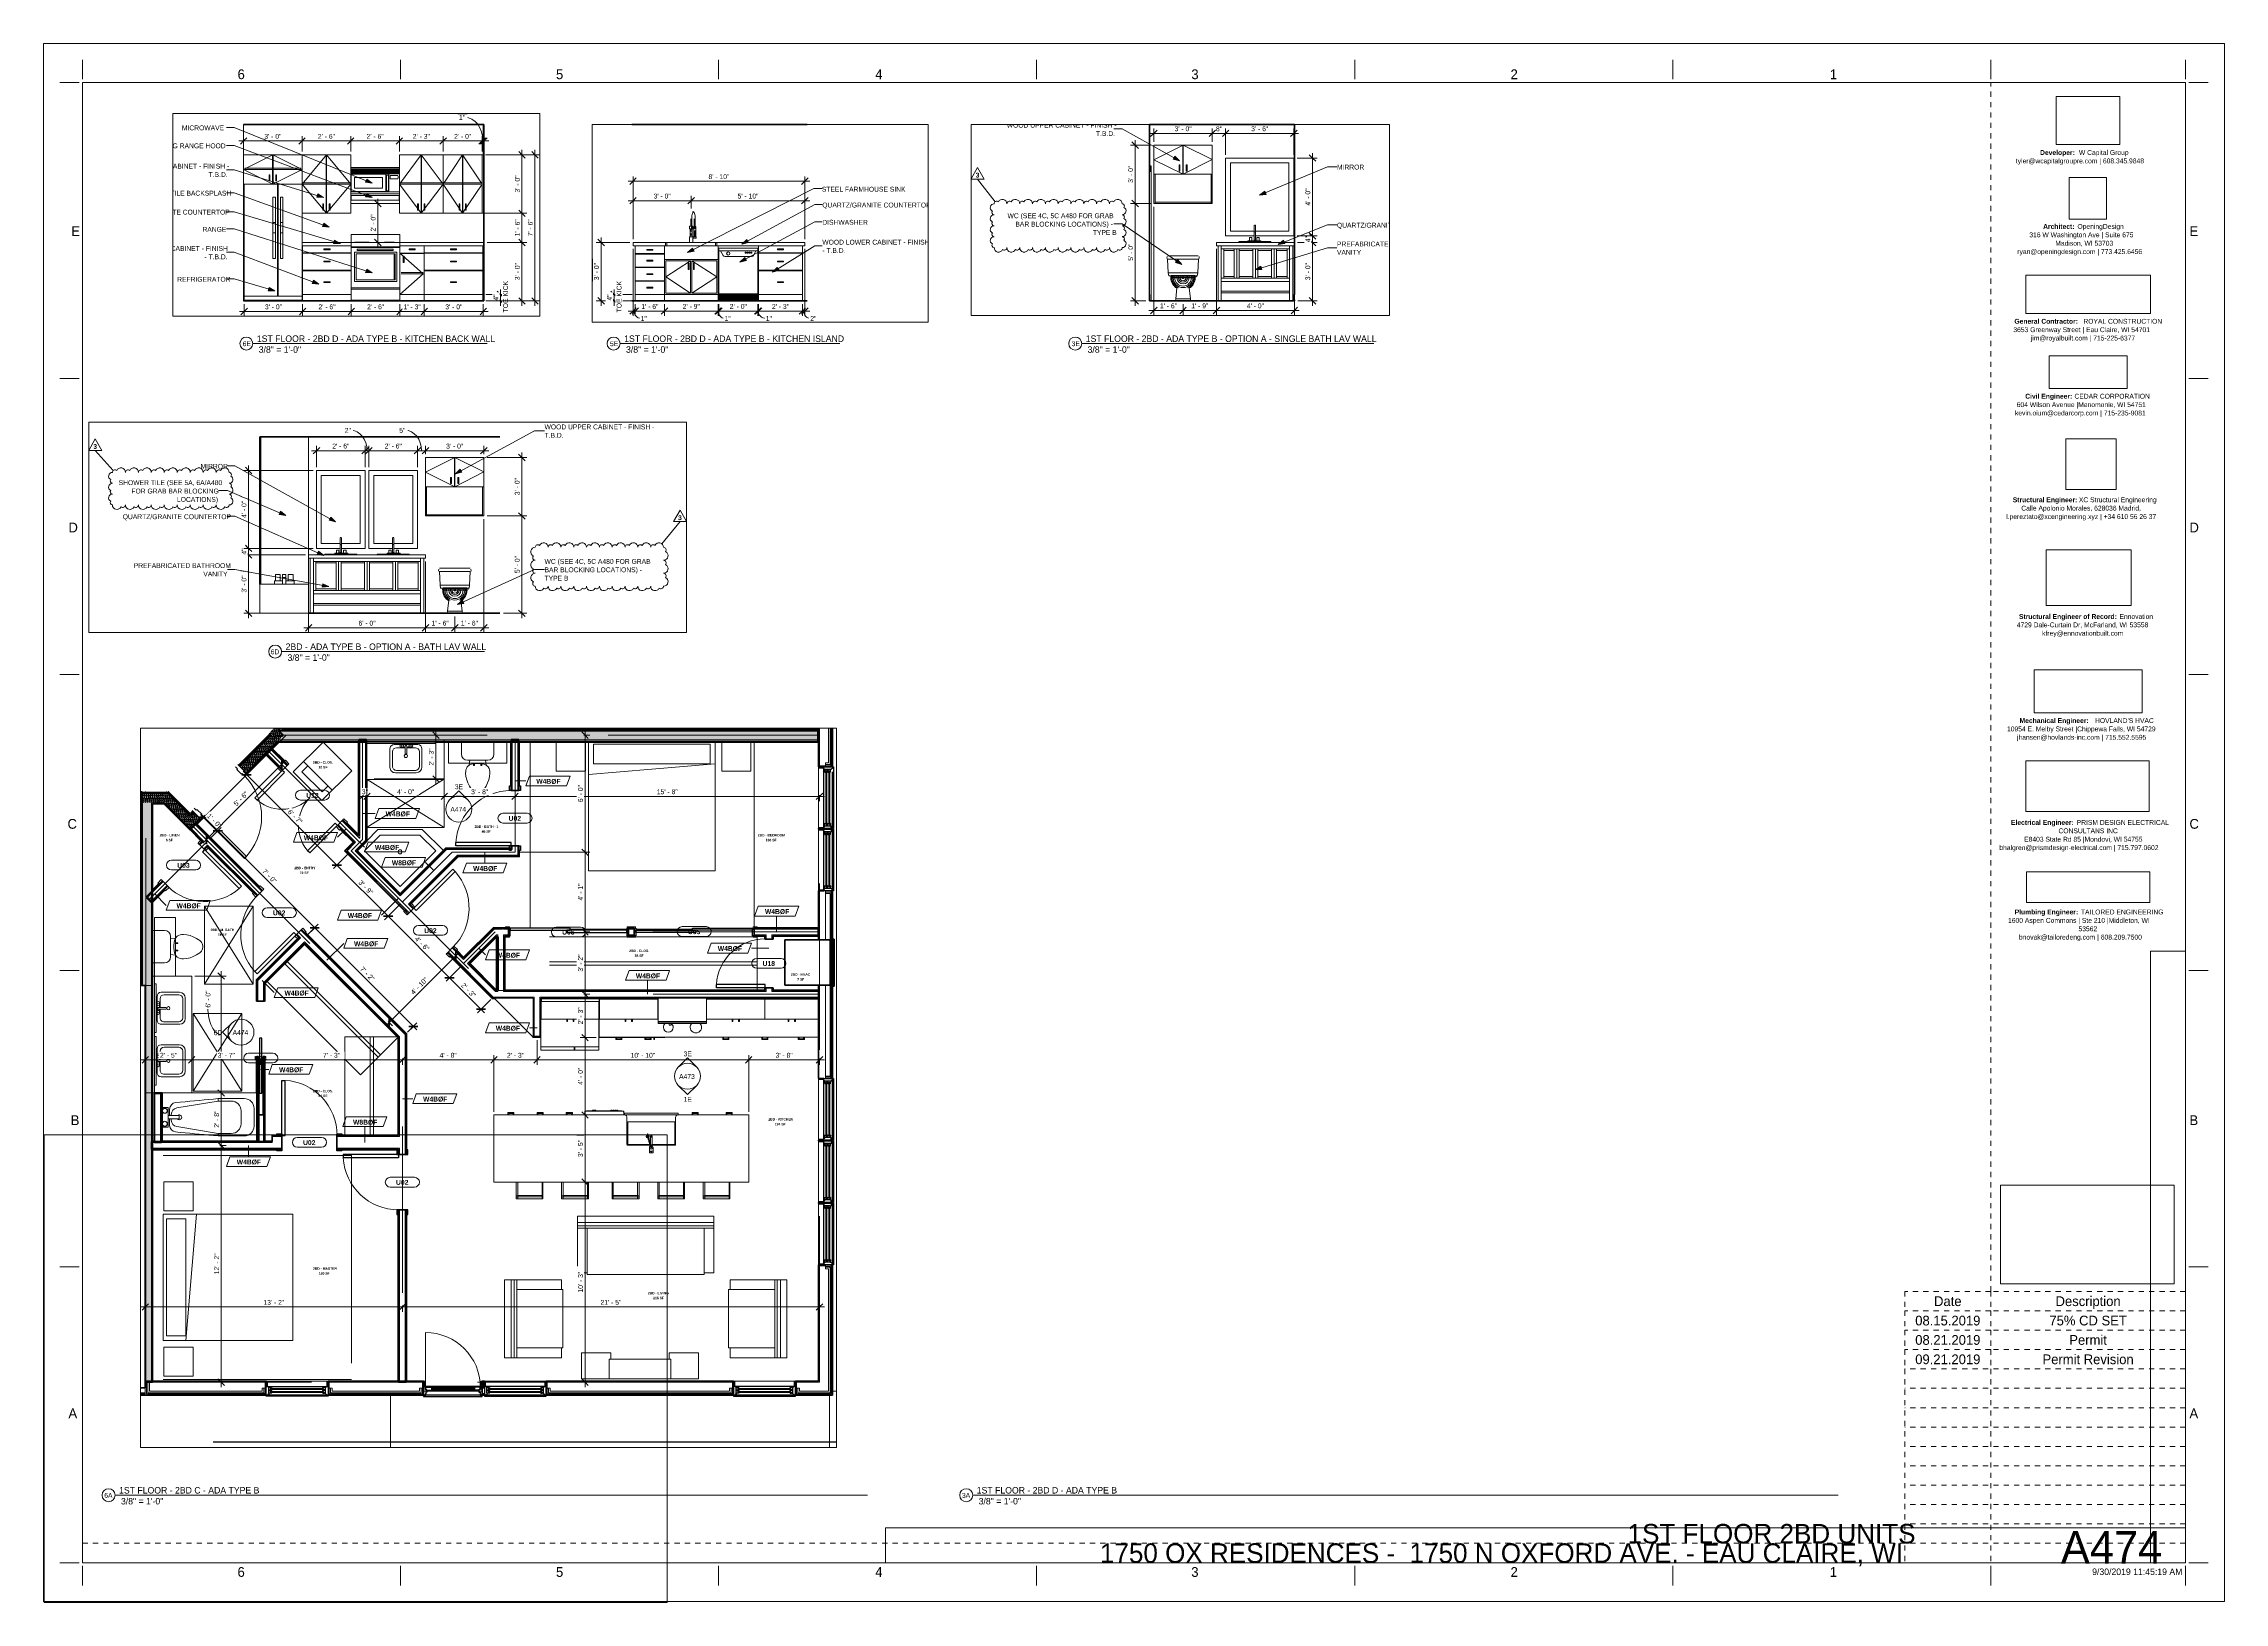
# Paper-space layout 'Layout1' of a CAD drawing. Header units: inches. Extents: x 0 to 42, y 0 to 30.
# The model-space entities are those that its viewports show. They can reach past a viewport. Long polylines and large blocks are cut down to what shows.
import ezdxf

# ---------------------------------------------------------------- set-up
doc = ezdxf.new("R2010")
doc.units = ezdxf.units.IN
doc.header["$MEASUREMENT"] = 0
for name, pattern in [('Center', [1.25, 0.25, -0.1875, 0.625, -0.1875]), ('Dash', [0.25, 0.125, -0.125]), ('Dash 3_32_', [0.1875, 0.09375, -0.09375]), ('Dot 1_32_', [0.03125, 0, -0.03125]), ('Double Dash 3_8_', [1, 0.375, -0.125, 0.125, -0.125, 0.125, -0.125])]:
    doc.linetypes.add(name, pattern=pattern)
for name, color, linetype, lineweight in [('0-3', 10, 'Double Dash 3_8_', 30), ('0-4', 250, 'Continuous', 18), ('0-5', 130, 'Continuous', 5), ('A-ANNO-DIMS', 211, 'Continuous', 9), ('A-ANNO-DIMS-32', 211, 'Continuous', 9), ('A-ANNO-NOTE', 131, 'Continuous', 9), ('A-AREA-IDEN', 2, 'Continuous', 9), ('A-DETL', 90, 'Continuous', 9), ('A-DETL-1', 90, 'Dash 3_32_', 18), ('A-DOOR', 31, 'Continuous', 18), ('A-DOOR-1', 10, 'Continuous', 30), ('A-DOOR-2', 50, 'Continuous', 9), ('A-DOOR-3', 31, 'Continuous', 9), ('A-DOOR-4', 31, 'Continuous', 30), ('A-DOOR-FRAM', 31, 'Continuous', 9), ('A-DOOR-FRAM-1', 50, 'Continuous', 9), ('A-DOOR-FRAM-2', 10, 'Continuous', 30), ('A-DOOR-FRAM-3', 31, 'Continuous', 30), ('A-DOOR-GLAZ-1', 50, 'Continuous', 9), ('A-DOOR-IDEN', 31, 'Continuous', 9), ('A-FLOR-1', 250, 'Continuous', 18), ('A-FLOR-2', 7, 'Continuous', 70), ('A-FLOR-MCUT-1', 250, 'Continuous', 18), ('A-GENM', 5, 'Continuous', 9), ('A-GENM-1', 7, 'Continuous', 70), ('A-GENM-HDLN', 13, 'Dash', 9), ('A-GLAZ-1', 10, 'Continuous', 30), ('A-GLAZ-2', 50, 'Continuous', 9), ('A-WALL', 113, 'Continuous', 18), ('A-WALL-1', 7, 'Continuous', 70), ('A-WALL-2', 250, 'Continuous', 18), ('A-WALL-3', 113, 'Continuous', 70), ('A-WALL-4', 113, 'Continuous', 9), ('A-WALL-IDEN', 211, 'Continuous', 9), ('A-WALL-PATT-1', 50, 'Continuous', 9), ('A-WALL-PATT-2', 253, 'Continuous', 9), ('A-WALL-PATT-3', 8, 'Continuous', 9), ('C-PROP-LINE-1', 10, 'Double Dash 3_8_', 30), ('G-ANNO-REVC', 71, 'Continuous', 20), ('G-ANNO-REVC-IDEN', 71, 'Continuous', 20), ('G-ANNO-REVC-IDEN-1', 71, 'Continuous', 9), ('G-ANNO-SCHD', 231, 'Continuous', 9), ('G-ANNO-SYMB', 111, 'Continuous', 9), ('G-ANNO-TEXT', 231, 'Continuous', 9), ('G-ANNO-TTLB', 6, 'Continuous', 9), ('G-ANNO-TTLB-MEDM', 33, 'Continuous', 20), ('I-FURN', 30, 'Continuous', 9), ('I-FURN-HDLN', 30, 'Dash', 9), ('I-WALL', 2, 'Continuous', 18), ('I-WALL-1', 7, 'Continuous', 70), ('I-WALL-2', 2, 'Continuous', 70), ('P-SANR-FIXT', 6, 'Continuous', 9), ('Q-CASE', 31, 'Continuous', 9), ('Q-CASE-1', 31, 'Dash', 9), ('Q-CASE-2', 31, 'Center', 9), ('Q-CASE-HDLN', 31, 'Dash', 9), ('Q-SPCQ', 91, 'Continuous', 9)]:
    doc.layers.add(name, color=color, linetype=linetype, lineweight=lineweight)
doc.layers.add('G-ANNO-NPLT', color=191, linetype='Continuous', plot=False)
doc.styles.add('Arial_B', font='arialbd.ttf', dxfattribs={"height": 3})
doc.styles.add('Century Gothic', font='ufonts.com_century-gothic.ttf', dxfattribs={"height": 3})
doc.styles.add('Century Gothic_1', font='ufonts.com_century-gothic.ttf', dxfattribs={"height": 0.1875})
doc.styles.add('Century Gothic_2', font='ufonts.com_century-gothic.ttf', dxfattribs={"height": 0.09375})
doc.styles.add('Century Gothic_3', font='ufonts.com_century-gothic.ttf', dxfattribs={"height": 0.125})
doc.styles.add('Century Gothic_4', font='ufonts.com_century-gothic.ttf', dxfattribs={"height": 0.625})
doc.styles.add('Century Gothic_5', font='ufonts.com_century-gothic.ttf', dxfattribs={"height": 0.375})
doc.styles.add('Century Gothic_B', font='GOTHICB.TTF', dxfattribs={"height": 3})
doc.styles.add('Century Gothic_B_1', font='GOTHICB.TTF', dxfattribs={"height": 1.5})
doc.styles.add('Century Gothic_B_2', font='GOTHICB.TTF', dxfattribs={"height": 0.09375})
doc.dimstyles.new('OD_1__HACK', dxfattribs={"dimscale": 12, "dimtxt": 3.132505, "dimasz": 0.333333, "dimexe": 0.25, "dimexo": 0.166667, "dimgap": 0.041667, "dimtad": 1, "dimdec": 0, "dimzin": 3, "dimdsep": 46, "dimlunit": 4, "dimtxsty": 'Century Gothic', "dimblk1": 'OBLIQUE', "dimblk2": 'OBLIQUE', "dimsah": 1, "dimcen": 0.09, "dimdle": 0.25, "dimazin": 0, "dimtfac": 1, "dimtdec": 4, "dimtix": 1, "dimtmove": 0, "dimatfit": 3, "dimfxl": 1, "dimtvp": 1, "dimtfill": 1, "dimfrac": 2, "dimtolj": 1, "dimtzin": 0, "dimarcsym": 2})
doc.dimstyles.new('OD_1__HACK_1', dxfattribs={"dimscale": 12, "dimtxt": 3.132505, "dimasz": 0.333333, "dimexe": 0.25, "dimexo": 0.166667, "dimgap": 0.041667, "dimtad": 1, "dimdec": 0, "dimzin": 3, "dimdsep": 46, "dimlunit": 4, "dimtxsty": 'Century Gothic', "dimblk1": 'OBLIQUE', "dimblk2": 'OBLIQUE', "dimsah": 1, "dimcen": 0.09, "dimdle": 0.25, "dimazin": 0, "dimtfac": 1, "dimtdec": 4, "dimtix": 1, "dimtmove": 1, "dimatfit": 3, "dimfxl": 1, "dimtvp": 1, "dimtfill": 1, "dimfrac": 2, "dimtolj": 1, "dimtzin": 0, "dimarcsym": 2})
doc.dimstyles.new('OD_1__HACK_2', dxfattribs={"dimscale": 12, "dimtxt": 3.132505, "dimasz": 0.333333, "dimexe": 0.25, "dimexo": 0.166667, "dimgap": 0.041667, "dimtad": 1, "dimdec": 0, "dimzin": 3, "dimdsep": 46, "dimlunit": 4, "dimtxsty": 'Century Gothic', "dimblk1": 'OBLIQUE', "dimblk2": 'OBLIQUE', "dimsah": 1, "dimcen": 0.09, "dimdle": 0.25, "dimazin": 0, "dimtfac": 1, "dimtdec": 4, "dimtix": 1, "dimtmove": 0, "dimatfit": 3, "dimfxl": 1, "dimtvp": 1, "dimtfill": 1, "dimfrac": 2, "dimtolj": 1, "dimtzin": 0, "dimarcsym": 2})
doc.dimstyles.new('OD_1__HACK_2_1', dxfattribs={"dimscale": 12, "dimtxt": 3.132505, "dimasz": 0.333333, "dimexe": 0.25, "dimexo": 0.166667, "dimgap": 0.041667, "dimtad": 1, "dimdec": 0, "dimzin": 3, "dimdsep": 46, "dimlunit": 4, "dimtxsty": 'Century Gothic', "dimblk1": 'OBLIQUE', "dimblk2": 'OBLIQUE', "dimsah": 1, "dimcen": 0.09, "dimdle": 0.25, "dimazin": 0, "dimtfac": 1, "dimtdec": 4, "dimtix": 1, "dimtmove": 1, "dimatfit": 3, "dimfxl": 1, "dimtvp": 1, "dimtfill": 1, "dimfrac": 2, "dimtolj": 1, "dimtzin": 0, "dimarcsym": 2})
picture_1 = doc.add_image_def('image1.jpg', size_in_pixel=(1176, 668))
picture_2 = doc.add_image_def('image2.jpg', size_in_pixel=(2440, 1006))
picture_3 = doc.add_image_def('image3.jpg', size_in_pixel=(785, 514))
picture_4 = doc.add_image_def('image4.png', size_in_pixel=(300, 300))
picture_5 = doc.add_image_def('image5.jpg', size_in_pixel=(336, 83))
picture_6 = doc.add_image_def('image6.jpg', size_in_pixel=(278, 110))
picture_7 = doc.add_image_def('image7.jpg', size_in_pixel=(302, 126))
picture_8 = doc.add_image_def('image8.jpg', size_in_pixel=(261, 80))
picture_9 = doc.add_image_def('image9.jpg', size_in_pixel=(344, 261))
picture_10 = doc.add_image_def('image10.jpg', size_in_pixel=(547, 610))
picture_11 = doc.add_image_def('image11.jpg', size_in_pixel=(95, 1663))
picture_12 = doc.add_image_def('image12.jpg', size_in_pixel=(3536, 95))
pattern_1 = [(0, (0, 0), (10.24, 2.56), [0.422, -7.258, 0.422, -7.258, -40.96]), (0, (0, 0), (10.24, 2.56), [-15.36, 0.422, -14.938, 0.422, -7.258, -17.92]), (0, (0, 0), (10.24, 2.56), [-38.4, 0.422, -4.698, 0.422, -12.378]), (120, (3.84, 1.28), (-7.33702503, 7.58810013), [0.422, -7.258, 0.422, -7.258, -40.96]), (120, (3.84, 1.28), (-7.33702503, 7.58810013), [-15.36, 0.422, -14.938, 0.422, -7.258, -17.92]), (120, (3.84, 1.28), (-7.33702503, 7.58810013), [-38.4, 0.422, -4.698, 0.422, -12.378]), (240, (5.12, 6.4), (-2.90297497, -10.14810013), [0.422, -7.258, 0.422, -7.258, -40.96]), (240, (5.12, 6.4), (-2.90297497, -10.14810013), [-15.36, 0.422, -14.938, 0.422, -7.258, -17.92]), (240, (5.12, 6.4), (-2.90297497, -10.14810013), [-38.4, 0.422, -4.698, 0.422, -12.378])]
pattern_2 = [(45, (0, 0), (-3.1678384, 3.1678384), []), (45, (0, 4.8), (-3.1678384, 3.1678384), [])]
pattern_3 = [(161.57, (0.16, 0.16), (-1.279773737, -0.000426766), [0, -9.107, 1.011, 0]), (18.43, (-0.16, 0.16), (-1.279773737, 0.000426766), [0, -9.107, 1.011, 0]), (108.43, (0.16, 0.16), (0.639452382, -3.199964008), [3.035, -7.083]), (71.57, (-0.16, 0.16), (0.639452382, 3.199964008), [3.035, -7.083])]

# ---------------------------------------------------------------- blocks, each defined once
blk = doc.blocks.new('OD Title Block - 30x42 - CDs - one-1998340-1ST FLOOR 2BD UNITS')
at = {"layer": 'G-ANNO-TTLB'}
for p, q in [((-0.01, 30.014), (41.99, 30.014)), ((-0.01, 0.014), (-0.01, 30.014)), ((41.99, 0.014), (41.99, 30.014)), ((-0.01, 0.014), (41.99, 0.014))]:
    blk.add_line(p, q, dxfattribs=at)
at = {"layer": 'G-ANNO-TTLB', "linetype": 'Dot 1_32_', "lineweight": 13}
for p, q in [((37.49, 5.989), (37.49, 29.264)), ((0.74, 1.137), (35.905, 1.137))]:
    blk.add_line(p, q, dxfattribs=at)
at = {"layer": 'G-ANNO-TTLB-MEDM'}
for p, q in [((0.74, 29.326), (0.74, 29.701)), ((6.865, 29.326), (6.865, 29.701)), ((12.99, 29.326), (12.99, 29.701)), ((19.115, 29.326), (19.115, 29.701)), ((25.24, 29.326), (25.24, 29.701)), ((31.365, 29.326), (31.365, 29.701)), ((37.49, 29.326), (37.49, 29.701)), ((41.24, 29.326), (41.24, 29.701)), ((0.677, 29.264), (0.302, 29.264)), ((0.74, 29.264), (41.24, 29.264)), ((0.74, 29.264), (0.74, 0.764)), ((41.24, 29.264), (41.24, 0.764)), ((41.302, 29.264), (41.677, 29.264)), ((0.677, 23.564), (0.302, 23.564)), ((41.302, 23.564), (41.677, 23.564)), ((0.677, 17.864), (0.302, 17.864)), ((41.302, 17.864), (41.677, 17.864)), ((0.677, 12.164), (0.302, 12.164)), ((41.302, 12.164), (41.677, 12.164)), ((0.677, 6.464), (0.302, 6.464)), ((41.302, 6.464), (41.677, 6.464)), ((0.677, 0.764), (0.302, 0.764)), ((0.74, 0.764), (41.24, 0.764)), ((0.74, 0.701), (0.74, 0.326)), ((6.865, 0.701), (6.865, 0.326)), ((12.99, 0.701), (12.99, 0.326)), ((19.115, 0.701), (19.115, 0.326)), ((25.24, 0.701), (25.24, 0.326)), ((31.365, 0.701), (31.365, 0.326)), ((37.49, 0.701), (37.49, 0.326)), ((41.24, 0.701), (41.24, 0.326)), ((41.302, 0.764), (41.677, 0.764))]:
    blk.add_line(p, q, dxfattribs=at)
at = {"layer": 'G-ANNO-TTLB', "attachment_point": 1}
for s, insert, char_height, width, style in [('6', (3.725, 29.517), 0.188, 0.17675, 'Century Gothic_1'), ('5', (9.858, 29.517), 0.188, 0.17675, 'Century Gothic_1'), ('4', (16.007, 29.517), 0.188, 0.17675, 'Century Gothic_1'), ('3', (22.094, 29.517), 0.188, 0.17675, 'Century Gothic_1'), ('2', (28.242, 29.517), 0.188, 0.17675, 'Century Gothic_1'), ('1', (34.391, 29.517), 0.188, 0.17675, 'Century Gothic_1'), ('tyler@wcapitalgroupre.com | 608.345.9848', (37.974, 27.802), 0.09375, 3.36141, 'Century Gothic_2'), ('Developer: ', (38.44, 27.964), 0.09375, 0.90584, 'Century Gothic_B_2'), ('W Capital Group', (39.188, 27.964), 0.09375, 1.32878, 'Century Gothic_2'), ('E', (0.523, 26.497), 0.188, 0.17044, 'Century Gothic_1'), ('Architect: ', (38.499, 26.54), 0.09375, 0.80169, 'Century Gothic_B_2'), ('OpeningDesign', (39.16, 26.54), 0.09375, 1.212, 'Century Gothic_2'), ('E', (41.317, 26.497), 0.188, 0.17044, 'Century Gothic_1'), ('ryan@openingdesign.com | 773.425.6456', (38.002, 26.056), 0.09375, 3.21937, 'Century Gothic_2'), ('316 W Washington Ave | Suite 675', (38.233, 26.379), 0.09375, 2.65756, 'Century Gothic_2'), ('Madison, WI 53703', (38.733, 26.217), 0.09375, 1.44556, 'Century Gothic_2'), ('3653 Greenway Street | Eau Claire, WI 54701', (37.925, 24.552), 0.09375, 3.4845, 'Century Gothic_2'), ('General Contractor: ', (37.946, 24.714), 0.09375, 1.60969, 'Century Gothic_B_2'), ('jim@royalbuilt.com | 715-225-6377', (38.263, 24.391), 0.09375, 2.66387, 'Century Gothic_2'), ('ROYAL CONSTRUCTION', (39.274, 24.714), 0.09375, 1.82116, 'Century Gothic_2'), ('604 Wilson Avenue |Menomonie, WI 54751', (37.99, 23.109), 0.09375, 3.32669, 'Century Gothic_2'), ('Civil Engineer: ', (38.154, 23.271), 0.09375, 1.14888, 'Century Gothic_B_2'), ('CEDAR CORPORATION', (39.102, 23.271), 0.09375, 1.78012, 'Century Gothic_2'), ('kevin.oium@cedarcorp.com | 715-235-9081', (37.956, 22.948), 0.09375, 3.40559, 'Century Gothic_2'), ('Structural Engineer: ', (37.914, 21.277), 0.09375, 1.54341, 'Century Gothic_B_2'), ('Calle Apolonio Morales, 628036 Madrid, ', (38.078, 21.116), 0.09375, 3.15309, 'Century Gothic_2'), ('XC Structural Engineering', (39.188, 21.277), 0.09375, 1.96319, 'Century Gothic_2'), ('D', (0.468, 20.791), 0.188, 0.23672, 'Century Gothic_1'), ('l.pereztato@xcengineering.xyz | +34 610 56 26 37', (37.787, 20.954), 0.09375, 3.81591, 'Century Gothic_2'), ('D', (41.317, 20.791), 0.188, 0.23672, 'Century Gothic_1'), ('Structural Engineer of Record: ', (38.034, 19.03), 0.09375, 2.34509, 'Century Gothic_B_2'), ('Ennovation', (39.969, 19.03), 0.0937, 0.87428, 'Century Gothic_2'), ('4729 Dale-Curtain Dr, McFarland, WI 53558', (37.992, 18.869), 0.09375, 3.32037, 'Century Gothic_2'), ('kfrey@ennovationbuilt.com', (38.479, 18.707), 0.09375, 2.13994, 'Century Gothic_2'), ('10954 E. Melby Street |Chippewa Falls, WI 54729', (37.803, 16.865), 0.09375, 3.77487, 'Century Gothic_2'), ('Mechanical Engineer: ', (38.045, 17.026), 0.09375, 1.76119, 'Century Gothic_B_2'), ("HOVLAND'S HVAC", (39.498, 17.026), 0.09375, 1.42663, 'Century Gothic_2'), ('jhansen@hovlands-inc.com | 715.552.5595', (37.996, 16.704), 0.09375, 3.31091, 'Century Gothic_2'), ('C', (0.45, 15.084), 0.188, 0.25881, 'Century Gothic_1'), ('Electrical Engineer: ', (37.88, 15.064), 0.09375, 1.53394, 'Century Gothic_B_2'), ('E8403 State Rd 85 |Mondovi, WI 54755', (38.133, 14.741), 0.09375, 2.9795, 'Century Gothic_2'), ('CONSULTANS INC', (38.794, 14.903), 0.09375, 1.37613, 'Century Gothic_2'), ('PRISM DESIGN ELECTRICAL ', (39.146, 15.064), 0.09375, 2.09891, 'Century Gothic_2'), ('C', (41.317, 15.084), 0.188, 0.25881, 'Century Gothic_1'), ('bhalgren@prismdesign-electrical.com | 715.797.0602', (37.656, 14.58), 0.09375, 4.13469, 'Century Gothic_2'), ('1600 Aspen Commons | Ste 210 |Middleton, WI ', (37.823, 13.178), 0.09375, 3.77172, 'Century Gothic_2'), ('Plumbing Engineer: ', (37.951, 13.34), 0.09375, 1.54656, 'Century Gothic_B_2'), ('TAILORED ENGINEERING', (39.227, 13.34), 0.09375, 1.87166, 'Century Gothic_2'), ('bnovak@tailoredeng.com | 608.209.7500', (38.034, 12.856), 0.09375, 3.21622, 'Century Gothic_2'), ('53562', (39.18, 13.017), 0.0937, 0.44188, 'Century Gothic_2'), ('B', (0.512, 9.378), 0.188, 0.18306, 'Century Gothic_1'), ('B', (41.317, 9.378), 0.188, 0.18306, 'Century Gothic_1'), ('A', (0.468, 3.734), 0.188, 0.23672, 'Century Gothic_1'), ('A', (41.317, 3.734), 0.188, 0.23672, 'Century Gothic_1'), ('6', (3.724, 0.679), 0.188, 0.17675, 'Century Gothic_1'), ('5', (9.858, 0.679), 0.188, 0.17675, 'Century Gothic_1'), ('4', (16.007, 0.679), 0.188, 0.17675, 'Century Gothic_1'), ('3', (22.093, 0.679), 0.188, 0.17675, 'Century Gothic_1'), ('2', (28.242, 0.679), 0.188, 0.17675, 'Century Gothic_1'), ('1', (34.39, 0.679), 0.188, 0.17675, 'Century Gothic_1')]:
    blk.add_mtext(s, dxfattribs=dict(at, insert=insert, char_height=char_height, width=width, style=style))
at = {"layer": 'G-ANNO-TTLB'}
image = blk.add_image(picture_9, insert=(38.752, 28.068), size_in_units=(1.226, 0.93), dxfattribs=at)
image.dxf.flags = 7
image = blk.add_image(picture_10, insert=(38.999, 26.632), size_in_units=(0.719, 0.802), rotation=0, dxfattribs=at)
image.dxf.flags = 7
image = blk.add_image(picture_8, insert=(38.163, 24.818), size_in_units=(2.404, 0.737), dxfattribs=at)
image.dxf.flags = 7
image = blk.add_image(picture_7, insert=(38.612, 23.375), size_in_units=(1.506, 0.628), dxfattribs=at)
image.dxf.flags = 7
image = blk.add_image(picture_4, insert=(38.938, 21.431), size_in_units=(0.97, 0.97), dxfattribs=at)
image.dxf.flags = 7
image = blk.add_image(picture_3, insert=(38.558, 19.194), size_in_units=(1.638, 1.072), dxfattribs=at)
image.dxf.flags = 7
image = blk.add_image(picture_6, insert=(38.326, 17.131), size_in_units=(2.077, 0.822), dxfattribs=at)
image.dxf.flags = 7
image = blk.add_image(picture_2, insert=(38.167, 15.226), size_in_units=(2.376, 0.98), dxfattribs=at)
image.dxf.flags = 7
image = blk.add_image(picture_5, insert=(38.179, 13.479), size_in_units=(2.372, 0.586), dxfattribs=at)
image.dxf.flags = 7
image = blk.add_image(picture_11, insert=(40.567, 0.764), size_in_units=(0.673, 11.775), dxfattribs=at)
image.dxf.flags = 7
image = blk.add_image(picture_1, insert=(37.679, 6.133), size_in_units=(3.341, 1.898), dxfattribs=at)
image.dxf.flags = 7
image = blk.add_image(picture_12, insert=(16.203, 0.764), size_in_units=(25.037, 0.673), dxfattribs=at)
image.dxf.flags = 7
blk = doc.blocks.new('Viewport - All On-568496-1ST FLOOR 2BD UNITS')
at = {"layer": 'G-ANNO-TTLB'}
for start, end in [(360, 180), (180, 360)]:
    blk.add_arc((-0.125, 0), 0.125, start, end, dxfattribs=at)
blk = doc.blocks.new('CTR - 1st Phase - Shell_rvt-2-1ST FLOOR - 2BD D - ADA TYPE B - KITCHEN BACK WALL')
at = {"layer": 'A-FLOR-2'}
for p, q in [((-10165.813, 108.75), (-10017.714, 108.75)), ((-10017.709, 0), (-10165.813, 0))]:
    blk.add_line(p, q, dxfattribs=at)
at = {"layer": 'A-FLOR-MCUT-1'}
blk.add_line((-10017.714, 108.75), (-10017.714, 108.769), dxfattribs=at)
at = {"layer": 'A-WALL-1'}
blk.add_line((-10017.714, 108.75), (-10017.714, -0.028), dxfattribs=at)
at = {"layer": 'A-WALL-2'}
blk.add_line((-10017.714, 108.769), (-10017.714, 108.75), dxfattribs=at)
blk = doc.blocks.new('Basic Wall _ INT - W4BØF - _5_8 GYP - 2X4 WOOD_BATT_ - 5_8 GYP_ - ___-2683473-1ST FLOOR - 2BD D - ADA TYPE B - KITCHEN BACK WALL')
at = {"layer": 'A-WALL'}
for p, q in [((-10165.418, 4), (-10165.744, 4)), ((-10129.418, 4), (-10129.668, 4)), ((-10165.787, 0.108), (-10165.576, 0.108)), ((-10129.668, 0.108), (-10129.418, 0.108))]:
    blk.add_line(p, q, dxfattribs=at)
blk = doc.blocks.new('Refrigerator_-_Side-by-Side_6047 - 36_ X 30_-1372843-1ST FLOOR - 2BD D - ADA TYPE B - KITCHEN BACK WALL')
at = {"layer": 'Q-SPCQ'}
for p, q in [((-10165.418, 72), (-10165.418, 2.869)), ((-10144.918, 72), (-10165.418, 72)), ((-10144.418, 72), (-10144.918, 72)), ((-10144.918, 2.869), (-10144.918, 72)), ((-10144.418, 72), (-10144.418, 2.869)), ((-10129.668, 72), (-10144.418, 72)), ((-10129.668, 2.869), (-10129.668, 72)), ((-10147.695, 48.288), (-10147.695, 64)), ((-10147.695, 64), (-10146.182, 64)), ((-10146.182, 64), (-10146.182, 48.288)), ((-10143.155, 48.288), (-10143.155, 64)), ((-10141.642, 64), (-10143.155, 64)), ((-10141.642, 64), (-10141.642, 48.288)), ((-10147.695, 41.938), (-10147.695, 48.288)), ((-10147.695, 48.288), (-10146.182, 48.288)), ((-10146.182, 48.288), (-10146.182, 41.938)), ((-10143.155, 41.938), (-10143.155, 48.288)), ((-10141.642, 48.288), (-10143.155, 48.288)), ((-10141.642, 48.288), (-10141.642, 41.938)), ((-10147.695, 26.226), (-10147.695, 41.938)), ((-10147.695, 41.938), (-10146.182, 41.938)), ((-10146.182, 41.938), (-10146.182, 26.226)), ((-10143.155, 26.226), (-10143.155, 41.938)), ((-10141.642, 41.938), (-10143.155, 41.938)), ((-10141.642, 41.938), (-10141.642, 26.226)), ((-10147.695, 26.226), (-10146.182, 26.226)), ((-10141.642, 26.226), (-10143.155, 26.226)), ((-10165.418, 0.369), (-10165.418, 2.869)), ((-10165.418, 2.869), (-10144.918, 2.869)), ((-10144.418, 2.869), (-10144.918, 2.869)), ((-10144.418, 2.869), (-10129.668, 2.869)), ((-10129.668, 2.869), (-10129.668, 0.369)), ((-10165.418, 0.369), (-10129.668, 0.369)), ((-10165.418, 0), (-10165.418, 0.369)), ((-10129.668, 0.369), (-10129.668, 0))]:
    blk.add_line(p, q, dxfattribs=at)
blk = doc.blocks.new('Basic Wall _ INT - W4BØF - _5_8 GYP - 2X4 WOOD_BATT_ - 5_8 GYP_ - ___-2683498-1ST FLOOR - 2BD D - ADA TYPE B - KITCHEN BACK WALL')
at = {"layer": 'A-WALL'}
for p, q in [((-10165.787, 4), (-10165.787, 0.608)), ((-10165.744, 4), (-10165.787, 4)), ((-10165.662, 0.608), (-10165.662, 3.918)), ((-10165.435, 0), (-10165.418, 0.029))]:
    blk.add_line(p, q, dxfattribs=at)
for centre, radius, start, end in [((-10165.744, 3.918), 0.0822, 0, 90), ((-10165.084, 0.608), 0.702, 180, 240), ((-10165.084, 0.608), 0.577, 180, 234.2841)]:
    blk.add_arc(centre, radius, start, end, dxfattribs=at)
blk = doc.blocks.new('Single Door 1 Drawer 211 - 211 Base Cabinet Single Door1 Drawer 15_-2709781-1ST FLOOR - 2BD D - ADA TYPE B - KITCHEN BACK WALL')
at = {"layer": 'Q-CASE'}
for p, q in [((-10069.418, 34), (-10069.418, 29.5)), ((-10054.418, 34), (-10069.418, 34)), ((-10054.418, 29.5), (-10054.418, 34)), ((-10063.793, 32.002), (-10060.043, 32.002)), ((-10063.793, 32.002), (-10063.793, 31.5)), ((-10060.043, 32.002), (-10060.043, 31.5)), ((-10060.043, 31.5), (-10063.793, 31.5)), ((-10069.418, 29.5), (-10054.418, 29.5)), ((-10069.418, 29.25), (-10069.418, 4)), ((-10054.418, 29.25), (-10069.418, 29.25)), ((-10068.668, 29.5), (-10068.668, 29.25)), ((-10055.168, 29.25), (-10055.168, 29.5)), ((-10054.418, 29.5), (-10054.418, 29.375)), ((-10054.418, 4), (-10054.418, 29.25)), ((-10067.407, 27.499), (-10066.918, 27.499)), ((-10067.407, 23.751), (-10067.407, 27.499)), ((-10066.918, 27.499), (-10066.918, 23.751)), ((-10067.407, 23.751), (-10066.918, 23.751)), ((-10069.418, 4), (-10054.418, 4)), ((-10054.418, 0), (-10054.418, 4))]:
    blk.add_line(p, q, dxfattribs=at)
at = {"layer": 'Q-CASE-2'}
for p, q in [((-10069.418, 29.5), (-10055.168, 16.75)), ((-10068.668, 17.5), (-10055.168, 17.5)), ((-10055.168, 16.75), (-10069.418, 4)), ((-10068.668, 16.75), (-10055.168, 16.75))]:
    blk.add_line(p, q, dxfattribs=at)
blk = doc.blocks.new('300 Series Wall Hung Cabinet_302 - 18_ x 36_-2359323-1ST FLOOR - 2BD D - ADA TYPE B - KITCHEN BACK WALL')
at = {"layer": 'Q-CASE'}
for p, q in [((-10147.912, 90), (-10165.787, 90)), ((-10147.912, 72), (-10147.912, 90)), ((-10147.912, 90), (-10147.662, 90)), ((-10129.787, 90), (-10147.662, 90)), ((-10147.662, 90), (-10147.662, 72)), ((-10129.787, 72), (-10129.787, 90)), ((-10147.662, 89.25), (-10147.912, 89.25)), ((-10150.025, 77.749), (-10149.537, 77.749)), ((-10150.025, 74), (-10150.025, 77.749)), ((-10149.537, 77.749), (-10149.537, 74)), ((-10146.025, 77.749), (-10145.537, 77.749)), ((-10146.025, 74), (-10146.025, 77.749)), ((-10145.537, 77.749), (-10145.537, 74)), ((-10150.025, 74), (-10149.537, 74)), ((-10146.025, 74), (-10145.537, 74)), ((-10147.912, 72.75), (-10147.662, 72.75)), ((-10165.787, 72), (-10165.418, 72))]:
    blk.add_line(p, q, dxfattribs=at)
at = {"layer": 'Q-CASE-2'}
for p, q in [((-10147.787, 90), (-10165.787, 81)), ((-10129.787, 81), (-10147.787, 90)), ((-10130.537, 81.75), (-10165.037, 81.75)), ((-10165.787, 81), (-10147.787, 72)), ((-10130.537, 81), (-10165.037, 81)), ((-10147.787, 72), (-10129.787, 81))]:
    blk.add_line(p, q, dxfattribs=at)
blk = doc.blocks.new('300 Series Wall Hung Cabinet_302 - 24_ X 36_-2573584-1ST FLOOR - 2BD D - ADA TYPE B - KITCHEN BACK WALL')
at = {"layer": 'Q-CASE'}
for p, q in [((-10042.787, 90), (-10042.787, 54)), ((-10030.912, 90), (-10042.787, 90)), ((-10030.912, 54), (-10030.912, 90)), ((-10030.912, 90), (-10030.662, 90)), ((-10030.662, 90), (-10030.662, 54)), ((-10018.787, 90), (-10030.662, 90)), ((-10018.787, 54), (-10018.787, 90)), ((-10030.662, 89.25), (-10030.912, 89.25)), ((-10033.037, 59.749), (-10032.548, 59.749)), ((-10033.037, 56), (-10033.037, 59.749)), ((-10032.548, 59.749), (-10032.548, 56)), ((-10029.037, 59.749), (-10028.548, 59.749)), ((-10029.037, 56), (-10029.037, 59.749)), ((-10028.548, 59.749), (-10028.548, 56)), ((-10033.037, 56), (-10032.548, 56)), ((-10029.037, 56), (-10028.548, 56)), ((-10030.912, 54.75), (-10030.662, 54.75)), ((-10042.787, 54), (-10030.912, 54)), ((-10030.662, 54), (-10030.912, 54)), ((-10030.662, 54), (-10018.787, 54))]:
    blk.add_line(p, q, dxfattribs=at)
at = {"layer": 'Q-CASE-2'}
for p, q in [((-10042.787, 72), (-10030.787, 90)), ((-10030.787, 90), (-10018.787, 72)), ((-10042.037, 72.75), (-10019.537, 72.75)), ((-10030.787, 54), (-10042.787, 72)), ((-10042.037, 72), (-10019.537, 72)), ((-10018.787, 72), (-10030.787, 54))]:
    blk.add_line(p, q, dxfattribs=at)
blk = doc.blocks.new('Base Cabinet 3 Drawer 230 - Base Cabinet 3 Drawer 230 36_-2567957-1ST FLOOR - 2BD D - ADA TYPE B - KITCHEN BACK WALL')
at = {"layer": 'Q-CASE'}
for p, q in [((-10018.418, 34), (-10054.418, 34)), ((-10054.418, 34), (-10054.418, 29.625)), ((-10018.418, 29.625), (-10018.418, 34)), ((-10038.293, 32.002), (-10034.543, 32.002)), ((-10038.293, 31.5), (-10038.293, 32.002)), ((-10034.543, 31.5), (-10034.543, 32.002)), ((-10034.543, 31.5), (-10038.293, 31.5)), ((-10054.418, 29.625), (-10018.418, 29.625)), ((-10054.418, 29.375), (-10054.418, 29.5)), ((-10018.418, 29.375), (-10054.418, 29.375)), ((-10054.418, 29.375), (-10054.418, 19)), ((-10053.668, 29.625), (-10053.668, 29.375)), ((-10019.168, 29.375), (-10019.168, 29.625)), ((-10018.418, 19), (-10018.418, 29.375)), ((-10038.293, 24.502), (-10034.543, 24.502)), ((-10038.293, 24), (-10038.293, 24.502)), ((-10034.543, 24), (-10034.543, 24.502)), ((-10034.543, 24), (-10038.293, 24)), ((-10054.418, 19), (-10018.418, 19)), ((-10018.418, 18.625), (-10054.418, 18.625)), ((-10054.418, 18.625), (-10054.418, 4)), ((-10053.668, 19), (-10053.668, 18.625)), ((-10019.168, 18.625), (-10019.168, 19)), ((-10018.418, 4), (-10018.418, 18.625)), ((-10038.293, 11.752), (-10034.543, 11.752)), ((-10038.293, 11.25), (-10038.293, 11.752)), ((-10034.543, 11.25), (-10038.293, 11.25)), ((-10034.543, 11.25), (-10034.543, 11.752)), ((-10054.418, 4), (-10018.418, 4)), ((-10054.418, 4), (-10054.418, 0))]:
    blk.add_line(p, q, dxfattribs=at)
blk = doc.blocks.new('Base Cabinet 3 Drawer 230 - Base Cabinet 3 Drawer 230 30_-2571672-1ST FLOOR - 2BD D - ADA TYPE B - KITCHEN BACK WALL')
at = {"layer": 'Q-CASE'}
for p, q in [((-10099.418, 34), (-10129.418, 34)), ((-10129.418, 34), (-10129.418, 29.625)), ((-10099.418, 29.625), (-10099.418, 34)), ((-10116.293, 32.002), (-10112.543, 32.002)), ((-10116.293, 31.5), (-10116.293, 32.002)), ((-10112.543, 31.5), (-10112.543, 32.002)), ((-10112.543, 31.5), (-10116.293, 31.5)), ((-10129.418, 29.625), (-10099.418, 29.625)), ((-10129.418, 29.375), (-10129.418, 29.625)), ((-10099.418, 29.375), (-10129.418, 29.375)), ((-10129.418, 29.375), (-10129.418, 19)), ((-10128.668, 29.625), (-10128.668, 29.375)), ((-10100.168, 29.375), (-10100.168, 29.625)), ((-10099.418, 19), (-10099.418, 29.375)), ((-10116.293, 24.502), (-10112.543, 24.502)), ((-10116.293, 24), (-10116.293, 24.502)), ((-10112.543, 24), (-10112.543, 24.502)), ((-10112.543, 24), (-10116.293, 24)), ((-10129.418, 19), (-10099.418, 19)), ((-10129.418, 18.625), (-10129.418, 19)), ((-10099.418, 18.625), (-10129.418, 18.625)), ((-10129.418, 18.625), (-10129.418, 4)), ((-10128.668, 19), (-10128.668, 18.625)), ((-10100.168, 18.625), (-10100.168, 19)), ((-10099.418, 4), (-10099.418, 18.625)), ((-10116.293, 11.752), (-10112.543, 11.752)), ((-10116.293, 11.25), (-10116.293, 11.752)), ((-10112.543, 11.25), (-10116.293, 11.25)), ((-10112.543, 11.25), (-10112.543, 11.752)), ((-10129.418, 4), (-10099.418, 4)), ((-10129.418, 4), (-10129.418, 0))]:
    blk.add_line(p, q, dxfattribs=at)
blk = doc.blocks.new('300 Series Wall Hung Cabinet_302 - 27_ X 36_-2605031-1ST FLOOR - 2BD D - ADA TYPE B - KITCHEN BACK WALL')
at = {"layer": 'Q-CASE'}
for p, q in [((-10056.412, 90), (-10069.787, 90)), ((-10069.787, 90), (-10069.787, 82.26)), ((-10056.412, 54), (-10056.412, 90)), ((-10056.412, 90), (-10056.162, 90)), ((-10042.787, 90), (-10056.162, 90)), ((-10056.162, 90), (-10056.162, 54)), ((-10042.787, 54), (-10042.787, 90)), ((-10056.162, 89.25), (-10056.412, 89.25)), ((-10069.787, 66.147), (-10069.787, 64.5)), ((-10069.787, 60), (-10069.787, 54)), ((-10058.525, 59.749), (-10058.037, 59.749)), ((-10058.525, 56), (-10058.525, 59.749)), ((-10058.037, 59.749), (-10058.037, 56)), ((-10054.525, 59.749), (-10054.037, 59.749)), ((-10054.525, 56), (-10054.525, 59.749)), ((-10054.037, 59.749), (-10054.037, 56)), ((-10058.525, 56), (-10058.037, 56)), ((-10054.525, 56), (-10054.037, 56)), ((-10056.412, 54.75), (-10056.162, 54.75)), ((-10069.787, 54), (-10056.412, 54)), ((-10056.162, 54), (-10056.412, 54)), ((-10056.162, 54), (-10042.787, 54))]:
    blk.add_line(p, q, dxfattribs=at)
at = {"layer": 'Q-CASE-2'}
for p, q in [((-10056.287, 90), (-10069.787, 72)), ((-10042.787, 72), (-10056.287, 90)), ((-10043.537, 72.75), (-10069.037, 72.75)), ((-10069.787, 72), (-10056.287, 54)), ((-10043.537, 72), (-10069.037, 72)), ((-10056.287, 54), (-10042.787, 72))]:
    blk.add_line(p, q, dxfattribs=at)
blk = doc.blocks.new('300 Series Wall Hung Cabinet_302 - 30_ X 36_-2573882-1ST FLOOR - 2BD D - ADA TYPE B - KITCHEN BACK WALL')
at = {"layer": 'Q-CASE'}
for p, q in [((-10114.912, 90), (-10129.787, 90)), ((-10129.787, 90), (-10129.787, 72)), ((-10114.912, 54), (-10114.912, 90)), ((-10114.912, 90), (-10114.662, 90)), ((-10099.787, 90), (-10114.662, 90)), ((-10114.662, 90), (-10114.662, 54)), ((-10099.787, 54), (-10099.787, 90)), ((-10114.662, 89.25), (-10114.912, 89.25)), ((-10117.025, 59.749), (-10116.537, 59.749)), ((-10117.025, 56), (-10117.025, 59.749)), ((-10116.537, 59.749), (-10116.537, 56)), ((-10113.025, 59.749), (-10112.537, 59.749)), ((-10113.025, 56), (-10113.025, 59.749)), ((-10112.537, 59.749), (-10112.537, 56)), ((-10117.025, 56), (-10116.537, 56)), ((-10113.025, 56), (-10112.537, 56)), ((-10114.912, 54.75), (-10114.662, 54.75)), ((-10129.668, 54), (-10114.912, 54)), ((-10114.662, 54), (-10114.912, 54)), ((-10114.662, 54), (-10099.787, 54))]:
    blk.add_line(p, q, dxfattribs=at)
at = {"layer": 'Q-CASE-2'}
for p, q in [((-10114.787, 90), (-10129.787, 72)), ((-10099.787, 72), (-10114.787, 90)), ((-10100.537, 72.75), (-10129.037, 72.75)), ((-10129.668, 71.858), (-10114.787, 54)), ((-10100.537, 72), (-10129.037, 72)), ((-10114.787, 54), (-10099.787, 72))]:
    blk.add_line(p, q, dxfattribs=at)
blk = doc.blocks.new('30quot_MicrowaveVent_11166 - 70cm miele oven-2322118-1ST FLOOR - 2BD D - ADA TYPE B - KITCHEN BACK WALL')
at = {"layer": 'Q-CASE'}
for p, q in [((-10099.668, 81.472), (-10099.668, 82.26)), ((-10099.668, 82.26), (-10069.787, 82.26)), ((-10069.787, 82.26), (-10069.787, 81.472)), ((-10099.55, 81.472), (-10099.668, 81.472)), ((-10099.668, 81.472), (-10099.668, 78.323)), ((-10099.55, 81.079), (-10099.55, 81.472)), ((-10069.905, 81.472), (-10099.55, 81.472)), ((-10069.787, 81.472), (-10069.905, 81.472)), ((-10069.905, 81.472), (-10069.905, 81.079)), ((-10069.787, 78.323), (-10069.787, 81.472)), ((-10069.905, 81.079), (-10099.55, 81.079)), ((-10099.55, 80.291), (-10099.55, 80.685)), ((-10099.55, 80.685), (-10069.905, 80.685)), ((-10069.905, 80.685), (-10069.905, 80.291)), ((-10069.905, 80.291), (-10099.55, 80.291)), ((-10099.55, 79.504), (-10099.55, 79.898)), ((-10099.55, 79.898), (-10069.905, 79.898)), ((-10069.905, 79.898), (-10069.905, 79.504)), ((-10069.905, 79.504), (-10099.55, 79.504)), ((-10099.55, 78.717), (-10099.55, 79.11)), ((-10099.55, 79.11), (-10069.905, 79.11)), ((-10069.905, 79.11), (-10069.905, 78.717)), ((-10069.905, 78.717), (-10099.55, 78.717)), ((-10099.668, 78.323), (-10069.787, 78.323)), ((-10099.668, 78.205), (-10099.668, 78.323)), ((-10076.283, 78.205), (-10099.668, 78.205)), ((-10099.668, 78.205), (-10099.668, 67.26)), ((-10099.471, 67.457), (-10099.471, 78.008)), ((-10099.471, 78.008), (-10078.172, 78.008)), ((-10078.172, 78.008), (-10078.172, 67.457)), ((-10076.283, 67.26), (-10076.283, 78.205)), ((-10069.787, 78.205), (-10076.283, 78.205)), ((-10076.283, 78.205), (-10076.283, 67.26)), ((-10069.787, 78.323), (-10069.787, 78.205)), ((-10069.787, 67.26), (-10069.787, 78.205)), ((-10077.779, 67.91), (-10077.779, 77.505)), ((-10076.587, 77.505), (-10077.779, 77.505)), ((-10076.587, 77.505), (-10076.587, 67.91)), ((-10075.102, 77.32), (-10070.968, 77.32)), ((-10075.495, 75.549), (-10075.495, 76.927)), ((-10070.574, 76.927), (-10070.574, 75.549)), ((-10080.141, 76.039), (-10097.502, 76.039)), ((-10097.502, 76.039), (-10097.502, 69.425)), ((-10080.141, 76.039), (-10097.502, 76.039)), ((-10097.502, 76.039), (-10097.502, 69.425)), ((-10080.141, 69.425), (-10080.141, 76.039)), ((-10080.141, 69.425), (-10080.141, 76.039)), ((-10070.968, 75.155), (-10075.102, 75.155)), ((-10097.502, 69.425), (-10080.141, 69.425)), ((-10097.502, 69.425), (-10080.141, 69.425)), ((-10077.779, 67.91), (-10076.587, 67.91)), ((-10099.668, 67.26), (-10076.283, 67.26)), ((-10099.668, 66), (-10099.668, 67.26)), ((-10078.172, 67.457), (-10099.471, 67.457)), ((-10076.283, 67.26), (-10069.787, 67.26)), ((-10069.787, 67.26), (-10069.787, 66.147)), ((-10069.787, 66), (-10099.668, 66))]:
    blk.add_line(p, q, dxfattribs=at)
for centre, start, end in [((-10075.102, 76.927), 90, 180), ((-10070.968, 76.927), 0, 90), ((-10075.102, 75.549), 180, 270), ((-10070.968, 75.549), 270, 0)]:
    blk.add_arc(centre, 0.394, start, end, dxfattribs=at)
blk = doc.blocks.new('Cabinet Filler28 - Cabinet Filler-2765993-1ST FLOOR - 2BD D - ADA TYPE B - KITCHEN BACK WALL')
at = {"layer": 'A-WALL'}
for p, q in [((-10018.787, 90), (-10017.714, 90)), ((-10018.787, 90), (-10018.787, 54)), ((-10017.714, 54), (-10018.787, 54))]:
    blk.add_line(p, q, dxfattribs=at)
blk = doc.blocks.new('Cabinet Filler29 - Cabinet Filler-2766051-1ST FLOOR - 2BD D - ADA TYPE B - KITCHEN BACK WALL')
at = {"layer": 'A-WALL'}
for q in [(-10017.714, 34), (-10018.418, 0)]:
    blk.add_line((-10018.418, 34), q, dxfattribs=at)
blk = doc.blocks.new('Range_Hood_386 - 30_ Wide-2906193-1ST FLOOR - 2BD D - ADA TYPE B - KITCHEN BACK WALL')
at = {"layer": 'Q-SPCQ'}
for p, q in [((-10099.668, 65), (-10099.668, 66)), ((-10099.668, 62), (-10099.668, 65)), ((-10099.668, 65), (-10099.418, 65)), ((-10099.418, 65), (-10069.918, 65)), ((-10099.418, 62.125), (-10099.418, 65)), ((-10069.918, 65), (-10069.787, 65)), ((-10069.918, 65), (-10069.918, 62.125)), ((-10069.668, 64.5), (-10069.668, 62)), ((-10099.668, 60), (-10099.668, 62)), ((-10099.668, 62), (-10069.668, 62)), ((-10069.918, 62.125), (-10099.418, 62.125)), ((-10069.668, 62), (-10069.668, 60)), ((-10099.668, 60), (-10069.668, 60))]:
    blk.add_line(p, q, dxfattribs=at)
blk = doc.blocks.new('CTR - 1st Phase - Shell_rvt-3-1ST FLOOR - 2BD D - ADA TYPE B - KITCHEN ISLAND')
at = {"layer": 'A-FLOR-2'}
for p, q in [((10052.899, 108.75), (10161.022, 108.75)), ((10161.022, 0), (10052.899, 0))]:
    blk.add_line(p, q, dxfattribs=at)
blk = doc.blocks.new('Stainless Steel Farmhous Kitchen Sink - Stainless Steel Farmhous Kitchen Sink-2443921-1ST FLOOR - 2BD D - ADA TYPE B - KITCHEN ISLAND')
at = {"layer": 'P-SANR-FIXT'}
for p, q in [((10073.089, 34), (10106.089, 34)), ((10073.089, 34), (10073.089, 25.5)), ((10106.089, 25.5), (10106.089, 34)), ((10106.089, 25.5), (10073.089, 25.5))]:
    blk.add_line(p, q, dxfattribs=at)
blk = doc.blocks.new('Dishwasher_15404 - 34_ counter-547918-1ST FLOOR - 2BD D - ADA TYPE B - KITCHEN ISLAND')
at = {"layer": 'Q-SPCQ'}
for p, q in [((10106.589, 32.5), (10106.589, 30.791)), ((10106.589, 32.5), (10106.786, 32.5)), ((10106.786, 32.5), (10129.518, 32.5)), ((10129.518, 32.5), (10130.589, 32.5)), ((10130.589, 30.791), (10130.589, 32.5)), ((10106.786, 30.791), (10106.589, 30.791)), ((10106.589, 30.791), (10106.589, 4.331)), ((10106.589, 30.791), (10106.786, 30.791)), ((10107.682, 30.791), (10106.786, 30.791)), ((10106.786, 30.791), (10107.682, 30.791)), ((10129.496, 30.791), (10107.682, 30.791)), ((10107.682, 30.791), (10109.198, 28.056)), ((10127.98, 28.056), (10129.496, 30.791)), ((10129.518, 30.791), (10129.496, 30.791)), ((10129.496, 30.791), (10130.393, 30.791)), ((10130.393, 30.791), (10130.589, 30.791)), ((10130.589, 4.331), (10130.589, 30.791)), ((10123.33, 29.937), (10122.739, 29.937)), ((10122.739, 29.937), (10122.739, 29.347)), ((10123.33, 29.347), (10123.33, 29.937)), ((10124.511, 29.937), (10123.921, 29.937)), ((10123.921, 29.937), (10123.921, 29.347)), ((10124.511, 29.347), (10124.511, 29.937)), ((10125.692, 29.937), (10125.102, 29.937)), ((10125.102, 29.937), (10125.102, 29.347)), ((10125.692, 29.347), (10125.692, 29.937)), ((10126.873, 29.937), (10126.283, 29.937)), ((10126.283, 29.937), (10126.283, 29.347)), ((10126.873, 29.347), (10126.873, 29.937)), ((10122.739, 29.347), (10123.33, 29.347)), ((10123.921, 29.347), (10124.511, 29.347)), ((10125.102, 29.347), (10125.692, 29.347)), ((10126.283, 29.347), (10126.873, 29.347)), ((10110.404, 27.346), (10126.775, 27.346)), ((10106.786, 4.331), (10106.589, 4.331)), ((10106.589, 3.937), (10106.589, 4.331)), ((10130.589, 3.937), (10106.589, 3.937)), ((10106.589, 3.937), (10106.589, 0)), ((10130.393, 4.331), (10106.786, 4.331)), ((10108.164, 3.937), (10129.015, 3.937)), ((10130.589, 4.331), (10130.393, 4.331)), ((10130.589, 3.937), (10130.589, 4.331)), ((10130.589, 0), (10130.589, 3.937)), ((10107.013, 3.395), (10107.013, 3.591)), ((10107.013, 3.591), (10108.164, 3.591)), ((10108.164, 3.395), (10107.013, 3.395)), ((10108.164, 3.591), (10129.015, 3.591)), ((10129.015, 3.395), (10108.164, 3.395)), ((10129.015, 3.591), (10130.166, 3.591)), ((10130.166, 3.395), (10129.015, 3.395)), ((10130.166, 3.591), (10130.166, 3.395)), ((10107.013, 3.001), (10107.013, 3.198)), ((10107.013, 3.198), (10108.164, 3.198)), ((10108.164, 3.001), (10107.013, 3.001)), ((10107.013, 2.607), (10107.013, 2.804)), ((10107.013, 2.804), (10108.164, 2.804)), ((10108.164, 3.198), (10129.015, 3.198)), ((10129.015, 3.001), (10108.164, 3.001)), ((10108.164, 2.804), (10129.015, 2.804)), ((10129.015, 3.198), (10130.166, 3.198)), ((10130.166, 3.001), (10129.015, 3.001)), ((10129.015, 2.804), (10130.166, 2.804)), ((10130.166, 3.198), (10130.166, 3.001)), ((10130.166, 2.804), (10130.166, 2.607)), ((10108.164, 2.607), (10107.013, 2.607)), ((10107.013, 2.214), (10107.013, 2.41)), ((10107.013, 2.41), (10108.164, 2.41)), ((10129.015, 2.607), (10108.164, 2.607)), ((10108.164, 2.41), (10129.015, 2.41)), ((10130.166, 2.607), (10129.015, 2.607)), ((10129.015, 2.41), (10130.166, 2.41)), ((10130.166, 2.41), (10130.166, 2.214)), ((10108.164, 2.214), (10107.013, 2.214)), ((10107.013, 1.82), (10107.013, 2.017)), ((10107.013, 2.017), (10108.164, 2.017)), ((10108.164, 1.82), (10107.013, 1.82)), ((10129.015, 2.214), (10108.164, 2.214)), ((10108.164, 2.017), (10129.015, 2.017)), ((10129.015, 1.82), (10108.164, 1.82)), ((10130.166, 2.214), (10129.015, 2.214)), ((10129.015, 2.017), (10130.166, 2.017)), ((10130.166, 1.82), (10129.015, 1.82)), ((10130.166, 2.017), (10130.166, 1.82)), ((10107.013, 1.426), (10107.013, 1.623)), ((10107.013, 1.623), (10108.164, 1.623)), ((10108.164, 1.426), (10107.013, 1.426)), ((10107.013, 1.032), (10107.013, 1.229)), ((10107.013, 1.229), (10108.164, 1.229)), ((10108.164, 1.623), (10129.015, 1.623)), ((10129.015, 1.426), (10108.164, 1.426)), ((10108.164, 1.229), (10129.015, 1.229)), ((10129.015, 1.623), (10130.166, 1.623)), ((10130.166, 1.426), (10129.015, 1.426)), ((10129.015, 1.229), (10130.166, 1.229)), ((10130.166, 1.623), (10130.166, 1.426)), ((10130.166, 1.229), (10130.166, 1.032)), ((10108.164, 1.032), (10107.013, 1.032)), ((10107.013, 0.645), (10107.013, 0.842)), ((10107.013, 0.842), (10108.164, 0.842)), ((10108.164, 0.645), (10107.013, 0.645)), ((10129.015, 1.032), (10108.164, 1.032)), ((10108.164, 0.842), (10129.015, 0.842)), ((10129.015, 0.645), (10108.164, 0.645)), ((10130.166, 1.032), (10129.015, 1.032)), ((10129.015, 0.842), (10130.166, 0.842)), ((10130.166, 0.645), (10129.015, 0.645)), ((10130.166, 0.842), (10130.166, 0.645))]:
    blk.add_line(p, q, dxfattribs=at)
for centre, radius, start, end in [((10112.398, 29.196), 0.984, 90, 270), ((10112.398, 29.196), 0.984, 270, 90), ((10110.404, 28.724), 1.378, 209, 270), ((10126.775, 28.724), 1.378, 270, 331)]:
    blk.add_arc(centre, radius, start, end, dxfattribs=at)
blk = doc.blocks.new('Base Cabinet 3 Drawer 230 - Base Cabinet 3 Drawer 230 27_-2602705-1ST FLOOR - 2BD D - ADA TYPE B - KITCHEN ISLAND')
at = {"layer": 'Q-CASE'}
for p, q in [((10131.089, 34), (10131.089, 29.625)), ((10158.089, 34), (10131.089, 34)), ((10158.089, 29.625), (10158.089, 34)), ((10142.714, 32.002), (10146.464, 32.002)), ((10142.714, 32.002), (10142.714, 31.5)), ((10146.464, 32.002), (10146.464, 31.5)), ((10146.464, 31.5), (10142.714, 31.5)), ((10131.089, 29.625), (10158.089, 29.625)), ((10131.089, 29.375), (10131.089, 29.625)), ((10131.089, 29.375), (10131.089, 19)), ((10158.089, 29.375), (10131.089, 29.375)), ((10131.839, 29.625), (10131.839, 29.375)), ((10157.339, 29.375), (10157.339, 29.625)), ((10158.089, 29.625), (10158.089, 29.375)), ((10158.089, 19), (10158.089, 29.375)), ((10142.714, 24.502), (10146.464, 24.502)), ((10142.714, 24.502), (10142.714, 24)), ((10146.464, 24.502), (10146.464, 24)), ((10146.464, 24), (10142.714, 24)), ((10131.089, 19), (10158.089, 19)), ((10131.089, 18.625), (10131.089, 19)), ((10131.089, 18.625), (10131.089, 4)), ((10158.089, 18.625), (10131.089, 18.625)), ((10131.839, 19), (10131.839, 18.625)), ((10157.339, 18.625), (10157.339, 19)), ((10158.089, 19), (10158.089, 18.625)), ((10158.089, 4), (10158.089, 18.625)), ((10142.714, 11.752), (10146.464, 11.752)), ((10142.714, 11.752), (10142.714, 11.25)), ((10146.464, 11.25), (10142.714, 11.25)), ((10146.464, 11.752), (10146.464, 11.25)), ((10131.089, 4), (10158.089, 4)), ((10131.089, 4), (10131.089, 0)), ((10158.089, 0), (10158.089, 4))]:
    blk.add_line(p, q, dxfattribs=at)
blk = doc.blocks.new('Base Cabinet 4 Drawer 254 - Base Cabinet 4 Drawer 254 18_-2579089-1ST FLOOR - 2BD D - ADA TYPE B - KITCHEN ISLAND')
at = {"layer": 'Q-CASE'}
for p, q in [((10055.089, 34), (10055.089, 29.125)), ((10073.089, 34), (10055.089, 34)), ((10062.214, 31.752), (10065.964, 31.752)), ((10062.214, 31.752), (10062.214, 31.25)), ((10065.964, 31.752), (10065.964, 31.25)), ((10065.964, 31.25), (10062.214, 31.25)), ((10055.089, 29.125), (10073.089, 29.125)), ((10055.089, 28.875), (10055.089, 29.125)), ((10055.839, 29.125), (10055.839, 28.875)), ((10072.339, 28.875), (10072.339, 29.125)), ((10055.089, 28.875), (10055.089, 20.792)), ((10073.089, 28.875), (10055.089, 28.875)), ((10073.089, 20.792), (10073.089, 25.5)), ((10062.214, 25.085), (10065.964, 25.085)), ((10062.214, 25.085), (10062.214, 24.583)), ((10065.964, 25.085), (10065.964, 24.583)), ((10065.964, 24.583), (10062.214, 24.583)), ((10055.089, 20.792), (10073.089, 20.792)), ((10055.089, 20.542), (10055.089, 20.792)), ((10055.839, 20.792), (10055.839, 20.542)), ((10072.339, 20.542), (10072.339, 20.792)), ((10055.089, 20.542), (10055.089, 12.458)), ((10073.089, 20.542), (10055.089, 20.542)), ((10073.089, 12.458), (10073.089, 20.542)), ((10062.214, 16.752), (10065.964, 16.752)), ((10062.214, 16.752), (10062.214, 16.25)), ((10065.964, 16.25), (10062.214, 16.25)), ((10065.964, 16.752), (10065.964, 16.25)), ((10055.089, 12.458), (10073.089, 12.458)), ((10055.089, 12.208), (10055.089, 12.458)), ((10055.839, 12.458), (10055.839, 12.208)), ((10072.339, 12.208), (10072.339, 12.458)), ((10055.089, 12.208), (10055.089, 4)), ((10073.089, 12.208), (10055.089, 12.208)), ((10073.089, 4), (10073.089, 12.208)), ((10062.214, 8.419), (10065.964, 8.419)), ((10062.214, 8.419), (10062.214, 7.917)), ((10065.964, 8.419), (10065.964, 7.917)), ((10065.964, 7.917), (10062.214, 7.917)), ((10055.089, 4), (10073.089, 4)), ((10055.089, 4), (10055.089, 0)), ((10073.089, 0), (10073.089, 4))]:
    blk.add_line(p, q, dxfattribs=at)
blk = doc.blocks.new('Vanity Cabinet-Double Door - 33_-2164608-1ST FLOOR - 2BD D - ADA TYPE B - KITCHEN ISLAND')
at = {"layer": 'Q-CASE'}
for p, q in [((10073.089, 25.5), (10073.089, 4)), ((10106.089, 4), (10106.089, 25.5)), ((10089.214, 24.75), (10073.839, 24.75)), ((10073.839, 24.75), (10073.839, 4.75)), ((10089.214, 4.75), (10089.214, 24.75)), ((10105.339, 24.75), (10089.964, 24.75)), ((10089.964, 24.75), (10089.964, 4.75)), ((10105.339, 4.75), (10105.339, 24.75)), ((10087.714, 23.25), (10087.714, 19.25)), ((10088.214, 23.25), (10087.714, 23.25)), ((10088.214, 19.25), (10088.214, 23.25)), ((10090.964, 23.25), (10090.964, 19.25)), ((10091.464, 23.25), (10090.964, 23.25)), ((10091.464, 19.25), (10091.464, 23.25)), ((10087.714, 19.25), (10088.214, 19.25)), ((10090.964, 19.25), (10091.464, 19.25)), ((10073.839, 4.75), (10089.214, 4.75)), ((10089.964, 4.75), (10105.339, 4.75)), ((10073.089, 4), (10106.089, 4)), ((10073.089, 0), (10073.089, 4)), ((10106.089, 0), (10106.089, 4))]:
    blk.add_line(p, q, dxfattribs=at)
at = {"layer": 'Q-CASE-HDLN'}
for p, q in [((10089.214, 24.75), (10073.839, 14.75)), ((10089.964, 24.75), (10105.339, 14.75)), ((10073.839, 14.75), (10089.214, 4.75)), ((10105.339, 14.75), (10089.964, 4.75))]:
    blk.add_line(p, q, dxfattribs=at)
blk = doc.blocks.new('kitchen_faucet_14143 - kitchen_faucet_14143-2439044-1ST FLOOR - 2BD D - ADA TYPE B - KITCHEN ISLAND')
at = {"layer": 'P-SANR-FIXT'}
for p, q in [((10090.662, 54.405), (10090.476, 54.966)), ((10089.287, 50.567), (10089.287, 46.039)), ((10089.877, 46.039), (10089.877, 50.567)), ((10091.446, 50.567), (10091.446, 45.449)), ((10092.037, 45.843), (10092.037, 50.567)), ((10088.507, 46.039), (10088.507, 44.465)), ((10088.507, 46.039), (10089.589, 46.039)), ((10089.589, 46.039), (10090.672, 46.039)), ((10090.672, 45.449), (10090.672, 46.039)), ((10091.165, 45.449), (10089.589, 45.449)), ((10091.158, 45.843), (10091.158, 44.661)), ((10091.161, 45.843), (10091.633, 45.843)), ((10091.631, 45.449), (10091.451, 45.449)), ((10091.632, 45.843), (10091.742, 45.843)), ((10091.633, 44.661), (10091.633, 45.843)), ((10092.037, 45.449), (10091.633, 45.449)), ((10091.742, 45.843), (10092.037, 45.843)), ((10092.03, 45.843), (10092.049, 45.843)), ((10092.037, 45.843), (10092.037, 45.449)), ((10092.049, 45.843), (10092.182, 45.843)), ((10092.049, 45.843), (10092.049, 44.661)), ((10092.182, 45.843), (10092.339, 45.843)), ((10092.182, 45.843), (10092.182, 44.661)), ((10092.339, 44.661), (10092.339, 45.843)), ((10089.589, 45.055), (10091.165, 45.055)), ((10090.672, 44.465), (10090.672, 45.055)), ((10091.451, 45.055), (10091.631, 45.055)), ((10089.47, 44.465), (10088.507, 44.465)), ((10088.999, 44.465), (10088.999, 43.248)), ((10089.471, 44.661), (10089.471, 43.674)), ((10089.471, 44.661), (10089.589, 44.661)), ((10089.589, 44.661), (10089.708, 44.661)), ((10089.708, 43.674), (10089.708, 44.661)), ((10090.672, 44.465), (10089.708, 44.465)), ((10090.18, 43.248), (10090.18, 44.465)), ((10091.158, 44.661), (10091.158, 40.724)), ((10091.161, 44.661), (10091.633, 44.661)), ((10091.633, 44.661), (10091.161, 44.661)), ((10091.633, 44.661), (10092.049, 44.661)), ((10091.633, 44.553), (10091.633, 44.661)), ((10092.049, 44.661), (10091.633, 44.661)), ((10091.749, 44.553), (10091.633, 44.553)), ((10092.182, 44.553), (10091.749, 44.553)), ((10092.049, 44.661), (10092.182, 44.661)), ((10092.049, 44.661), (10092.049, 44.553)), ((10092.182, 44.661), (10092.049, 44.661)), ((10092.182, 44.661), (10092.339, 44.661)), ((10092.182, 44.661), (10092.182, 44.553)), ((10092.339, 44.661), (10092.182, 44.661)), ((10092.339, 40.724), (10092.339, 44.661)), ((10088.999, 43.248), (10088.999, 41.107)), ((10090.18, 41.107), (10090.18, 43.248)), ((10091.791, 43.195), (10091.791, 39.423)), ((10091.987, 39.423), (10091.987, 43.195)), ((10088.999, 41.107), (10088.999, 39.543)), ((10089.097, 41.107), (10089.097, 40.75)), ((10090.082, 40.75), (10090.082, 41.107)), ((10090.18, 39.543), (10090.18, 41.107)), ((10091.119, 40.724), (10091.119, 39.543)), ((10091.119, 40.724), (10091.749, 40.724)), ((10091.749, 40.724), (10091.794, 40.724)), ((10091.986, 40.724), (10092.379, 40.724)), ((10092.379, 39.543), (10092.379, 40.724)), ((10088.507, 39.543), (10088.507, 36)), ((10088.507, 39.543), (10089.589, 39.543)), ((10089.589, 39.543), (10090.672, 39.543)), ((10090.672, 36), (10090.672, 39.543)), ((10090.765, 39.543), (10090.765, 38.559)), ((10090.765, 39.543), (10091.749, 39.543)), ((10091.749, 39.543), (10092.733, 39.543)), ((10092.733, 38.559), (10092.733, 39.543)), ((10091.749, 38.559), (10090.765, 38.559)), ((10092.733, 38.559), (10091.749, 38.559)), ((10089.589, 36), (10089.309, 36)), ((10089.87, 36), (10089.589, 36))]:
    blk.add_line(p, q, dxfattribs=at)
at = {"layer": 'P-SANR-FIXT', "flags": 128}
for points in [[(10090.476, 54.966), (10090.674, 54.996), (10090.859, 54.962), (10091.033, 54.87), (10091.341, 54.518), (10091.646, 53.796), (10091.796, 53.2), (10091.922, 52.442), (10092.007, 51.548), (10092.037, 50.567)], [(10089.877, 50.567), (10089.909, 51.548), (10090.001, 52.471), (10090.142, 53.246), (10090.31, 53.824), (10090.478, 54.195), (10090.612, 54.371), (10090.662, 54.405)]]:
    blk.add_lwpolyline(points, dxfattribs=at)
at = {"layer": 'P-SANR-FIXT'}
for centre, radius, start, end in [((10089.589, 43.119), 0.571, 0, 180), ((10089.589, 43.099), 0.591, 120, 180), ((10089.589, 43.099), 0.591, 0, 60), ((10089.589, 43.099), 0.591, 180, 360), ((10089.589, 43.119), 0.571, 180, 0)]:
    blk.add_arc(centre, radius, start, end, dxfattribs=at)
for centre, major_axis, ratio, start_param, end_param in [((10089.589, 43.248), (0.591, 0), 0.422618, 2.688204, 3.141593), ((10089.589, 43.248), (0.591, 0), 0.422618, 0, 0.453389), ((10091.889, 43.195), (0.0984, 0), 0.173648, 1.570796, 4.712389), ((10091.889, 43.195), (0.0984, 0), 0.173648, 4.712389, 7.853982), ((10089.589, 41.107), (0.591, 0), 0.422618, 1.570796, 3.719048), ((10089.589, 41.107), (0.492, 0), 0.422618, 1.570796, 3.141593), ((10089.589, 40.75), (0.492, 0), 0.422618, 1.570796, 4.712389), ((10089.589, 41.107), (0.591, 0), 0.422618, 5.70573, 7.853982), ((10089.589, 41.107), (0.492, 0), 0.422618, 0, 1.570796), ((10089.589, 40.75), (0.492, 0), 0.422618, 4.712389, 7.853982)]:
    blk.add_ellipse(centre, major_axis=major_axis, ratio=ratio, start_param=start_param, end_param=end_param, dxfattribs=at)
blk = doc.blocks.new('Door-Inswing-Andersen-400_Series-Single - 3_ 0-1_8_ x 7_ 11 1_2_ - 1ST FLOOR-2896373-1ST FLOOR - 2BD C - ADA TYPE B')
at = {"layer": 'A-DOOR-1'}
for p, q in [((-16.259, 1.187), (-16.259, 0.542)), ((-16.259, 1.187), (-12.437, 1.187)), ((-12.437, 0.875), (-12.468, 1.187)), ((12.437, 1.188), (-12.437, 1.188)), ((16.259, 1.187), (12.437, 1.187)), ((12.437, 0.875), (12.468, 1.187)), ((16.259, 1.187), (16.259, 0.542)), ((-13.187, 0.781), (-12.437, 0.781)), ((-13.187, -0.531), (-13.187, 0.781)), ((-12.437, 0.781), (-12.437, 0.875)), ((12.437, 0.781), (12.437, 0.875)), ((13.187, 0.781), (12.437, 0.781)), ((13.187, -0.531), (13.187, 0.781)), ((-16.259, 0.542), (-16.875, 0.531)), ((-16.875, 0.531), (-16.875, -0.531)), ((-12.437, 0.031), (-13.187, 0.031)), ((-12.437, -0.031), (-12.437, 0.031)), ((12.437, 0.031), (13.187, 0.031)), ((12.437, -0.031), (12.437, 0.031)), ((16.259, 0.542), (16.875, 0.531)), ((16.875, 0.531), (16.875, -0.531)), ((-16.875, -0.531), (-12.437, -0.531)), ((-13.187, -0.469), (-12.674, -0.469)), ((-13.187, -0.531), (-13.187, -0.469)), ((-12.674, -0.469), (-12.468, -0.217)), ((-12.468, -0.217), (-12.437, -0.031)), ((12.437, -0.531), (-12.437, -0.531)), ((12.468, -0.217), (12.437, -0.031)), ((16.875, -0.531), (12.437, -0.531)), ((12.674, -0.469), (12.468, -0.217)), ((13.187, -0.469), (12.674, -0.469)), ((13.187, -0.531), (13.187, -0.469))]:
    blk.add_line(p, q, dxfattribs=at)
at = {"layer": 'A-DOOR-2'}
blk.add_line((16.875, -0.531), (16.875, -34.281), dxfattribs=at)
blk.add_arc((16.875, -0.531), 33.75, 180, 270, dxfattribs=at)
at = {"layer": 'A-DOOR-FRAM-1'}
for p, q in [((-17.313, -1), (-17.938, -1)), ((-17.938, -1), (-17.938, -4.312)), ((-17.313, -4.312), (-17.313, -1)), ((17.937, -1), (17.312, -1)), ((17.312, -1), (17.312, -4.312)), ((17.937, -4.312), (17.937, -1)), ((-17.938, -4.312), (-17.313, -4.312)), ((17.312, -4.312), (17.937, -4.312))]:
    blk.add_line(p, q, dxfattribs=at)
at = {"layer": 'A-DOOR-FRAM-2'}
for p, q in [((18.062, 5.219), (-18.062, 5.219)), ((-18.062, 5.219), (-18.062, 4.312)), ((18.062, 4.312), (18.062, 5.219)), ((-18.062, 4.875), (-18.062, -1)), ((-18.062, 4.875), (-17.031, 4.875)), ((-17.031, 3.753), (-17.031, 4.875)), ((17.031, 3.753), (17.031, 4.875)), ((18.062, 4.875), (17.031, 4.875)), ((18.062, 4.875), (18.062, -1)), ((-19.688, 3.563), (-18.062, 3.563)), ((-16.688, 3.513), (-17.031, 3.753)), ((-16.688, 2.512), (-16.688, 3.513)), ((16.687, 3.513), (17.031, 3.753)), ((16.687, 2.512), (16.687, 3.513)), ((19.687, 3.563), (18.062, 3.563)), ((-16, 2.356), (-16.688, 2.512)), ((-16, 1.219), (-16, 2.356)), ((16, 2.356), (16.687, 2.512)), ((16, 1.219), (16, 2.356)), ((-16.453, 0.782), (-16.453, 1.219)), ((-16.453, 1.219), (-16, 1.219)), ((16.453, 1.219), (16, 1.219)), ((16.453, 0.782), (16.453, 1.219)), ((-17.031, 0.782), (-16.453, 0.782)), ((-17.031, -1), (-17.031, 0.782)), ((17.031, 0.782), (16.453, 0.782)), ((17.031, -1), (17.031, 0.782)), ((-17.687, -1), (-18.062, -1)), ((-18.062, -1), (-17.031, -1)), ((-18.062, -1), (-17.938, -1)), ((-17.313, -1), (17.312, -1)), ((18.062, -1), (17.031, -1)), ((17.937, -1), (18.062, -1))]:
    blk.add_line(p, q, dxfattribs=at)
at = {"layer": 'A-DOOR-GLAZ-1'}
for p, q in [((-12.437, 0.625), (-13.187, 0.625)), ((-12.977, 0.625), (-12.977, 0.187)), ((12.437, 0.781), (-12.437, 0.781)), ((12.437, 0.625), (-12.437, 0.625)), ((12.437, 0.625), (13.187, 0.625)), ((12.977, 0.625), (12.977, 0.187)), ((-13.187, 0.187), (-12.437, 0.187)), ((12.437, 0.187), (-12.437, 0.187)), ((12.437, 0.031), (-12.437, 0.031)), ((13.187, 0.187), (12.437, 0.187))]:
    blk.add_line(p, q, dxfattribs=at)
blk = doc.blocks.new('Window-Double_Hung-Andersen-400_Series-Tilt_Wash - DOUBLE HUNG - COTTAGE - 1ST FLOOR-2889518-1ST FLOOR - 2BD C - ADA TYPE B')
at = {"layer": 'A-GLAZ-1'}
for p, q in [((19.012, 4.937), (-19.012, 4.937)), ((-19.012, 4.937), (-19.012, -0.938)), ((-18.199, 4.937), (-18.199, 4.125)), ((18.199, 4.937), (18.199, 4.125)), ((19.012, -0.938), (19.012, 4.937)), ((-18.199, 4.125), (-17.925, 4.125)), ((-17.925, 4.125), (-17.605, 3.312)), ((17.925, 4.125), (17.605, 3.312)), ((18.199, 4.125), (17.925, 4.125)), ((-19.012, 3.562), (-20.512, 3.562)), ((19.012, 3.562), (20.512, 3.562)), ((-17.605, 3.312), (-17.137, 3.312)), ((-17.418, 2.875), (-16.574, 2.875)), ((-17.418, 2.875), (-17.418, -0.438)), ((-17.137, 3.312), (-17.137, 2.875)), ((-15.855, 3.094), (-16.574, 3.094)), ((-16.574, 2.75), (-16.574, 3.094)), ((-15.855, 3.094), (-15.702, 2.75)), ((15.855, 3.094), (15.702, 2.75)), ((15.855, 3.094), (16.574, 3.094)), ((16.574, 2.75), (16.574, 3.094)), ((17.418, 2.875), (16.574, 2.875)), ((17.137, 3.312), (17.137, 2.875)), ((17.605, 3.312), (17.137, 3.312)), ((17.418, 2.875), (17.418, -0.438)), ((-15.702, 2.75), (-16.574, 2.75)), ((-16.293, 2.75), (-16.293, 2.125)), ((15.702, 2.75), (16.574, 2.75)), ((16.293, 2.75), (16.293, 2.125)), ((-15.699, 2.125), (-16.293, 2.125)), ((-15.855, 1.5), (-15.699, 2.125)), ((15.699, 2.125), (16.293, 2.125)), ((15.855, 1.5), (15.699, 2.125)), ((-17.418, 1.5), (-15.855, 1.5)), ((-15.855, 1.156), (-16.574, 1.156)), ((-16.574, 0.813), (-16.574, 1.156)), ((-15.855, 1.156), (-15.702, 0.813)), ((15.855, 1.156), (15.702, 0.813)), ((17.418, 1.5), (15.855, 1.5)), ((15.855, 1.156), (16.574, 1.156)), ((16.574, 0.813), (16.574, 1.156)), ((-17.418, 0.937), (-16.574, 0.937)), ((-15.702, 0.813), (-16.574, 0.813)), ((-16.293, 0.813), (-16.293, 0.187)), ((15.702, 0.813), (16.574, 0.813)), ((16.293, 0.813), (16.293, 0.187)), ((17.418, 0.937), (16.574, 0.937)), ((-15.699, 0.187), (-16.293, 0.187)), ((-15.855, -0.438), (-15.699, 0.187)), ((15.699, 0.187), (16.293, 0.187)), ((15.855, -0.438), (15.699, 0.187)), ((-17.668, -0.657), (-17.668, -0.438)), ((-17.668, -0.438), (-15.855, -0.438)), ((17.668, -0.438), (15.855, -0.438)), ((17.668, -0.657), (17.668, -0.438)), ((-19.012, -0.938), (19.012, -0.938)), ((-17.668, -0.657), (-18.002, -0.938)), ((17.668, -0.657), (18.002, -0.938))]:
    blk.add_line(p, q, dxfattribs=at)
at = {"layer": 'A-GLAZ-2'}
for p, q in [((-16.293, 2.625), (-15.699, 2.625)), ((-16.293, 2.25), (-15.699, 2.25)), ((-15.824, 2.625), (-15.824, 2.25)), ((-15.699, 2.75), (15.699, 2.75)), ((-15.699, 2.625), (15.699, 2.625)), ((-15.699, 2.25), (15.699, 2.25)), ((16.293, 2.625), (15.699, 2.625)), ((16.293, 2.25), (15.699, 2.25)), ((15.824, 2.625), (15.824, 2.25)), ((-15.699, 2.125), (15.699, 2.125)), ((-16.293, 0.688), (-15.699, 0.688)), ((-15.824, 0.688), (-15.824, 0.312)), ((-15.699, 0.813), (15.699, 0.813)), ((-15.699, 0.688), (15.699, 0.688)), ((16.293, 0.688), (15.699, 0.688)), ((15.824, 0.688), (15.824, 0.312)), ((-16.293, 0.312), (-15.699, 0.312)), ((-15.699, 0.312), (15.699, 0.312)), ((-15.699, 0.187), (15.699, 0.187)), ((16.293, 0.312), (15.699, 0.312)), ((18.949, -0.938), (-18.949, -0.938)), ((-18.949, -0.938), (-18.949, -4.313)), ((-18.324, -0.938), (-18.324, -4.313)), ((18.324, -0.938), (18.324, -4.313)), ((18.949, -4.313), (18.949, -0.938)), ((-18.949, -4.313), (18.949, -4.313))]:
    blk.add_line(p, q, dxfattribs=at)
blk = doc.blocks.new('Window-Double_Hung-Andersen-400_Series-Tilt_Wash - DOUBLE HUNG - COTTAGE - 1ST FLOOR-2889437-1ST FLOOR - 2BD C - ADA TYPE B')
at = {"layer": 'A-GLAZ-1'}
for p, q in [((-19.012, 0.937), (19.012, 0.937)), ((-19.012, -4.937), (-19.012, 0.937)), ((-17.668, 0.657), (-18.002, 0.937)), ((-17.668, 0.657), (-17.668, 0.438)), ((17.668, 0.657), (18.002, 0.937)), ((17.668, 0.657), (17.668, 0.438)), ((19.012, 0.937), (19.012, -4.937)), ((-17.668, 0.438), (-15.855, 0.438)), ((-17.418, -2.875), (-17.418, 0.438)), ((-15.855, 0.438), (-15.699, -0.188)), ((15.855, 0.438), (15.699, -0.188)), ((17.668, 0.438), (15.855, 0.438)), ((17.418, -2.875), (17.418, 0.438)), ((-16.293, -0.813), (-16.293, -0.188)), ((-15.699, -0.188), (-16.293, -0.188)), ((15.699, -0.188), (16.293, -0.188)), ((16.293, -0.813), (16.293, -0.188)), ((-17.418, -0.937), (-16.574, -0.937)), ((-16.574, -0.813), (-16.574, -1.156)), ((-15.702, -0.813), (-16.574, -0.813)), ((-15.855, -1.156), (-15.702, -0.813)), ((15.855, -1.156), (15.702, -0.813)), ((15.702, -0.813), (16.574, -0.813)), ((16.574, -0.813), (16.574, -1.156)), ((17.418, -0.937), (16.574, -0.937)), ((-17.418, -1.5), (-15.855, -1.5)), ((-15.855, -1.156), (-16.574, -1.156)), ((-15.855, -1.5), (-15.699, -2.125)), ((15.855, -1.5), (15.699, -2.125)), ((15.855, -1.156), (16.574, -1.156)), ((17.418, -1.5), (15.855, -1.5)), ((-16.293, -2.75), (-16.293, -2.125)), ((-15.699, -2.125), (-16.293, -2.125)), ((15.699, -2.125), (16.293, -2.125)), ((16.293, -2.75), (16.293, -2.125)), ((-16.574, -2.75), (-16.574, -3.094)), ((-15.702, -2.75), (-16.574, -2.75)), ((-15.855, -3.094), (-15.702, -2.75)), ((15.855, -3.094), (15.702, -2.75)), ((15.702, -2.75), (16.574, -2.75)), ((16.574, -2.75), (16.574, -3.094)), ((-17.925, -4.125), (-17.605, -3.312)), ((-17.605, -3.312), (-17.137, -3.312)), ((-17.418, -2.875), (-16.574, -2.875)), ((-17.137, -3.312), (-17.137, -2.875)), ((-15.855, -3.094), (-16.574, -3.094)), ((15.855, -3.094), (16.574, -3.094)), ((17.418, -2.875), (16.574, -2.875)), ((17.137, -3.312), (17.137, -2.875)), ((17.605, -3.312), (17.137, -3.312)), ((17.925, -4.125), (17.605, -3.312)), ((-19.012, -3.562), (-20.512, -3.562)), ((19.012, -3.562), (20.512, -3.562)), ((-18.199, -4.125), (-17.925, -4.125)), ((-18.199, -4.937), (-18.199, -4.125)), ((18.199, -4.125), (17.925, -4.125)), ((18.199, -4.937), (18.199, -4.125)), ((19.012, -4.937), (-19.012, -4.937))]:
    blk.add_line(p, q, dxfattribs=at)
at = {"layer": 'A-GLAZ-2'}
for p, q in [((-18.949, 4.313), (18.949, 4.313)), ((-18.949, 0.937), (-18.949, 4.313)), ((-18.324, 0.937), (-18.324, 4.313)), ((18.324, 0.937), (18.324, 4.313)), ((18.949, 4.313), (18.949, 0.937)), ((18.949, 0.937), (-18.949, 0.937)), ((-16.293, -0.313), (-15.699, -0.313)), ((-15.824, -0.688), (-15.824, -0.313)), ((-15.699, -0.188), (15.699, -0.188)), ((-15.699, -0.313), (15.699, -0.313)), ((16.293, -0.313), (15.699, -0.313)), ((15.824, -0.688), (15.824, -0.313)), ((-16.293, -0.688), (-15.699, -0.688)), ((-15.699, -0.688), (15.699, -0.688)), ((-15.699, -0.813), (15.699, -0.813)), ((16.293, -0.688), (15.699, -0.688)), ((-15.699, -2.125), (15.699, -2.125)), ((-16.293, -2.25), (-15.699, -2.25)), ((-16.293, -2.625), (-15.699, -2.625)), ((-15.824, -2.625), (-15.824, -2.25)), ((-15.699, -2.25), (15.699, -2.25)), ((-15.699, -2.625), (15.699, -2.625)), ((-15.699, -2.75), (15.699, -2.75)), ((16.293, -2.25), (15.699, -2.25)), ((16.293, -2.625), (15.699, -2.625)), ((15.824, -2.625), (15.824, -2.25))]:
    blk.add_line(p, q, dxfattribs=at)
blk = doc.blocks.new('V-Series_EWC4_SPVU_RFA_2015 - 1ST FLOOR-2484708-1ST FLOOR - 2BD C - ADA TYPE B')
at = {"layer": 'A-GENM-1'}
for p, q in [((-2095.824, 10290.152), (-2096.824, 10290.152)), ((-2096.824, 10290.152), (-2096.824, 10289.589)), ((-2095.824, 10289.589), (-2095.824, 10290.152)), ((-2096.824, 10289.589), (-2126.261, 10289.589)), ((-2126.261, 10289.589), (-2126.261, 10261.714)), ((-2095.824, 10289.589), (-2096.824, 10289.589)), ((-2096.824, 10289.589), (-2096.824, 10261.714)), ((-2096.824, 10289.589), (-2095.824, 10289.589)), ((-2096.824, 10289.152), (-2096.824, 10289.589)), ((-2095.824, 10261.714), (-2095.824, 10289.589)), ((-2097.824, 10286.355), (-2097.824, 10289.152)), ((-2097.824, 10289.152), (-2096.824, 10289.152)), ((-2096.824, 10286.355), (-2097.824, 10286.355)), ((-2096.824, 10285.855), (-2096.824, 10286.355)), ((-2097.824, 10282.871), (-2097.824, 10285.855)), ((-2097.824, 10285.855), (-2096.824, 10285.855)), ((-2096.824, 10282.871), (-2097.824, 10282.871)), ((-2096.824, 10282.371), (-2096.824, 10282.871)), ((-2097.824, 10279.386), (-2097.824, 10282.371)), ((-2097.824, 10282.371), (-2096.824, 10282.371)), ((-2096.824, 10279.386), (-2097.824, 10279.386)), ((-2096.824, 10278.886), (-2096.824, 10279.386)), ((-2097.824, 10275.902), (-2097.824, 10278.886)), ((-2097.824, 10278.886), (-2096.824, 10278.886)), ((-2096.824, 10275.902), (-2097.824, 10275.902)), ((-2096.824, 10275.402), (-2096.824, 10275.902)), ((-2097.824, 10272.418), (-2097.824, 10275.402)), ((-2097.824, 10275.402), (-2096.824, 10275.402)), ((-2096.824, 10272.418), (-2097.824, 10272.418)), ((-2096.824, 10271.918), (-2096.824, 10272.418)), ((-2097.824, 10268.933), (-2097.824, 10271.918)), ((-2097.824, 10271.918), (-2096.824, 10271.918)), ((-2096.824, 10268.933), (-2097.824, 10268.933)), ((-2096.824, 10268.433), (-2096.824, 10268.933)), ((-2097.824, 10265.449), (-2097.824, 10268.433)), ((-2097.824, 10268.433), (-2096.824, 10268.433)), ((-2096.824, 10265.449), (-2097.824, 10265.449)), ((-2096.824, 10264.949), (-2096.824, 10265.449)), ((-2097.824, 10262.152), (-2097.824, 10264.949)), ((-2097.824, 10264.949), (-2096.824, 10264.949)), ((-2096.824, 10262.152), (-2097.824, 10262.152)), ((-2096.824, 10261.714), (-2096.824, 10262.152)), ((-2126.261, 10261.714), (-2096.824, 10261.714)), ((-2096.824, 10261.714), (-2095.824, 10261.714)), ((-2095.824, 10261.714), (-2096.824, 10261.714)), ((-2096.824, 10261.714), (-2096.824, 10261.152)), ((-2095.824, 10261.152), (-2095.824, 10261.714)), ((-2096.824, 10261.152), (-2095.824, 10261.152))]:
    blk.add_line(p, q, dxfattribs=at)
blk = doc.blocks.new('Family - ___-2835860-1ST FLOOR - 2BD C - ADA TYPE B')
at = {"layer": 'C-PROP-LINE-1'}
blk.add_line((-2094.42, 9980.189), (-2523.199, 9980.189), dxfattribs=at)
blk = doc.blocks.new('Family - ___-2835903-1ST FLOOR - 2BD C - ADA TYPE B')
at = {"layer": 'C-PROP-LINE-1'}
for q in [(-2096.824, 10420.039), (-2523.199, 10009.089)]:
    blk.add_line((-2096.824, 10009.089), q, dxfattribs=at)
blk = doc.blocks.new('Family - ___-2835932-1ST FLOOR - 2BD C - ADA TYPE B')
at = {"layer": 'C-PROP-LINE-1'}
blk.add_line((-2094.42, 9980.189), (-2523.199, 9980.189), dxfattribs=at)
blk = doc.blocks.new('CTR - 1st Phase - Shell_rvt-4-1ST FLOOR - 2BD C - ADA TYPE B')
at = {"layer": 'A-FLOR-1'}
for p, q in [((-2348.786, 10011.589), (-2312.661, 10011.589)), ((-2096.824, 10011.589), (-2094.42, 10011.589)), ((-2369.124, 10009.089), (-2369.124, 9976.923)), ((-2098.699, 9976.923), (-2098.699, 10009.089))]:
    blk.add_line(p, q, dxfattribs=at)
at = {"layer": 'A-WALL-1'}
for p, q in [((-2105.449, 10420.039), (-2105.449, 10396.214)), ((-2096.824, 10396.214), (-2096.824, 10420.039)), ((-2105.449, 10396.214), (-2102.074, 10396.214)), ((-2102.074, 10358.19), (-2105.449, 10358.19)), ((-2105.449, 10358.19), (-2105.449, 10357.814)), ((-2105.449, 10357.814), (-2102.074, 10357.814)), ((-2096.824, 10357.814), (-2096.824, 10358.19)), ((-2102.074, 10319.79), (-2105.449, 10319.79)), ((-2105.449, 10319.79), (-2105.449, 10289.589)), ((-2096.824, 10204.214), (-2096.824, 10319.79)), ((-2105.449, 10289.589), (-2098.324, 10289.589)), ((-2098.324, 10289.589), (-2098.324, 10261.714)), ((-2098.324, 10261.714), (-2105.449, 10261.714)), ((-2105.449, 10261.714), (-2105.449, 10204.214)), ((-2105.449, 10204.214), (-2102.074, 10204.214)), ((-2102.074, 10166.19), (-2105.449, 10166.19)), ((-2105.449, 10166.19), (-2105.449, 10165.814)), ((-2105.449, 10165.814), (-2102.074, 10165.814)), ((-2096.824, 10165.814), (-2096.824, 10166.19)), ((-2102.074, 10127.79), (-2105.449, 10127.79)), ((-2105.449, 10127.79), (-2105.449, 10127.414)), ((-2096.824, 10127.414), (-2096.824, 10127.79)), ((-2105.449, 10127.414), (-2102.074, 10127.414)), ((-2102.074, 10089.39), (-2105.449, 10089.39)), ((-2105.449, 10089.39), (-2105.449, 10017.714)), ((-2096.824, 10017.714), (-2096.824, 10089.39)), ((-2445.735, 10017.714), (-2520.324, 10017.714)), ((-2520.324, 10017.714), (-2520.324, 10017.089)), ((-2445.735, 10014.339), (-2445.735, 10017.714)), ((-2348.786, 10017.714), (-2407.712, 10017.714)), ((-2407.712, 10017.714), (-2407.712, 10014.339)), ((-2348.786, 10009.089), (-2348.786, 10017.714)), ((-2311.335, 10017.714), (-2312.661, 10017.714)), ((-2312.661, 10017.714), (-2312.661, 10009.089)), ((-2311.335, 10014.339), (-2311.335, 10017.714)), ((-2157.735, 10017.714), (-2273.312, 10017.714)), ((-2273.312, 10017.714), (-2273.312, 10014.339)), ((-2157.735, 10014.339), (-2157.735, 10017.714)), ((-2105.449, 10017.714), (-2119.712, 10017.714)), ((-2119.712, 10017.714), (-2119.712, 10014.339)), ((-2096.824, 10009.089), (-2096.824, 10017.714)), ((-2520.324, 10017.089), (-2520.324, 10013.589)), ((-2520.324, 10013.589), (-2523.199, 10013.589)), ((-2523.199, 10009.089), (-2520.324, 10009.089)), ((-2520.324, 10009.089), (-2445.735, 10009.089)), ((-2407.712, 10009.089), (-2348.786, 10009.089)), ((-2312.661, 10009.089), (-2311.335, 10009.089)), ((-2273.312, 10009.089), (-2157.735, 10009.089)), ((-2119.712, 10009.089), (-2096.824, 10009.089))]:
    blk.add_line(p, q, dxfattribs=at)
at = {"layer": 'A-WALL-2'}
for p, q in [((-2104.824, 10420.039), (-2104.824, 10396.839)), ((-2099.324, 10398.714), (-2099.324, 10420.039)), ((-2098.324, 10397.714), (-2098.324, 10420.039)), ((-2097.574, 10396.964), (-2097.574, 10420.039)), ((-2101.136, 10398.714), (-2101.136, 10397.714)), ((-2101.136, 10398.714), (-2099.324, 10398.714)), ((-2101.136, 10397.714), (-2101.136, 10396.964)), ((-2101.136, 10397.714), (-2098.324, 10397.714)), ((-2101.136, 10396.964), (-2101.136, 10396.839)), ((-2101.136, 10396.964), (-2097.574, 10396.964)), ((-2104.824, 10396.839), (-2101.136, 10396.839)), ((-2101.136, 10396.214), (-2101.136, 10396.839)), ((-2105.449, 10396.151), (-2105.449, 10396.214)), ((-2105.449, 10358.19), (-2105.449, 10358.253)), ((-2105.449, 10357.751), (-2105.449, 10357.814)), ((-2101.136, 10357.814), (-2101.136, 10358.19)), ((-2105.449, 10319.79), (-2105.449, 10319.853)), ((-2101.136, 10319.04), (-2101.136, 10319.79)), ((-2097.574, 10319.04), (-2101.136, 10319.04)), ((-2101.136, 10318.29), (-2101.136, 10319.04)), ((-2097.574, 10204.964), (-2097.574, 10319.04)), ((-2098.324, 10318.29), (-2101.136, 10318.29)), ((-2101.136, 10289.589), (-2101.136, 10318.29)), ((-2098.324, 10289.589), (-2098.324, 10318.29)), ((-2101.136, 10205.714), (-2101.136, 10261.714)), ((-2098.324, 10205.714), (-2098.324, 10261.714)), ((-2101.136, 10205.714), (-2098.324, 10205.714)), ((-2101.136, 10204.964), (-2101.136, 10205.714)), ((-2101.136, 10204.964), (-2097.574, 10204.964)), ((-2101.136, 10204.214), (-2101.136, 10204.964)), ((-2105.449, 10204.151), (-2105.449, 10204.214)), ((-2105.449, 10166.19), (-2105.449, 10166.253)), ((-2105.449, 10165.751), (-2105.449, 10165.814)), ((-2101.136, 10165.814), (-2101.136, 10166.19)), ((-2105.449, 10127.79), (-2105.449, 10127.853)), ((-2101.136, 10127.414), (-2101.136, 10127.79)), ((-2105.449, 10127.351), (-2105.449, 10127.414)), ((-2105.449, 10089.39), (-2105.449, 10089.453)), ((-2101.136, 10088.765), (-2101.136, 10089.39)), ((-2104.824, 10088.765), (-2104.824, 10017.714)), ((-2101.136, 10088.765), (-2104.824, 10088.765)), ((-2101.136, 10088.765), (-2101.136, 10088.64)), ((-2097.574, 10088.64), (-2101.136, 10088.64)), ((-2101.136, 10088.64), (-2101.136, 10087.89)), ((-2097.574, 10017.714), (-2097.574, 10088.64)), ((-2098.324, 10087.89), (-2101.136, 10087.89)), ((-2101.136, 10087.89), (-2101.136, 10086.89)), ((-2098.324, 10017.714), (-2098.324, 10087.89)), ((-2099.324, 10086.89), (-2101.136, 10086.89)), ((-2099.324, 10017.714), (-2099.324, 10086.89)), ((-2445.735, 10017.714), (-2445.673, 10017.714)), ((-2407.775, 10017.714), (-2407.712, 10017.714)), ((-2311.335, 10017.714), (-2311.273, 10017.714)), ((-2273.375, 10017.714), (-2273.312, 10017.714)), ((-2157.735, 10017.714), (-2157.673, 10017.714)), ((-2119.775, 10017.714), (-2119.712, 10017.714)), ((-2104.824, 10017.714), (-2104.824, 10017.089)), ((-2099.324, 10017.714), (-2099.324, 10017.089)), ((-2098.324, 10017.714), (-2098.324, 10011.589)), ((-2097.574, 10017.714), (-2097.574, 10010.589)), ((-2519.574, 10017.089), (-2520.324, 10017.089)), ((-2520.324, 10017.089), (-2519.574, 10017.089)), ((-2518.824, 10017.089), (-2519.574, 10017.089)), ((-2519.574, 10017.089), (-2519.574, 10010.589)), ((-2519.574, 10017.089), (-2518.824, 10017.089)), ((-2517.824, 10017.089), (-2518.824, 10017.089)), ((-2518.824, 10017.089), (-2518.824, 10011.589)), ((-2518.824, 10017.089), (-2517.824, 10017.089)), ((-2517.824, 10011.589), (-2517.824, 10017.089)), ((-2446.36, 10017.089), (-2517.824, 10017.089)), ((-2446.36, 10013.402), (-2446.36, 10017.089)), ((-2407.087, 10017.089), (-2407.087, 10013.402)), ((-2349.411, 10017.089), (-2407.087, 10017.089)), ((-2349.411, 10013.402), (-2349.411, 10017.089)), ((-2312.036, 10017.089), (-2312.036, 10013.402)), ((-2311.96, 10017.089), (-2312.036, 10017.089)), ((-2311.96, 10013.402), (-2311.96, 10017.089)), ((-2272.687, 10017.089), (-2272.687, 10013.402)), ((-2158.36, 10017.089), (-2272.687, 10017.089)), ((-2158.36, 10013.402), (-2158.36, 10017.089)), ((-2119.087, 10017.089), (-2119.087, 10013.402)), ((-2104.824, 10017.089), (-2119.087, 10017.089)), ((-2099.324, 10017.089), (-2099.324, 10011.589)), ((-2520.324, 10013.589), (-2520.324, 10010.589)), ((-2520.324, 10010.589), (-2520.324, 10013.589)), ((-2448.235, 10011.589), (-2448.235, 10013.402)), ((-2447.235, 10013.402), (-2448.235, 10013.402)), ((-2447.235, 10011.589), (-2447.235, 10013.402)), ((-2446.485, 10013.402), (-2447.235, 10013.402)), ((-2446.36, 10013.402), (-2446.485, 10013.402)), ((-2446.485, 10010.589), (-2446.485, 10013.402)), ((-2446.36, 10013.402), (-2445.735, 10013.402)), ((-2407.712, 10013.402), (-2407.087, 10013.402)), ((-2406.962, 10013.402), (-2407.087, 10013.402)), ((-2406.212, 10013.402), (-2406.962, 10013.402)), ((-2406.962, 10013.402), (-2406.962, 10009.839)), ((-2405.212, 10013.402), (-2406.212, 10013.402)), ((-2406.212, 10013.402), (-2406.212, 10010.589)), ((-2405.212, 10013.402), (-2405.212, 10011.589)), ((-2350.286, 10013.402), (-2351.286, 10013.402)), ((-2351.286, 10011.589), (-2351.286, 10013.402)), ((-2349.536, 10013.402), (-2350.286, 10013.402)), ((-2350.286, 10010.589), (-2350.286, 10013.402)), ((-2349.411, 10013.402), (-2349.536, 10013.402)), ((-2349.536, 10009.839), (-2349.536, 10013.402)), ((-2349.411, 10013.402), (-2348.786, 10013.402)), ((-2312.661, 10013.402), (-2312.036, 10013.402)), ((-2311.96, 10013.402), (-2312.036, 10013.402)), ((-2311.96, 10013.402), (-2311.335, 10013.402)), ((-2273.312, 10013.402), (-2272.687, 10013.402)), ((-2272.562, 10013.402), (-2272.687, 10013.402)), ((-2271.812, 10013.402), (-2272.562, 10013.402)), ((-2272.562, 10013.402), (-2272.562, 10009.839)), ((-2270.812, 10013.402), (-2271.812, 10013.402)), ((-2271.812, 10013.402), (-2271.812, 10010.589)), ((-2270.812, 10013.402), (-2270.812, 10011.589)), ((-2159.235, 10013.402), (-2160.235, 10013.402)), ((-2160.235, 10011.589), (-2160.235, 10013.402)), ((-2158.485, 10013.402), (-2159.235, 10013.402)), ((-2159.235, 10010.589), (-2159.235, 10013.402)), ((-2158.36, 10013.402), (-2158.485, 10013.402)), ((-2158.485, 10009.839), (-2158.485, 10013.402)), ((-2158.36, 10013.402), (-2157.735, 10013.402)), ((-2119.712, 10013.402), (-2119.087, 10013.402)), ((-2118.962, 10013.402), (-2119.087, 10013.402)), ((-2118.212, 10013.402), (-2118.962, 10013.402)), ((-2118.962, 10013.402), (-2118.962, 10009.839)), ((-2117.212, 10013.402), (-2118.212, 10013.402)), ((-2118.212, 10013.402), (-2118.212, 10010.589)), ((-2117.212, 10013.402), (-2117.212, 10011.589)), ((-2518.824, 10011.589), (-2518.824, 10010.589)), ((-2517.824, 10011.589), (-2448.235, 10011.589)), ((-2447.235, 10010.589), (-2447.235, 10011.589)), ((-2405.212, 10011.589), (-2351.286, 10011.589)), ((-2270.812, 10011.589), (-2160.235, 10011.589)), ((-2117.212, 10011.589), (-2099.324, 10011.589)), ((-2098.324, 10011.589), (-2098.324, 10010.589)), ((-2520.324, 10010.589), (-2523.199, 10010.589)), ((-2520.324, 10010.589), (-2520.324, 10009.839)), ((-2520.324, 10009.839), (-2520.324, 10010.589)), ((-2519.574, 10010.589), (-2519.574, 10009.839)), ((-2518.824, 10010.589), (-2447.235, 10010.589)), ((-2446.485, 10009.839), (-2446.485, 10010.589)), ((-2406.212, 10010.589), (-2350.286, 10010.589)), ((-2271.812, 10010.589), (-2159.235, 10010.589)), ((-2118.212, 10010.589), (-2098.324, 10010.589)), ((-2097.574, 10010.589), (-2097.574, 10009.839)), ((-2520.324, 10009.839), (-2523.199, 10009.839)), ((-2519.574, 10009.839), (-2446.485, 10009.839)), ((-2406.962, 10009.839), (-2349.536, 10009.839)), ((-2272.562, 10009.839), (-2158.485, 10009.839)), ((-2118.962, 10009.839), (-2097.574, 10009.839))]:
    blk.add_line(p, q, dxfattribs=at)
at = {"layer": '0-3'}
for name in ['Family - ___-2835903-1ST FLOOR - 2BD C - ADA TYPE B', 'Family - ___-2835860-1ST FLOOR - 2BD C - ADA TYPE B', 'Family - ___-2835932-1ST FLOOR - 2BD C - ADA TYPE B']:
    blk.add_blockref(name, (0, 0), dxfattribs=at)
at = {"layer": '0-4'}
for name, p, rotation in [('Window-Double_Hung-Andersen-400_Series-Tilt_Wash - DOUBLE HUNG - COTTAGE - 1ST FLOOR-2889437-1ST FLOOR - 2BD C - ADA TYPE B', (-2101.136, 10377.202), 89.99999999999882), ('Window-Double_Hung-Andersen-400_Series-Tilt_Wash - DOUBLE HUNG - COTTAGE - 1ST FLOOR-2889437-1ST FLOOR - 2BD C - ADA TYPE B', (-2101.136, 10338.802), 89.99999999999882), ('Window-Double_Hung-Andersen-400_Series-Tilt_Wash - DOUBLE HUNG - COTTAGE - 1ST FLOOR-2889437-1ST FLOOR - 2BD C - ADA TYPE B', (-2101.136, 10185.202), 89.99999999999882), ('Window-Double_Hung-Andersen-400_Series-Tilt_Wash - DOUBLE HUNG - COTTAGE - 1ST FLOOR-2889437-1ST FLOOR - 2BD C - ADA TYPE B', (-2101.136, 10146.802), 89.99999999999882), ('Window-Double_Hung-Andersen-400_Series-Tilt_Wash - DOUBLE HUNG - COTTAGE - 1ST FLOOR-2889437-1ST FLOOR - 2BD C - ADA TYPE B', (-2101.136, 10108.402), 89.99999999999882), ('Door-Inswing-Andersen-400_Series-Single - 3_ 0-1_8_ x 7_ 11 1_2_ - 1ST FLOOR-2896373-1ST FLOOR - 2BD C - ADA TYPE B', (-2330.724, 10013.402), 180), ('Window-Double_Hung-Andersen-400_Series-Tilt_Wash - DOUBLE HUNG - COTTAGE - 1ST FLOOR-2889518-1ST FLOOR - 2BD C - ADA TYPE B', (-2292.324, 10013.402), 180), ('Window-Double_Hung-Andersen-400_Series-Tilt_Wash - DOUBLE HUNG - COTTAGE - 1ST FLOOR-2889518-1ST FLOOR - 2BD C - ADA TYPE B', (-2138.724, 10013.402), 180)]:
    blk.add_blockref(name, p, dxfattribs=dict(at, rotation=rotation))
for name, p in [('V-Series_EWC4_SPVU_RFA_2015 - 1ST FLOOR-2484708-1ST FLOOR - 2BD C - ADA TYPE B', (0, 0)), ('Window-Double_Hung-Andersen-400_Series-Tilt_Wash - DOUBLE HUNG - COTTAGE - 1ST FLOOR-2889437-1ST FLOOR - 2BD C - ADA TYPE B', (-2426.724, 10013.402))]:
    blk.add_blockref(name, p, dxfattribs=at)
blk = doc.blocks.new('HOLLOW METAL - UNIT DOOR-2191978-1ST FLOOR - 2BD C - ADA TYPE B')
at = {"layer": 'A-DOOR-1'}
for p, q in [((18, 40.125), (16.25, 40.125)), ((16.25, 40.125), (16.25, 4.125)), ((18, 4.125), (18, 40.125)), ((16.25, 4.125), (18, 4.125))]:
    blk.add_line(p, q, dxfattribs=at)
at = {"layer": 'A-DOOR-2'}
blk.add_arc((18, 4.125), 36, 90, 180, dxfattribs=at)
at = {"layer": 'A-DOOR-FRAM-2'}
for p, q in [((-18, 4.125), (-20, 4.125)), ((-20, 4.125), (-20, -3.625)), ((-18, 2.188), (-18, 4.125)), ((18, 4.125), (18, 2.188)), ((20, 4.125), (18, 4.125)), ((20, -3.625), (20, 4.125)), ((-17.375, 2.188), (-18, 2.188)), ((-17.375, -1.938), (-17.375, 2.188)), ((18, 2.188), (17.375, 2.188)), ((17.375, 2.188), (17.375, -1.938)), ((-18, -3.625), (-18, -1.938)), ((-18, -1.938), (-17.375, -1.938)), ((17.375, -1.938), (18, -1.938)), ((18, -1.938), (18, -3.625))]:
    blk.add_line(p, q, dxfattribs=at)
blk = doc.blocks.new('CTR - 1st Phase - Common Walls_rvt-2-1ST FLOOR - 2BD C - ADA TYPE B')
at = {"layer": 'A-WALL-PATT-1'}
h = blk.add_hatch(dxfattribs=at)
h.set_pattern_fill('FP_4', color=256, style=0, pattern_type=2)
h.set_pattern_definition(pattern_1)
h.paths.add_polyline_path([(-2437.355, 10418.789), (-2436.471, 10418.789), (-2437.721, 10420.039), (-2438.605, 10420.039)], flags=0)
h = blk.add_hatch(dxfattribs=at)
h.set_pattern_fill('FP_4', color=256, style=0, pattern_type=2)
h.set_pattern_definition(pattern_1)
h.paths.add_polyline_path([(-2437.096, 10419.414), (-2436.389, 10419.414), (-2437.014, 10420.039), (-2437.721, 10420.039)], flags=0)
h = blk.add_hatch(dxfattribs=at)
h.set_pattern_fill('FP_4', color=256, style=0, pattern_type=2)
h.set_pattern_definition(pattern_1)
h.paths.add_polyline_path([(-2105.824, 10419.414), (-2105.824, 10420.039), (-2437.014, 10420.039), (-2436.389, 10419.414), (-2121.205, 10419.414)], flags=0)
h = blk.add_hatch(dxfattribs=at)
h.set_pattern_fill('FP_4', color=256, style=0, pattern_type=2)
h.set_pattern_definition(pattern_1)
h.paths.add_polyline_path([(-2105.824, 10418.789), (-2105.824, 10419.414), (-2437.096, 10419.414), (-2436.471, 10418.789), (-2121.205, 10418.789)], flags=0)
h = blk.add_hatch(dxfattribs=at)
h.set_pattern_fill('FP_4', color=256, style=0, pattern_type=2)
h.set_pattern_definition(pattern_1)
h.paths.add_polyline_path([(-2492.25, 10367.087), (-2490.747, 10368.59), (-2491.189, 10369.032), (-2492.692, 10367.529)], flags=0)
h.paths.add_polyline_path([(-2462.463, 10396.874), (-2443.194, 10416.143), (-2443.636, 10416.585), (-2462.905, 10397.316)], flags=0)
h = blk.add_hatch(dxfattribs=at)
h.set_pattern_fill('FP_4', color=256, style=0, pattern_type=2)
h.set_pattern_definition(pattern_1)
h.paths.add_polyline_path([(-2444.078, 10416.143), (-2443.636, 10416.585), (-2443.99, 10416.938), (-2444.432, 10416.497)], flags=0)
h = blk.add_hatch(dxfattribs=at)
h.set_pattern_fill('FP_4', color=256, style=0, pattern_type=2)
h.set_pattern_definition(pattern_1)
h.paths.add_polyline_path([(-2492.338, 10367.883), (-2491.189, 10369.032), (-2491.543, 10369.385), (-2492.692, 10368.236)], flags=0)
h.paths.add_polyline_path([(-2462.905, 10397.316), (-2444.078, 10416.143), (-2444.432, 10416.497), (-2463.258, 10397.67)], flags=0)
h = blk.add_hatch(dxfattribs=at)
h.set_pattern_fill('FP_4', color=256, style=0, pattern_type=2)
h.set_pattern_definition(pattern_1)
h.paths.add_polyline_path([(-2492.25, 10357.718), (-2486.063, 10363.905), (-2486.504, 10364.347), (-2492.692, 10358.16), (-2492.268, 10357.736)], flags=0)
h.paths.add_polyline_path([(-2457.778, 10392.19), (-2437.804, 10412.164), (-2438.687, 10412.164), (-2458.22, 10392.632), (-2457.945, 10392.357)], flags=0)
h = blk.add_hatch(dxfattribs=at)
h.set_pattern_fill('FP_4', color=256, style=0, pattern_type=2)
h.set_pattern_definition(pattern_1)
h.paths.add_polyline_path([(-2105.824, 10411.539), (-2105.824, 10412.164), (-2437.804, 10412.164), (-2438.429, 10411.539), (-2121.205, 10411.539)], flags=0)
h = blk.add_hatch(dxfattribs=at)
h.set_pattern_fill('FP_4', color=256, style=0, pattern_type=2)
h.set_pattern_definition(pattern_1)
h.paths.add_polyline_path([(-2523.173, 10380.664), (-2522.699, 10380.664), (-2522.699, 10381.164), (-2523.199, 10381.164), (-2523.199, 10380.664)], flags=0)
h = blk.add_hatch(dxfattribs=at)
h.set_pattern_fill('FP_4', color=256, style=0, pattern_type=2)
h.set_pattern_definition(pattern_1)
h.paths.add_polyline_path([(-2505.62, 10380.664), (-2505.12, 10380.664), (-2505.62, 10381.164), (-2523.199, 10381.164), (-2523.199, 10380.664), (-2505.827, 10380.664)], flags=0)
h = blk.add_hatch(dxfattribs=at)
h.set_pattern_fill('FP_4', color=256, style=0, pattern_type=2)
h.set_pattern_definition(pattern_1)
h.paths.add_polyline_path([(-2522.699, 10380.039), (-2522.699, 10380.664), (-2523.199, 10380.664), (-2523.199, 10380.039)], flags=0)
h = blk.add_hatch(dxfattribs=at)
h.set_pattern_fill('FP_4', color=256, style=0, pattern_type=2)
h.set_pattern_definition(pattern_1)
h.paths.add_polyline_path([(-2523.199, 10380.039), (-2505.202, 10380.039), (-2505.827, 10380.664), (-2523.199, 10380.664)], flags=0)
h = blk.add_hatch(dxfattribs=at)
h.set_pattern_fill('FP_4', color=256, style=0, pattern_type=2)
h.set_pattern_definition(pattern_1)
h.paths.add_polyline_path([(-2492.692, 10367.529), (-2492.338, 10367.883), (-2505.12, 10380.664), (-2505.827, 10380.664), (-2493.399, 10368.236)], flags=0)
h = blk.add_hatch(dxfattribs=at)
h.set_pattern_fill('FP_4', color=256, style=0, pattern_type=2)
h.set_pattern_definition(pattern_1)
h.paths.add_polyline_path([(-2523.199, 10261.589), (-2522.574, 10261.589), (-2522.574, 10380.039), (-2523.199, 10380.039), (-2523.199, 10267.724)], flags=0)
h = blk.add_hatch(dxfattribs=at)
h.set_pattern_fill('FP_4', color=256, style=0, pattern_type=2)
h.set_pattern_definition(pattern_1)
h.paths.add_polyline_path([(-2492.692, 10366.645), (-2492.25, 10367.087), (-2505.202, 10380.039), (-2506.086, 10380.039), (-2494.283, 10368.236)], flags=0)
h = blk.add_hatch(dxfattribs=at)
h.set_pattern_fill('FP_4', color=256, style=0, pattern_type=2)
h.set_pattern_definition(pattern_1)
h.paths.add_polyline_path([(-2522.699, 10373.414), (-2522.699, 10374.039), (-2523.199, 10374.039), (-2523.199, 10373.414)], flags=0)
h = blk.add_hatch(dxfattribs=at)
h.set_pattern_fill('FP_4', color=256, style=0, pattern_type=2)
h.set_pattern_definition(pattern_1)
h.paths.add_polyline_path([(-2516.574, 10261.589), (-2515.949, 10261.589), (-2515.949, 10373.414), (-2516.574, 10373.414), (-2516.574, 10267.724)], flags=0)
h = blk.add_hatch(dxfattribs=at)
h.set_pattern_fill('FP_4', color=256, style=0, pattern_type=2)
h.set_pattern_definition(pattern_1)
h.paths.add_polyline_path([(-2492.692, 10357.276), (-2492.25, 10357.718), (-2507.946, 10373.414), (-2508.83, 10373.414), (-2493.152, 10357.736)], flags=0)
h = blk.add_hatch(dxfattribs=at)
h.set_pattern_fill('FP_4', color=256, style=0, pattern_type=2)
h.set_pattern_definition(pattern_1)
h.paths.add_polyline_path([(-2516.574, 10017.089), (-2515.949, 10017.089), (-2515.949, 10261.589), (-2516.574, 10261.589), (-2516.574, 10018.458)], flags=0)
at = {"layer": 'A-WALL-PATT-2'}
h = blk.add_hatch(dxfattribs=at)
h.set_pattern_fill('FP_2', color=256, style=0, pattern_type=2)
h.set_pattern_definition(pattern_3)
h.paths.add_polyline_path([(-2438.952, 10411.9), (-2435.062, 10415.789), (-2439.312, 10420.039), (-2440.889, 10420.039), (-2443.99, 10416.938), (-2440.18, 10413.129)], flags=0)
h = blk.add_hatch(dxfattribs=at)
h.set_pattern_fill('FP_2', color=256, style=0, pattern_type=2)
h.set_pattern_definition(pattern_3)
h.paths.add_polyline_path([(-2429.401, 10412.789), (-2105.824, 10412.789), (-2105.824, 10418.289), (-2437.562, 10418.289), (-2435.062, 10415.789), (-2438.062, 10412.789), (-2436.101, 10412.789)], flags=0)
h = blk.add_hatch(dxfattribs=at)
h.set_pattern_fill('FP_2', color=256, style=0, pattern_type=2)
h.set_pattern_definition(pattern_3)
h.paths.add_polyline_path([(-2488.803, 10362.049), (-2486.504, 10364.347), (-2490.394, 10368.236), (-2492.692, 10365.938), (-2489.701, 10362.947)], flags=0)
h.paths.add_polyline_path([(-2458.22, 10392.632), (-2438.952, 10411.9), (-2442.841, 10415.789), (-2462.109, 10396.521), (-2459.148, 10393.56)], flags=0)
h = blk.add_hatch(dxfattribs=at)
h.set_pattern_fill('FP_2', color=256, style=0, pattern_type=2)
h.set_pattern_definition(pattern_3)
h.paths.add_polyline_path([(-2523.199, 10374.039), (-2522.699, 10374.039), (-2522.699, 10379.539), (-2523.199, 10379.539), (-2523.199, 10378.509)], flags=0)
h = blk.add_hatch(dxfattribs=at)
h.set_pattern_fill('FP_2', color=256, style=0, pattern_type=2)
h.set_pattern_definition(pattern_3)
h.paths.add_polyline_path([(-2500.793, 10374.039), (-2506.293, 10379.539), (-2522.074, 10379.539), (-2522.074, 10374.039), (-2505.62, 10374.039)], flags=0)
h = blk.add_hatch(dxfattribs=at)
h.set_pattern_fill('FP_2', color=256, style=0, pattern_type=2)
h.set_pattern_definition(pattern_3)
h.paths.add_polyline_path([(-2520.074, 10261.589), (-2516.574, 10261.589), (-2516.574, 10374.039), (-2522.074, 10374.039), (-2522.074, 10261.589), (-2520.324, 10261.589)], flags=0)
h = blk.add_hatch(dxfattribs=at)
h.set_pattern_fill('FP_2', color=256, style=0, pattern_type=2)
h.set_pattern_definition(pattern_3)
h.paths.add_polyline_path([(-2492.692, 10358.16), (-2488.803, 10362.049), (-2500.793, 10374.039), (-2508.571, 10374.039), (-2496.4, 10361.869)], flags=0)
h = blk.add_hatch(dxfattribs=at)
h.set_pattern_fill('FP_2', color=256, style=0, pattern_type=2)
h.set_pattern_definition(pattern_3)
h.paths.add_polyline_path([(-2520.074, 10017.089), (-2516.574, 10017.089), (-2516.574, 10261.589), (-2520.074, 10261.589), (-2520.074, 10018.458)], flags=0)
at = {"layer": 'A-WALL-PATT-3'}
h = blk.add_hatch(dxfattribs=at)
h.set_pattern_fill('FP_3', color=256, style=0, pattern_type=2)
h.set_pattern_definition(pattern_2)
h.paths.add_polyline_path([(-2437.562, 10418.289), (-2436.855, 10418.289), (-2438.605, 10420.039), (-2439.312, 10420.039)], flags=0)
h = blk.add_hatch(dxfattribs=at)
h.set_pattern_fill('FP_3', color=256, style=0, pattern_type=2)
h.set_pattern_definition(pattern_2)
h.paths.add_polyline_path([(-2105.824, 10418.289), (-2105.824, 10418.789), (-2437.355, 10418.789), (-2436.855, 10418.289), (-2121.205, 10418.289)], flags=0)
h = blk.add_hatch(dxfattribs=at)
h.set_pattern_fill('FP_3', color=256, style=0, pattern_type=2)
h.set_pattern_definition(pattern_2)
h.paths.add_polyline_path([(-2523.199, 10379.539), (-2522.699, 10379.539), (-2522.699, 10380.039), (-2523.199, 10380.039)], flags=0)
h = blk.add_hatch(dxfattribs=at)
h.set_pattern_fill('FP_3', color=256, style=0, pattern_type=2)
h.set_pattern_definition(pattern_2)
h.paths.add_polyline_path([(-2522.574, 10379.539), (-2505.586, 10379.539), (-2506.086, 10380.039), (-2522.574, 10380.039)], flags=0)
h = blk.add_hatch(dxfattribs=at)
h.set_pattern_fill('FP_3', color=256, style=0, pattern_type=2)
h.set_pattern_definition(pattern_2)
h.paths.add_polyline_path([(-2522.574, 10261.589), (-2522.074, 10261.589), (-2522.074, 10379.539), (-2522.574, 10379.539), (-2522.574, 10267.724)], flags=0)
h = blk.add_hatch(dxfattribs=at)
h.set_pattern_fill('FP_3', color=256, style=0, pattern_type=2)
h.set_pattern_definition(pattern_2)
h.paths.add_polyline_path([(-2492.692, 10365.938), (-2492.338, 10366.292), (-2505.586, 10379.539), (-2506.293, 10379.539), (-2494.99, 10368.236)], flags=0)
at = {"layer": 'A-WALL-1'}
for p, q in [((-2520.324, 10261.589), (-2520.324, 10017.089)), ((-2515.949, 10017.089), (-2515.949, 10261.589)), ((-2520.324, 10017.089), (-2515.949, 10017.089))]:
    blk.add_line(p, q, dxfattribs=at)
at = {"layer": 'A-WALL-2'}
for p, q in [((-2437.562, 10418.289), (-2439.312, 10420.039)), ((-2437.355, 10418.789), (-2438.605, 10420.039)), ((-2437.096, 10419.414), (-2437.721, 10420.039)), ((-2105.824, 10419.414), (-2436.389, 10419.414)), ((-2436.855, 10418.289), (-2437.562, 10418.289)), ((-2436.471, 10418.789), (-2437.355, 10418.789)), ((-2435.264, 10418.289), (-2436.855, 10418.289)), ((-2435.764, 10418.789), (-2436.471, 10418.789)), ((-2105.824, 10418.789), (-2435.764, 10418.789)), ((-2105.824, 10418.289), (-2435.264, 10418.289)), ((-2443.636, 10416.585), (-2444.078, 10416.143)), ((-2443.636, 10416.585), (-2443.99, 10416.938)), ((-2443.194, 10416.143), (-2443.636, 10416.585)), ((-2443.636, 10416.585), (-2443.194, 10416.143)), ((-2462.905, 10397.316), (-2444.078, 10416.143)), ((-2443.194, 10416.143), (-2443.636, 10415.701)), ((-2442.841, 10415.789), (-2443.194, 10416.143)), ((-2443.194, 10416.143), (-2442.841, 10415.789)), ((-2462.463, 10396.874), (-2443.636, 10415.701)), ((-2442.841, 10415.789), (-2443.283, 10415.347)), ((-2462.109, 10396.521), (-2443.283, 10415.347)), ((-2438.687, 10412.164), (-2438.062, 10412.789)), ((-2437.179, 10412.789), (-2438.062, 10412.789)), ((-2105.824, 10412.789), (-2437.179, 10412.789)), ((-2438.687, 10412.164), (-2438.952, 10411.9)), ((-2437.804, 10412.164), (-2438.687, 10412.164)), ((-2105.824, 10412.164), (-2437.804, 10412.164)), ((-2438.952, 10411.9), (-2439.393, 10411.458)), ((-2458.22, 10392.632), (-2439.393, 10411.458)), ((-2523.2, 10380.664), (-2522.699, 10380.664)), ((-2523.199, 10380.664), (-2505.827, 10380.664)), ((-2505.827, 10380.664), (-2505.202, 10380.039)), ((-2523.199, 10380.039), (-2522.699, 10380.039)), ((-2522.574, 10379.539), (-2522.574, 10380.039)), ((-2522.574, 10380.039), (-2506.086, 10380.039)), ((-2506.086, 10380.039), (-2505.586, 10379.539)), ((-2505.202, 10380.039), (-2498.577, 10373.414)), ((-2523.199, 10379.539), (-2522.699, 10379.539)), ((-2522.574, 10373.414), (-2522.574, 10379.539)), ((-2522.074, 10374.039), (-2522.074, 10379.539)), ((-2522.074, 10379.539), (-2506.293, 10379.539)), ((-2506.293, 10379.539), (-2500.793, 10374.039)), ((-2505.586, 10379.539), (-2499.461, 10373.414)), ((-2523.199, 10374.039), (-2522.699, 10374.039)), ((-2522.074, 10373.414), (-2522.074, 10374.039)), ((-2516.574, 10373.414), (-2516.574, 10374.039)), ((-2516.574, 10374.039), (-2508.571, 10374.039)), ((-2508.571, 10374.039), (-2507.946, 10373.414)), ((-2500.793, 10374.039), (-2500.168, 10373.414)), ((-2522.574, 10373.414), (-2522.574, 10261.589)), ((-2522.074, 10373.414), (-2522.074, 10261.589)), ((-2516.574, 10373.414), (-2516.574, 10261.589)), ((-2507.946, 10373.414), (-2492.692, 10358.16)), ((-2500.168, 10373.414), (-2492.692, 10365.938)), ((-2499.461, 10373.414), (-2492.692, 10366.645)), ((-2498.577, 10373.414), (-2492.692, 10367.529)), ((-2492.338, 10367.883), (-2491.189, 10369.032)), ((-2491.896, 10367.441), (-2490.747, 10368.59)), ((-2492.338, 10367.883), (-2492.692, 10367.529)), ((-2491.543, 10367.087), (-2490.394, 10368.236)), ((-2491.896, 10367.441), (-2492.25, 10367.087)), ((-2492.25, 10367.087), (-2492.692, 10366.645)), ((-2491.543, 10367.087), (-2492.338, 10366.292)), ((-2492.338, 10366.292), (-2492.692, 10365.938)), ((-2487.654, 10363.198), (-2486.504, 10364.347)), ((-2487.654, 10363.198), (-2488.803, 10362.049)), ((-2488.803, 10362.049), (-2492.692, 10358.16)), ((-2520.074, 10261.589), (-2520.324, 10261.589)), ((-2520.324, 10261.589), (-2520.074, 10261.589)), ((-2516.574, 10261.589), (-2520.074, 10261.589)), ((-2520.074, 10261.589), (-2520.074, 10017.089)), ((-2520.074, 10261.589), (-2516.574, 10261.589)), ((-2516.574, 10261.589), (-2516.574, 10017.089))]:
    blk.add_line(p, q, dxfattribs=at)
at = {"layer": 'I-WALL-1'}
for p, q in [((-2105.824, 10411.539), (-2105.824, 10420.039)), ((-2438.952, 10411.016), (-2438.429, 10411.539)), ((-2438.429, 10411.539), (-2383.706, 10411.539)), ((-2341.706, 10411.539), (-2105.824, 10411.539)), ((-2457.778, 10392.19), (-2438.952, 10411.016)), ((-2522.699, 10373.414), (-2522.699, 10381.164)), ((-2523.199, 10373.414), (-2522.699, 10373.414)), ((-2515.949, 10261.589), (-2515.949, 10373.414)), ((-2515.949, 10373.414), (-2508.83, 10373.414)), ((-2508.83, 10373.414), (-2492.692, 10357.276)), ((-2487.212, 10362.756), (-2486.063, 10363.905)), ((-2492.25, 10357.718), (-2487.212, 10362.756)), ((-2492.692, 10357.276), (-2492.25, 10357.718)), ((-2523.199, 10261.589), (-2520.324, 10261.589))]:
    blk.add_line(p, q, dxfattribs=at)
at = {"layer": '0-4', "rotation": 225.0000000000003}
blk.add_blockref('HOLLOW METAL - UNIT DOOR-2191978-1ST FLOOR - 2BD C - ADA TYPE B', (-2474.837, 10380.964), dxfattribs=at)
blk = doc.blocks.new('CTR - 1st Phase -Stairs _ Elevators_rvt-1-1ST FLOOR - 2BD C - ADA TYPE B')
at = {"layer": 'A-WALL-1'}
for p, q in [((-2520.324, 10261.589), (-2523.199, 10261.589)), ((-2520.324, 10253.589), (-2520.324, 10261.589)), ((-2520.324, 10021.589), (-2520.324, 10253.589)), ((-2520.324, 10013.589), (-2520.324, 10021.589)), ((-2523.199, 10013.589), (-2520.324, 10013.589))]:
    blk.add_line(p, q, dxfattribs=at)
blk = doc.blocks.new('Basic Wall _ INT - W4BØF - _5_8 GYP - 2X4 WOOD_BATT_ - 5_8 GYP_ - ___-2682713-1ST FLOOR - 2BD C - ADA TYPE B')
at = {"layer": 'A-WALL'}
for p, q in [((-2426.542, 10290.404), (-2451.987, 10264.959)), ((-2426.338, 10290.2), (-2451.699, 10264.839))]:
    blk.add_line(p, q, dxfattribs=at)
at = {"layer": 'A-WALL', "flags": 128}
for points in [[(-2451.699, 10264.839), (-2451.718, 10264.847), (-2451.776, 10264.871), (-2451.868, 10264.909), (-2451.987, 10264.959)], [(-2451.617, 10264.805), (-2451.638, 10264.814), (-2451.658, 10264.822), (-2451.675, 10264.829), (-2451.688, 10264.835), (-2451.696, 10264.838), (-2451.699, 10264.839)]]:
    blk.add_lwpolyline(points, dxfattribs=at)
blk = doc.blocks.new('Basic Wall _ INT - W4BØF - _5_8 GYP - 2X4 WOOD_BATT_ - 5_8 GYP_ - ___-2682712-1ST FLOOR - 2BD C - ADA TYPE B')
at = {"layer": 'A-WALL'}
for p, q in [((-2446.699, 10262.768), (-2422.095, 10287.372)), ((-2422.184, 10286.875), (-2446.41, 10262.649))]:
    blk.add_line(p, q, dxfattribs=at)
at = {"layer": 'A-WALL', "flags": 128}
for points in [[(-2446.699, 10262.768), (-2446.702, 10262.769), (-2446.71, 10262.773), (-2446.723, 10262.778), (-2446.74, 10262.785), (-2446.76, 10262.793), (-2446.781, 10262.802)], [(-2446.41, 10262.649), (-2446.53, 10262.698), (-2446.621, 10262.736), (-2446.679, 10262.76), (-2446.699, 10262.768)]]:
    blk.add_lwpolyline(points, dxfattribs=at)
blk = doc.blocks.new('Basic Wall _ INT - W4BØF - _5_8 GYP - 2X4 WOOD_BATT_ - 5_8 GYP_ - ___-2682715-1ST FLOOR - 2BD C - ADA TYPE B')
at = {"layer": 'A-WALL'}
for p, q in [((-2446.699, 10251.766), (-2446.699, 10262.768)), ((-2446.41, 10262.649), (-2446.41, 10251.766)), ((-2446.781, 10251.766), (-2446.824, 10251.766)), ((-2446.699, 10251.766), (-2446.781, 10251.766)), ((-2446.41, 10251.766), (-2446.699, 10251.766)), ((-2446.824, 10217.766), (-2446.781, 10217.766)), ((-2446.781, 10217.766), (-2446.699, 10217.766)), ((-2446.699, 10165.322), (-2446.699, 10217.766)), ((-2446.699, 10217.766), (-2446.41, 10217.766)), ((-2446.41, 10217.766), (-2446.41, 10165.735))]:
    blk.add_line(p, q, dxfattribs=at)
at = {"layer": 'A-WALL', "flags": 128}
for points in [[(-2446.781, 10262.802), (-2446.76, 10262.793), (-2446.74, 10262.785), (-2446.723, 10262.778), (-2446.71, 10262.773), (-2446.702, 10262.769), (-2446.699, 10262.768)], [(-2446.699, 10262.768), (-2446.679, 10262.76), (-2446.621, 10262.736), (-2446.53, 10262.698), (-2446.41, 10262.649)]]:
    blk.add_lwpolyline(points, dxfattribs=at)
blk = doc.blocks.new('Basic Wall _ INT - W4BØF - _5_8 GYP - 2X4 WOOD_BATT_ - 5_8 GYP_ - ___-2682714-1ST FLOOR - 2BD C - ADA TYPE B')
at = {"layer": 'A-WALL'}
for p, q in [((-2451.987, 10264.959), (-2451.987, 10251.766)), ((-2451.699, 10264.839), (-2451.699, 10251.766)), ((-2451.699, 10251.766), (-2451.987, 10251.766)), ((-2451.617, 10251.766), (-2451.699, 10251.766)), ((-2451.574, 10251.766), (-2451.617, 10251.766)), ((-2451.987, 10217.766), (-2451.699, 10217.766)), ((-2451.987, 10217.766), (-2451.987, 10195.322)), ((-2451.699, 10217.766), (-2451.699, 10195.322)), ((-2451.699, 10217.766), (-2451.617, 10217.766)), ((-2451.617, 10217.766), (-2451.574, 10217.766))]:
    blk.add_line(p, q, dxfattribs=at)
at = {"layer": 'A-WALL', "flags": 128}
for points in [[(-2451.987, 10264.959), (-2451.868, 10264.909), (-2451.776, 10264.871), (-2451.718, 10264.847), (-2451.699, 10264.839)], [(-2451.699, 10264.839), (-2451.696, 10264.838), (-2451.688, 10264.835), (-2451.675, 10264.829), (-2451.658, 10264.822), (-2451.638, 10264.814), (-2451.617, 10264.805)]]:
    blk.add_lwpolyline(points, dxfattribs=at)
blk = doc.blocks.new('Basic Wall _ INT - W4BØF - _5_8 GYP - 2X4 WOOD_BATT_ - 5_8 GYP_ - ___-2682719-1ST FLOOR - 2BD C - ADA TYPE B')
at = {"layer": 'A-WALL'}
for p, q in [((-2488.695, 10361.273), (-2449.91, 10322.489)), ((-2450.114, 10322.285), (-2488.899, 10361.069)), ((-2359.399, 10231.569), (-2421.83, 10294.001)), ((-2421.626, 10294.205), (-2359.11, 10231.689))]:
    blk.add_line(p, q, dxfattribs=at)
at = {"layer": 'A-WALL', "flags": 128}
for points in [[(-2359.399, 10231.569), (-2359.402, 10231.568), (-2359.41, 10231.565), (-2359.423, 10231.559), (-2359.44, 10231.552), (-2359.46, 10231.544), (-2359.481, 10231.535)], [(-2359.11, 10231.689), (-2359.23, 10231.639), (-2359.321, 10231.601), (-2359.379, 10231.577), (-2359.399, 10231.569)]]:
    blk.add_lwpolyline(points, dxfattribs=at)
blk = doc.blocks.new('Basic Wall _ INT - W4BØF - _5_8 GYP - 2X4 WOOD_BATT_ - 5_8 GYP_ - ___-2682718-1ST FLOOR - 2BD C - ADA TYPE B')
at = {"layer": 'A-WALL'}
for p, q in [((-2492.638, 10357.33), (-2486.265, 10350.956)), ((-2492.434, 10357.534), (-2486.061, 10351.16)), ((-2481.492, 10346.183), (-2453.854, 10318.545)), ((-2481.288, 10346.388), (-2453.65, 10318.749)), ((-2422.272, 10287.372), (-2364.399, 10229.498)), ((-2422.184, 10286.875), (-2364.687, 10229.379))]:
    blk.add_line(p, q, dxfattribs=at)
at = {"layer": 'A-WALL', "flags": 128}
for points in [[(-2364.317, 10229.532), (-2364.338, 10229.523), (-2364.358, 10229.515), (-2364.375, 10229.508), (-2364.388, 10229.503), (-2364.396, 10229.499), (-2364.399, 10229.498)], [(-2364.399, 10229.498), (-2364.418, 10229.49), (-2364.476, 10229.466), (-2364.568, 10229.428), (-2364.687, 10229.379)]]:
    blk.add_lwpolyline(points, dxfattribs=at)
blk = doc.blocks.new('SWING - SINGLE - FLUSH - 2-10 x 6-8 - PRIVACY-3199405-1ST FLOOR - 2BD C - ADA TYPE B')
at = {"layer": 'A-DOOR-3'}
blk.add_arc((17, -2.375), 34.067, 180, 266.6343, dxfattribs=at)
at = {"layer": 'A-DOOR-4'}
for p, q in [((15, -2.375), (15, -36.383)), ((17, -2.375), (15, -2.375)), ((17, -2.375), (17, -36.383)), ((17, -36.383), (15, -36.383))]:
    blk.add_line(p, q, dxfattribs=at)
at = {"layer": 'A-DOOR-FRAM-3'}
for p, q in [((-20, 2.375), (-20, 3.375)), ((-20, 3.375), (-17, 3.375)), ((-17, 3.375), (-17, 2.375)), ((17, 2.375), (17, 3.375)), ((17, 3.375), (20, 3.375)), ((20, 3.375), (20, 2.375)), ((-17, 2.375), (-20, 2.375)), ((20, 2.375), (17, 2.375)), ((-20, -2.375), (-17, -2.375)), ((-20, -3.375), (-20, -2.375)), ((-17, -2.375), (-17, -3.375)), ((17, -2.375), (20, -2.375)), ((17, -3.375), (17, -2.375)), ((20, -2.375), (20, -3.375)), ((-17, -3.375), (-20, -3.375)), ((20, -3.375), (17, -3.375))]:
    blk.add_line(p, q, dxfattribs=at)
blk = doc.blocks.new('Toilet-Domestic-3D - Toilet-Domestic-3D-3234795-1ST FLOOR - 2BD C - ADA TYPE B')
at = {"layer": 'P-SANR-FIXT'}
for p, q in [((-1.874, 11.5), (-0.5, 12)), ((-0.5, 12), (0.5, 12)), ((0.5, 12), (1.874, 11.5)), ((-2.74, 11), (-1.874, 11.5)), ((1.874, 11.5), (2.74, 11)), ((-3.74, 10), (-2.74, 11)), ((2.74, 11), (3.74, 10)), ((-5.127, 8), (-3.74, 10)), ((3.74, 10), (5.127, 8)), ((-6.06, 6), (-5.127, 8)), ((5.127, 8), (6.06, 6)), ((-6.788, 4), (-6.06, 6)), ((6.06, 6), (6.788, 4)), ((-7.326, 1.992), (-6.788, 4)), ((6.788, 4), (7.326, 1.992)), ((-7.5, 0), (-7.326, 1.992)), ((7.326, 1.992), (7.5, 0)), ((-7.413, -0.996), (-7.5, 0)), ((7.5, 0), (7.413, -0.996)), ((-7.236, -2), (-7.413, -0.996)), ((7.413, -0.996), (7.236, -2)), ((-6.968, -3), (-7.236, -2)), ((7.236, -2), (6.968, -3)), ((-6.401, -4), (-6.968, -3)), ((6.968, -3), (6.401, -4)), ((-5.209, -5), (-6.401, -4)), ((6.401, -4), (5.209, -5)), ((-3.836, -5.5), (-5.209, -5)), ((-4.862, -8.024), (-5.209, -5)), ((5.209, -5), (3.836, -5.5)), ((4.862, -8.024), (5.209, -5)), ((-1, -6), (-3.836, -5.5)), ((3.836, -5.5), (1, -6)), ((1, -6), (-1, -6)), ((6.25, -8.024), (-6.25, -8.024)), ((-9.976, -11.75), (-9.976, -19.176)), ((9.976, -19.176), (9.976, -11.75))]:
    blk.add_line(p, q, dxfattribs=at)
for centre, start, end in [((-6.25, -11.75), 90, 180), ((6.25, -11.75), 0, 90)]:
    blk.add_arc(centre, 3.726, start, end, dxfattribs=at)
blk = doc.blocks.new('Bath Vanity - Bath Vanity 72_-3150018-1ST FLOOR - 2BD C - ADA TYPE B')
at = {"layer": 'Q-CASE'}
for p, q in [((36.738, 24), (-35.262, 24)), ((-35.262, 24), (-35.262, 0)), ((36.738, 5.75), (36.738, 24)), ((36.738, 0), (36.738, 1)), ((-35.262, 0), (36.738, 0))]:
    blk.add_line(p, q, dxfattribs=at)
blk = doc.blocks.new('POCKET - FLUSH - 2-10 x 6-8-2882529-1ST FLOOR - 2BD C - ADA TYPE B')
at = {"layer": 'A-DOOR-4'}
for p, q in [((-39.667, 0.75), (-39.667, -0.75)), ((-5.667, 0.75), (-39.667, 0.75)), ((-5.667, -0.75), (-5.667, 0.75)), ((-39.667, -0.75), (-5.667, -0.75))]:
    blk.add_line(p, q, dxfattribs=at)
blk = doc.blocks.new('OD_CW_Closet - OD_CW_Closet-2205968-1ST FLOOR - 2BD C - ADA TYPE B')
at = {"layer": 'Q-CASE-HDLN'}
for p, q in [((82.392, 24), (0.738, 24)), ((0.738, 24), (0.738, -9)), ((82.392, -9), (82.392, 24)), ((0.738, 8.5), (82.392, 8.5)), ((0.738, 6.5), (82.392, 6.5)), ((0.738, -9), (82.392, -9))]:
    blk.add_line(p, q, dxfattribs=at)
blk = doc.blocks.new('OD_CW_Closet - OD_CW_Closet-3157003-1ST FLOOR - 2BD C - ADA TYPE B')
at = {"layer": 'Q-CASE-HDLN'}
for p, q in [((61.478, 24), (0.738, 24)), ((0.738, 24), (0.738, -9)), ((61.478, -9), (61.478, 24)), ((0.738, 8.5), (61.478, 8.5)), ((0.738, 6.5), (61.478, 6.5)), ((0.738, -9), (61.478, -9))]:
    blk.add_line(p, q, dxfattribs=at)
blk = doc.blocks.new('ADA Clearances - 30_x48_-1721104-1ST FLOOR - 2BD C - ADA TYPE B')
at = {"layer": 'A-GENM-HDLN'}
for p, q in [((15, 24), (-15, -24)), ((-15, 24), (15, -24)), ((-15, -24), (-15, 24)), ((-15, 24), (15, 24)), ((15, 24), (15, -24)), ((15, -24), (-15, -24))]:
    blk.add_line(p, q, dxfattribs=at)
blk = doc.blocks.new('M_Sink Vanity-Square - 500 x 440mm-1372835-1ST FLOOR - 2BD C - ADA TYPE B')
at = {"layer": 'P-SANR-FIXT'}
for p, q in [((-5.725, 10.23), (7.139, 10.23)), ((-5.725, 10.23), (7.139, 10.23)), ((-5.225, 8.73), (6.46, 8.73)), ((-9.225, -4.592), (-9.225, 6.73)), ((-9.225, -4.592), (-9.225, 6.73)), ((10.46, 6.91), (10.46, -4.592)), ((10.46, 6.91), (10.46, -4.592)), ((-7.725, -2.717), (-7.725, 6.23)), ((8.96, 6.23), (8.96, -2.717)), ((0.118, -6.329), (0.118, -1.59)), ((1.118, -6.329), (1.118, -1.59)), ((0.118, -5.217), (-5.225, -5.217)), ((-2.882, -5.592), (0.118, -5.592)), ((6.46, -5.217), (1.118, -5.217)), ((1.118, -5.592), (3.618, -5.592)), ((7.96, -7.092), (-6.725, -7.092)), ((7.96, -7.092), (-6.725, -7.092)), ((3.618, -7.092), (-2.882, -7.092))]:
    blk.add_line(p, q, dxfattribs=at)
for centre, radius, start, end in [((-5.725, 6.73), 3.5, 90, 180), ((-5.725, 6.73), 3.5, 90, 180), ((7.139, 6.91), 3.321, 0, 90), ((7.139, 6.91), 3.321, 360, 90), ((-5.225, 6.23), 2.5, 90, 180), ((6.46, 6.23), 2.5, 360, 90), ((0.618, -0.125), 1, 360, 180), ((0.618, -0.125), 1, 180, 0), ((0.618, -1.59), 0.5, 360, 180), ((-5.225, -2.717), 2.5, 180, 270), ((6.46, -2.717), 2.5, 270, 360), ((-6.725, -4.592), 2.5, 180, 270), ((-6.725, -4.592), 2.5, 180, 270), ((7.96, -4.592), 2.5, 270, 0), ((7.96, -4.592), 2.5, 270, 0), ((-2.882, -6.342), 0.75, 90, 270), ((-1.882, -6.342), 0.75, 360, 180), ((2.618, -6.342), 0.75, 0, 180), ((3.618, -6.342), 0.75, 270, 90), ((-1.882, -6.342), 0.75, 180, 0), ((0.618, -6.329), 0.5, 180, 0), ((2.618, -6.342), 0.75, 180, 0)]:
    blk.add_arc(centre, radius, start, end, dxfattribs=at)
blk = doc.blocks.new('Basic Wall _ INT - W4BØF - _5_8 GYP - 2X4 WOOD_BATT_ - 5_8 GYP_ - ___-2682721-1ST FLOOR - 2BD C - ADA TYPE B')
at = {"layer": 'A-WALL'}
for p, q in [((-2359.399, 10164.822), (-2359.399, 10231.569)), ((-2359.11, 10164.822), (-2359.11, 10231.689))]:
    blk.add_line(p, q, dxfattribs=at)
at = {"layer": 'A-WALL', "flags": 128}
for points in [[(-2359.481, 10231.535), (-2359.46, 10231.544), (-2359.44, 10231.552), (-2359.423, 10231.559), (-2359.41, 10231.565), (-2359.402, 10231.568), (-2359.399, 10231.569)], [(-2359.399, 10231.569), (-2359.379, 10231.577), (-2359.321, 10231.601), (-2359.23, 10231.639), (-2359.11, 10231.689)]]:
    blk.add_lwpolyline(points, dxfattribs=at)
blk = doc.blocks.new('Basic Wall _ INT - W4BØF - _5_8 GYP - 2X4 WOOD_BATT_ - 5_8 GYP_ - ___-2682720-1ST FLOOR - 2BD C - ADA TYPE B')
at = {"layer": 'A-WALL'}
for p, q in [((-2364.687, 10169.485), (-2364.687, 10229.379)), ((-2364.399, 10229.498), (-2364.399, 10169.197))]:
    blk.add_line(p, q, dxfattribs=at)
at = {"layer": 'A-WALL', "flags": 128}
for points in [[(-2364.399, 10229.498), (-2364.396, 10229.499), (-2364.388, 10229.503), (-2364.375, 10229.508), (-2364.358, 10229.515), (-2364.338, 10229.523), (-2364.317, 10229.532)], [(-2364.687, 10229.379), (-2364.568, 10229.428), (-2364.476, 10229.466), (-2364.418, 10229.49), (-2364.399, 10229.498)], [(-2364.399, 10169.197), (-2364.418, 10169.216), (-2364.476, 10169.274), (-2364.568, 10169.366), (-2364.687, 10169.485)], [(-2364.317, 10169.115), (-2364.338, 10169.136), (-2364.358, 10169.156), (-2364.375, 10169.173), (-2364.388, 10169.186), (-2364.396, 10169.194), (-2364.399, 10169.197)]]:
    blk.add_lwpolyline(points, dxfattribs=at)
blk = doc.blocks.new('Basic Wall _ INT - W4BØF - _5_8 GYP - 2X4 WOOD_BATT_ - 5_8 GYP_ - ___-2682717-1ST FLOOR - 2BD C - ADA TYPE B')
at = {"layer": 'A-WALL'}
for p, q in [((-2515.949, 10312.964), (-2508.423, 10320.49)), ((-2515.949, 10312.556), (-2508.219, 10320.286))]:
    blk.add_line(p, q, dxfattribs=at)
blk = doc.blocks.new('Basic Wall _ INT - W4BØF - _5_8 GYP - 2X4 WOOD_BATT_ - 5_8 GYP_ - ___-2682716-1ST FLOOR - 2BD C - ADA TYPE B')
at = {"layer": 'A-WALL'}
for p, q in [((-2515.949, 10320.444), (-2512.163, 10324.229)), ((-2511.959, 10324.025), (-2515.949, 10320.035))]:
    blk.add_line(p, q, dxfattribs=at)
blk = doc.blocks.new('SWING - SINGLE - FLUSH - 2-8 x 6-8 - PASSAGE-3199418-1ST FLOOR - 2BD C - ADA TYPE B')
at = {"layer": 'A-DOOR-3'}
blk.add_arc((16, -2.375), 32.067, 180, 266.4241, dxfattribs=at)
at = {"layer": 'A-DOOR-4'}
for p, q in [((14, -2.375), (14, -34.379)), ((16, -2.375), (14, -2.375)), ((16, -2.375), (16, -34.379)), ((16, -34.379), (14, -34.379))]:
    blk.add_line(p, q, dxfattribs=at)
at = {"layer": 'A-DOOR-FRAM-3'}
for p, q in [((-19, 2.375), (-19, 3.375)), ((-19, 3.375), (-16, 3.375)), ((-16, 3.375), (-16, 2.375)), ((16, 2.375), (16, 3.375)), ((16, 3.375), (19, 3.375)), ((19, 3.375), (19, 2.375)), ((-16, 2.375), (-19, 2.375)), ((19, 2.375), (16, 2.375)), ((-19, -2.375), (-16, -2.375)), ((-19, -3.375), (-19, -2.375)), ((-16, -2.375), (-16, -3.375)), ((16, -2.375), (19, -2.375)), ((16, -3.375), (16, -2.375)), ((19, -2.375), (19, -3.375)), ((-16, -3.375), (-19, -3.375)), ((19, -3.375), (16, -3.375))]:
    blk.add_line(p, q, dxfattribs=at)
blk = doc.blocks.new('Basic Wall _ INT - W4BØF - _5_8 GYP - 2X4 WOOD_BATT_ - 5_8 GYP_ - ___-2695161-1ST FLOOR - 2BD C - ADA TYPE B')
at = {"layer": 'A-WALL'}
for p, q in [((-2442.124, 10165.735), (-2446.41, 10165.735)), ((-2442.124, 10165.447), (-2446.824, 10165.447))]:
    blk.add_line(p, q, dxfattribs=at)
blk = doc.blocks.new('Basic Wall _ INT - W4BØF - _5_8 GYP - 2X4 WOOD_BATT_ - 5_8 GYP_ - ___-2695160-1ST FLOOR - 2BD C - ADA TYPE B')
at = {"layer": 'A-WALL'}
for p, q in [((-2508.874, 10160.529), (-2508.874, 10160.572)), ((-2508.874, 10160.447), (-2508.874, 10160.529)), ((-2508.874, 10160.447), (-2442.124, 10160.447)), ((-2508.874, 10160.158), (-2508.874, 10160.447)), ((-2442.124, 10160.158), (-2508.874, 10160.158))]:
    blk.add_line(p, q, dxfattribs=at)
blk = doc.blocks.new('SWING - SINGLE - FLUSH - 2-10 x 6-8 - PRIVACY-3199419-1ST FLOOR - 2BD C - ADA TYPE B')
at = {"layer": 'A-DOOR-3'}
blk.add_arc((17, -4.25), 34.067, 180, 266.6343, dxfattribs=at)
at = {"layer": 'A-DOOR-4'}
for p, q in [((15, -4.25), (15, -38.258)), ((17, -4.25), (15, -4.25)), ((17, -4.25), (17, -38.258)), ((17, -38.258), (15, -38.258))]:
    blk.add_line(p, q, dxfattribs=at)
at = {"layer": 'A-DOOR-FRAM-3'}
for p, q in [((-20, 4.25), (-20, 5.25)), ((-20, 5.25), (-17, 5.25)), ((-17, 5.25), (-17, 4.25)), ((17, 4.25), (17, 5.25)), ((17, 5.25), (20, 5.25)), ((20, 5.25), (20, 4.25)), ((-17, 4.25), (-20, 4.25)), ((20, 4.25), (17, 4.25)), ((-20, -4.25), (-17, -4.25)), ((-20, -5.25), (-20, -4.25)), ((-17, -4.25), (-17, -5.25)), ((17, -4.25), (20, -4.25)), ((17, -5.25), (17, -4.25)), ((20, -4.25), (20, -5.25)), ((-17, -5.25), (-20, -5.25)), ((20, -5.25), (17, -5.25))]:
    blk.add_line(p, q, dxfattribs=at)
blk = doc.blocks.new('Stacked Washer and Dryer - 26_x25_ - Private-1372850-1ST FLOOR - 2BD C - ADA TYPE B')
at = {"layer": 'P-SANR-FIXT'}
for p, q in [((0, 12.5), (26, 12.5)), ((0, 12.5), (0, -12.5)), ((16.90625, -12.5), (16.90625, 12.5)), ((26, 12.5), (26, -12.5)), ((22.09375, 8.75), (16.90625, 8.75)), ((22.09375, -8.75), (22.09375, 8.75)), ((16.90625, -8.75), (22.09375, -8.75)), ((26, -12.5), (0, -12.5))]:
    blk.add_line(p, q, dxfattribs=at)
blk = doc.blocks.new('Basic Wall _ INT - W4BØF - _5_8 GYP - 2X4 WOOD_BATT_ - 5_8 GYP_ - ___-2695163-1ST FLOOR - 2BD C - ADA TYPE B')
at = {"layer": 'A-WALL'}
for p, q in [((-2434.387, 10399.848), (-2442.253, 10407.715)), ((-2434.591, 10399.644), (-2442.457, 10407.51)), ((-2388.813, 10353.866), (-2396.407, 10361.46)), ((-2389.227, 10354.688), (-2396.203, 10361.664))]:
    blk.add_line(p, q, dxfattribs=at)
blk = doc.blocks.new('Basic Wall _ INT - W4BØF - _5_8 GYP - 2X4 WOOD_BATT_ - 5_8 GYP_ - ___-2695162-1ST FLOOR - 2BD C - ADA TYPE B')
at = {"layer": 'A-WALL'}
for p, q in [((-2438.331, 10395.904), (-2446.197, 10403.771)), ((-2445.993, 10403.975), (-2438.126, 10396.108)), ((-2399.943, 10357.925), (-2391.667, 10349.649)), ((-2392.163, 10349.737), (-2400.147, 10357.721))]:
    blk.add_line(p, q, dxfattribs=at)
blk = doc.blocks.new('SWING - DOUBLE - FLUSH - 4-0 x 6-8 - DUMMY-3207496-1ST FLOOR - 2BD C - ADA TYPE B')
at = {"layer": 'A-DOOR-3'}
for p, q in [((-24, 3.375), (-27, 3.375)), ((-27, 3.375), (-27, 2.375)), ((-24, 2.375), (-24, 3.375)), ((27, 3.375), (24, 3.375)), ((24, 3.375), (24, 2.375)), ((27, 2.375), (27, 3.375)), ((-27, 2.375), (-24, 2.375)), ((24, 2.375), (27, 2.375)), ((-24, -2.375), (-27, -2.375)), ((-27, -2.375), (-27, -3.375)), ((-24, -3.375), (-24, -2.375)), ((27, -2.375), (24, -2.375)), ((24, -2.375), (24, -3.375)), ((27, -3.375), (27, -2.375)), ((-27, -3.375), (-24, -3.375)), ((24, -3.375), (27, -3.375))]:
    blk.add_line(p, q, dxfattribs=at)
for centre, start, end in [((-24, 2.375), 360, 90), ((24, 2.375), 90, 180)]:
    blk.add_arc(centre, 24, start, end, dxfattribs=at)
at = {"layer": 'A-DOOR-4'}
for p, q in [((-24, 3.375), (-24, 26.375)), ((-24, 26.375), (-22, 26.375)), ((-22, 26.375), (-22, 2.375)), ((24, 26.375), (22, 26.375)), ((22, 26.375), (22, 2.375)), ((24, 3.375), (24, 26.375)), ((-22, 2.375), (-24, 2.375)), ((22, 2.375), (24, 2.375))]:
    blk.add_line(p, q, dxfattribs=at)
blk = doc.blocks.new('SWING - SINGLE - FLUSH - 2-10 x 6-8 - PRIVACY-3199407-1ST FLOOR - 2BD C - ADA TYPE B')
at = {"layer": 'A-DOOR-3'}
blk.add_arc((17, 2.375), 34.067, 93.3657, 180, dxfattribs=at)
at = {"layer": 'A-DOOR-4'}
for p, q in [((15, 2.375), (15, 36.383)), ((17, 36.383), (15, 36.383)), ((17, 2.375), (17, 36.383)), ((17, 2.375), (15, 2.375))]:
    blk.add_line(p, q, dxfattribs=at)
at = {"layer": 'A-DOOR-FRAM-3'}
for p, q in [((-17, 3.375), (-20, 3.375)), ((-20, 3.375), (-20, 2.375)), ((-17, 2.375), (-17, 3.375)), ((20, 3.375), (17, 3.375)), ((17, 3.375), (17, 2.375)), ((20, 2.375), (20, 3.375)), ((-20, 2.375), (-17, 2.375)), ((17, 2.375), (20, 2.375)), ((-17, -2.375), (-20, -2.375)), ((-20, -2.375), (-20, -3.375)), ((-17, -3.375), (-17, -2.375)), ((20, -2.375), (17, -2.375)), ((17, -2.375), (17, -3.375)), ((20, -3.375), (20, -2.375)), ((-20, -3.375), (-17, -3.375)), ((17, -3.375), (20, -3.375))]:
    blk.add_line(p, q, dxfattribs=at)
blk = doc.blocks.new('Basic Wall _ INT - W4BØF - _5_8 GYP - 2X4 WOOD_BATT_ - 5_8 GYP_ - ___-2695164-1ST FLOOR - 2BD C - ADA TYPE B')
at = {"layer": 'A-WALL'}
for p, q in [((-2359.399, 10160.322), (-2359.399, 10164.822)), ((-2359.11, 10160.322), (-2359.11, 10164.822)), ((-2359.399, 10017.714), (-2359.399, 10120.322)), ((-2359.11, 10017.714), (-2359.11, 10120.322))]:
    blk.add_line(p, q, dxfattribs=at)
blk = doc.blocks.new('Basic Wall _ INT - W4BØF - _5_8 GYP - 2X4 WOOD_BATT_ - 5_8 GYP_ - ___-2695165-1ST FLOOR - 2BD C - ADA TYPE B')
at = {"layer": 'A-WALL'}
for p, q in [((-2364.399, 10160.447), (-2364.399, 10160.322)), ((-2364.317, 10160.529), (-2364.274, 10160.572)), ((-2364.687, 10017.714), (-2364.687, 10120.322)), ((-2364.399, 10120.322), (-2364.399, 10017.714))]:
    blk.add_line(p, q, dxfattribs=at)
at = {"layer": 'A-WALL', "flags": 128}
for points in [[(-2364.52, 10160.326), (-2364.476, 10160.369), (-2364.418, 10160.427), (-2364.399, 10160.447)], [(-2364.399, 10160.447), (-2364.396, 10160.45), (-2364.388, 10160.458), (-2364.375, 10160.471), (-2364.358, 10160.488), (-2364.338, 10160.508), (-2364.317, 10160.529)]]:
    blk.add_lwpolyline(points, dxfattribs=at)
blk = doc.blocks.new('Bed-Standard - King 78_ x 80_-1379907-1ST FLOOR - 2BD C - ADA TYPE B')
at = {"layer": 'I-FURN'}
for p, q in [((-28.311, 41.795), (49.689, 41.795)), ((-28.311, -38.205), (-28.311, 41.795)), ((49.689, 41.795), (49.689, -38.205)), ((49.689, -24.205), (-28.311, -17.625)), ((-25.311, -24.205), (46.689, -24.205)), ((-25.311, -36.205), (-25.311, -24.205)), ((46.689, -36.205), (46.689, -24.205)), ((-25.311, -36.205), (46.689, -36.205)), ((49.689, -38.205), (-28.311, -38.205))]:
    blk.add_line(p, q, dxfattribs=at)
at = {"layer": 'I-FURN-HDLN'}
for p, q in [((-64.311, 77.795), (73.689, 77.795)), ((-64.311, -38.205), (-64.311, 77.795)), ((73.689, 77.795), (73.689, -38.205))]:
    blk.add_line(p, q, dxfattribs=at)
blk = doc.blocks.new('Table-Night Stand - 18_ x 18_ x 24_-1372838-1ST FLOOR - 2BD C - ADA TYPE B')
at = {"layer": 'I-FURN'}
for p, q in [((0.147, 0), (18.147, 0)), ((0.147, -18), (0.147, 0)), ((18.147, 0), (18.147, -18)), ((18.147, -18), (0.147, -18))]:
    blk.add_line(p, q, dxfattribs=at)
blk = doc.blocks.new('Basic Wall _ INT - W4BØF - _5_8 GYP - 2X4 WOOD_BATT_ - 5_8 GYP_ - ___-2695166-1ST FLOOR - 2BD C - ADA TYPE B')
at = {"layer": 'A-WALL'}
for p, q in [((-2295.271, 10384.618), (-2295.271, 10411.539)), ((-2294.982, 10411.539), (-2294.982, 10384.618))]:
    blk.add_line(p, q, dxfattribs=at)
blk = doc.blocks.new('Basic Wall _ INT - W4BØF - _5_8 GYP - 2X4 WOOD_BATT_ - 5_8 GYP_ - ___-2695167-1ST FLOOR - 2BD C - ADA TYPE B')
at = {"layer": 'A-WALL'}
for p, q in [((-2289.982, 10384.618), (-2289.982, 10411.539)), ((-2289.693, 10384.618), (-2289.693, 10411.539)), ((-2289.982, 10341.118), (-2289.982, 10344.618)), ((-2289.693, 10340.829), (-2289.693, 10344.618))]:
    blk.add_line(p, q, dxfattribs=at)
at = {"layer": 'A-WALL', "flags": 128}
for points in [[(-2289.982, 10341.118), (-2289.985, 10341.121), (-2289.993, 10341.129), (-2290.006, 10341.142), (-2290.023, 10341.159), (-2290.043, 10341.179), (-2290.064, 10341.2)], [(-2289.693, 10340.829), (-2289.813, 10340.949), (-2289.905, 10341.04), (-2289.962, 10341.098), (-2289.982, 10341.118)]]:
    blk.add_lwpolyline(points, dxfattribs=at)
blk = doc.blocks.new('Basic Wall _ INT - W4BØF - _5_8 GYP - 2X4 WOOD_BATT_ - 5_8 GYP_ - ___-2695168-1ST FLOOR - 2BD C - ADA TYPE B')
at = {"layer": 'A-WALL'}
for p, q in [((-2298.503, 10258.913), (-2138.787, 10258.913)), ((-2133.21, 10258.913), (-2105.449, 10258.913)), ((-2303.667, 10258.624), (-2304.181, 10258.624)), ((-2138.374, 10258.624), (-2298.917, 10258.624)), ((-2105.449, 10258.624), (-2133.624, 10258.624))]:
    blk.add_line(p, q, dxfattribs=at)
at = {"layer": 'A-WALL', "flags": 128}
for points in [[(-2304.181, 10258.624), (-2304.173, 10258.644), (-2304.149, 10258.702), (-2304.111, 10258.794), (-2304.062, 10258.913)], [(-2304.215, 10258.542), (-2304.207, 10258.564), (-2304.198, 10258.583), (-2304.191, 10258.6), (-2304.186, 10258.613), (-2304.182, 10258.622), (-2304.181, 10258.624)]]:
    blk.add_lwpolyline(points, dxfattribs=at)
blk = doc.blocks.new('Basic Wall _ INT - W4BØF - _5_8 GYP - 2X4 WOOD_BATT_ - 5_8 GYP_ - ___-2695169-1ST FLOOR - 2BD C - ADA TYPE B')
at = {"layer": 'A-WALL'}
for p, q in [((-2306.252, 10253.624), (-2305.192, 10253.624)), ((-2276.513, 10253.624), (-2240.513, 10253.624)), ((-2306.372, 10253.336), (-2304.903, 10253.336)), ((-2276.099, 10253.336), (-2240.513, 10253.336))]:
    blk.add_line(p, q, dxfattribs=at)
at = {"layer": 'A-WALL', "flags": 128}
for points in [[(-2306.372, 10253.336), (-2306.322, 10253.455), (-2306.284, 10253.547), (-2306.261, 10253.605), (-2306.252, 10253.624)], [(-2306.252, 10253.624), (-2306.251, 10253.627), (-2306.248, 10253.635), (-2306.242, 10253.649), (-2306.235, 10253.666), (-2306.227, 10253.685), (-2306.218, 10253.707)]]:
    blk.add_lwpolyline(points, dxfattribs=at)
blk = doc.blocks.new('Basic Wall _ INT - W4BØF - _5_8 GYP - 2X4 WOOD_BATT_ - 5_8 GYP_ - ___-2695171-1ST FLOOR - 2BD C - ADA TYPE B')
at = {"layer": 'A-WALL'}
for p, q in [((-2383.938, 10350.483), (-2383.938, 10388.539)), ((-2383.65, 10350.363), (-2383.65, 10388.539))]:
    blk.add_line(p, q, dxfattribs=at)
at = {"layer": 'A-WALL', "flags": 128}
for points in [[(-2383.938, 10350.483), (-2383.941, 10350.484), (-2383.949, 10350.487), (-2383.962, 10350.493), (-2383.979, 10350.5), (-2383.999, 10350.508), (-2384.02, 10350.517)], [(-2383.65, 10350.363), (-2383.769, 10350.413), (-2383.861, 10350.451), (-2383.919, 10350.475), (-2383.938, 10350.483)]]:
    blk.add_lwpolyline(points, dxfattribs=at)
blk = doc.blocks.new('Basic Wall _ INT - W4BØF - _5_8 GYP - 2X4 WOOD_BATT_ - 5_8 GYP_ - ___-2695170-1ST FLOOR - 2BD C - ADA TYPE B')
at = {"layer": 'A-WALL'}
for p, q in [((-2389.227, 10354.688), (-2389.227, 10411.539)), ((-2388.938, 10411.539), (-2388.938, 10353.814))]:
    blk.add_line(p, q, dxfattribs=at)
blk = doc.blocks.new('Basic Wall _ INT - W4BØF - _5_8 GYP - 2X4 WOOD_BATT_ - 5_8 GYP_ - ___-2695173-1ST FLOOR - 2BD C - ADA TYPE B')
at = {"layer": 'A-WALL'}
for p, q in [((-2392.163, 10349.737), (-2397.468, 10344.432)), ((-2391.667, 10349.825), (-2397.06, 10344.432))]:
    blk.add_line(p, q, dxfattribs=at)
at = {"layer": 'A-WALL', "flags": 128}
for points in [[(-2397.06, 10344.432), (-2397.088, 10344.432), (-2397.169, 10344.432), (-2397.299, 10344.432), (-2397.468, 10344.432)], [(-2396.944, 10344.432), (-2396.974, 10344.432), (-2397.002, 10344.432), (-2397.026, 10344.432), (-2397.044, 10344.432), (-2397.056, 10344.432), (-2397.06, 10344.432)]]:
    blk.add_lwpolyline(points, dxfattribs=at)
blk = doc.blocks.new('Basic Wall _ INT - W4BØF - _5_8 GYP - 2X4 WOOD_BATT_ - 5_8 GYP_ - ___-2695172-1ST FLOOR - 2BD C - ADA TYPE B')
at = {"layer": 'A-WALL'}
for p, q in [((-2389.989, 10344.432), (-2383.938, 10350.483)), ((-2383.65, 10350.363), (-2389.581, 10344.432))]:
    blk.add_line(p, q, dxfattribs=at)
at = {"layer": 'A-WALL', "flags": 128}
for points in [[(-2384.02, 10350.517), (-2383.999, 10350.508), (-2383.979, 10350.5), (-2383.962, 10350.493), (-2383.949, 10350.487), (-2383.941, 10350.484), (-2383.938, 10350.483)], [(-2383.938, 10350.483), (-2383.919, 10350.475), (-2383.861, 10350.451), (-2383.769, 10350.413), (-2383.65, 10350.363)], [(-2389.989, 10344.432), (-2389.993, 10344.432), (-2390.004, 10344.432), (-2390.023, 10344.432), (-2390.047, 10344.432), (-2390.075, 10344.432), (-2390.105, 10344.432)], [(-2389.581, 10344.432), (-2389.75, 10344.432), (-2389.88, 10344.432), (-2389.961, 10344.432), (-2389.989, 10344.432)]]:
    blk.add_lwpolyline(points, dxfattribs=at)
blk = doc.blocks.new('M_Sink Vanity-Square - 500 x 440mm-V5-1ST FLOOR - 2BD C - ADA TYPE B')
at = {"layer": 'P-SANR-FIXT'}
for p, q in [((-5.725, 10.23), (7.139, 10.23)), ((-5.225, 8.73), (6.46, 8.73)), ((-9.225, -4.592), (-9.225, 6.73)), ((10.46, 6.91), (10.46, -4.592)), ((-7.725, -2.717), (-7.725, 6.23)), ((8.96, 6.23), (8.96, -2.717)), ((0.118, -6.329), (0.118, -1.59)), ((1.118, -6.329), (1.118, -1.59)), ((0.118, -5.217), (-5.225, -5.217)), ((-2.882, -5.592), (0.118, -5.592)), ((6.46, -5.217), (1.118, -5.217)), ((1.118, -5.592), (3.618, -5.592)), ((7.96, -7.092), (-6.725, -7.092)), ((3.618, -7.092), (-2.882, -7.092))]:
    blk.add_line(p, q, dxfattribs=at)
for centre, radius, start, end in [((-5.725, 6.73), 3.5, 90, 180), ((7.139, 6.91), 3.321, 360, 90), ((-5.225, 6.23), 2.5, 90, 180), ((6.46, 6.23), 2.5, 360, 90), ((0.618, -0.125), 1, 360, 180), ((0.618, -0.125), 1, 180, 0), ((0.618, -1.59), 0.5, 360, 180), ((-5.225, -2.717), 2.5, 180, 270), ((6.46, -2.717), 2.5, 270, 360), ((-6.725, -4.592), 2.5, 180, 270), ((7.96, -4.592), 2.5, 270, 0), ((-2.882, -6.342), 0.75, 90, 270), ((-1.882, -6.342), 0.75, 360, 180), ((2.618, -6.342), 0.75, 0, 180), ((3.618, -6.342), 0.75, 270, 90), ((-1.882, -6.342), 0.75, 180, 0), ((0.618, -6.329), 0.5, 180, 0), ((2.618, -6.342), 0.75, 180, 0)]:
    blk.add_arc(centre, radius, start, end, dxfattribs=at)
blk = doc.blocks.new('Bath Vanity - Bath Vanity 48_-3150017-1ST FLOOR - 2BD C - ADA TYPE B')
at = {"layer": 'Q-CASE'}
for p, q in [((24.738, 24), (-23.262, 24)), ((-23.262, 24), (-23.262, 1))]:
    blk.add_line(p, q, dxfattribs=at)
blk = doc.blocks.new('Shower Base-Corner - 38_ x 38_-1684365-1ST FLOOR - 2BD C - ADA TYPE B')
at = {"layer": 'P-SANR-FIXT'}
for p, q in [((3.491, -3.491), (3.491, -34.509)), ((34.509, -3.491), (3.491, -3.491)), ((34.509, -17.179), (34.509, -3.491)), ((38, -18.625), (38, -8.63)), ((17.179, -34.509), (34.509, -17.179)), ((18.625, -38), (38, -18.625)), ((3.491, -34.509), (17.179, -34.509)), ((0, -38), (18.625, -38))]:
    blk.add_line(p, q, dxfattribs=at)
for start, end in [(360, 180), (180, 0)]:
    blk.add_arc((18.625, -18.625), 1.25, start, end, dxfattribs=at)
blk = doc.blocks.new('Toilet-Domestic-3D - Toilet-Domestic-3D-1352612-1ST FLOOR - 2BD C - ADA TYPE B')
at = {"layer": 'P-SANR-FIXT'}
for p, q in [((-9.976, 11.75), (-9.976, 19.226)), ((9.976, 19.226), (9.976, 11.75)), ((6.25, 8.024), (-6.25, 8.024)), ((-4.862, 8.024), (-5.209, 5)), ((4.862, 8.024), (5.209, 5)), ((-2.5, 5.736), (-3.836, 5.5)), ((-1, 6), (-2.012, 5.822)), ((1, 6), (-1, 6)), ((2, 5.824), (1, 6)), ((3.836, 5.5), (2.488, 5.738)), ((-3.836, 5.5), (-5.209, 5)), ((5.209, 5), (3.836, 5.5)), ((-5.209, 5), (-6.401, 4)), ((6.401, 4), (5.209, 5)), ((-6.401, 4), (-6.968, 3)), ((6.968, 3), (6.401, 4)), ((-6.968, 3), (-7.236, 2)), ((7.236, 2), (6.968, 3)), ((-7.236, 2), (-7.413, 0.996)), ((7.413, 0.996), (7.236, 2)), ((-7.413, 0.996), (-7.5, 0)), ((7.5, 0), (7.413, 0.996)), ((-7.5, 0), (-7.326, -1.992)), ((7.326, -1.992), (7.5, 0)), ((-7.326, -1.992), (-6.788, -4)), ((6.788, -4), (7.326, -1.992)), ((-6.788, -4), (-6.06, -6)), ((6.06, -6), (6.788, -4)), ((-6.06, -6), (-5.127, -8)), ((5.127, -8), (6.06, -6)), ((-5.127, -8), (-3.74, -10)), ((3.74, -10), (5.127, -8)), ((-3.74, -10), (-2.74, -11)), ((2.74, -11), (3.74, -10)), ((-2.74, -11), (-1.874, -11.5)), ((1.874, -11.5), (2.74, -11)), ((-1.874, -11.5), (-0.5, -12)), ((0.5, -12), (1.874, -11.5)), ((-0.5, -12), (0.5, -12))]:
    blk.add_line(p, q, dxfattribs=at)
for centre, start, end in [((-6.25, 11.75), 180, 270), ((6.25, 11.75), 270, 360)]:
    blk.add_arc(centre, 3.726, start, end, dxfattribs=at)
blk = doc.blocks.new('Basic Wall _ INT - W4BØF - _5_8 GYP - 2X4 WOOD_BATT_ - 5_8 GYP_ - ___-2695174-1ST FLOOR - 2BD C - ADA TYPE B')
at = {"layer": 'A-WALL'}
for p, q in [((-2305.805, 10297.313), (-2298.274, 10297.313)), ((-2143.274, 10297.313), (-2105.449, 10297.313)), ((-2298.274, 10297.024), (-2305.686, 10297.024)), ((-2105.449, 10297.024), (-2143.274, 10297.024))]:
    blk.add_line(p, q, dxfattribs=at)
at = {"layer": 'A-WALL', "flags": 128}
for points in [[(-2305.686, 10297.024), (-2305.694, 10297.044), (-2305.718, 10297.102), (-2305.756, 10297.194), (-2305.805, 10297.313)], [(-2305.652, 10296.942), (-2305.661, 10296.964), (-2305.669, 10296.983), (-2305.676, 10297), (-2305.681, 10297.013), (-2305.685, 10297.022), (-2305.686, 10297.024)]]:
    blk.add_lwpolyline(points, dxfattribs=at)
blk = doc.blocks.new('Basic Wall _ INT - W4BØF - _5_8 GYP - 2X4 WOOD_BATT_ - 5_8 GYP_ - ___-2695175-1ST FLOOR - 2BD C - ADA TYPE B')
at = {"layer": 'A-WALL'}
for p, q in [((-2298.917, 10292.024), (-2298.274, 10292.024)), ((-2298.503, 10291.736), (-2298.274, 10291.736)), ((-2143.274, 10292.024), (-2138.374, 10292.024)), ((-2143.274, 10291.736), (-2138.787, 10291.736)), ((-2133.624, 10292.024), (-2105.449, 10292.024)), ((-2133.21, 10291.736), (-2105.449, 10291.736))]:
    blk.add_line(p, q, dxfattribs=at)
blk = doc.blocks.new('Basic Wall _ INT - W4BØF - _5_8 GYP - 2X4 WOOD_BATT_ - 5_8 GYP_ - ___-2695177-1ST FLOOR - 2BD C - ADA TYPE B')
at = {"layer": 'A-WALL'}
for p, q in [((-2133.499, 10290.149), (-2133.499, 10292.149)), ((-2133.21, 10290.149), (-2133.21, 10291.736)), ((-2133.581, 10290.149), (-2133.624, 10290.149)), ((-2133.499, 10290.149), (-2133.581, 10290.149)), ((-2133.21, 10290.149), (-2133.499, 10290.149)), ((-2133.624, 10260.149), (-2133.581, 10260.149)), ((-2133.581, 10260.149), (-2133.499, 10260.149)), ((-2133.499, 10258.499), (-2133.499, 10260.149)), ((-2133.499, 10260.149), (-2133.21, 10260.149)), ((-2133.21, 10258.913), (-2133.21, 10260.149))]:
    blk.add_line(p, q, dxfattribs=at)
blk = doc.blocks.new('Basic Wall _ INT - W4BØF - _5_8 GYP - 2X4 WOOD_BATT_ - 5_8 GYP_ - ___-2695176-1ST FLOOR - 2BD C - ADA TYPE B')
at = {"layer": 'A-WALL'}
for p, q in [((-2138.787, 10290.149), (-2138.787, 10291.736)), ((-2138.499, 10292.149), (-2138.499, 10290.149)), ((-2138.499, 10290.149), (-2138.787, 10290.149)), ((-2138.417, 10290.149), (-2138.499, 10290.149)), ((-2138.374, 10290.149), (-2138.417, 10290.149)), ((-2138.787, 10260.149), (-2138.499, 10260.149)), ((-2138.787, 10258.913), (-2138.787, 10260.149)), ((-2138.499, 10260.149), (-2138.499, 10258.499)), ((-2138.499, 10260.149), (-2138.417, 10260.149)), ((-2138.417, 10260.149), (-2138.374, 10260.149))]:
    blk.add_line(p, q, dxfattribs=at)
blk = doc.blocks.new('SWING - SINGLE - FLUSH - 30_ x 70_ - MAGIC PAK DOOR - ACOUSTICAL SEAL - IN CLOSET-3199408-1ST FLOOR - 2BD C - ADA TYPE B')
at = {"layer": 'A-DOOR-3'}
blk.add_arc((15, -2.375), 30.067, 180, 266.1859, dxfattribs=at)
at = {"layer": 'A-DOOR-4'}
for p, q in [((13, -2.375), (13, -32.375)), ((15, -2.375), (13, -2.375)), ((15, -2.375), (15, -32.375)), ((15, -32.375), (13, -32.375))]:
    blk.add_line(p, q, dxfattribs=at)
blk = doc.blocks.new('Basic Wall _ INT - W8BØF - _5_8 GYP - 2X8 WOOD_BATT_ - 5_8 GYP_ - ___-2704775-1ST FLOOR - 2BD C - ADA TYPE B')
at = {"layer": 'I-WALL'}
for p, q in [((-2357.197, 10311.463), (-2327.542, 10341.118)), ((-2327.594, 10341.243), (-2327.576, 10341.2)), ((-2327.423, 10340.829), (-2356.7, 10311.552))]:
    blk.add_line(p, q, dxfattribs=at)
at = {"layer": 'I-WALL', "flags": 128}
for points in [[(-2327.576, 10341.2), (-2327.567, 10341.179), (-2327.559, 10341.159), (-2327.552, 10341.142), (-2327.547, 10341.129), (-2327.543, 10341.121), (-2327.542, 10341.118)], [(-2327.542, 10341.118), (-2327.534, 10341.098), (-2327.51, 10341.04), (-2327.472, 10340.949), (-2327.423, 10340.829)]]:
    blk.add_lwpolyline(points, dxfattribs=at)
blk = doc.blocks.new('Basic Wall _ INT - W8BØF - _5_8 GYP - 2X8 WOOD_BATT_ - 5_8 GYP_ - ___-2699383-1ST FLOOR - 2BD C - ADA TYPE B')
at = {"layer": 'I-WALL'}
for p, q in [((-2334.917, 10346.118), (-2363.384, 10317.65)), ((-2335.036, 10346.406), (-2363.296, 10318.147)), ((-2334.883, 10346.036), (-2334.865, 10345.993))]:
    blk.add_line(p, q, dxfattribs=at)
at = {"layer": 'I-WALL', "flags": 128}
for points in [[(-2335.036, 10346.406), (-2334.987, 10346.287), (-2334.949, 10346.195), (-2334.925, 10346.137), (-2334.917, 10346.118)], [(-2334.917, 10346.118), (-2334.915, 10346.115), (-2334.912, 10346.107), (-2334.907, 10346.094), (-2334.9, 10346.077), (-2334.891, 10346.057), (-2334.883, 10346.036)]]:
    blk.add_lwpolyline(points, dxfattribs=at)
blk = doc.blocks.new('Basic Wall _ INT - W4BØF - _5_8 GYP - 2X4 WOOD_BATT_ - 5_8 GYP_ - ___-2695178-1ST FLOOR - 2BD C - ADA TYPE B')
at = {"layer": 'A-WALL'}
for p, q in [((-2295.857, 10346.406), (-2335.036, 10346.406)), ((-2295.857, 10346.118), (-2334.917, 10346.118)), ((-2334.865, 10345.993), (-2334.883, 10346.036))]:
    blk.add_line(p, q, dxfattribs=at)
at = {"layer": 'A-WALL', "flags": 128}
for points in [[(-2334.917, 10346.118), (-2334.925, 10346.137), (-2334.949, 10346.195), (-2334.987, 10346.287), (-2335.036, 10346.406)], [(-2334.883, 10346.036), (-2334.891, 10346.057), (-2334.9, 10346.077), (-2334.907, 10346.094), (-2334.912, 10346.107), (-2334.915, 10346.115), (-2334.917, 10346.118)]]:
    blk.add_lwpolyline(points, dxfattribs=at)
blk = doc.blocks.new('Basic Wall _ INT - W4BØF - _5_8 GYP - 2X4 WOOD_BATT_ - 5_8 GYP_ - ___-2695179-1ST FLOOR - 2BD C - ADA TYPE B')
at = {"layer": 'A-WALL'}
for p, q in [((-2327.576, 10341.2), (-2327.594, 10341.243)), ((-2327.542, 10341.118), (-2289.982, 10341.118)), ((-2289.693, 10340.829), (-2327.423, 10340.829))]:
    blk.add_line(p, q, dxfattribs=at)
at = {"layer": 'A-WALL', "flags": 128}
for points in [[(-2327.542, 10341.118), (-2327.543, 10341.121), (-2327.547, 10341.129), (-2327.552, 10341.142), (-2327.559, 10341.159), (-2327.567, 10341.179), (-2327.576, 10341.2)], [(-2327.423, 10340.829), (-2327.472, 10340.949), (-2327.51, 10341.04), (-2327.534, 10341.098), (-2327.542, 10341.118)], [(-2290.064, 10341.2), (-2290.043, 10341.179), (-2290.023, 10341.159), (-2290.006, 10341.142), (-2289.993, 10341.129), (-2289.985, 10341.121), (-2289.982, 10341.118)], [(-2289.982, 10341.118), (-2289.962, 10341.098), (-2289.905, 10341.04), (-2289.813, 10340.949), (-2289.693, 10340.829)]]:
    blk.add_lwpolyline(points, dxfattribs=at)
blk = doc.blocks.new('Basic Wall _ INT - W4BØF - _5_8 GYP - 2X4 WOOD_BATT_ - 5_8 GYP_ - ___-2695180-1ST FLOOR - 2BD C - ADA TYPE B')
at = {"layer": 'A-WALL'}
for p, q in [((-2324.134, 10278.985), (-2305.805, 10297.313)), ((-2305.686, 10297.024), (-2324.222, 10278.488))]:
    blk.add_line(p, q, dxfattribs=at)
at = {"layer": 'A-WALL', "flags": 128}
for points in [[(-2305.805, 10297.313), (-2305.756, 10297.194), (-2305.718, 10297.102), (-2305.694, 10297.044), (-2305.686, 10297.024)], [(-2305.686, 10297.024), (-2305.685, 10297.022), (-2305.681, 10297.013), (-2305.676, 10297), (-2305.669, 10296.983), (-2305.661, 10296.964), (-2305.652, 10296.942)]]:
    blk.add_lwpolyline(points, dxfattribs=at)
blk = doc.blocks.new('Basic Wall _ INT - W4BØF - _5_8 GYP - 2X4 WOOD_BATT_ - 5_8 GYP_ - ___-2695181-1ST FLOOR - 2BD C - ADA TYPE B')
at = {"layer": 'A-WALL'}
for p, q in [((-2320.686, 10274.953), (-2303.681, 10291.958)), ((-2320.19, 10275.041), (-2304.08, 10291.151))]:
    blk.add_line(p, q, dxfattribs=at)
blk = doc.blocks.new('SLIDING - FLUSH - 6-0 x 6-8-3203588-1ST FLOOR - 2BD C - ADA TYPE B')
at = {"layer": 'A-DOOR-3'}
for p, q in [((-38.75, 3.25), (-36.25, 3.25)), ((-38.75, 2.5), (-38.75, 3.25)), ((-36.25, 3.25), (-36.25, 2.5)), ((36.25, 3.25), (38.75, 3.25)), ((36.25, 2.5), (36.25, 3.25)), ((38.75, 3.25), (38.75, 2.5)), ((-36.25, 2.5), (-38.75, 2.5)), ((38.75, 2.5), (36.25, 2.5)), ((-38.75, -2.25), (-36.25, -2.25)), ((-38.75, -3), (-38.75, -2.25)), ((-36.25, -2.25), (-36.25, -3)), ((36.25, -2.25), (38.75, -2.25)), ((36.25, -3), (36.25, -2.25)), ((38.75, -2.25), (38.75, -3)), ((-36.25, -3), (-38.75, -3)), ((38.75, -3), (36.25, -3))]:
    blk.add_line(p, q, dxfattribs=at)
at = {"layer": 'A-DOOR-4'}
for p, q in [((-1, -0.875), (-1, 0.5)), ((-1, 0.5), (36, 0.5)), ((36, 0.5), (36, -0.875)), ((-36, -2.25), (-36, -0.875)), ((-36, -0.875), (1, -0.875)), ((36, -0.875), (-1, -0.875)), ((1, -0.875), (1, -2.25)), ((1, -2.25), (-36, -2.25))]:
    blk.add_line(p, q, dxfattribs=at)
at = {"layer": 'A-DOOR-FRAM-3'}
for p, q in [((-37, -2.25), (-37, 2.5)), ((-37, 2.5), (-36, 2.5)), ((-36, 2.5), (-36, -2.25)), ((36, 2.5), (37, 2.5)), ((36, -2.25), (36, 2.5)), ((37, 2.5), (37, -2.25)), ((-36, -2.25), (-37, -2.25)), ((37, -2.25), (36, -2.25))]:
    blk.add_line(p, q, dxfattribs=at)
blk = doc.blocks.new('OD_CW_Closet - OD_CW_Closet-2039040-1ST FLOOR - 2BD C - ADA TYPE B')
at = {"layer": 'Q-CASE-HDLN'}
for p, q in [((160.21, 24), (0.738, 24)), ((0.738, 24), (0.738, -9)), ((160.21, -9), (160.21, 24)), ((0.738, 8.5), (160.21, 8.5)), ((0.738, 6.5), (160.21, 6.5)), ((0.738, -9), (160.21, -9))]:
    blk.add_line(p, q, dxfattribs=at)
blk = doc.blocks.new('ADA Clearances - 30_x48_-V6-1ST FLOOR - 2BD C - ADA TYPE B')
at = {"layer": 'A-GENM-HDLN'}
for p, q in [((14.741, 23.586), (-15, -24)), ((-15, -24), (-15, 23.586)), ((-14.741, 23.586), (14.75, -23.6)), ((14.75, -24), (-15, -24))]:
    blk.add_line(p, q, dxfattribs=at)
blk = doc.blocks.new('SLIDING - FLUSH - 6-0 x 6-8-3203587-1ST FLOOR - 2BD C - ADA TYPE B')
at = {"layer": 'A-DOOR-3'}
for p, q in [((-36.25, 3), (-38.75, 3)), ((-38.75, 3), (-38.75, 2.25)), ((-36.25, 2.25), (-36.25, 3)), ((36.25, 3), (36.25, 2.25)), ((38.75, 3), (36.25, 3)), ((38.75, 2.25), (38.75, 3)), ((-38.75, 2.25), (-36.25, 2.25)), ((36.25, 2.25), (38.75, 2.25)), ((-36.25, -2.5), (-38.75, -2.5)), ((-38.75, -2.5), (-38.75, -3.25)), ((-36.25, -3.25), (-36.25, -2.5)), ((38.75, -2.5), (36.25, -2.5)), ((36.25, -2.5), (36.25, -3.25)), ((38.75, -3.25), (38.75, -2.5)), ((-38.75, -3.25), (-36.25, -3.25)), ((36.25, -3.25), (38.75, -3.25))]:
    blk.add_line(p, q, dxfattribs=at)
at = {"layer": 'A-DOOR-4'}
for p, q in [((1, 2.25), (-36, 2.25)), ((-36, 2.25), (-36, 0.875)), ((1, 0.875), (1, 2.25)), ((-36, 0.875), (1, 0.875)), ((36, 0.875), (-1, 0.875)), ((-1, 0.875), (-1, -0.5)), ((36, -0.5), (36, 0.875)), ((-1, -0.5), (36, -0.5))]:
    blk.add_line(p, q, dxfattribs=at)
at = {"layer": 'A-DOOR-FRAM-3'}
for p, q in [((-36, 2.25), (-37, 2.25)), ((-37, 2.25), (-37, -2.5)), ((-36, -2.5), (-36, 2.25)), ((37, 2.25), (36, 2.25)), ((36, 2.25), (36, -2.5)), ((37, -2.5), (37, 2.25)), ((-37, -2.5), (-36, -2.5)), ((36, -2.5), (37, -2.5))]:
    blk.add_line(p, q, dxfattribs=at)
blk = doc.blocks.new('Bed-Standard - King 78_ x 80_-1242963-1ST FLOOR - 2BD C - ADA TYPE B')
at = {"layer": 'I-FURN'}
for p, q in [((-28.311, 37.573), (-28.311, -41.795)), ((49.689, -41.795), (49.689, 37.573)), ((-25.311, 36.205), (-25.311, 24.205)), ((-25.311, 36.205), (46.689, 36.205)), ((46.689, 36.205), (46.689, 24.205)), ((49.689, 24.205), (-28.311, 17.625)), ((-25.311, 24.205), (46.689, 24.205)), ((-28.311, -41.795), (49.689, -41.795))]:
    blk.add_line(p, q, dxfattribs=at)
at = {"layer": 'I-FURN-HDLN'}
for p, q in [((-64.311, 37.573), (-64.311, -77.067)), ((73.689, -76.317), (73.689, 37.573)), ((-39.732, -77.795), (-4.732, -77.795)), ((0.768, -77.795), (35.768, -77.795))]:
    blk.add_line(p, q, dxfattribs=at)
blk = doc.blocks.new('Table-Night Stand - 18_ x 18_ x 24_-1352623-1ST FLOOR - 2BD C - ADA TYPE B')
at = {"layer": 'I-FURN'}
for p, q in [((0.147, 17.868), (0.147, 0)), ((18.147, 0), (18.147, 17.868)), ((0.147, 0), (18.147, 0))]:
    blk.add_line(p, q, dxfattribs=at)
blk = doc.blocks.new('Entertainment_Center_14771 - Entertainment_Center_14771-1372851-1ST FLOOR - 2BD C - ADA TYPE B')
at = {"layer": 'I-FURN'}
for p, q in [((-18, 10), (-36, 10)), ((-36, 10), (-36, -6)), ((-34.85, 10.031), (-35.339, 10.031)), ((-35.339, 10.031), (-35.339, 10)), ((-34.85, 10), (-34.85, 10.031)), ((-18.663, 10.032), (-19.657, 10.032)), ((-19.657, 10.032), (-19.657, 10)), ((-18.663, 10), (-18.663, 10.032)), ((-18, 6), (-18, 10)), ((36, 10), (18, 10)), ((18, 10), (18, 6)), ((18.663, 10.032), (18.663, 10)), ((19.657, 10.032), (18.663, 10.032)), ((19.657, 10), (19.657, 10.032)), ((35.339, 10.031), (34.85, 10.031)), ((34.85, 10.031), (34.85, 10)), ((35.339, 10), (35.339, 10.031)), ((36, -6), (36, 10)), ((19, 6), (-19, 6)), ((-19, 6), (-19, -6)), ((19, -6), (19, 6)), ((-36, -6), (-19, -6)), ((-36, -6.125), (-36, -6)), ((-36, -6), (-19, -6)), ((-19, -6.125), (-36, -6.125)), ((-19, -6), (19, -6)), ((-19, -6.125), (-19, -6)), ((-19, -6), (19, -6)), ((19, -6.125), (-19, -6.125)), ((19, -6), (36, -6)), ((19, -6), (19, -6.125)), ((19, -6), (36, -6)), ((36, -6.125), (19, -6.125)), ((36, -6.125), (36, -6))]:
    blk.add_line(p, q, dxfattribs=at)
blk = doc.blocks.new('Couch-Both_Arms-Generic - 1-1372852-1ST FLOOR - 2BD C - ADA TYPE B')
at = {"layer": 'I-FURN'}
for p, q in [((-36, 18.5), (36, 18.5)), ((-36, 17.5), (-36, 18.5)), ((36, 18.5), (36, 17.5)), ((-42, 17.5), (-36, 17.5)), ((-42, -10), (-42, 17.5)), ((-36, 17.5), (-36, -10)), ((36, 17.5), (42, 17.5)), ((36, -10), (36, 17.5)), ((42, 17.5), (42, -10)), ((-42, -10), (42, -10)), ((-42, -13.5), (-42, -10)), ((42, -10), (42, -13.5)), ((-42, -11.5), (42, -11.5)), ((-42, -13.5), (42, -13.5)), ((-42, -17.5), (-42, -13.5)), ((42, -13.5), (-42, -13.5)), ((42, -13.5), (42, -17.5)), ((42, -17.5), (-42, -17.5))]:
    blk.add_line(p, q, dxfattribs=at)
blk = doc.blocks.new('Couch-Both_Arms-Generic - 2-1352635-1ST FLOOR - 2BD C - ADA TYPE B')
at = {"layer": 'I-FURN'}
for p, q in [((24, 17.5), (-24, 17.5)), ((-24, 17.5), (-24, 13.5)), ((24, 13.5), (24, 17.5)), ((-24, 13.5), (24, 13.5)), ((24, 13.5), (-24, 13.5)), ((-24, 13.5), (-24, 10)), ((24, 10), (24, 13.5)), ((-24, 11.5), (24, 11.5)), ((-24, 10), (-24, -17.5)), ((-24, 10), (24, 10)), ((-18, -17.5), (-18, 10)), ((18, 10), (18, -17.5)), ((24, -17.5), (24, 10)), ((-24, -17.5), (-18, -17.5)), ((-18, -17.5), (-18, -18.5)), ((18, -18.5), (18, -17.5)), ((18, -17.5), (24, -17.5)), ((-18, -18.5), (18, -18.5))]:
    blk.add_line(p, q, dxfattribs=at)
blk = doc.blocks.new('Couch-Both_Arms-Generic - 2-1523460-1ST FLOOR - 2BD C - ADA TYPE B')
at = {"layer": 'I-FURN'}
for p, q in [((-18, 18.5), (18, 18.5)), ((-18, 17.5), (-18, 18.5)), ((18, 18.5), (18, 17.5)), ((-24, 17.5), (-18, 17.5)), ((-24, -10), (-24, 17.5)), ((-18, 17.5), (-18, -10)), ((18, 17.5), (24, 17.5)), ((18, -10), (18, 17.5)), ((24, 17.5), (24, -10)), ((-24, -10), (24, -10)), ((-24, -13.5), (-24, -10)), ((24, -10), (24, -13.5)), ((-24, -11.5), (24, -11.5)), ((-24, -13.5), (24, -13.5)), ((-24, -17.5), (-24, -13.5)), ((24, -13.5), (-24, -13.5)), ((24, -13.5), (24, -17.5)), ((24, -17.5), (-24, -17.5))]:
    blk.add_line(p, q, dxfattribs=at)
blk = doc.blocks.new('Basic Wall _ INT - W4BØF - _5_8 GYP - 2X4 WOOD_BATT_ - 5_8 GYP_ - ___-2695182-1ST FLOOR - 2BD C - ADA TYPE B')
at = {"layer": 'A-WALL'}
for p, q in [((-2360.64, 10307.604), (-2397.468, 10344.432)), ((-2397.06, 10344.432), (-2360.436, 10307.808)), ((-2332.152, 10279.524), (-2306.252, 10253.624)), ((-2306.372, 10253.336), (-2332.356, 10279.32))]:
    blk.add_line(p, q, dxfattribs=at)
at = {"layer": 'A-WALL', "flags": 128}
for points in [[(-2397.468, 10344.432), (-2397.299, 10344.432), (-2397.169, 10344.432), (-2397.088, 10344.432), (-2397.06, 10344.432)], [(-2397.06, 10344.432), (-2397.056, 10344.432), (-2397.044, 10344.432), (-2397.026, 10344.432), (-2397.002, 10344.432), (-2396.974, 10344.432), (-2396.944, 10344.432)], [(-2306.252, 10253.624), (-2306.261, 10253.605), (-2306.284, 10253.547), (-2306.322, 10253.455), (-2306.372, 10253.336)], [(-2306.218, 10253.707), (-2306.227, 10253.685), (-2306.235, 10253.666), (-2306.242, 10253.649), (-2306.248, 10253.635), (-2306.251, 10253.627), (-2306.252, 10253.624)]]:
    blk.add_lwpolyline(points, dxfattribs=at)
blk = doc.blocks.new('Basic Wall _ INT - W4BØF - _5_8 GYP - 2X4 WOOD_BATT_ - 5_8 GYP_ - ___-2695183-1ST FLOOR - 2BD C - ADA TYPE B')
at = {"layer": 'A-WALL'}
for p, q in [((-2363.206, 10317.649), (-2389.989, 10344.432)), ((-2363.296, 10318.147), (-2389.581, 10344.432)), ((-2356.901, 10311.344), (-2357.197, 10311.64)), ((-2324.045, 10278.488), (-2328.616, 10283.059)), ((-2324.134, 10278.985), (-2328.412, 10283.264)), ((-2304.181, 10258.624), (-2320.686, 10275.13)), ((-2304.08, 10258.932), (-2320.19, 10275.041))]:
    blk.add_line(p, q, dxfattribs=at)
at = {"layer": 'A-WALL', "flags": 128}
for points in [[(-2390.105, 10344.432), (-2390.075, 10344.432), (-2390.047, 10344.432), (-2390.023, 10344.432), (-2390.004, 10344.432), (-2389.993, 10344.432), (-2389.989, 10344.432)], [(-2389.989, 10344.432), (-2389.961, 10344.432), (-2389.88, 10344.432), (-2389.75, 10344.432), (-2389.581, 10344.432)], [(-2304.062, 10258.913), (-2304.111, 10258.794), (-2304.149, 10258.702), (-2304.173, 10258.644), (-2304.181, 10258.624)], [(-2304.181, 10258.624), (-2304.182, 10258.622), (-2304.186, 10258.613), (-2304.191, 10258.6), (-2304.198, 10258.583), (-2304.207, 10258.564), (-2304.215, 10258.542)]]:
    blk.add_lwpolyline(points, dxfattribs=at)
blk = doc.blocks.new('Basic Wall _ INT - W4BØF - _5_8 GYP - 2X4 WOOD_BATT_ - 5_8 GYP_ - ___-2695184-1ST FLOOR - 2BD C - ADA TYPE B')
at = {"layer": 'A-WALL'}
for p, q in [((-2276.388, 10251.749), (-2276.388, 10253.749)), ((-2276.099, 10251.749), (-2276.099, 10253.336))]:
    blk.add_line(p, q, dxfattribs=at)
blk = doc.blocks.new('Basic Wall _ INT - W4BØF - _5_8 GYP - 2X4 WOOD_BATT_ - 5_8 GYP_ - ___-2695185-1ST FLOOR - 2BD C - ADA TYPE B')
at = {"layer": 'A-WALL'}
for p, q in [((-2281.677, 10229.749), (-2281.677, 10230.11)), ((-2281.388, 10229.749), (-2281.677, 10229.749)), ((-2281.388, 10229.821), (-2281.388, 10229.749)), ((-2281.327, 10229.749), (-2281.388, 10229.749))]:
    blk.add_line(p, q, dxfattribs=at)
blk = doc.blocks.new('Refrigerator_-_Side-by-Side_6047 - 36_ X 30_-1372843-1ST FLOOR - 2BD C - ADA TYPE B')
at = {"layer": 'Q-SPCQ'}
for p, q in [((-17.875, 15.578), (17.875, 15.578)), ((-17.875, -14.422), (-17.875, 15.578)), ((-17.875, 15.578), (-3.125, 15.578)), ((-17.875, 15.578), (-17.875, 13.578)), ((-3.125, 13.578), (-3.125, 15.578)), ((-2.625, 15.578), (17.875, 15.578)), ((-2.625, 15.578), (-2.625, 13.578)), ((17.875, 15.578), (17.875, -14.422)), ((17.875, 13.578), (17.875, 15.578)), ((-3.125, 13.578), (-17.875, 13.578)), ((17.875, 13.578), (-2.625, 13.578)), ((17.875, -14.422), (-17.875, -14.422))]:
    blk.add_line(p, q, dxfattribs=at)
blk = doc.blocks.new('Range - 24_ x 30_-2806124-1ST FLOOR - 2BD C - ADA TYPE B')
at = {"layer": 'Q-SPCQ'}
blk.add_line((29.818, -22), (30, -22), dxfattribs=at)
for centre, radius, start, end in [((6.5, -6), 3.5, 360, 180), ((23.5, -6), 3, 0, 180), ((6.5, -6), 3.5, 180, 223.5665), ((6.5, -6), 3.5, 316.4706, 0), ((23.5, -6), 3, 180, 233.8773), ((23.5, -6), 3, 306.1227, 0), ((6.5, -6), 3.5, 261.0228, 278.9772)]:
    blk.add_arc(centre, radius, start, end, dxfattribs=at)
blk = doc.blocks.new('Single Door 1 Drawer 211 - 211 Base Cabinet Single Door1 Drawer 12_-2706434-1ST FLOOR - 2BD C - ADA TYPE B')
at = {"layer": 'Q-CASE'}
for p, q in [((-7.137, -24), (-7.137, -25.5)), ((-6.638, -25.001), (-6.638, -24)), ((-3.887, -24), (-3.887, -25.001)), ((-3.387, -25.5), (-3.387, -24)), ((-1.762, -24), (-1.762, -25.499)), ((-1.274, -25.499), (-1.274, -24)), ((-3.887, -25.001), (-6.638, -25.001)), ((-7.137, -25.5), (-3.387, -25.5)), ((-1.762, -25.499), (-1.274, -25.499))]:
    blk.add_line(p, q, dxfattribs=at)
blk = doc.blocks.new('Triangular Shelves2 - Triangular Shelves-2517810-1ST FLOOR - 2BD C - ADA TYPE B')
at = {"layer": 'I-FURN'}
for p, q in [((-2281.263, 10253.749), (-2305.317, 10253.749)), ((-2305.317, 10253.749), (-2281.263, 10229.696)), ((-2281.263, 10229.696), (-2281.263, 10253.749))]:
    blk.add_line(p, q, dxfattribs=at)
blk = doc.blocks.new('Base Cabinet 3 Drawer 230 - Base Cabinet 3 Drawer 230 24_-2554933-1ST FLOOR - 2BD C - ADA TYPE B')
at = {"layer": 'Q-CASE'}
for p, q in [((-1.137, -24), (-1.137, -25.5)), ((-0.638, -25.001), (-0.638, -24)), ((2.113, -24), (2.113, -25.001)), ((2.613, -25.5), (2.613, -24)), ((2.113, -25.001), (-0.638, -25.001)), ((-1.137, -25.5), (2.613, -25.5))]:
    blk.add_line(p, q, dxfattribs=at)
blk = doc.blocks.new('Base Cabinet 3 Drawer 230 - Base Cabinet 3 Drawer 230 21_-2578998-1ST FLOOR - 2BD C - ADA TYPE B')
at = {"layer": 'Q-CASE'}
for p, q in [((2.613, 25.5), (-1.137, 25.5)), ((-1.137, 25.5), (-1.137, 24)), ((2.613, 24), (2.613, 25.5)), ((-0.638, 24), (-0.638, 25.001)), ((-0.638, 25.001), (2.113, 25.001)), ((2.113, 25.001), (2.113, 24))]:
    blk.add_line(p, q, dxfattribs=at)
blk = doc.blocks.new('Base Cabinet 3 Drawer 230 - Base Cabinet 3 Drawer 230 24_-2578604-1ST FLOOR - 2BD C - ADA TYPE B')
at = {"layer": 'Q-CASE'}
for p, q in [((2.613, 25.5), (-1.137, 25.5)), ((-1.137, 25.5), (-1.137, 24)), ((2.613, 24), (2.613, 25.5)), ((-0.638, 24), (-0.638, 25.001)), ((-0.638, 25.001), (2.113, 25.001)), ((2.113, 25.001), (2.113, 24))]:
    blk.add_line(p, q, dxfattribs=at)
blk = doc.blocks.new('300 Series Wall Hung Cabinet_302 - 36_ x 36_-2578270-1ST FLOOR - 2BD C - ADA TYPE B')
at = {"layer": 'Q-CASE'}
for p, q in [((-1.762, 16.874), (-2.25, 16.874)), ((-2.25, 16.874), (-2.25, 15.375)), ((-1.762, 15.375), (-1.762, 16.874)), ((2.238, 16.874), (1.75, 16.874)), ((1.75, 16.874), (1.75, 15.375)), ((2.238, 15.375), (2.238, 16.874)), ((-1.762, 15.375), (-2.25, 15.375)), ((2.238, 15.375), (1.75, 15.375))]:
    blk.add_line(p, q, dxfattribs=at)
at = {"layer": 'Q-CASE-1'}
for p, q in [((-18, 2.375), (-18, 15.375)), ((-18, 15.375), (18, 15.375)), ((18, 15.375), (18, 2.375)), ((18, 2.375), (-18, 2.375))]:
    blk.add_line(p, q, dxfattribs=at)
blk = doc.blocks.new('300 Series Wall Hung Cabinet_302 - 33_ X 36_-2578343-1ST FLOOR - 2BD C - ADA TYPE B')
at = {"layer": 'Q-CASE'}
for p, q in [((-2.25, -15.375), (-1.762, -15.375)), ((-2.25, -15.375), (-2.25, -16.874)), ((-1.762, -16.874), (-1.762, -15.375)), ((1.75, -15.375), (2.238, -15.375)), ((1.75, -15.375), (1.75, -16.874)), ((2.238, -16.874), (2.238, -15.375)), ((-2.25, -16.874), (-1.762, -16.874)), ((1.75, -16.874), (2.238, -16.874))]:
    blk.add_line(p, q, dxfattribs=at)
at = {"layer": 'Q-CASE-1'}
for p, q in [((16.5, -2.375), (-16.5, -2.375)), ((-16.5, -2.375), (-16.5, -15.375)), ((16.5, -15.375), (16.5, -2.375)), ((-16.5, -15.375), (16.5, -15.375))]:
    blk.add_line(p, q, dxfattribs=at)
blk = doc.blocks.new('300 Series Wall Hung Cabinet_302 - 36_ x 36_-2578291-1ST FLOOR - 2BD C - ADA TYPE B')
at = {"layer": 'Q-CASE'}
for p, q in [((-2.25, -15.375), (-1.762, -15.375)), ((-2.25, -15.375), (-2.25, -16.874)), ((-1.762, -16.874), (-1.762, -15.375)), ((1.75, -15.375), (2.238, -15.375)), ((1.75, -15.375), (1.75, -16.874)), ((2.238, -16.874), (2.238, -15.375)), ((-2.25, -16.874), (-1.762, -16.874)), ((1.75, -16.874), (2.238, -16.874))]:
    blk.add_line(p, q, dxfattribs=at)
at = {"layer": 'Q-CASE-1'}
for p, q in [((18, -2.375), (-18, -2.375)), ((-18, -2.375), (-18, -15.375)), ((18, -15.375), (18, -2.375)), ((-18, -15.375), (18, -15.375))]:
    blk.add_line(p, q, dxfattribs=at)
blk = doc.blocks.new('300 Series Wall Hung Cabinet_302 - 18_ x 36_-2322591-1ST FLOOR - 2BD C - ADA TYPE B')
at = {"layer": 'Q-CASE'}
for p, q in [((-2.25, -15.375), (-1.762, -15.375)), ((-2.25, -15.375), (-2.25, -16.874)), ((-1.762, -16.874), (-1.762, -15.375)), ((1.75, -15.375), (2.238, -15.375)), ((1.75, -15.375), (1.75, -16.874)), ((2.238, -16.874), (2.238, -15.375)), ((-2.25, -16.874), (-1.762, -16.874)), ((1.75, -16.874), (2.238, -16.874))]:
    blk.add_line(p, q, dxfattribs=at)
at = {"layer": 'Q-CASE-1'}
for p, q in [((18, -2.375), (-18, -2.375)), ((-18, -2.375), (-18, -15.375)), ((18, -15.375), (18, -2.375)), ((-18, -15.375), (18, -15.375))]:
    blk.add_line(p, q, dxfattribs=at)
blk = doc.blocks.new('30quot_MicrowaveVent_11166 - 70cm miele oven-2804781-1ST FLOOR - 2BD C - ADA TYPE B')
at = {"layer": 'Q-CASE'}
for p, q in [((8.879, 16.599), (7.687, 16.599)), ((7.687, 15.635), (7.687, 16.55)), ((8.879, 16.55), (8.879, 15.635)), ((15.679, 15.599), (-14.203, 15.599)), ((-14.203, 15.394), (-14.203, 15.599)), ((-14.203, 14.606), (-14.203, 15.394)), ((15.679, 15.394), (-14.203, 15.394)), ((15.679, 15.599), (15.679, 15.394)), ((15.679, 15.394), (15.679, 14.606)), ((15.679, 14.606), (-14.203, 14.606)), ((-14.203, 0), (-14.203, 14.488)), ((-14.203, 14.488), (15.679, 14.488)), ((15.679, 14.488), (15.679, 0)), ((-14.203, 0), (15.679, 0))]:
    blk.add_line(p, q, dxfattribs=at)
blk = doc.blocks.new('Dishwasher_15404 - 34_ counter-2817256-1ST FLOOR - 2BD C - ADA TYPE B')
at = {"layer": 'Q-SPCQ'}
for p, q in [((26.678, 0), (24.5, 0)), ((26.875, -22.928), (26.875, -0.197)), ((27.125, -1.093), (26.875, -1.093)), ((27.125, -1.093), (27.125, -22.907)), ((27.375, -4.824), (27.125, -4.824)), ((27.375, -4.824), (27.375, -5.808)), ((27.375, -5.808), (27.375, -6.793)), ((27.125, -6.793), (27.375, -6.793)), ((27.375, -16.15), (27.125, -16.15)), ((27.375, -16.15), (27.375, -16.741)), ((27.125, -16.741), (27.375, -16.741)), ((27.375, -17.331), (27.125, -17.331)), ((27.375, -17.331), (27.375, -17.922)), ((27.125, -17.922), (27.375, -17.922)), ((27.375, -18.512), (27.125, -18.512)), ((27.375, -18.512), (27.375, -19.103)), ((27.125, -19.103), (27.375, -19.103)), ((27.375, -19.693), (27.125, -19.693)), ((27.375, -19.693), (27.375, -20.284)), ((27.125, -20.284), (27.375, -20.284)), ((27.125, -22.907), (26.875, -22.907)), ((26.875, -23.803), (26.875, -22.928)), ((24.5, -24), (25.803, -24)), ((25.803, -24), (26.678, -24))]:
    blk.add_line(p, q, dxfattribs=at)
for centre, radius, start, end in [((26.678, -0.197), 0.197, 360, 90), ((26.678, -0.197), 0.197, 15, 75), ((25.803, -22.928), 1.072, 270, 0), ((26.678, -23.803), 0.197, 270, 0)]:
    blk.add_arc(centre, radius, start, end, dxfattribs=at)
blk = doc.blocks.new('Bar_Stool_6722_1_ - Bar_Stool_6722_1_-1372833-1ST FLOOR - 2BD C - ADA TYPE B')
at = {"layer": 'I-FURN'}
for p, q in [((1, 0), (0, 0)), ((0, 0), (0, -0.985)), ((1, -1.241), (1, 0)), ((16, 0), (1, 0)), ((16, 0), (16, -1.241)), ((16.5, 0), (16, 0)), ((16.5, -0.985), (16.5, 0)), ((0, -0.985), (1, -0.985)), ((0, -0.985), (0, -1.78)), ((16, -0.985), (16.5, -0.985)), ((16.5, -1.78), (16.5, -0.985)), ((1, -1.906), (1, -1.241)), ((16, -1.241), (1, -1.241)), ((16, -1.241), (16, -1.906)), ((0, -1.78), (1, -1.78)), ((0, -10.215), (0, -1.78)), ((1, -1.906), (16, -1.906)), ((1, -2.034), (1, -1.906)), ((1, -10.215), (1, -2.034)), ((1, -2.034), (16, -2.034)), ((16, -1.78), (16.5, -1.78)), ((16, -1.906), (16, -2.034)), ((16, -2.034), (16, -10.215)), ((16.5, -1.78), (16.5, -10.215))]:
    blk.add_line(p, q, dxfattribs=at)
blk = doc.blocks.new('Bar_Stool_6722_1_ - Bar_Stool_6722_1_-1229311-1ST FLOOR - 2BD C - ADA TYPE B')
at = {"layer": 'I-FURN'}
for p, q in [((0, 1.78), (0, 10.215)), ((1, 2.034), (1, 10.215)), ((16, 10.215), (16, 2.034)), ((16.5, 10.215), (16.5, 1.78)), ((1, 1.78), (0, 1.78)), ((0, 1.78), (0, 0.985)), ((1, 1.906), (1, 2.034)), ((16, 2.034), (1, 2.034)), ((1, 1.241), (1, 1.906)), ((16, 1.906), (1, 1.906)), ((16, 2.034), (16, 1.906)), ((16, 1.906), (16, 1.241)), ((16.5, 1.78), (16, 1.78)), ((16.5, 0.985), (16.5, 1.78)), ((1, 0), (1, 1.241)), ((1, 1.241), (16, 1.241)), ((16, 1.241), (16, 0)), ((1, 0.985), (0, 0.985)), ((0, 0.985), (0, 0)), ((16.5, 0.985), (16, 0.985)), ((16.5, 0), (16.5, 0.985)), ((0, 0), (1, 0)), ((16, 0), (16.5, 0)), ((1, 0), (16, 0))]:
    blk.add_line(p, q, dxfattribs=at)
blk = doc.blocks.new('Base Cabinet 3 Drawer 230 - Base Cabinet 3 Drawer 230 21_-2554957-1ST FLOOR - 2BD C - ADA TYPE B')
at = {"layer": 'Q-CASE'}
for p, q in [((-1.137, -24), (-1.137, -25.5)), ((-0.638, -25.001), (-0.638, -24)), ((2.113, -24), (2.113, -25.001)), ((2.613, -25.5), (2.613, -24)), ((2.113, -25.001), (-0.638, -25.001)), ((-1.137, -25.5), (2.613, -25.5))]:
    blk.add_line(p, q, dxfattribs=at)
blk = doc.blocks.new('Base Cabinet 3 Drawer 230 - Base Cabinet 3 Drawer 230 18_-2579417-1ST FLOOR - 2BD C - ADA TYPE B')
at = {"layer": 'Q-CASE'}
for p, q in [((2.613, 25.5), (-1.137, 25.5)), ((-1.137, 25.5), (-1.137, 24)), ((2.613, 24), (2.613, 25.5)), ((-0.638, 24), (-0.638, 25.001)), ((-0.638, 25.001), (2.113, 25.001)), ((2.113, 25.001), (2.113, 24))]:
    blk.add_line(p, q, dxfattribs=at)
blk = doc.blocks.new('Base Cabinet 4 Drawer 254 - Base Cabinet 4 Drawer 254 18_-2556185-1ST FLOOR - 2BD C - ADA TYPE B')
at = {"layer": 'Q-CASE'}
for p, q in [((-1.137, -24), (-1.137, -25.5)), ((-0.638, -25.001), (-0.638, -24)), ((2.113, -24), (2.113, -25.001)), ((2.613, -25.5), (2.613, -24)), ((2.113, -25.001), (-0.638, -25.001)), ((-1.137, -25.5), (2.613, -25.5))]:
    blk.add_line(p, q, dxfattribs=at)
blk = doc.blocks.new('kitchen_faucet_14143 - kitchen_faucet_14143-2439044-1ST FLOOR - 2BD C - ADA TYPE B')
at = {"layer": 'P-SANR-FIXT'}
for p, q in [((-6.299, 0.571), (-7.087, 0.571)), ((-7.087, -0.571), (-7.087, 0.571)), ((-0.9, 0.591), (-6.299, 0.591)), ((-6.299, 0.295), (-6.299, 0.591)), ((-3.975, 0.591), (-4.892, 0.591)), ((2.264, 1.083), (0, 1.083)), ((2.342, 1.024), (2.101, 1.024)), ((2.264, 1.083), (2.264, -1.083)), ((3.445, 1.083), (2.342, 1.083)), ((2.342, -1.083), (2.342, 1.083)), ((3.445, 1.083), (3.445, -1.083)), ((-6.299, 0.153), (-6.299, 0.286)), ((-6.299, 0.285), (-6.299, 0.153)), ((-6.299, 0.148), (-6.299, -0.148)), ((-6.299, -0.148), (-6.299, 0.148)), ((-6.299, -0.153), (-6.299, -0.285)), ((-6.299, -0.286), (-6.299, -0.153)), ((-6.299, -0.591), (-6.299, -0.295)), ((-7.087, -0.571), (-6.299, -0.571)), ((-6.299, -0.591), (-2.843, -0.591)), ((-4.892, -0.591), (-3.975, -0.591)), ((-0.927, -0.591), (-0.9, -0.591)), ((0, -1.083), (2.264, -1.083)), ((2.101, -1.024), (2.342, -1.024)), ((2.342, -1.083), (3.445, -1.083)), ((-7.579, -2.201), (-8.244, -2.201)), ((-7.411, -2.043), (-6.988, -1.91)), ((-8.244, -2.398), (-7.579, -2.398)), ((-6.814, -2.46), (-7.234, -2.592))]:
    blk.add_line(p, q, dxfattribs=at)
at = {"layer": 'P-SANR-FIXT', "flags": 128}
for points in [[(-0.065, 0.289), (-0.065, 0.289), (-0.066, 0.289), (-0.068, 0.288), (-0.071, 0.287), (-0.075, 0.286), (-0.079, 0.285), (-0.084, 0.283), (-0.09, 0.281), (-0.097, 0.279), (-0.105, 0.277), (-0.113, 0.274), (-0.261, 0.227), (-0.278, 0.222), (-0.297, 0.216), (-0.461, 0.164), (-0.487, 0.156), (-0.513, 0.148), (-0.54, 0.139), (-0.567, 0.131), (-0.596, 0.122), (-0.625, 0.112), (-0.655, 0.103), (-0.686, 0.093), (-0.717, 0.083), (-0.75, 0.073), (-0.783, 0.063), (-0.817, 0.052), (-0.851, 0.041), (-0.886, 0.03), (-0.923, 0.018), (-0.959, 0.007), (-0.997, -0.005), (-1.035, -0.017), (-1.074, -0.029), (-1.114, -0.042), (-1.154, -0.055), (-1.196, -0.068), (-1.238, -0.081), (-1.28, -0.094), (-1.323, -0.108), (-1.368, -0.122), (-1.412, -0.136), (-1.458, -0.15), (-1.504, -0.165), (-1.55, -0.18), (-1.598, -0.195), (-1.645, -0.21), (-1.694, -0.225), (-1.743, -0.241), (-1.793, -0.256), (-2.495, -0.478), (-2.551, -0.496), (-2.609, -0.514), (-2.666, -0.532), (-2.724, -0.55), (-2.782, -0.568), (-2.84, -0.587), (-2.899, -0.605), (-2.958, -0.624), (-3.017, -0.642), (-3.076, -0.661), (-3.135, -0.68), (-3.195, -0.699), (-3.255, -0.718), (-3.314, -0.736), (-3.374, -0.755), (-3.434, -0.774), (-3.494, -0.793), (-3.554, -0.812), (-3.614, -0.831), (-3.673, -0.85), (-3.733, -0.869), (-3.793, -0.887), (-3.852, -0.906), (-3.912, -0.925), (-3.971, -0.944), (-4.03, -0.962), (-4.089, -0.981), (-4.147, -0.999), (-4.205, -1.018), (-4.263, -1.036), (-4.321, -1.054), (-4.939, -1.249), (-4.991, -1.266), (-5.043, -1.282), (-5.095, -1.298), (-5.145, -1.314), (-5.196, -1.33), (-5.435, -1.406), (-5.482, -1.421), (-5.528, -1.435), (-5.573, -1.449), (-5.617, -1.463), (-5.661, -1.477), (-5.704, -1.491), (-5.747, -1.504), (-5.789, -1.517), (-5.83, -1.53), (-5.87, -1.543), (-5.909, -1.555), (-5.948, -1.568), (-5.986, -1.58), (-6.024, -1.592), (-6.06, -1.603), (-6.096, -1.614), (-6.131, -1.625), (-6.166, -1.636), (-6.199, -1.647), (-6.232, -1.657), (-6.264, -1.667), (-6.296, -1.677), (-6.326, -1.687), (-6.356, -1.696), (-6.385, -1.706), (-6.413, -1.714), (-6.441, -1.723), (-6.468, -1.732), (-6.493, -1.74), (-6.519, -1.748), (-6.543, -1.755), (-6.567, -1.763), (-6.589, -1.77), (-6.612, -1.777), (-6.633, -1.784), (-6.653, -1.79), (-6.673, -1.796), (-6.692, -1.802), (-6.71, -1.808), (-6.727, -1.813), (-6.744, -1.819), (-6.759, -1.824), (-6.774, -1.828), (-6.788, -1.833), (-6.802, -1.837), (-6.814, -1.841), (-6.826, -1.845), (-6.837, -1.848), (-6.847, -1.851), (-6.857, -1.854), (-6.865, -1.857), (-6.873, -1.86), (-6.88, -1.862), (-6.887, -1.864), (-6.892, -1.866), (-6.897, -1.867), (-6.901, -1.868), (-6.904, -1.869), (-6.906, -1.87), (-6.908, -1.87), (-6.908, -1.871), (-6.909, -1.871)], [(0.266, 0.177), (0.214, 0.234), (0.149, 0.275), (0.075, 0.298), (-0.002, 0.302), (-0.077, 0.285), (-0.146, 0.249), (-0.202, 0.197), (-0.244, 0.132), (-0.267, 0.059), (-0.268, 0.023)], [(-0.218, -0.162), (-0.166, -0.219), (-0.101, -0.26), (-0.027, -0.283), (0.05, -0.287), (0.125, -0.27), (0.193, -0.234), (0.25, -0.182), (0.292, -0.117), (0.315, -0.044), (0.318, 0.033), (0.301, 0.109), (0.266, 0.177)], [(0.113, -0.274), (0.112, -0.274), (0.111, -0.275), (0.109, -0.275), (0.106, -0.276), (0.103, -0.277), (0.098, -0.279), (0.093, -0.28), (0.087, -0.282), (0.08, -0.284), (0.073, -0.287), (0.065, -0.289), (-0.083, -0.336), (-0.101, -0.342), (-0.12, -0.347), (-0.139, -0.354), (-0.16, -0.36), (-0.181, -0.367), (-0.203, -0.374), (-0.225, -0.381), (-0.249, -0.388), (-0.273, -0.396), (-0.298, -0.404), (-0.324, -0.412), (-0.351, -0.42), (-0.378, -0.429), (-0.406, -0.438), (-0.435, -0.447), (-0.465, -0.456), (-0.495, -0.466), (-0.526, -0.476), (-0.558, -0.486), (-0.591, -0.496), (-0.625, -0.507), (-0.659, -0.518), (-0.694, -0.529), (-0.729, -0.54), (-0.766, -0.551), (-0.803, -0.563), (-0.841, -0.575), (-0.88, -0.587), (-0.919, -0.6), (-0.96, -0.612), (-1, -0.625), (-1.042, -0.638), (-1.084, -0.652), (-1.127, -0.665), (-1.171, -0.679), (-1.215, -0.693), (-1.261, -0.707), (-1.306, -0.722), (-1.353, -0.737), (-1.4, -0.751), (-1.447, -0.766), (-1.496, -0.782), (-1.545, -0.797), (-1.594, -0.813), (-1.644, -0.829), (-1.695, -0.845), (-1.746, -0.861), (-1.798, -0.877), (-1.85, -0.894), (-1.903, -0.91), (-1.957, -0.927), (-2.01, -0.944), (-2.065, -0.961), (-2.12, -0.979), (-2.175, -0.996), (-2.231, -1.014), (-2.287, -1.031), (-2.344, -1.049), (-2.4, -1.067), (-2.458, -1.085), (-2.515, -1.103), (-2.573, -1.122), (-2.631, -1.14), (-2.69, -1.159), (-2.749, -1.177), (-2.808, -1.196), (-2.867, -1.214), (-2.926, -1.233), (-2.985, -1.252), (-3.045, -1.271), (-3.105, -1.29), (-3.165, -1.308), (-3.224, -1.327), (-3.284, -1.346), (-3.344, -1.365), (-3.404, -1.384), (-3.464, -1.403), (-3.524, -1.422), (-3.583, -1.441), (-3.643, -1.459), (-3.702, -1.478), (-3.762, -1.497), (-3.821, -1.515), (-3.88, -1.534), (-3.938, -1.553), (-3.997, -1.571), (-4.055, -1.589), (-4.113, -1.608), (-4.736, -1.804), (-4.788, -1.821), (-4.84, -1.837), (-4.892, -1.854), (-4.943, -1.87), (-4.993, -1.886), (-5.222, -1.958), (-5.269, -1.972), (-5.315, -1.987), (-5.361, -2.002), (-5.406, -2.016), (-5.45, -2.03), (-5.494, -2.043), (-5.537, -2.057), (-5.579, -2.07), (-5.621, -2.084), (-5.661, -2.096), (-5.702, -2.109), (-5.741, -2.122), (-5.78, -2.134), (-5.818, -2.146), (-5.855, -2.157), (-5.891, -2.169), (-5.927, -2.18), (-5.962, -2.191), (-5.996, -2.202), (-6.029, -2.213), (-6.062, -2.223), (-6.094, -2.233), (-6.125, -2.243), (-6.155, -2.252), (-6.185, -2.262), (-6.214, -2.271), (-6.242, -2.28), (-6.269, -2.288), (-6.296, -2.297), (-6.322, -2.305), (-6.347, -2.313), (-6.371, -2.32), (-6.394, -2.328), (-6.417, -2.335), (-6.439, -2.342), (-6.46, -2.348), (-6.48, -2.355), (-6.5, -2.361), (-6.518, -2.367), (-6.536, -2.372), (-6.553, -2.378), (-6.57, -2.383), (-6.585, -2.388), (-6.6, -2.393), (-6.614, -2.397), (-6.627, -2.401), (-6.639, -2.405), (-6.651, -2.409), (-6.662, -2.412), (-6.672, -2.415), (-6.681, -2.418), (-6.689, -2.421), (-6.697, -2.423), (-6.704, -2.425), (-6.71, -2.427), (-6.715, -2.429), (-6.72, -2.43), (-6.724, -2.432), (-6.726, -2.433), (-6.729, -2.433), (-6.73, -2.434), (-6.731, -2.434)], [(-6.589, -1.972), (-6.611, -1.943), (-6.672, -1.897), (-6.743, -1.867), (-6.82, -1.857), (-6.896, -1.867), (-6.967, -1.897), (-7.028, -1.943), (-7.075, -2.005), (-7.105, -2.076), (-7.115, -2.152)], [(-7.115, -2.152), (-7.105, -2.229), (-7.075, -2.3), (-7.028, -2.361), (-6.967, -2.408), (-6.896, -2.437), (-6.82, -2.448), (-6.743, -2.437), (-6.672, -2.408), (-6.611, -2.361), (-6.564, -2.3), (-6.534, -2.229), (-6.524, -2.152)]]:
    blk.add_lwpolyline(points, dxfattribs=at)
at = {"layer": 'P-SANR-FIXT'}
for centre, radius, start, end in [((0, 0), 1.083, 360, 180), ((-6.689, 0), 0.118, 0, 180), ((-6.689, 0), 0.118, 180, 360), ((0, 0), 1.083, 180, 181.7622), ((0, 0), 1.083, 212.8582, 360), ((2.878, 0), 0.197, 0, 180), ((2.878, 0), 0.197, 180, 360), ((-6.832, -2.159), 0.984, 35.2428, 180), ((-6.832, -2.159), 0.63, 45.7781, 180), ((-6.832, -2.159), 0.591, 48.0157, 168.6397), ((-6.832, -2.159), 0.984, 180, 182.6491), ((-6.832, -2.159), 0.984, 193.8453, 360), ((-6.832, -2.159), 0.63, 180, 349.8101), ((-6.832, -2.159), 0.591, 168.6397, 180), ((-6.832, -2.159), 0.591, 180, 227.1165), ((-6.832, -2.159), 0.591, 227.1165, 347.8677)]:
    blk.add_arc(centre, radius, start, end, dxfattribs=at)
for centre, major_axis, ratio, start_param, end_param in [((-3.975, 0), (0, 0.591), 0.906308, 6.104473, 6.736574), ((-3.975, 0), (0, 0.591), 0.906308, 2.688204, 3.320305), ((-8.244, -2.3), (0, 0.0984), 0.984808, 4.712389, 7.853982), ((-8.244, -2.3), (0, 0.0984), 0.984808, 1.570796, 4.712389)]:
    blk.add_ellipse(centre, major_axis=major_axis, ratio=ratio, start_param=start_param, end_param=end_param, dxfattribs=at)
blk = doc.blocks.new('Basic Wall _ INT - W4BØF - _5_8 GYP - 2X4 WOOD_BATT_ - 5_8 GYP_ - ___-2682749-1ST FLOOR - 2BD C - ADA TYPE B')
at = {"layer": 'A-WALL'}
for p, q in [((-2514.699, 10165.735), (-2515.949, 10165.735)), ((-2514.699, 10165.447), (-2515.949, 10165.447))]:
    blk.add_line(p, q, dxfattribs=at)
blk = doc.blocks.new('Basic Wall _ INT - W4BØF - _5_8 GYP - 2X4 WOOD_BATT_ - 5_8 GYP_ - ___-2682748-1ST FLOOR - 2BD C - ADA TYPE B')
at = {"layer": 'A-WALL'}
for p, q in [((-2515.949, 10160.447), (-2508.874, 10160.447)), ((-2508.874, 10160.158), (-2515.949, 10160.158))]:
    blk.add_line(p, q, dxfattribs=at)
blk = doc.blocks.new('Basic Wall _ INT - W8BØF - _5_8 GYP - 2X8 WOOD_BATT_ - 5_8 GYP_ - ___-2699384-1ST FLOOR - 2BD C - ADA TYPE B')
at = {"layer": 'I-WALL'}
for p, q in [((-2442.124, 10160.447), (-2439.199, 10160.447)), ((-2439.199, 10160.158), (-2442.124, 10160.158)), ((-2399.199, 10160.447), (-2364.399, 10160.447)), ((-2365.274, 10160.158), (-2399.199, 10160.158)), ((-2364.274, 10160.572), (-2364.317, 10160.529))]:
    blk.add_line(p, q, dxfattribs=at)
at = {"layer": 'I-WALL', "flags": 128}
for points in [[(-2364.399, 10160.447), (-2364.418, 10160.427), (-2364.476, 10160.369), (-2364.52, 10160.326)], [(-2364.317, 10160.529), (-2364.338, 10160.508), (-2364.358, 10160.488), (-2364.375, 10160.471), (-2364.388, 10160.458), (-2364.396, 10160.45), (-2364.399, 10160.447)]]:
    blk.add_lwpolyline(points, dxfattribs=at)
blk = doc.blocks.new('Basic Wall _ INT - W8BØF - _5_8 GYP - 2X8 WOOD_BATT_ - 5_8 GYP_ - ___-2704776-1ST FLOOR - 2BD C - ADA TYPE B')
at = {"layer": 'I-WALL'}
for p, q in [((-2442.124, 10169.197), (-2442.124, 10169.485)), ((-2439.199, 10169.485), (-2442.124, 10169.485)), ((-2439.199, 10169.197), (-2442.124, 10169.197)), ((-2442.124, 10169.115), (-2442.124, 10169.197)), ((-2442.124, 10169.072), (-2442.124, 10169.115)), ((-2364.687, 10169.485), (-2399.199, 10169.485)), ((-2364.399, 10169.197), (-2399.199, 10169.197))]:
    blk.add_line(p, q, dxfattribs=at)
at = {"layer": 'I-WALL', "flags": 128}
for points in [[(-2364.687, 10169.485), (-2364.568, 10169.366), (-2364.476, 10169.274), (-2364.418, 10169.216), (-2364.399, 10169.197)], [(-2364.399, 10169.197), (-2364.396, 10169.194), (-2364.388, 10169.186), (-2364.375, 10169.173), (-2364.358, 10169.156), (-2364.338, 10169.136), (-2364.317, 10169.115)]]:
    blk.add_lwpolyline(points, dxfattribs=at)
blk = doc.blocks.new('300 Series Wall Hung Cabinet_326 - 36_-2909952-1ST FLOOR - 2BD C - ADA TYPE B')
at = {"layer": 'Q-CASE'}
for p, q in [((-2.5, -13.188), (-2.012, -13.188)), ((-2.5, -13.188), (-2.5, -14.687)), ((-2.012, -14.687), (-2.012, -13.188)), ((2, -13.188), (2.488, -13.188)), ((2, -13.188), (2, -14.687)), ((2.488, -14.687), (2.488, -13.188)), ((-2.5, -14.687), (-2.012, -14.687)), ((2, -14.687), (2.488, -14.687))]:
    blk.add_line(p, q, dxfattribs=at)
at = {"layer": 'Q-CASE-1'}
for p, q in [((18, -0.188), (-18, -0.188)), ((-18, -0.188), (-18, -13.188)), ((18, -13.188), (18, -0.188)), ((-18, -13.188), (18, -13.188))]:
    blk.add_line(p, q, dxfattribs=at)
blk = doc.blocks.new('300 Series Wall Hung Cabinet_326 - 36_-2909953-1ST FLOOR - 2BD C - ADA TYPE B')
at = {"layer": 'Q-CASE'}
for p, q in [((-2.012, 14.687), (-2.5, 14.687)), ((-2.5, 14.687), (-2.5, 13.188)), ((-2.012, 13.188), (-2.012, 14.687)), ((2.488, 14.687), (2, 14.687)), ((2, 14.687), (2, 13.188)), ((2.488, 13.188), (2.488, 14.687)), ((-2.012, 13.188), (-2.5, 13.188)), ((2.488, 13.188), (2, 13.188))]:
    blk.add_line(p, q, dxfattribs=at)
at = {"layer": 'Q-CASE-1'}
for p, q in [((-18, 0.187), (-18, 13.188)), ((-18, 13.188), (18, 13.188)), ((18, 13.188), (18, 0.187)), ((18, 0.187), (-18, 0.187))]:
    blk.add_line(p, q, dxfattribs=at)
blk = doc.blocks.new('BATHROOM MIRROR - BATHROOM MIRROR 42_-3124765-1ST FLOOR - 2BD C - ADA TYPE B')
at = {"layer": 'Q-CASE'}
for p, q in [((21.738, 24), (-20.262, 24)), ((-20.262, 23), (-20.262, 24)), ((21.738, 24), (21.738, 23)), ((-20.262, 23), (21.738, 23))]:
    blk.add_line(p, q, dxfattribs=at)
blk = doc.blocks.new('BATHROOM MIRROR - BATHROOM MIRROR 30_-2860221-1ST FLOOR - 2BD C - ADA TYPE B')
at = {"layer": 'Q-CASE'}
for p, q in [((-14.262, -23), (15.738, -23)), ((-14.262, -23), (-14.262, -24)), ((15.738, -24), (15.738, -23)), ((15.738, -24), (-14.262, -24))]:
    blk.add_line(p, q, dxfattribs=at)
blk = doc.blocks.new('Basic Wall _ INT - W4BØF - _5_8 GYP - 2X4 WOOD_BATT_ - 5_8 GYP_ - ___-3209973-1ST FLOOR - 2BD C - ADA TYPE B')
at = {"layer": 'A-WALL'}
for p, q in [((-2303.792, 10292.024), (-2303.792, 10291.964)), ((-2303.792, 10291.958), (-2303.792, 10258.499)), ((-2304.08, 10291.151), (-2304.08, 10258.932))]:
    blk.add_line(p, q, dxfattribs=at)
blk = doc.blocks.new('Basic Wall _ INT - W4BØF - _5_8 GYP - 2X4 WOOD_BATT_ - 5_8 GYP_ - ___-3209972-1ST FLOOR - 2BD C - ADA TYPE B')
at = {"layer": 'A-WALL'}
for p, q in [((-2298.792, 10258.499), (-2298.792, 10292.149)), ((-2298.503, 10291.736), (-2298.503, 10258.913))]:
    blk.add_line(p, q, dxfattribs=at)
blk = doc.blocks.new('Bath Tub - Maestro - 60_x30_-1372872-1ST FLOOR - 2BD C - ADA TYPE B')
at = {"layer": 'P-SANR-FIXT'}
for p, q in [((58.75, 0), (18.625, 0)), ((35, -3.5), (51, -3.5)), ((35, -5), (35, -3.5)), ((35, -5), (9.345, -9.257)), ((43, -5), (35, -5)), ((4, -9), (0.375, -9)), ((4, -14), (4, -9)), ((57, -9.5), (57, -20.5)), ((5, -14), (5, -9.955)), ((49, -19), (49, -11)), ((6, -13.203), (6, -14)), ((4, -16), (4, -14)), ((4, -14), (10.938, -14)), ((10.938, -16), (10.938, -14)), ((4, -21), (4, -16)), ((10.938, -16), (4, -16)), ((5, -20.045), (5, -16)), ((6, -16), (6, -16.797)), ((0.375, -21), (4, -21)), ((9.345, -20.743), (35, -25)), ((35, -25), (35, -26.5)), ((35, -25), (43, -25)), ((51, -26.5), (35, -26.5))]:
    blk.add_line(p, q, dxfattribs=at)
at = {"layer": 'P-SANR-FIXT', "flags": 128}
for points in [[(8.627, -5.973), (11.557, -5.698), (14.487, -5.423), (17.418, -5.148), (20.348, -4.874), (23.279, -4.599), (26.209, -4.324), (29.139, -4.049), (32.07, -3.775), (35, -3.5)], [(35, -26.5), (32.07, -26.225), (29.139, -25.951), (26.209, -25.676), (23.279, -25.401), (20.348, -25.126), (17.418, -24.852), (14.487, -24.577), (11.557, -24.302), (8.627, -24.027)]]:
    blk.add_lwpolyline(points, dxfattribs=at)
at = {"layer": 'P-SANR-FIXT'}
for centre, radius, start, end in [((51, -9.5), 6, 0, 90), ((43, -11), 6, 360, 90), ((9, -9.955), 4, 95.3558, 180), ((2, -11), 1.5, 0, 180), ((10, -13.203), 4, 99.4223, 180), ((2, -11), 1.5, 180, 360), ((10.938, -15), 1.5, 0, 137.9289), ((10.938, -15), 1.5, 222.0711, 360), ((10, -16.797), 4, 180, 260.5777), ((2, -19), 1.5, 0, 180), ((2, -19), 1.5, 180, 360), ((43, -19), 6, 270, 0), ((9, -20.045), 4, 180, 264.6442), ((51, -20.5), 6, 270, 0)]:
    blk.add_arc(centre, radius, start, end, dxfattribs=at)
blk = doc.blocks.new('CTR - 1st Phase - Shell_rvt-5-1ST FLOOR - 2BD - ADA TYPE B - OPTION A - SINGLE BATH LAV WALL')
at = {"layer": 'A-FLOR-2'}
for p, q in [((2294.842, 108.75), (2384.074, 108.75)), ((2384.074, 0), (2294.842, 0))]:
    blk.add_line(p, q, dxfattribs=at)
blk = doc.blocks.new('Basic Wall _ INT - W4BØF - _5_8 GYP - 2X4 WOOD_BATT_ - 5_8 GYP_ - ___-2690297-1ST FLOOR - 2BD - ADA TYPE B - OPTION A - SINGLE BATH LAV WALL')
at = {"layer": 'A-WALL'}
for p, q in [((2294.9, 4), (2294.857, 4)), ((2294.982, 0.608), (2294.982, 3.918)), ((2295.208, 0), (2295.271, 0.108))]:
    blk.add_line(p, q, dxfattribs=at)
for centre, radius, start, end in [((2294.9, 3.918), 0.0822, 0, 90), ((2295.559, 0.608), 0.702, 180, 240), ((2295.559, 0.608), 0.577, 180, 240)]:
    blk.add_arc(centre, radius, start, end, dxfattribs=at)
blk = doc.blocks.new('Basic Wall _ INT - W4BØF - _5_8 GYP - 2X4 WOOD_BATT_ - 5_8 GYP_ - ___-2690302-1ST FLOOR - 2BD - ADA TYPE B - OPTION A - SINGLE BATH LAV WALL')
at = {"layer": 'A-WALL'}
blk.add_line((2384.063, 0.608), (2384.063, 4), dxfattribs=at)
at = {"layer": 'A-WALL-3'}
for p, q in [((2384.063, 4), (2384.02, 4)), ((2383.938, 3.918), (2383.938, 0.608)), ((2383.65, 0.108), (2383.712, 0))]:
    blk.add_line(p, q, dxfattribs=at)
for centre, radius, start, end in [((2384.02, 3.918), 0.0822, 90, 180), ((2383.361, 0.608), 0.577, 300, 0), ((2383.361, 0.608), 0.702, 300, 0)]:
    blk.add_arc(centre, radius, start, end, dxfattribs=at)
blk = doc.blocks.new('Bath Vanity - Bath Vanity 48_-2551079-1ST FLOOR - 2BD - ADA TYPE B - OPTION A - SINGLE BATH LAV WALL')
at = {"layer": 'Q-CASE'}
for p, q in [((2336.063, 36), (2384.063, 36)), ((2336.063, 34), (2336.063, 36)), ((2384.063, 34), (2336.063, 34)), ((2337.063, 0), (2337.063, 34)), ((2339.063, 32), (2339.063, 34)), ((2339.063, 0), (2339.063, 34)), ((2381.063, 34), (2381.063, 32)), ((2381.063, 0), (2381.063, 34)), ((2383.063, 0), (2383.063, 34)), ((2339.063, 32), (2340.563, 32)), ((2339.063, 32), (2339.063, 14)), ((2381.063, 32), (2339.063, 32)), ((2347.063, 32), (2340.563, 32)), ((2340.563, 32), (2340.563, 31)), ((2340.563, 14), (2340.563, 32)), ((2347.063, 31), (2347.063, 32)), ((2347.063, 32), (2348.563, 32)), ((2347.063, 32), (2347.063, 14)), ((2348.563, 32), (2350.063, 32)), ((2348.563, 32), (2348.563, 14)), ((2348.563, 14), (2348.563, 32)), ((2358.563, 32), (2350.063, 32)), ((2350.063, 32), (2350.063, 31)), ((2350.063, 14), (2350.063, 32)), ((2358.563, 31), (2358.563, 32)), ((2358.563, 32), (2360.063, 32)), ((2358.563, 32), (2358.563, 14)), ((2360.063, 32), (2361.563, 32)), ((2360.063, 32), (2360.063, 14)), ((2360.063, 14), (2360.063, 32)), ((2370.063, 32), (2361.563, 32)), ((2361.563, 32), (2361.563, 31)), ((2361.563, 14), (2361.563, 32)), ((2370.063, 31), (2370.063, 32)), ((2370.063, 32), (2371.563, 32)), ((2370.063, 32), (2370.063, 14)), ((2371.563, 32), (2373.063, 32)), ((2371.563, 32), (2371.563, 14)), ((2371.563, 14), (2371.563, 32)), ((2379.563, 32), (2373.063, 32)), ((2373.063, 32), (2373.063, 31)), ((2373.063, 14), (2373.063, 32)), ((2379.563, 31), (2379.563, 32)), ((2379.563, 32), (2381.063, 32)), ((2379.563, 32), (2379.563, 14)), ((2381.063, 14), (2381.063, 32)), ((2347.063, 31), (2340.563, 31)), ((2340.563, 31), (2340.563, 15)), ((2340.563, 31), (2347.063, 31)), ((2347.063, 15), (2347.063, 31)), ((2350.063, 31), (2358.563, 31)), ((2358.563, 31), (2350.063, 31)), ((2350.063, 31), (2350.063, 15)), ((2358.563, 15), (2358.563, 31)), ((2361.563, 31), (2370.063, 31)), ((2370.063, 31), (2361.563, 31)), ((2361.563, 31), (2361.563, 15)), ((2370.063, 15), (2370.063, 31)), ((2373.063, 31), (2379.563, 31)), ((2379.563, 31), (2373.063, 31)), ((2373.063, 31), (2373.063, 15)), ((2379.563, 15), (2379.563, 31)), ((2340.563, 15), (2347.063, 15)), ((2347.063, 15), (2340.563, 15)), ((2340.563, 15), (2340.563, 14)), ((2347.063, 14), (2347.063, 15)), ((2358.563, 15), (2350.063, 15)), ((2350.063, 15), (2350.063, 14)), ((2350.063, 15), (2358.563, 15)), ((2358.563, 14), (2358.563, 15)), ((2370.063, 15), (2361.563, 15)), ((2361.563, 15), (2361.563, 14)), ((2361.563, 15), (2370.063, 15)), ((2370.063, 14), (2370.063, 15)), ((2379.563, 15), (2373.063, 15)), ((2373.063, 15), (2373.063, 14)), ((2373.063, 15), (2379.563, 15)), ((2379.563, 14), (2379.563, 15)), ((2340.563, 14), (2339.063, 14)), ((2339.063, 12), (2339.063, 14)), ((2381.063, 14), (2339.063, 14)), ((2340.563, 14), (2347.063, 14)), ((2348.563, 14), (2347.063, 14)), ((2350.063, 14), (2348.563, 14)), ((2350.063, 14), (2358.563, 14)), ((2360.063, 14), (2358.563, 14)), ((2361.563, 14), (2360.063, 14)), ((2361.563, 14), (2370.063, 14)), ((2371.563, 14), (2370.063, 14)), ((2373.063, 14), (2371.563, 14)), ((2373.063, 14), (2379.563, 14)), ((2381.063, 14), (2379.563, 14)), ((2381.063, 14), (2381.063, 12)), ((2381.063, 12), (2339.063, 12)), ((2339.063, 6), (2381.063, 6)), ((2339.063, 5), (2381.063, 5))]:
    blk.add_line(p, q, dxfattribs=at)
blk = doc.blocks.new('Toilet-Domestic-3D - Toilet-Domestic-3D-3234795-1ST FLOOR - 2BD - ADA TYPE B - OPTION A - SINGLE BATH LAV WALL')
at = {"layer": 'P-SANR-FIXT'}
for p, q in [((2321.721, 27.75), (2309.221, 27.75)), ((2324.47, 27.724), (2324.47, 27.75)), ((2305.606, 27.294), (2305.494, 26.022)), ((2325.447, 26.022), (2325.336, 27.294)), ((2305.971, 25.75), (2306.357, 17.25)), ((2309.221, 25.75), (2321.721, 25.75)), ((2324.584, 17.25), (2324.971, 25.75)), ((2306.357, 17.25), (2306.717, 15.491)), ((2306.357, 17.25), (2309.221, 17.25)), ((2309.221, 17.25), (2321.721, 17.25)), ((2321.721, 17.25), (2324.584, 17.25)), ((2324.224, 15.491), (2324.584, 17.25)), ((2308.222, 15.75), (2307.973, 15.25)), ((2308.392, 15.75), (2308.148, 15.25)), ((2308.222, 15.75), (2308.392, 15.75)), ((2308.392, 15.75), (2308.922, 15.75)), ((2308.922, 15.75), (2308.685, 15.25)), ((2308.922, 15.75), (2309.642, 15.75)), ((2309.642, 15.75), (2309.413, 15.25)), ((2309.642, 15.75), (2310.561, 15.75)), ((2310.561, 15.75), (2310.346, 15.25)), ((2310.561, 15.75), (2311.924, 15.75)), ((2311.924, 15.75), (2311.733, 15.25)), ((2311.924, 15.75), (2312.884, 15.75)), ((2312.884, 15.75), (2312.733, 15.25)), ((2312.884, 15.75), (2313.703, 15.75)), ((2313.703, 15.75), (2313.598, 15.25)), ((2313.703, 15.75), (2315.015, 15.75)), ((2315.015, 15.75), (2314.971, 15.25)), ((2315.015, 15.75), (2315.927, 15.75)), ((2315.927, 15.75), (2317.238, 15.75)), ((2315.927, 15.75), (2315.97, 15.25)), ((2317.238, 15.75), (2318.057, 15.75)), ((2317.238, 15.75), (2317.343, 15.25)), ((2318.057, 15.75), (2319.018, 15.75)), ((2318.057, 15.75), (2318.209, 15.25)), ((2319.018, 15.75), (2320.38, 15.75)), ((2319.018, 15.75), (2319.208, 15.25)), ((2320.38, 15.75), (2321.299, 15.75)), ((2320.38, 15.75), (2320.596, 15.25)), ((2321.299, 15.75), (2322.02, 15.75)), ((2321.299, 15.75), (2321.528, 15.25)), ((2322.02, 15.75), (2322.549, 15.75)), ((2322.02, 15.75), (2322.256, 15.25)), ((2322.549, 15.75), (2322.72, 15.75)), ((2322.549, 15.75), (2322.794, 15.25)), ((2322.72, 15.75), (2322.968, 15.25)), ((2306.717, 15.491), (2308.076, 15.491)), ((2307.971, 15.25), (2308.145, 15.25)), ((2307.971, 15.25), (2307.971, 14.5)), ((2308.145, 15.245), (2307.971, 15.245)), ((2308.145, 15.25), (2308.683, 15.25)), ((2308.145, 15.25), (2308.145, 14.5)), ((2308.683, 15.245), (2308.145, 15.245)), ((2309.411, 15.245), (2308.683, 15.245)), ((2308.683, 15.245), (2308.683, 14.5)), ((2308.685, 15.25), (2309.411, 15.25)), ((2309.411, 15.25), (2310.343, 15.25)), ((2309.411, 15.25), (2309.411, 14.5)), ((2310.343, 15.245), (2309.411, 15.245)), ((2311.731, 15.245), (2310.343, 15.245)), ((2310.343, 15.245), (2310.343, 14.5)), ((2310.346, 15.25), (2311.731, 15.25)), ((2311.731, 15.25), (2312.731, 15.25)), ((2311.731, 15.25), (2311.731, 14.5)), ((2312.731, 15.245), (2311.731, 15.245)), ((2312.731, 15.25), (2313.597, 15.25)), ((2313.597, 15.245), (2312.731, 15.245)), ((2312.731, 15.245), (2312.731, 14.5)), ((2313.597, 15.25), (2314.971, 15.25)), ((2313.597, 15.25), (2313.597, 14.5)), ((2314.971, 15.245), (2313.597, 15.245)), ((2314.971, 15.25), (2315.971, 15.25)), ((2315.971, 15.245), (2314.971, 15.245)), ((2314.971, 15.245), (2314.971, 14.5)), ((2315.971, 15.25), (2317.343, 15.25)), ((2317.344, 15.245), (2315.971, 15.245)), ((2315.971, 15.245), (2315.971, 14.5)), ((2317.344, 15.25), (2318.21, 15.25)), ((2318.21, 15.245), (2317.344, 15.245)), ((2317.344, 15.245), (2317.344, 14.5)), ((2318.21, 15.25), (2319.208, 15.25)), ((2319.21, 15.245), (2318.21, 15.245)), ((2318.21, 15.245), (2318.21, 14.5)), ((2319.21, 15.25), (2320.596, 15.25)), ((2320.598, 15.245), (2319.21, 15.245)), ((2319.21, 15.245), (2319.21, 14.5)), ((2320.598, 15.25), (2321.53, 15.25)), ((2321.53, 15.245), (2320.598, 15.245)), ((2320.598, 15.245), (2320.598, 14.5)), ((2321.53, 15.25), (2322.258, 15.25)), ((2321.53, 15.25), (2321.53, 14.5)), ((2322.258, 15.245), (2321.53, 15.245)), ((2322.258, 15.25), (2322.794, 15.25)), ((2322.258, 15.25), (2322.258, 14.5)), ((2322.796, 15.245), (2322.258, 15.245)), ((2322.796, 15.25), (2322.971, 15.25)), ((2322.971, 15.245), (2322.796, 15.245)), ((2322.796, 15.245), (2322.796, 14.5)), ((2322.865, 15.491), (2324.224, 15.491)), ((2322.971, 15.25), (2322.971, 14.5)), ((2308.145, 14.5), (2307.971, 14.5)), ((2307.971, 14.25), (2308.145, 14.25)), ((2308.683, 14.5), (2308.145, 14.5)), ((2308.145, 14.25), (2308.683, 14.25)), ((2309.411, 14.5), (2308.683, 14.5)), ((2308.683, 14.25), (2309.411, 14.25)), ((2310.343, 14.5), (2309.411, 14.5)), ((2309.411, 14.25), (2310.343, 14.25)), ((2311.731, 14.5), (2310.343, 14.5)), ((2310.343, 14.25), (2311.731, 14.25)), ((2312.731, 14.5), (2311.731, 14.5)), ((2311.731, 14.25), (2312.731, 14.25)), ((2313.597, 14.5), (2312.731, 14.5)), ((2312.731, 14.25), (2313.597, 14.25)), ((2314.971, 14.5), (2313.597, 14.5)), ((2313.597, 14.25), (2314.971, 14.25)), ((2315.971, 14.5), (2314.971, 14.5)), ((2314.971, 14.25), (2315.471, 14.25)), ((2315.471, 14.25), (2315.971, 14.25)), ((2317.344, 14.5), (2315.971, 14.5)), ((2315.971, 14.25), (2317.344, 14.25)), ((2318.21, 14.5), (2317.344, 14.5)), ((2317.344, 14.25), (2318.21, 14.25)), ((2319.21, 14.5), (2318.21, 14.5)), ((2318.21, 14.25), (2319.21, 14.25)), ((2320.598, 14.5), (2319.21, 14.5)), ((2319.21, 14.25), (2320.598, 14.25)), ((2321.53, 14.5), (2320.598, 14.5)), ((2320.598, 14.25), (2321.53, 14.25)), ((2322.258, 14.5), (2321.53, 14.5)), ((2321.53, 14.25), (2322.258, 14.25)), ((2322.796, 14.5), (2322.258, 14.5)), ((2322.258, 14.25), (2322.796, 14.25)), ((2322.971, 14.5), (2322.796, 14.5)), ((2322.796, 14.25), (2322.971, 14.25)), ((2311.721, 8.125), (2310.971, 1.25)), ((2312.598, 8.125), (2312.578, 8.125)), ((2318.363, 8.125), (2318.343, 8.125)), ((2319.971, 1.25), (2319.221, 8.125)), ((2310.971, 1.25), (2310.834, 0)), ((2311.191, 1.25), (2310.971, 1.25)), ((2310.971, 1.25), (2311.191, 1.25)), ((2311.83, 1.25), (2311.191, 1.25)), ((2311.191, 1.25), (2315.471, 1.25)), ((2312.826, 1.25), (2311.83, 1.25)), ((2314.08, 1.25), (2312.826, 1.25)), ((2315.471, 1.25), (2314.08, 1.25)), ((2316.861, 1.25), (2315.471, 1.25)), ((2315.471, 1.25), (2316.861, 1.25)), ((2318.116, 1.25), (2316.861, 1.25)), ((2316.861, 1.25), (2318.116, 1.25)), ((2319.111, 1.25), (2318.116, 1.25)), ((2318.116, 1.25), (2319.111, 1.25)), ((2319.75, 1.25), (2319.111, 1.25)), ((2319.111, 1.25), (2319.75, 1.25)), ((2319.971, 1.25), (2319.75, 1.25)), ((2319.75, 1.25), (2319.971, 1.25)), ((2320.107, 0), (2319.971, 1.25))]:
    blk.add_line(p, q, dxfattribs=at)
at = {"layer": 'P-SANR-FIXT', "flags": 128}
for points in [[(2309.221, 27.75), (2309.096, 27.75), (2308.972, 27.75), (2308.848, 27.75), (2308.724, 27.75), (2308.601, 27.75), (2308.48, 27.75), (2308.359, 27.75), (2308.24, 27.75), (2308.123, 27.75), (2308.007, 27.75), (2307.893, 27.75), (2307.781, 27.75), (2307.672, 27.75), (2307.565, 27.75), (2307.461, 27.75), (2307.359, 27.75), (2307.261, 27.75), (2307.165, 27.75), (2307.073, 27.75), (2306.985, 27.75), (2306.9, 27.75), (2306.818, 27.75), (2306.741, 27.75), (2306.667, 27.75), (2306.598, 27.75), (2306.533, 27.75), (2306.472, 27.75), (2306.415, 27.75), (2306.363, 27.75), (2306.316, 27.75), (2306.273, 27.75), (2306.235, 27.75), (2306.201, 27.75), (2306.173, 27.75), (2306.149, 27.75), (2306.13, 27.75), (2306.117, 27.75), (2306.108, 27.75), (2306.104, 27.75), (2306.104, 27.75)], [(2324.838, 27.75), (2324.835, 27.75), (2324.828, 27.75), (2324.815, 27.75), (2324.798, 27.75), (2324.775, 27.75), (2324.748, 27.75), (2324.716, 27.75), (2324.679, 27.75), (2324.638, 27.75), (2324.592, 27.75), (2324.541, 27.75), (2324.485, 27.75), (2324.426, 27.75), (2324.361, 27.75), (2324.293, 27.75), (2324.221, 27.75), (2324.144, 27.75), (2324.064, 27.75), (2323.98, 27.75), (2323.892, 27.75), (2323.801, 27.75), (2323.707, 27.75), (2323.609, 27.75), (2323.508, 27.75), (2323.405, 27.75), (2323.299, 27.75), (2323.19, 27.75), (2323.079, 27.75), (2322.965, 27.75), (2322.85, 27.75), (2322.733, 27.75), (2322.614, 27.75), (2322.494, 27.75), (2322.373, 27.75), (2322.25, 27.75), (2322.127, 27.75), (2322.003, 27.75), (2321.879, 27.75), (2321.754, 27.75), (2321.721, 27.75)], [(2305.744, 25.75), (2305.746, 25.75), (2305.755, 25.75), (2305.769, 25.75), (2305.788, 25.75), (2305.813, 25.75), (2305.843, 25.75), (2305.879, 25.75), (2305.92, 25.75), (2305.966, 25.75), (2306.018, 25.75), (2306.075, 25.75), (2306.136, 25.75), (2306.203, 25.75), (2306.275, 25.75), (2306.351, 25.75), (2306.432, 25.75), (2306.517, 25.75), (2306.607, 25.75), (2306.7, 25.75), (2306.798, 25.75), (2306.9, 25.75), (2307.005, 25.75), (2307.114, 25.75), (2307.226, 25.75), (2307.342, 25.75), (2307.46, 25.75), (2307.582, 25.75), (2307.706, 25.75), (2307.832, 25.75), (2307.961, 25.75), (2308.091, 25.75), (2308.224, 25.75), (2308.358, 25.75), (2308.493, 25.75), (2308.63, 25.75), (2308.767, 25.75), (2308.905, 25.75), (2309.044, 25.75), (2309.183, 25.75), (2309.221, 25.75)], [(2321.721, 25.75), (2321.86, 25.75), (2321.999, 25.75), (2322.137, 25.75), (2322.275, 25.75), (2322.411, 25.75), (2322.547, 25.75), (2322.682, 25.75), (2322.814, 25.75), (2322.946, 25.75), (2323.075, 25.75), (2323.202, 25.75), (2323.326, 25.75), (2323.448, 25.75), (2323.568, 25.75), (2323.684, 25.75), (2323.797, 25.75), (2323.907, 25.75), (2324.013, 25.75), (2324.116, 25.75), (2324.215, 25.75), (2324.31, 25.75), (2324.401, 25.75), (2324.487, 25.75), (2324.569, 25.75), (2324.647, 25.75), (2324.719, 25.75), (2324.787, 25.75), (2324.85, 25.75), (2324.909, 25.75), (2324.962, 25.75), (2325.009, 25.75), (2325.052, 25.75), (2325.089, 25.75), (2325.121, 25.75), (2325.147, 25.75), (2325.168, 25.75), (2325.184, 25.75), (2325.193, 25.75), (2325.198, 25.75), (2325.198, 25.75)], [(2307.683, 14.75), (2307.684, 14.75), (2307.688, 14.75), (2307.694, 14.75), (2307.703, 14.75), (2307.714, 14.75), (2307.727, 14.75), (2307.743, 14.75), (2307.761, 14.75), (2307.782, 14.75), (2307.804, 14.75), (2307.829, 14.75), (2307.857, 14.75), (2307.886, 14.75), (2307.918, 14.75), (2307.952, 14.75), (2307.971, 14.75)], [(2322.98, 14.75), (2323.015, 14.75), (2323.047, 14.75), (2323.077, 14.75), (2323.105, 14.75), (2323.13, 14.75), (2323.154, 14.75), (2323.175, 14.75), (2323.194, 14.75), (2323.21, 14.75), (2323.224, 14.75), (2323.236, 14.75), (2323.245, 14.75), (2323.252, 14.75), (2323.256, 14.75), (2323.258, 14.75), (2323.258, 14.75)]]:
    blk.add_lwpolyline(points, dxfattribs=at)
at = {"layer": 'P-SANR-FIXT'}
for radius, start, end in [(7.5, 180, 239.5183), (7.326, 180, 239.6408), (6.788, 180, 245.7328), (6.06, 180, 360), (5.127, 180, 360), (3.74, 180, 360), (2.74, 180, 360), (1.874, 180, 360), (0.5, 180, 360), (6.788, 294.2672, 360), (7.326, 300.3592, 360), (7.5, 300.4817, 360)]:
    blk.add_arc((2315.471, 14.25), radius, start, end, dxfattribs=at)
blk.add_open_spline([(2323.681, 14.844), (2323.714, 14.859), (2323.778, 14.893), (2323.838, 14.934), (2323.867, 14.957)], degree=3, dxfattribs=at)
blk = doc.blocks.new('SWING - SINGLE - FLUSH - 2-10 x 6-8 - PRIVACY-3199407-1ST FLOOR - 2BD - ADA TYPE B - OPTION A - SINGLE BATH LAV WALL')
at = {"layer": 'A-DOOR-4'}
for p, q in [((2294.857, 80), (2294.842, 80)), ((2294.857, 0), (2294.857, 80)), ((2294.842, 0), (2294.857, 0))]:
    blk.add_line(p, q, dxfattribs=at)
at = {"layer": 'A-DOOR-FRAM'}
blk.add_line((2295.857, 80), (2295.857, 0), dxfattribs=at)
at = {"layer": 'A-DOOR-FRAM-3'}
for p, q in [((2295.857, 83), (2294.857, 83)), ((2294.857, 83), (2294.857, 80)), ((2295.857, 80), (2295.857, 83)), ((2294.857, 80), (2295.857, 80))]:
    blk.add_line(p, q, dxfattribs=at)
blk = doc.blocks.new('300 Series Wall Hung Cabinet_326 - 36_-2909953-1ST FLOOR - 2BD - ADA TYPE B - OPTION A - SINGLE BATH LAV WALL')
at = {"layer": 'Q-CASE'}
for p, q in [((2315.346, 96), (2297.471, 96)), ((2297.471, 96), (2297.471, 78)), ((2315.346, 78), (2315.346, 96)), ((2315.346, 96), (2315.596, 96)), ((2333.471, 96), (2315.596, 96)), ((2315.596, 96), (2315.596, 78)), ((2333.471, 78), (2333.471, 96)), ((2315.596, 95.25), (2315.346, 95.25)), ((2312.982, 83.749), (2313.471, 83.749)), ((2312.982, 80), (2312.982, 83.749)), ((2313.471, 83.749), (2313.471, 80)), ((2317.482, 83.749), (2317.971, 83.749)), ((2317.482, 80), (2317.482, 83.749)), ((2317.971, 83.749), (2317.971, 80)), ((2312.982, 80), (2313.471, 80)), ((2317.482, 80), (2317.971, 80)), ((2315.346, 78.75), (2315.596, 78.75)), ((2297.471, 78), (2315.346, 78)), ((2297.471, 60), (2297.471, 78)), ((2298.221, 78), (2298.221, 60)), ((2315.596, 78), (2315.346, 78)), ((2315.596, 78), (2333.471, 78)), ((2332.721, 60), (2332.721, 78)), ((2333.471, 78), (2333.471, 60)), ((2298.221, 60.75), (2332.721, 60.75)), ((2298.221, 60.75), (2298.221, 60)), ((2332.721, 60), (2332.721, 60.75)), ((2297.471, 60), (2298.221, 60)), ((2332.721, 60), (2298.221, 60)), ((2332.721, 60), (2333.471, 60))]:
    blk.add_line(p, q, dxfattribs=at)
at = {"layer": 'Q-CASE-2'}
for p, q in [((2315.596, 96), (2297.471, 87)), ((2315.596, 96), (2333.471, 87.078)), ((2297.471, 87), (2315.596, 78)), ((2333.471, 87.078), (2315.596, 78))]:
    blk.add_line(p, q, dxfattribs=at)
blk = doc.blocks.new('BATHROOM MIRROR - BATHROOM MIRROR 42_-2844766-1ST FLOOR - 2BD - ADA TYPE B - OPTION A - SINGLE BATH LAV WALL')
at = {"layer": 'Q-CASE'}
for p, q in [((2383.706, 88), (2341.706, 88)), ((2341.706, 88), (2341.706, 40)), ((2383.706, 40), (2383.706, 88)), ((2344.706, 43), (2344.706, 85)), ((2344.706, 85), (2380.706, 85)), ((2380.706, 85), (2380.706, 43)), ((2359.338, 43), (2344.706, 43)), ((2380.706, 43), (2360.075, 43)), ((2341.706, 40), (2359.334, 40)), ((2360.078, 40), (2383.706, 40))]:
    blk.add_line(p, q, dxfattribs=at)
blk = doc.blocks.new('CTR - 1st Phase - Shell_rvt-6-2BD - ADA TYPE B - OPTION A - BATH LAV WALL')
at = {"layer": 'A-FLOR-2'}
for p, q in [((11432.52, 108.75), (11580.301, 108.75)), ((11580.301, 0), (11462.522, 0))]:
    blk.add_line(p, q, dxfattribs=at)
blk = doc.blocks.new('Toilet-Domestic-3D - Toilet-Domestic-3D-3234795-2BD - ADA TYPE B - OPTION A - BATH LAV WALL')
at = {"layer": 'P-SANR-FIXT'}
for p, q in [((11558.897, 27.75), (11546.397, 27.75)), ((11561.646, 27.724), (11561.646, 27.75)), ((11542.782, 27.294), (11542.67, 26.022)), ((11562.623, 26.022), (11562.512, 27.294)), ((11543.147, 25.75), (11543.533, 17.25)), ((11546.397, 25.75), (11558.897, 25.75)), ((11561.76, 17.25), (11562.147, 25.75)), ((11543.533, 17.25), (11543.893, 15.491)), ((11543.533, 17.25), (11546.397, 17.25)), ((11546.397, 17.25), (11558.897, 17.25)), ((11558.897, 17.25), (11561.76, 17.25)), ((11561.4, 15.491), (11561.76, 17.25)), ((11545.398, 15.75), (11545.149, 15.25)), ((11545.568, 15.75), (11545.324, 15.25)), ((11545.398, 15.75), (11545.568, 15.75)), ((11545.568, 15.75), (11546.098, 15.75)), ((11546.098, 15.75), (11545.861, 15.25)), ((11546.098, 15.75), (11546.818, 15.75)), ((11546.818, 15.75), (11546.589, 15.25)), ((11546.818, 15.75), (11547.737, 15.75)), ((11547.737, 15.75), (11547.522, 15.25)), ((11547.737, 15.75), (11549.1, 15.75)), ((11549.1, 15.75), (11548.909, 15.25)), ((11549.1, 15.75), (11550.06, 15.75)), ((11550.06, 15.75), (11549.909, 15.25)), ((11550.06, 15.75), (11550.879, 15.75)), ((11550.879, 15.75), (11550.774, 15.25)), ((11550.879, 15.75), (11552.191, 15.75)), ((11552.191, 15.75), (11552.147, 15.25)), ((11552.191, 15.75), (11553.103, 15.75)), ((11553.103, 15.75), (11554.414, 15.75)), ((11553.103, 15.75), (11553.146, 15.25)), ((11554.414, 15.75), (11555.233, 15.75)), ((11554.414, 15.75), (11554.519, 15.25)), ((11555.233, 15.75), (11556.194, 15.75)), ((11555.233, 15.75), (11555.385, 15.25)), ((11556.194, 15.75), (11557.556, 15.75)), ((11556.194, 15.75), (11556.384, 15.25)), ((11557.556, 15.75), (11558.475, 15.75)), ((11557.556, 15.75), (11557.772, 15.25)), ((11558.475, 15.75), (11559.196, 15.75)), ((11558.475, 15.75), (11558.704, 15.25)), ((11559.196, 15.75), (11559.725, 15.75)), ((11559.196, 15.75), (11559.432, 15.25)), ((11559.725, 15.75), (11559.896, 15.75)), ((11559.725, 15.75), (11559.97, 15.25)), ((11559.896, 15.75), (11560.144, 15.25)), ((11543.893, 15.491), (11545.252, 15.491)), ((11545.147, 15.25), (11545.321, 15.25)), ((11545.147, 15.25), (11545.147, 14.5)), ((11545.321, 15.245), (11545.147, 15.245)), ((11545.321, 15.25), (11545.859, 15.25)), ((11545.321, 15.25), (11545.321, 14.5)), ((11545.859, 15.245), (11545.321, 15.245)), ((11546.587, 15.245), (11545.859, 15.245)), ((11545.859, 15.245), (11545.859, 14.5)), ((11545.861, 15.25), (11546.587, 15.25)), ((11546.587, 15.25), (11547.52, 15.25)), ((11546.587, 15.25), (11546.587, 14.5)), ((11547.52, 15.245), (11546.587, 15.245)), ((11548.907, 15.245), (11547.52, 15.245)), ((11547.52, 15.245), (11547.52, 14.5)), ((11547.522, 15.25), (11548.907, 15.25)), ((11548.907, 15.25), (11549.907, 15.25)), ((11548.907, 15.25), (11548.907, 14.5)), ((11549.907, 15.245), (11548.907, 15.245)), ((11549.907, 15.25), (11550.773, 15.25)), ((11550.773, 15.245), (11549.907, 15.245)), ((11549.907, 15.245), (11549.907, 14.5)), ((11550.773, 15.25), (11552.147, 15.25)), ((11550.773, 15.25), (11550.773, 14.5)), ((11552.147, 15.245), (11550.773, 15.245)), ((11552.147, 15.25), (11553.146, 15.25)), ((11553.147, 15.245), (11552.147, 15.245)), ((11552.147, 15.245), (11552.147, 14.5)), ((11553.147, 15.25), (11554.519, 15.25)), ((11554.52, 15.245), (11553.147, 15.245)), ((11553.147, 15.245), (11553.147, 14.5)), ((11554.52, 15.25), (11555.386, 15.25)), ((11555.386, 15.245), (11554.52, 15.245)), ((11554.52, 15.245), (11554.52, 14.5)), ((11555.386, 15.25), (11556.384, 15.25)), ((11556.386, 15.245), (11555.386, 15.245)), ((11555.386, 15.245), (11555.386, 14.5)), ((11556.386, 15.25), (11557.772, 15.25)), ((11557.774, 15.245), (11556.386, 15.245)), ((11556.386, 15.245), (11556.386, 14.5)), ((11557.774, 15.25), (11558.707, 15.25)), ((11558.707, 15.245), (11557.774, 15.245)), ((11557.774, 15.245), (11557.774, 14.5)), ((11558.707, 15.25), (11559.434, 15.25)), ((11558.707, 15.25), (11558.707, 14.5)), ((11559.434, 15.245), (11558.707, 15.245)), ((11559.434, 15.25), (11559.97, 15.25)), ((11559.434, 15.25), (11559.434, 14.5)), ((11559.972, 15.245), (11559.434, 15.245)), ((11559.972, 15.25), (11560.147, 15.25)), ((11560.147, 15.245), (11559.972, 15.245)), ((11559.972, 15.245), (11559.972, 14.5)), ((11560.041, 15.491), (11561.4, 15.491)), ((11560.147, 15.25), (11560.147, 14.5)), ((11545.321, 14.5), (11545.147, 14.5)), ((11545.147, 14.25), (11545.321, 14.25)), ((11545.859, 14.5), (11545.321, 14.5)), ((11545.321, 14.25), (11545.859, 14.25)), ((11546.587, 14.5), (11545.859, 14.5)), ((11545.859, 14.25), (11546.587, 14.25)), ((11547.52, 14.5), (11546.587, 14.5)), ((11546.587, 14.25), (11547.52, 14.25)), ((11548.907, 14.5), (11547.52, 14.5)), ((11547.52, 14.25), (11548.907, 14.25)), ((11549.907, 14.5), (11548.907, 14.5)), ((11548.907, 14.25), (11549.907, 14.25)), ((11550.773, 14.5), (11549.907, 14.5)), ((11549.907, 14.25), (11550.773, 14.25)), ((11552.147, 14.5), (11550.773, 14.5)), ((11550.773, 14.25), (11552.147, 14.25)), ((11553.147, 14.5), (11552.147, 14.5)), ((11552.147, 14.25), (11552.647, 14.25)), ((11552.647, 14.25), (11553.147, 14.25)), ((11554.52, 14.5), (11553.147, 14.5)), ((11553.147, 14.25), (11554.52, 14.25)), ((11555.386, 14.5), (11554.52, 14.5)), ((11554.52, 14.25), (11555.386, 14.25)), ((11556.386, 14.5), (11555.386, 14.5)), ((11555.386, 14.25), (11556.386, 14.25)), ((11557.774, 14.5), (11556.386, 14.5)), ((11556.386, 14.25), (11557.774, 14.25)), ((11558.707, 14.5), (11557.774, 14.5)), ((11557.774, 14.25), (11558.707, 14.25)), ((11559.434, 14.5), (11558.707, 14.5)), ((11558.707, 14.25), (11559.434, 14.25)), ((11559.972, 14.5), (11559.434, 14.5)), ((11559.434, 14.25), (11559.972, 14.25)), ((11560.147, 14.5), (11559.972, 14.5)), ((11559.972, 14.25), (11560.147, 14.25)), ((11548.897, 8.125), (11548.147, 1.25)), ((11549.774, 8.125), (11549.754, 8.125)), ((11555.539, 8.125), (11555.519, 8.125)), ((11557.147, 1.25), (11556.397, 8.125)), ((11548.147, 1.25), (11548.01, 0)), ((11548.367, 1.25), (11548.147, 1.25)), ((11548.147, 1.25), (11548.367, 1.25)), ((11549.006, 1.25), (11548.367, 1.25)), ((11548.367, 1.25), (11552.647, 1.25)), ((11550.002, 1.25), (11549.006, 1.25)), ((11551.256, 1.25), (11550.002, 1.25)), ((11552.647, 1.25), (11551.256, 1.25)), ((11554.037, 1.25), (11552.647, 1.25)), ((11552.647, 1.25), (11554.037, 1.25)), ((11555.292, 1.25), (11554.037, 1.25)), ((11554.037, 1.25), (11555.292, 1.25)), ((11556.287, 1.25), (11555.292, 1.25)), ((11555.292, 1.25), (11556.287, 1.25)), ((11556.926, 1.25), (11556.287, 1.25)), ((11556.287, 1.25), (11556.926, 1.25)), ((11557.147, 1.25), (11556.926, 1.25)), ((11556.926, 1.25), (11557.147, 1.25)), ((11557.283, 0), (11557.147, 1.25))]:
    blk.add_line(p, q, dxfattribs=at)
at = {"layer": 'P-SANR-FIXT', "flags": 128}
for points in [[(11546.397, 27.75), (11546.272, 27.75), (11546.148, 27.75), (11546.024, 27.75), (11545.9, 27.75), (11545.777, 27.75), (11545.656, 27.75), (11545.535, 27.75), (11545.416, 27.75), (11545.299, 27.75), (11545.183, 27.75), (11545.069, 27.75), (11544.957, 27.75), (11544.848, 27.75), (11544.741, 27.75), (11544.637, 27.75), (11544.535, 27.75), (11544.437, 27.75), (11544.341, 27.75), (11544.249, 27.75), (11544.161, 27.75), (11544.076, 27.75), (11543.994, 27.75), (11543.917, 27.75), (11543.843, 27.75), (11543.774, 27.75), (11543.709, 27.75), (11543.648, 27.75), (11543.591, 27.75), (11543.539, 27.75), (11543.492, 27.75), (11543.449, 27.75), (11543.411, 27.75), (11543.377, 27.75), (11543.349, 27.75), (11543.325, 27.75), (11543.306, 27.75), (11543.293, 27.75), (11543.284, 27.75), (11543.28, 27.75), (11543.28, 27.75)], [(11562.014, 27.75), (11562.011, 27.75), (11562.004, 27.75), (11561.991, 27.75), (11561.974, 27.75), (11561.951, 27.75), (11561.924, 27.75), (11561.892, 27.75), (11561.855, 27.75), (11561.814, 27.75), (11561.768, 27.75), (11561.717, 27.75), (11561.661, 27.75), (11561.602, 27.75), (11561.537, 27.75), (11561.469, 27.75), (11561.397, 27.75), (11561.32, 27.75), (11561.24, 27.75), (11561.156, 27.75), (11561.068, 27.75), (11560.977, 27.75), (11560.883, 27.75), (11560.785, 27.75), (11560.684, 27.75), (11560.581, 27.75), (11560.475, 27.75), (11560.366, 27.75), (11560.255, 27.75), (11560.141, 27.75), (11560.026, 27.75), (11559.909, 27.75), (11559.79, 27.75), (11559.67, 27.75), (11559.549, 27.75), (11559.426, 27.75), (11559.303, 27.75), (11559.179, 27.75), (11559.055, 27.75), (11558.93, 27.75), (11558.897, 27.75)], [(11542.92, 25.75), (11542.922, 25.75), (11542.931, 25.75), (11542.945, 25.75), (11542.964, 25.75), (11542.989, 25.75), (11543.019, 25.75), (11543.055, 25.75), (11543.096, 25.75), (11543.142, 25.75), (11543.194, 25.75), (11543.251, 25.75), (11543.312, 25.75), (11543.379, 25.75), (11543.451, 25.75), (11543.527, 25.75), (11543.608, 25.75), (11543.693, 25.75), (11543.783, 25.75), (11543.876, 25.75), (11543.974, 25.75), (11544.076, 25.75), (11544.181, 25.75), (11544.29, 25.75), (11544.402, 25.75), (11544.518, 25.75), (11544.636, 25.75), (11544.758, 25.75), (11544.882, 25.75), (11545.008, 25.75), (11545.137, 25.75), (11545.267, 25.75), (11545.4, 25.75), (11545.534, 25.75), (11545.669, 25.75), (11545.806, 25.75), (11545.943, 25.75), (11546.081, 25.75), (11546.22, 25.75), (11546.359, 25.75), (11546.397, 25.75)], [(11558.897, 25.75), (11559.036, 25.75), (11559.175, 25.75), (11559.313, 25.75), (11559.451, 25.75), (11559.588, 25.75), (11559.723, 25.75), (11559.858, 25.75), (11559.991, 25.75), (11560.122, 25.75), (11560.251, 25.75), (11560.378, 25.75), (11560.502, 25.75), (11560.624, 25.75), (11560.744, 25.75), (11560.86, 25.75), (11560.973, 25.75), (11561.083, 25.75), (11561.189, 25.75), (11561.292, 25.75), (11561.391, 25.75), (11561.486, 25.75), (11561.577, 25.75), (11561.663, 25.75), (11561.745, 25.75), (11561.823, 25.75), (11561.895, 25.75), (11561.963, 25.75), (11562.027, 25.75), (11562.085, 25.75), (11562.138, 25.75), (11562.185, 25.75), (11562.228, 25.75), (11562.265, 25.75), (11562.297, 25.75), (11562.323, 25.75), (11562.344, 25.75), (11562.36, 25.75), (11562.369, 25.75), (11562.374, 25.75), (11562.374, 25.75)], [(11544.859, 14.75), (11544.86, 14.75), (11544.864, 14.75), (11544.87, 14.75), (11544.879, 14.75), (11544.89, 14.75), (11544.903, 14.75), (11544.919, 14.75), (11544.937, 14.75), (11544.958, 14.75), (11544.98, 14.75), (11545.005, 14.75), (11545.033, 14.75), (11545.062, 14.75), (11545.094, 14.75), (11545.128, 14.75), (11545.147, 14.75)], [(11560.156, 14.75), (11560.191, 14.75), (11560.223, 14.75), (11560.253, 14.75), (11560.281, 14.75), (11560.306, 14.75), (11560.33, 14.75), (11560.351, 14.75), (11560.37, 14.75), (11560.386, 14.75), (11560.4, 14.75), (11560.412, 14.75), (11560.421, 14.75), (11560.428, 14.75), (11560.432, 14.75), (11560.434, 14.75), (11560.434, 14.75)]]:
    blk.add_lwpolyline(points, dxfattribs=at)
at = {"layer": 'P-SANR-FIXT'}
for radius, start, end in [(7.5, 180, 239.5183), (7.326, 180, 239.6408), (6.788, 180, 245.7328), (6.06, 180, 360), (5.127, 180, 360), (3.74, 180, 360), (2.74, 180, 360), (1.874, 180, 360), (0.5, 180, 360), (6.788, 294.2672, 360), (7.326, 300.3592, 360), (7.5, 300.4817, 360)]:
    blk.add_arc((11552.647, 14.25), radius, start, end, dxfattribs=at)
blk.add_open_spline([(11560.857, 14.844), (11560.89, 14.859), (11560.954, 14.893), (11561.014, 14.934), (11561.043, 14.957)], degree=3, dxfattribs=at)
blk = doc.blocks.new('Bath Vanity - Bath Vanity 72_-3150018-2BD - ADA TYPE B - OPTION A - BATH LAV WALL')
at = {"layer": 'Q-CASE'}
for p, q in [((11462.522, 36), (11534.522, 36)), ((11462.522, 36), (11462.522, 34)), ((11534.522, 36), (11534.522, 34)), ((11534.522, 34), (11462.522, 34)), ((11463.522, 34), (11463.522, 0)), ((11465.522, 32), (11465.522, 34)), ((11465.522, 34), (11465.522, 0)), ((11531.522, 34), (11531.522, 32)), ((11531.522, 34), (11531.522, 0)), ((11533.522, 34), (11533.522, 0)), ((11465.522, 32), (11467.022, 32)), ((11465.522, 32), (11465.522, 14)), ((11531.522, 32), (11465.522, 32)), ((11467.022, 32), (11467.022, 31)), ((11479.522, 32), (11467.022, 32)), ((11467.022, 14), (11467.022, 32)), ((11479.522, 31), (11479.522, 32)), ((11479.522, 32), (11481.022, 32)), ((11479.522, 32), (11479.522, 14)), ((11481.022, 14), (11481.022, 32)), ((11481.022, 32), (11482.522, 32)), ((11481.022, 32), (11481.022, 14)), ((11482.522, 32), (11482.522, 31)), ((11497.022, 32), (11482.522, 32)), ((11482.522, 14), (11482.522, 32)), ((11497.022, 31), (11497.022, 32)), ((11497.022, 32), (11498.522, 32)), ((11497.022, 32), (11497.022, 14)), ((11498.522, 14), (11498.522, 32)), ((11498.522, 32), (11500.022, 32)), ((11498.522, 32), (11498.522, 14)), ((11500.022, 32), (11500.022, 31)), ((11514.522, 32), (11500.022, 32)), ((11500.022, 14), (11500.022, 32)), ((11514.522, 31), (11514.522, 32)), ((11514.522, 32), (11516.022, 32)), ((11514.522, 32), (11514.522, 14)), ((11516.022, 14), (11516.022, 32)), ((11516.022, 32), (11517.522, 32)), ((11516.022, 32), (11516.022, 14)), ((11517.522, 32), (11517.522, 31)), ((11530.022, 32), (11517.522, 32)), ((11517.522, 14), (11517.522, 32)), ((11530.022, 31), (11530.022, 32)), ((11530.022, 32), (11531.522, 32)), ((11530.022, 32), (11530.022, 14)), ((11531.522, 14), (11531.522, 32)), ((11467.022, 31), (11479.522, 31)), ((11467.022, 31), (11467.022, 15)), ((11479.522, 31), (11467.022, 31)), ((11479.522, 15), (11479.522, 31)), ((11482.522, 31), (11497.022, 31)), ((11482.522, 31), (11482.522, 15)), ((11497.022, 31), (11482.522, 31)), ((11497.022, 15), (11497.022, 31)), ((11500.022, 31), (11514.522, 31)), ((11500.022, 31), (11500.022, 15)), ((11514.522, 31), (11500.022, 31)), ((11514.522, 15), (11514.522, 31)), ((11517.522, 31), (11517.522, 15)), ((11530.022, 31), (11517.522, 31)), ((11517.522, 31), (11530.022, 31)), ((11530.022, 15), (11530.022, 31)), ((11467.022, 15), (11467.022, 14)), ((11479.522, 15), (11467.022, 15)), ((11467.022, 15), (11479.522, 15)), ((11479.522, 14), (11479.522, 15)), ((11482.522, 15), (11482.522, 14)), ((11497.022, 15), (11482.522, 15)), ((11482.522, 15), (11497.022, 15)), ((11497.022, 14), (11497.022, 15)), ((11500.022, 15), (11500.022, 14)), ((11514.522, 15), (11500.022, 15)), ((11500.022, 15), (11514.522, 15)), ((11514.522, 14), (11514.522, 15)), ((11517.522, 15), (11530.022, 15)), ((11517.522, 15), (11517.522, 14)), ((11530.022, 15), (11517.522, 15)), ((11530.022, 14), (11530.022, 15)), ((11467.022, 14), (11465.522, 14)), ((11465.522, 12), (11465.522, 14)), ((11531.522, 14), (11465.522, 14)), ((11467.022, 14), (11479.522, 14)), ((11481.022, 14), (11479.522, 14)), ((11482.522, 14), (11481.022, 14)), ((11482.522, 14), (11497.022, 14)), ((11498.522, 14), (11497.022, 14)), ((11500.022, 14), (11498.522, 14)), ((11500.022, 14), (11514.522, 14)), ((11516.022, 14), (11514.522, 14)), ((11517.522, 14), (11516.022, 14)), ((11517.522, 14), (11530.022, 14)), ((11531.522, 14), (11530.022, 14)), ((11531.522, 14), (11531.522, 12)), ((11531.522, 12), (11465.522, 12)), ((11465.522, 6), (11531.522, 6)), ((11465.522, 5), (11531.522, 5))]:
    blk.add_line(p, q, dxfattribs=at)
blk = doc.blocks.new('M_Sink Vanity-Square - 500 x 440mm-1372835-2BD - ADA TYPE B - OPTION A - BATH LAV WALL')
at = {"layer": 'P-SANR-FIXT'}
for p, q in [((11514.304, 45.187), (11514.304, 37.5)), ((11515.054, 37.5), (11515.054, 45.187)), ((11514.304, 43.875), (11514.304, 42.5)), ((11515.054, 42.5), (11515.054, 43.875)), ((11514.679, 42.5), (11514.314, 42.5)), ((11515.045, 42.5), (11514.679, 42.5)), ((11511.929, 39), (11511.929, 36.992)), ((11511.929, 39), (11513.429, 39)), ((11513.429, 36.992), (11513.429, 39)), ((11516.429, 39), (11516.429, 36.992)), ((11516.429, 39), (11517.929, 39)), ((11517.929, 36.992), (11517.929, 39)), ((11510.929, 36.992), (11510.929, 36.5)), ((11510.948, 36.992), (11511.679, 36.992)), ((11511.679, 36.992), (11512.679, 36.992)), ((11512.679, 36.992), (11517.179, 36.992)), ((11514.179, 37.5), (11514.179, 36.992)), ((11514.179, 37.5), (11515.179, 37.5)), ((11515.179, 36.992), (11515.179, 37.5)), ((11517.179, 36.992), (11518.179, 36.992)), ((11518.179, 36.992), (11518.91, 36.992)), ((11518.929, 36.5), (11518.929, 36.992)), ((11504.801, 36.5), (11504.801, 36)), ((11504.837, 36.5), (11508.158, 36.5)), ((11504.837, 36.5), (11504.837, 36)), ((11508.158, 36.5), (11521.201, 36.5)), ((11508.158, 36.5), (11508.158, 36)), ((11521.201, 36.5), (11524.522, 36.5)), ((11521.201, 36), (11521.201, 36.5)), ((11524.522, 36.5), (11524.522, 36)), ((11524.557, 36), (11524.557, 36.5))]:
    blk.add_line(p, q, dxfattribs=at)
at = {"layer": 'P-SANR-FIXT', "flags": 128}
for points in [[(11514.315, 46.464), (11514.319, 46.479), (11514.323, 46.493), (11514.328, 46.507), (11514.334, 46.521), (11514.34, 46.535), (11514.347, 46.548), (11514.354, 46.561), (11514.361, 46.574), (11514.37, 46.587), (11514.378, 46.599)], [(11514.388, 46.611), (11514.397, 46.622), (11514.407, 46.633), (11514.418, 46.644), (11514.429, 46.654), (11514.44, 46.664), (11514.452, 46.673), (11514.464, 46.682), (11514.477, 46.691), (11514.489, 46.698), (11514.502, 46.706), (11514.516, 46.713), (11514.529, 46.719), (11514.543, 46.725), (11514.557, 46.73), (11514.572, 46.734), (11514.586, 46.738), (11514.601, 46.742), (11514.615, 46.745), (11514.63, 46.747), (11514.645, 46.748), (11514.66, 46.75), (11514.675, 46.75)], [(11514.679, 46.75), (11514.694, 46.75), (11514.709, 46.749), (11514.724, 46.747), (11514.739, 46.745), (11514.754, 46.743), (11514.768, 46.739), (11514.783, 46.735), (11514.797, 46.731), (11514.811, 46.726), (11514.825, 46.72), (11514.839, 46.714)], [(11514.852, 46.708), (11514.866, 46.7), (11514.878, 46.693), (11514.891, 46.685), (11514.903, 46.676), (11514.915, 46.667), (11514.926, 46.657), (11514.938, 46.647), (11514.948, 46.636), (11514.958, 46.625), (11514.968, 46.614)], [(11514.978, 46.602), (11514.986, 46.59), (11514.995, 46.578), (11515.003, 46.565), (11515.01, 46.552), (11515.017, 46.538), (11515.023, 46.525), (11515.029, 46.511), (11515.034, 46.497), (11515.038, 46.483), (11515.042, 46.468)], [(11514.304, 46.375), (11514.304, 46.39), (11514.305, 46.405), (11514.307, 46.42), (11514.309, 46.435), (11514.312, 46.45)], [(11514.304, 45.187), (11514.304, 45.235), (11514.304, 45.282), (11514.304, 45.33), (11514.304, 45.377), (11514.304, 45.423), (11514.304, 45.47), (11514.304, 45.516), (11514.304, 45.561), (11514.304, 45.606), (11514.304, 45.65), (11514.304, 45.693), (11514.304, 45.736), (11514.304, 45.778), (11514.304, 45.818), (11514.304, 45.858), (11514.304, 45.897), (11514.304, 45.934), (11514.304, 45.971), (11514.304, 46.006), (11514.304, 46.039), (11514.304, 46.072), (11514.304, 46.103), (11514.304, 46.132), (11514.304, 46.16), (11514.304, 46.187), (11514.304, 46.212), (11514.304, 46.235), (11514.304, 46.256), (11514.304, 46.276), (11514.304, 46.294), (11514.304, 46.311), (11514.304, 46.325), (11514.304, 46.338), (11514.304, 46.349), (11514.304, 46.358), (11514.304, 46.365), (11514.304, 46.37), (11514.304, 46.373), (11514.304, 46.375), (11514.304, 46.375)], [(11514.304, 46.375), (11514.304, 46.373), (11514.304, 46.367), (11514.304, 46.357), (11514.304, 46.343), (11514.304, 46.325), (11514.304, 46.303), (11514.304, 46.278), (11514.304, 46.248), (11514.304, 46.215), (11514.304, 46.178), (11514.304, 46.137), (11514.304, 46.092), (11514.304, 46.045), (11514.304, 45.993), (11514.304, 45.938), (11514.304, 45.88), (11514.304, 45.819), (11514.304, 45.755), (11514.304, 45.687), (11514.304, 45.617), (11514.304, 45.544), (11514.304, 45.468), (11514.304, 45.39), (11514.304, 45.309), (11514.304, 45.226), (11514.304, 45.141), (11514.304, 45.053), (11514.304, 44.964), (11514.304, 44.873), (11514.304, 44.781), (11514.304, 44.687), (11514.304, 44.592), (11514.304, 44.495), (11514.304, 44.398), (11514.304, 44.3), (11514.304, 44.201), (11514.304, 44.102), (11514.304, 44.002), (11514.304, 43.902), (11514.304, 43.875)], [(11515.046, 46.453), (11515.049, 46.439), (11515.051, 46.424), (11515.053, 46.409), (11515.054, 46.394), (11515.054, 46.379), (11515.054, 46.375)], [(11515.054, 46.375), (11515.054, 46.374), (11515.054, 46.371), (11515.054, 46.366), (11515.054, 46.36), (11515.054, 46.351), (11515.054, 46.341), (11515.054, 46.329), (11515.054, 46.315), (11515.054, 46.299), (11515.054, 46.281), (11515.054, 46.262), (11515.054, 46.241), (11515.054, 46.218), (11515.054, 46.194), (11515.054, 46.168), (11515.054, 46.14), (11515.054, 46.111), (11515.054, 46.08), (11515.054, 46.048), (11515.054, 46.015), (11515.054, 45.98), (11515.054, 45.944), (11515.054, 45.907), (11515.054, 45.869), (11515.054, 45.829), (11515.054, 45.789), (11515.054, 45.747), (11515.054, 45.705), (11515.054, 45.662), (11515.054, 45.618), (11515.054, 45.573), (11515.054, 45.528), (11515.054, 45.482), (11515.054, 45.436), (11515.054, 45.389), (11515.054, 45.342), (11515.054, 45.295), (11515.054, 45.248), (11515.054, 45.2), (11515.054, 45.187)], [(11515.054, 43.875), (11515.054, 43.975), (11515.054, 44.075), (11515.054, 44.174), (11515.054, 44.273), (11515.054, 44.372), (11515.054, 44.469), (11515.054, 44.566), (11515.054, 44.661), (11515.054, 44.756), (11515.054, 44.849), (11515.054, 44.94), (11515.054, 45.029), (11515.054, 45.117), (11515.054, 45.203), (11515.054, 45.287), (11515.054, 45.368), (11515.054, 45.447), (11515.054, 45.523), (11515.054, 45.597), (11515.054, 45.668), (11515.054, 45.737), (11515.054, 45.802), (11515.054, 45.864), (11515.054, 45.923), (11515.054, 45.979), (11515.054, 46.031), (11515.054, 46.08), (11515.054, 46.125), (11515.054, 46.167), (11515.054, 46.205), (11515.054, 46.239), (11515.054, 46.27), (11515.054, 46.297), (11515.054, 46.32), (11515.054, 46.339), (11515.054, 46.354), (11515.054, 46.365), (11515.054, 46.372), (11515.054, 46.375), (11515.054, 46.375)]]:
    blk.add_lwpolyline(points, dxfattribs=at)
blk = doc.blocks.new('300 Series Wall Hung Cabinet_326 - 36_-2909953-2BD - ADA TYPE B - OPTION A - BATH LAV WALL')
at = {"layer": 'Q-CASE'}
for p, q in [((11552.397, 96), (11534.522, 96)), ((11534.522, 96), (11534.522, 78)), ((11552.397, 78), (11552.397, 96)), ((11552.397, 96), (11552.647, 96)), ((11570.522, 96), (11552.647, 96)), ((11552.647, 96), (11552.647, 78)), ((11570.522, 78), (11570.522, 96)), ((11552.647, 95.25), (11552.397, 95.25)), ((11550.033, 83.749), (11550.522, 83.749)), ((11550.033, 80), (11550.033, 83.749)), ((11550.522, 83.749), (11550.522, 80)), ((11554.533, 83.749), (11555.022, 83.749)), ((11554.533, 80), (11554.533, 83.749)), ((11555.022, 83.749), (11555.022, 80)), ((11550.033, 80), (11550.522, 80)), ((11554.533, 80), (11555.022, 80)), ((11552.397, 78.75), (11552.647, 78.75)), ((11534.522, 78), (11552.397, 78)), ((11534.522, 60), (11534.522, 78)), ((11535.272, 78), (11535.272, 60)), ((11552.647, 78), (11552.397, 78)), ((11552.647, 78), (11570.522, 78)), ((11569.772, 60), (11569.772, 78)), ((11570.522, 78), (11570.522, 60)), ((11535.272, 60.75), (11569.772, 60.75)), ((11535.272, 60.75), (11535.272, 60)), ((11569.772, 60), (11569.772, 60.75)), ((11534.522, 60), (11535.272, 60)), ((11569.772, 60), (11535.272, 60)), ((11569.772, 60), (11570.522, 60))]:
    blk.add_line(p, q, dxfattribs=at)
at = {"layer": 'Q-CASE-2'}
for p, q in [((11552.647, 96), (11534.522, 87)), ((11552.647, 96), (11570.522, 87.078)), ((11534.522, 87), (11552.647, 78)), ((11570.522, 87.078), (11552.647, 78))]:
    blk.add_line(p, q, dxfattribs=at)
blk = doc.blocks.new('BATHROOM MIRROR - BATHROOM MIRROR 30_-2860221-2BD - ADA TYPE B - OPTION A - BATH LAV WALL')
at = {"layer": 'Q-CASE'}
for p, q in [((11529.679, 88), (11499.679, 88)), ((11499.679, 88), (11499.679, 40)), ((11529.679, 40), (11529.679, 88)), ((11502.679, 43), (11502.679, 85)), ((11502.679, 85), (11526.679, 85)), ((11526.679, 85), (11526.679, 43)), ((11514.311, 43), (11502.679, 43)), ((11526.679, 43), (11515.047, 43)), ((11499.679, 40), (11514.307, 40)), ((11515.051, 40), (11529.679, 40))]:
    blk.add_line(p, q, dxfattribs=at)
blk = doc.blocks.new('BATHROOM MIRROR - BATHROOM MIRROR 30_-V7-2BD - ADA TYPE B - OPTION A - BATH LAV WALL')
at = {"layer": 'Q-CASE'}
for p, q in [((11497.358, 88), (11467.358, 88)), ((11467.358, 88), (11467.358, 40)), ((11497.358, 40), (11497.358, 88)), ((11470.358, 43), (11470.358, 85)), ((11470.358, 85), (11494.358, 85)), ((11494.358, 85), (11494.358, 43)), ((11481.996, 43), (11470.358, 43)), ((11494.358, 43), (11482.732, 43)), ((11467.358, 40), (11481.992, 40)), ((11482.736, 40), (11497.358, 40))]:
    blk.add_line(p, q, dxfattribs=at)
blk = doc.blocks.new('Bath Tub - Maestro - 60_x30_-1372872-2BD - ADA TYPE B - OPTION A - BATH LAV WALL')
at = {"layer": 'P-SANR-FIXT'}
for p, q in [((11442.022, 24), (11442.022, 20)), ((11442.022, 24), (11443.522, 24)), ((11443.522, 24), (11445.022, 24)), ((11445.022, 20), (11445.022, 24)), ((11446.522, 22), (11446.522, 24)), ((11446.522, 24), (11448.522, 24)), ((11448.522, 24), (11448.522, 22)), ((11450.022, 24), (11450.022, 20)), ((11450.022, 24), (11451.522, 24)), ((11451.522, 24), (11453.022, 24)), ((11453.022, 20), (11453.022, 24)), ((11446.522, 18), (11446.522, 22)), ((11448.522, 22), (11446.522, 22)), ((11448.522, 22), (11448.522, 18)), ((11441.522, 20), (11446.522, 20)), ((11441.522, 18), (11441.522, 20)), ((11448.522, 20), (11453.522, 20)), ((11453.522, 20), (11453.522, 18)), ((11432.522, 18), (11462.522, 18)), ((11432.522, 0), (11432.522, 18)), ((11462.522, 18), (11462.522, 0)), ((11462.522, 0), (11432.522, 0))]:
    blk.add_line(p, q, dxfattribs=at)
blk = doc.blocks.new('Basic Wall _ INT - W4FØF - INT - _5_8 GYP - 2X4 WOOD_BATT__ - ___-3235664-2BD - ADA TYPE B - OPTION A - BATH LAV WALL')
at = {"layer": 'A-WALL'}
for p, q in [((11462.556, 4), (11462.522, 4)), ((11462.556, 4), (11462.556, 3.918)), ((11462.556, 3.918), (11462.556, 0.608)), ((11462.556, 0.608), (11462.556, 0.108)), ((11462.522, 0.108), (11462.556, 0.108)), ((11462.556, 0.108), (11462.556, 0))]:
    blk.add_line(p, q, dxfattribs=at)
blk = doc.blocks.new('DIMBLOCK35-1ST FLOOR - 2BD D - ADA TYPE B - KITCHEN BACK WALL')
at = {"layer": 'A-ANNO-DIMS-32'}
for p, q in [((-3097.988, 93), (-3097.988, 54)), ((-3120.539, 90), (-3094.988, 90)), ((-3097.988, 90), (-3119.467, 90)), ((-3144.539, 54), (-3094.988, 54)), ((-3097.988, 54), (-3144.539, 54))]:
    blk.add_line(p, q, dxfattribs=at)
at = {"layer": 'A-ANNO-DIMS-32', "lineweight": 50}
for p, q in [((-3097.988, 90), (-3099.988, 92)), ((-3097.988, 90), (-3095.988, 88)), ((-3097.988, 54), (-3099.988, 56)), ((-3097.988, 54), (-3095.988, 52))]:
    blk.add_line(p, q, dxfattribs=at)
at = {"layer": 'A-ANNO-DIMS-32', "color": 0, "insert": (-3102.334, 66.754), "char_height": 3, "width": 12.58969, "attachment_point": 1, "rotation": 90, "line_spacing_factor": 0.984502, "style": 'Century Gothic', "bg_fill": 3, "box_fill_scale": 1.25, "bg_fill_color": 256, "bg_fill_true_color": 13158600, "bg_fill_transparency": 0}
blk.add_mtext('3\' - 0"', dxfattribs=at)
blk = doc.blocks.new('_Oblique')
at = {"color": 0, "linetype": 'ByBlock', "lineweight": -2}
blk.add_line((-0.5, -0.5), (0.5, 0.5), dxfattribs=at)
blk = doc.blocks.new('DIMBLOCK36-1ST FLOOR - 2BD D - ADA TYPE B - KITCHEN BACK WALL')
at = {"layer": 'A-ANNO-DIMS-32', "lineweight": 50}
for p, q in [((-3097.988, 54), (-3099.988, 56)), ((-3097.988, 54), (-3095.988, 52)), ((-3097.988, 36), (-3099.988, 38)), ((-3097.988, 36), (-3095.988, 34))]:
    blk.add_line(p, q, dxfattribs=at)
at = {"layer": 'A-ANNO-DIMS-32'}
for p, q in [((-3144.539, 54), (-3094.988, 54)), ((-3097.988, 54), (-3144.539, 54)), ((-3097.988, 54), (-3097.988, 36)), ((-3119.467, 36), (-3094.988, 36)), ((-3097.988, 36), (-3119.467, 36))]:
    blk.add_line(p, q, dxfattribs=at)
at = {"layer": 'A-ANNO-DIMS-32', "color": 0, "insert": (-3102.334, 39.754), "char_height": 3, "width": 12.58969, "attachment_point": 1, "rotation": 90, "line_spacing_factor": 0.984502, "style": 'Century Gothic', "bg_fill": 3, "box_fill_scale": 1.25, "bg_fill_color": 256, "bg_fill_true_color": 13158600, "bg_fill_transparency": 0}
blk.add_mtext('1\' - 6"', dxfattribs=at)
blk = doc.blocks.new('DIMBLOCK37-1ST FLOOR - 2BD D - ADA TYPE B - KITCHEN BACK WALL')
at = {"layer": 'A-ANNO-DIMS-32', "lineweight": 50}
for p, q in [((-3097.988, 36), (-3099.988, 38)), ((-3097.988, 36), (-3095.988, 34)), ((-3097.988, 0), (-3099.988, 2)), ((-3097.988, 0), (-3095.988, -2))]:
    blk.add_line(p, q, dxfattribs=at)
at = {"layer": 'A-ANNO-DIMS-32'}
for p, q in [((-3119.467, 36), (-3094.988, 36)), ((-3097.988, 36), (-3119.467, 36)), ((-3097.988, 36), (-3097.988, -3)), ((-3119.217, 0), (-3094.988, 0)), ((-3097.988, 0), (-3119.217, 0))]:
    blk.add_line(p, q, dxfattribs=at)
at = {"layer": 'A-ANNO-DIMS-32', "color": 0, "insert": (-3102.334, 12.754), "char_height": 3, "width": 12.58969, "attachment_point": 1, "rotation": 90, "line_spacing_factor": 0.984502, "style": 'Century Gothic', "bg_fill": 3, "box_fill_scale": 1.25, "bg_fill_color": 256, "bg_fill_true_color": 13158600, "bg_fill_transparency": 0}
blk.add_mtext('3\' - 0"', dxfattribs=at)
blk = doc.blocks.new('DIMBLOCK38-1ST FLOOR - 2BD D - ADA TYPE B - KITCHEN BACK WALL')
at = {"layer": 'A-ANNO-DIMS-32'}
for p, q in [((-3233.539, 92), (-3233.539, 101.541)), ((-3203.539, 92), (-3203.539, 101.541)), ((-3236.539, 98.541), (-3203.539, 98.541)), ((-3233.539, 98.541), (-3233.539, 92)), ((-3203.539, 98.541), (-3203.539, 92))]:
    blk.add_line(p, q, dxfattribs=at)
at = {"layer": 'A-ANNO-DIMS-32', "lineweight": 50}
for p, q in [((-3233.539, 98.541), (-3231.539, 100.541)), ((-3203.539, 98.541), (-3201.539, 100.541)), ((-3233.539, 98.541), (-3235.539, 96.541)), ((-3203.539, 98.541), (-3205.539, 96.541))]:
    blk.add_line(p, q, dxfattribs=at)
at = {"layer": 'A-ANNO-DIMS-32', "color": 0, "insert": (-3223.785, 102.886), "char_height": 3, "width": 12.58969, "attachment_point": 1, "line_spacing_factor": 0.984502, "style": 'Century Gothic', "bg_fill": 3, "box_fill_scale": 1.25, "bg_fill_color": 256, "bg_fill_true_color": 13158600, "bg_fill_transparency": 0}
blk.add_mtext('2\' - 6"', dxfattribs=at)
blk = doc.blocks.new('DIMBLOCK39-1ST FLOOR - 2BD D - ADA TYPE B - KITCHEN BACK WALL')
at = {"layer": 'A-ANNO-DIMS-32'}
for p, q in [((-3203.539, 92), (-3203.539, 101.541)), ((-3173.539, 92), (-3173.539, 101.541)), ((-3203.539, 98.541), (-3173.539, 98.541)), ((-3203.539, 98.541), (-3203.539, 92)), ((-3173.539, 98.541), (-3173.539, 92))]:
    blk.add_line(p, q, dxfattribs=at)
at = {"layer": 'A-ANNO-DIMS-32', "lineweight": 50}
for p, q in [((-3203.539, 98.541), (-3201.539, 100.541)), ((-3173.539, 98.541), (-3171.539, 100.541)), ((-3203.539, 98.541), (-3205.539, 96.541)), ((-3173.539, 98.541), (-3175.539, 96.541))]:
    blk.add_line(p, q, dxfattribs=at)
at = {"layer": 'A-ANNO-DIMS-32', "color": 0, "insert": (-3193.785, 102.886), "char_height": 3, "width": 12.58969, "attachment_point": 1, "line_spacing_factor": 0.984502, "style": 'Century Gothic', "bg_fill": 3, "box_fill_scale": 1.25, "bg_fill_color": 256, "bg_fill_true_color": 13158600, "bg_fill_transparency": 0}
blk.add_mtext('2\' - 6"', dxfattribs=at)
blk = doc.blocks.new('DIMBLOCK40-1ST FLOOR - 2BD D - ADA TYPE B - KITCHEN BACK WALL')
at = {"layer": 'A-ANNO-DIMS-32'}
for p, q in [((-3173.539, 92), (-3173.539, 101.541)), ((-3146.539, 92), (-3146.539, 101.541)), ((-3173.539, 98.541), (-3146.539, 98.541)), ((-3173.539, 98.541), (-3173.539, 92)), ((-3146.539, 98.541), (-3146.539, 92))]:
    blk.add_line(p, q, dxfattribs=at)
at = {"layer": 'A-ANNO-DIMS-32', "lineweight": 50}
for p, q in [((-3173.539, 98.541), (-3171.539, 100.541)), ((-3146.539, 98.541), (-3144.539, 100.541)), ((-3173.539, 98.541), (-3175.539, 96.541)), ((-3146.539, 98.541), (-3148.539, 96.541))]:
    blk.add_line(p, q, dxfattribs=at)
at = {"layer": 'A-ANNO-DIMS-32', "color": 0, "insert": (-3165.285, 102.886), "char_height": 3, "width": 12.58969, "attachment_point": 1, "line_spacing_factor": 0.984502, "style": 'Century Gothic', "bg_fill": 3, "box_fill_scale": 1.25, "bg_fill_color": 256, "bg_fill_true_color": 13158600, "bg_fill_transparency": 0}
blk.add_mtext('2\' - 3"', dxfattribs=at)
blk = doc.blocks.new('DIMBLOCK41-1ST FLOOR - 2BD D - ADA TYPE B - KITCHEN BACK WALL')
at = {"layer": 'A-ANNO-DIMS-32'}
for p, q in [((-3146.539, 92), (-3146.539, 101.541)), ((-3122.539, 92), (-3122.539, 101.541)), ((-3146.539, 98.541), (-3122.539, 98.541)), ((-3146.539, 98.541), (-3146.539, 92)), ((-3122.539, 98.541), (-3122.539, 92))]:
    blk.add_line(p, q, dxfattribs=at)
at = {"layer": 'A-ANNO-DIMS-32', "lineweight": 50}
for p, q in [((-3146.539, 98.541), (-3144.539, 100.541)), ((-3122.539, 98.541), (-3120.539, 100.541)), ((-3146.539, 98.541), (-3148.539, 96.541)), ((-3122.539, 98.541), (-3124.539, 96.541))]:
    blk.add_line(p, q, dxfattribs=at)
at = {"layer": 'A-ANNO-DIMS-32', "color": 0, "insert": (-3139.785, 102.886), "char_height": 3, "width": 12.58969, "attachment_point": 1, "line_spacing_factor": 0.984502, "style": 'Century Gothic', "bg_fill": 3, "box_fill_scale": 1.25, "bg_fill_color": 256, "bg_fill_true_color": 13158600, "bg_fill_transparency": 0}
blk.add_mtext('2\' - 0"', dxfattribs=at)
blk = doc.blocks.new('DIMBLOCK42-1ST FLOOR - 2BD D - ADA TYPE B - KITCHEN BACK WALL')
at = {"layer": 'A-ANNO-DIMS-32'}
for p, q in [((-3122.539, 92), (-3122.539, 101.541)), ((-3121.467, 92), (-3121.467, 101.541)), ((-3122.539, 98.541), (-3118.467, 98.541)), ((-3122.539, 98.541), (-3122.539, 92)), ((-3121.467, 98.541), (-3121.467, 92))]:
    blk.add_line(p, q, dxfattribs=at)
at = {"layer": 'A-ANNO-DIMS-32', "lineweight": 50}
for p, q in [((-3122.539, 98.541), (-3120.539, 100.541)), ((-3121.467, 98.541), (-3119.467, 100.541)), ((-3122.539, 98.541), (-3124.539, 96.541)), ((-3121.467, 98.541), (-3123.467, 96.541))]:
    blk.add_line(p, q, dxfattribs=at)
at = {"layer": 'A-ANNO-DIMS-32'}
blk.add_ellipse((-3133.185, 98.541), major_axis=(0, 14.572), ratio=0.767408, start_param=4.712389, end_param=6.283185, dxfattribs=at)
at = {"layer": 'A-ANNO-DIMS-32', "color": 0, "insert": (-3136.815, 114.496), "char_height": 3, "width": 4.35567, "attachment_point": 1, "line_spacing_factor": 0.984502, "style": 'Century Gothic', "bg_fill": 3, "box_fill_scale": 1.25, "bg_fill_color": 256, "bg_fill_true_color": 13158600, "bg_fill_transparency": 0}
blk.add_mtext('1"', dxfattribs=at)
blk = doc.blocks.new('DIMBLOCK43-1ST FLOOR - 2BD D - ADA TYPE B - KITCHEN BACK WALL')
at = {"layer": 'A-ANNO-DIMS-32'}
for p, q in [((-3233.171, -2), (-3233.171, -9.486)), ((-3233.171, -6.486), (-3233.171, -2)), ((-3203.171, -2), (-3203.171, -9.486)), ((-3203.171, -6.486), (-3203.171, -2)), ((-3233.171, -6.486), (-3203.171, -6.486))]:
    blk.add_line(p, q, dxfattribs=at)
at = {"layer": 'A-ANNO-DIMS-32', "lineweight": 50}
for p, q in [((-3233.171, -6.486), (-3231.171, -4.486)), ((-3203.171, -6.486), (-3201.171, -4.486)), ((-3233.171, -6.486), (-3235.171, -8.486)), ((-3203.171, -6.486), (-3205.171, -8.486))]:
    blk.add_line(p, q, dxfattribs=at)
at = {"layer": 'A-ANNO-DIMS-32', "color": 0, "insert": (-3223.417, -2.14), "char_height": 3, "width": 12.58969, "attachment_point": 1, "line_spacing_factor": 0.984502, "style": 'Century Gothic', "bg_fill": 3, "box_fill_scale": 1.25, "bg_fill_color": 256, "bg_fill_true_color": 13158600, "bg_fill_transparency": 0}
blk.add_mtext('2\' - 6"', dxfattribs=at)
blk = doc.blocks.new('DIMBLOCK44-1ST FLOOR - 2BD D - ADA TYPE B - KITCHEN BACK WALL')
at = {"layer": 'A-ANNO-DIMS-32'}
for p, q in [((-3203.171, -2), (-3203.171, -9.486)), ((-3203.171, -6.486), (-3203.171, -2)), ((-3173.171, -2), (-3173.171, -9.486)), ((-3173.171, -6.486), (-3173.171, -2)), ((-3203.171, -6.486), (-3173.171, -6.486))]:
    blk.add_line(p, q, dxfattribs=at)
at = {"layer": 'A-ANNO-DIMS-32', "lineweight": 50}
for p, q in [((-3203.171, -6.486), (-3201.171, -4.486)), ((-3173.171, -6.486), (-3171.171, -4.486)), ((-3203.171, -6.486), (-3205.171, -8.486)), ((-3173.171, -6.486), (-3175.171, -8.486))]:
    blk.add_line(p, q, dxfattribs=at)
at = {"layer": 'A-ANNO-DIMS-32', "color": 0, "insert": (-3193.417, -2.14), "char_height": 3, "width": 12.58969, "attachment_point": 1, "line_spacing_factor": 0.984502, "style": 'Century Gothic', "bg_fill": 3, "box_fill_scale": 1.25, "bg_fill_color": 256, "bg_fill_true_color": 13158600, "bg_fill_transparency": 0}
blk.add_mtext('2\' - 6"', dxfattribs=at)
blk = doc.blocks.new('DIMBLOCK45-1ST FLOOR - 2BD D - ADA TYPE B - KITCHEN BACK WALL')
at = {"layer": 'A-ANNO-DIMS-32'}
for p, q in [((-3173.171, -2), (-3173.171, -9.486)), ((-3173.171, -6.486), (-3173.171, -2)), ((-3158.171, -2), (-3158.171, -9.486)), ((-3158.171, -6.486), (-3158.171, -2)), ((-3173.171, -6.486), (-3158.171, -6.486))]:
    blk.add_line(p, q, dxfattribs=at)
at = {"layer": 'A-ANNO-DIMS-32', "lineweight": 50}
for p, q in [((-3173.171, -6.486), (-3171.171, -4.486)), ((-3158.171, -6.486), (-3156.171, -4.486)), ((-3173.171, -6.486), (-3175.171, -8.486)), ((-3158.171, -6.486), (-3160.171, -8.486))]:
    blk.add_line(p, q, dxfattribs=at)
at = {"layer": 'A-ANNO-DIMS-32', "color": 0, "insert": (-3170.917, -2.14), "char_height": 3, "width": 12.58969, "attachment_point": 1, "line_spacing_factor": 0.984502, "style": 'Century Gothic', "bg_fill": 3, "box_fill_scale": 1.25, "bg_fill_color": 256, "bg_fill_true_color": 13158600, "bg_fill_transparency": 0}
blk.add_mtext('1\' - 3"', dxfattribs=at)
blk = doc.blocks.new('DIMBLOCK46-1ST FLOOR - 2BD D - ADA TYPE B - KITCHEN BACK WALL')
at = {"layer": 'A-ANNO-DIMS-32'}
for p, q in [((-3158.171, -2), (-3158.171, -9.486)), ((-3158.171, -6.486), (-3158.171, -2)), ((-3121.842, -2), (-3121.842, -9.486)), ((-3121.842, -6.486), (-3121.842, -2)), ((-3158.171, -6.486), (-3118.842, -6.486))]:
    blk.add_line(p, q, dxfattribs=at)
at = {"layer": 'A-ANNO-DIMS-32', "lineweight": 50}
for p, q in [((-3158.171, -6.486), (-3156.171, -4.486)), ((-3121.842, -6.486), (-3119.842, -4.486)), ((-3158.171, -6.486), (-3160.171, -8.486)), ((-3121.842, -6.486), (-3123.842, -8.486))]:
    blk.add_line(p, q, dxfattribs=at)
at = {"layer": 'A-ANNO-DIMS-32', "color": 0, "insert": (-3145.252, -2.14), "char_height": 3, "width": 12.58969, "attachment_point": 1, "line_spacing_factor": 0.984502, "style": 'Century Gothic', "bg_fill": 3, "box_fill_scale": 1.25, "bg_fill_color": 256, "bg_fill_true_color": 13158600, "bg_fill_transparency": 0}
blk.add_mtext('3\' - 0"', dxfattribs=at)
blk = doc.blocks.new('DIMBLOCK47-1ST FLOOR - 2BD D - ADA TYPE B - KITCHEN BACK WALL')
at = {"layer": 'A-ANNO-DIMS-32'}
for p, q in [((-3269.171, -2), (-3269.171, -9.486)), ((-3269.171, -6.486), (-3269.171, -2)), ((-3233.171, -2), (-3233.171, -9.486)), ((-3233.171, -6.486), (-3233.171, -2)), ((-3272.171, -6.486), (-3230.171, -6.486))]:
    blk.add_line(p, q, dxfattribs=at)
at = {"layer": 'A-ANNO-DIMS-32', "lineweight": 50}
for p, q in [((-3269.171, -6.486), (-3267.171, -4.486)), ((-3233.171, -6.486), (-3231.171, -4.486)), ((-3269.171, -6.486), (-3271.171, -8.486)), ((-3233.171, -6.486), (-3235.171, -8.486))]:
    blk.add_line(p, q, dxfattribs=at)
at = {"layer": 'A-ANNO-DIMS-32', "color": 0, "insert": (-3256.417, -2.14), "char_height": 3, "width": 12.58969, "attachment_point": 1, "line_spacing_factor": 0.984502, "style": 'Century Gothic', "bg_fill": 3, "box_fill_scale": 1.25, "bg_fill_color": 256, "bg_fill_true_color": 13158600, "bg_fill_transparency": 0}
blk.add_mtext('3\' - 0"', dxfattribs=at)
blk = doc.blocks.new('DIMBLOCK48-1ST FLOOR - 2BD D - ADA TYPE B - KITCHEN BACK WALL')
at = {"layer": 'A-ANNO-DIMS-32'}
for p, q in [((-3111.203, -3), (-3111.203, 7)), ((-3120.171, 4), (-3108.203, 4)), ((-3111.203, 4), (-3119.467, 4)), ((-3120.171, 0), (-3108.203, 0)), ((-3111.203, 0), (-3120.171, 0))]:
    blk.add_line(p, q, dxfattribs=at)
at = {"layer": 'A-ANNO-DIMS-32', "lineweight": 50}
for p, q in [((-3111.203, 4), (-3113.203, 6)), ((-3111.203, 4), (-3109.203, 2)), ((-3111.203, 0), (-3113.203, 2)), ((-3111.203, 0), (-3109.203, -2))]:
    blk.add_line(p, q, dxfattribs=at)
at = {"layer": 'A-ANNO-DIMS-32', "color": 0, "char_height": 3, "attachment_point": 1, "rotation": 90, "line_spacing_factor": 0.984502, "style": 'Century Gothic', "bg_fill": 3, "box_fill_scale": 1.25, "bg_fill_color": 256, "bg_fill_true_color": 13158600, "bg_fill_transparency": 0}
for s, insert, width in [('TOE KICK', (-3109.626, -7.049), 21.7187), ('4"', (-3115.548, 0.185), 4.35567)]:
    blk.add_mtext(s, dxfattribs=dict(at, insert=insert, width=width))
blk = doc.blocks.new('DIMBLOCK49-1ST FLOOR - 2BD D - ADA TYPE B - KITCHEN BACK WALL')
at = {"layer": 'A-ANNO-DIMS-32'}
for p, q in [((-3089.988, 93), (-3089.988, -3)), ((-3120.539, 90), (-3086.988, 90)), ((-3089.988, 90), (-3119.467, 90)), ((-3120.171, 0), (-3086.988, 0)), ((-3089.988, 0), (-3120.171, 0))]:
    blk.add_line(p, q, dxfattribs=at)
at = {"layer": 'A-ANNO-DIMS-32', "lineweight": 50}
for p, q in [((-3089.988, 90), (-3091.988, 92)), ((-3089.988, 90), (-3087.988, 88)), ((-3089.988, 0), (-3091.988, 2)), ((-3089.988, 0), (-3087.988, -2))]:
    blk.add_line(p, q, dxfattribs=at)
at = {"layer": 'A-ANNO-DIMS-32', "color": 0, "insert": (-3094.334, 39.754), "char_height": 3, "width": 12.58969, "attachment_point": 1, "rotation": 90, "line_spacing_factor": 0.984502, "style": 'Century Gothic', "bg_fill": 3, "box_fill_scale": 1.25, "bg_fill_color": 256, "bg_fill_true_color": 13158600, "bg_fill_transparency": 0}
blk.add_mtext('7\' - 6"', dxfattribs=at)
blk = doc.blocks.new('DIMBLOCK50-1ST FLOOR - 2BD D - ADA TYPE B - KITCHEN BACK WALL')
at = {"layer": 'A-ANNO-DIMS-32'}
for p, q in [((-3233.539, 92), (-3233.539, 101.541)), ((-3269.539, 99.369), (-3269.539, 95.541)), ((-3269.539, 98.541), (-3269.539, 99.369)), ((-3272.539, 98.541), (-3230.539, 98.541)), ((-3233.539, 98.541), (-3233.539, 92))]:
    blk.add_line(p, q, dxfattribs=at)
at = {"layer": 'A-ANNO-DIMS-32', "lineweight": 50}
for p, q in [((-3269.539, 98.541), (-3267.539, 100.541)), ((-3233.539, 98.541), (-3231.539, 100.541)), ((-3269.539, 98.541), (-3271.539, 96.541)), ((-3233.539, 98.541), (-3235.539, 96.541))]:
    blk.add_line(p, q, dxfattribs=at)
at = {"layer": 'A-ANNO-DIMS-32', "color": 0, "insert": (-3256.785, 102.886), "char_height": 3, "width": 12.58969, "attachment_point": 1, "line_spacing_factor": 0.984502, "style": 'Century Gothic', "bg_fill": 3, "box_fill_scale": 1.25, "bg_fill_color": 256, "bg_fill_true_color": 13158600, "bg_fill_transparency": 0}
blk.add_mtext('3\' - 0"', dxfattribs=at)
blk = doc.blocks.new('DIMBLOCK51-1ST FLOOR - 2BD D - ADA TYPE B - KITCHEN BACK WALL')
at = {"layer": 'A-ANNO-DIMS-32'}
for p, q in [((-3186.793, 33), (-3186.793, 63)), ((-3187.622, 60), (-3183.793, 60)), ((-3186.793, 60), (-3187.622, 60)), ((-3175.171, 36), (-3189.793, 36)), ((-3186.793, 36), (-3175.171, 36))]:
    blk.add_line(p, q, dxfattribs=at)
at = {"layer": 'A-ANNO-DIMS-32', "lineweight": 50}
for p, q in [((-3186.793, 60), (-3188.793, 62)), ((-3186.793, 60), (-3184.793, 58)), ((-3186.793, 36), (-3188.793, 38)), ((-3186.793, 36), (-3184.793, 34))]:
    blk.add_line(p, q, dxfattribs=at)
at = {"layer": 'A-ANNO-DIMS-32', "color": 0, "insert": (-3191.139, 42.754), "char_height": 3, "width": 12.58969, "attachment_point": 1, "rotation": 90, "line_spacing_factor": 0.984502, "style": 'Century Gothic', "bg_fill": 3, "box_fill_scale": 1.25, "bg_fill_color": 256, "bg_fill_true_color": 13158600, "bg_fill_transparency": 0}
blk.add_mtext('2\' - 0"', dxfattribs=at)
blk = doc.blocks.new('DIMBLOCK52-1ST FLOOR - 2BD D - ADA TYPE B - KITCHEN ISLAND')
at = {"layer": 'A-ANNO-DIMS-32'}
for p, q in [((-2988.811, -2), (-2988.811, -9.25)), ((-2988.811, -6.25), (-2988.811, -2.002)), ((-2988.311, -2), (-2988.311, -9.25)), ((-2988.311, -6.25), (-2988.311, -2.002)), ((-2988.811, -6.25), (-2988.311, -6.25))]:
    blk.add_line(p, q, dxfattribs=at)
at = {"layer": 'A-ANNO-DIMS-32', "lineweight": 50}
for p, q in [((-2988.811, -6.25), (-2986.811, -4.25)), ((-2988.311, -6.25), (-2986.311, -4.25)), ((-2988.811, -6.25), (-2990.811, -8.25)), ((-2988.311, -6.25), (-2990.311, -8.25))]:
    blk.add_line(p, q, dxfattribs=at)
at = {"layer": 'A-ANNO-DIMS-32'}
blk.add_ellipse((-2984.794, -6.25), major_axis=(0, 4.46), ratio=0.844608, start_param=1.570796, end_param=3.141593, dxfattribs=at)
at = {"layer": 'A-ANNO-DIMS-32', "color": 0, "insert": (-2984.794, -9.327), "char_height": 3, "width": 4.35567, "attachment_point": 1, "line_spacing_factor": 0.984502, "style": 'Century Gothic', "bg_fill": 3, "box_fill_scale": 1.25, "bg_fill_color": 256, "bg_fill_true_color": 13158600, "bg_fill_transparency": 0}
blk.add_mtext('1"', dxfattribs=at)
blk = doc.blocks.new('DIMBLOCK53-1ST FLOOR - 2BD D - ADA TYPE B - KITCHEN ISLAND')
at = {"layer": 'A-ANNO-DIMS-32'}
for p, q in [((-2988.311, -2), (-2988.311, -9.25)), ((-2988.311, -6.25), (-2988.311, -2.002)), ((-2964.311, -2), (-2964.311, -9.25)), ((-2964.311, -6.25), (-2964.311, -2.002)), ((-2988.311, -6.25), (-2964.311, -6.25))]:
    blk.add_line(p, q, dxfattribs=at)
at = {"layer": 'A-ANNO-DIMS-32', "lineweight": 50}
for p, q in [((-2988.311, -6.25), (-2986.311, -4.25)), ((-2964.311, -6.25), (-2962.311, -4.25)), ((-2988.311, -6.25), (-2990.311, -8.25)), ((-2964.311, -6.25), (-2966.311, -8.25))]:
    blk.add_line(p, q, dxfattribs=at)
at = {"layer": 'A-ANNO-DIMS-32', "color": 0, "insert": (-2981.557, -1.905), "char_height": 3, "width": 12.58969, "attachment_point": 1, "line_spacing_factor": 0.984502, "style": 'Century Gothic', "bg_fill": 3, "box_fill_scale": 1.25, "bg_fill_color": 256, "bg_fill_true_color": 13158600, "bg_fill_transparency": 0}
blk.add_mtext('2\' - 0"', dxfattribs=at)
blk = doc.blocks.new('DIMBLOCK54-1ST FLOOR - 2BD D - ADA TYPE B - KITCHEN ISLAND')
at = {"layer": 'A-ANNO-DIMS-32'}
for p, q in [((-2964.311, -2), (-2964.311, -9.25)), ((-2964.311, -6.25), (-2964.311, -2.002)), ((-2963.811, -2), (-2963.811, -9.25)), ((-2963.811, -6.25), (-2963.811, -2.002)), ((-2964.311, -6.25), (-2963.811, -6.25))]:
    blk.add_line(p, q, dxfattribs=at)
at = {"layer": 'A-ANNO-DIMS-32', "lineweight": 50}
for p, q in [((-2964.311, -6.25), (-2962.311, -4.25)), ((-2963.811, -6.25), (-2961.811, -4.25)), ((-2964.311, -6.25), (-2966.311, -8.25)), ((-2963.811, -6.25), (-2965.811, -8.25))]:
    blk.add_line(p, q, dxfattribs=at)
at = {"layer": 'A-ANNO-DIMS-32'}
blk.add_ellipse((-2959.354, -6.25), major_axis=(4.707, 0), ratio=0.947514, start_param=3.141593, end_param=4.712389, dxfattribs=at)
at = {"layer": 'A-ANNO-DIMS-32', "color": 0, "insert": (-2959.354, -9.327), "char_height": 3, "width": 4.35567, "attachment_point": 1, "line_spacing_factor": 0.984502, "style": 'Century Gothic', "bg_fill": 3, "box_fill_scale": 1.25, "bg_fill_color": 256, "bg_fill_true_color": 13158600, "bg_fill_transparency": 0}
blk.add_mtext('1"', dxfattribs=at)
blk = doc.blocks.new('DIMBLOCK55-1ST FLOOR - 2BD D - ADA TYPE B - KITCHEN ISLAND')
at = {"layer": 'A-ANNO-DIMS-32'}
for p, q in [((-2963.811, -2), (-2963.811, -9.25)), ((-2963.811, -6.25), (-2963.811, -2.002)), ((-2936.811, -2), (-2936.811, -9.25)), ((-2936.811, -6.25), (-2936.811, -2.002)), ((-2963.811, -6.25), (-2936.811, -6.25))]:
    blk.add_line(p, q, dxfattribs=at)
at = {"layer": 'A-ANNO-DIMS-32', "lineweight": 50}
for p, q in [((-2963.811, -6.25), (-2961.811, -4.25)), ((-2936.811, -6.25), (-2934.811, -4.25)), ((-2963.811, -6.25), (-2965.811, -8.25)), ((-2936.811, -6.25), (-2938.811, -8.25))]:
    blk.add_line(p, q, dxfattribs=at)
at = {"layer": 'A-ANNO-DIMS-32', "color": 0, "insert": (-2955.557, -1.905), "char_height": 3, "width": 12.58969, "attachment_point": 1, "line_spacing_factor": 0.984502, "style": 'Century Gothic', "bg_fill": 3, "box_fill_scale": 1.25, "bg_fill_color": 256, "bg_fill_true_color": 13158600, "bg_fill_transparency": 0}
blk.add_mtext('2\' - 3"', dxfattribs=at)
blk = doc.blocks.new('DIMBLOCK56-1ST FLOOR - 2BD D - ADA TYPE B - KITCHEN ISLAND')
at = {"layer": 'A-ANNO-DIMS-32'}
for p, q in [((-2935.311, 32), (-2935.311, -9.25)), ((-2935.311, -6.25), (-2935.311, 32)), ((-2936.811, -2), (-2936.811, -9.25)), ((-2936.811, -6.25), (-2936.811, -2.002)), ((-2936.811, -6.25), (-2932.311, -6.25))]:
    blk.add_line(p, q, dxfattribs=at)
at = {"layer": 'A-ANNO-DIMS-32', "lineweight": 50}
for p, q in [((-2936.811, -6.25), (-2934.811, -4.25)), ((-2935.311, -6.25), (-2933.311, -4.25)), ((-2936.811, -6.25), (-2938.811, -8.25)), ((-2935.311, -6.25), (-2937.311, -8.25))]:
    blk.add_line(p, q, dxfattribs=at)
at = {"layer": 'A-ANNO-DIMS-32'}
blk.add_ellipse((-2931.918, -6.25), major_axis=(0, 4.46), ratio=0.929001, start_param=1.570796, end_param=3.141593, dxfattribs=at)
at = {"layer": 'A-ANNO-DIMS-32', "color": 0, "insert": (-2931.918, -9.327), "char_height": 3, "width": 4.35567, "attachment_point": 1, "line_spacing_factor": 0.984502, "style": 'Century Gothic', "bg_fill": 3, "box_fill_scale": 1.25, "bg_fill_color": 256, "bg_fill_true_color": 13158600, "bg_fill_transparency": 0}
blk.add_mtext('2"', dxfattribs=at)
blk = doc.blocks.new('DIMBLOCK57-1ST FLOOR - 2BD D - ADA TYPE B - KITCHEN ISLAND')
at = {"layer": 'A-ANNO-DIMS-32'}
for p, q in [((-3041.186, 32), (-3041.186, -9.25)), ((-3041.186, -6.25), (-3041.186, 32)), ((-3039.811, -2), (-3039.811, -9.25)), ((-3039.811, -6.25), (-3039.811, -2.002)), ((-3044.186, -6.25), (-3039.811, -6.25))]:
    blk.add_line(p, q, dxfattribs=at)
at = {"layer": 'A-ANNO-DIMS-32', "lineweight": 50}
for p, q in [((-3041.186, -6.25), (-3039.186, -4.25)), ((-3039.811, -6.25), (-3037.811, -4.25)), ((-3041.186, -6.25), (-3043.186, -8.25)), ((-3039.811, -6.25), (-3041.811, -8.25))]:
    blk.add_line(p, q, dxfattribs=at)
at = {"layer": 'A-ANNO-DIMS-32'}
blk.add_ellipse((-3036.44, -6.25), major_axis=(0, 4.46), ratio=0.910014, start_param=1.570796, end_param=3.141593, dxfattribs=at)
at = {"layer": 'A-ANNO-DIMS-32', "color": 0, "insert": (-3036.44, -9.327), "char_height": 3, "width": 4.35567, "attachment_point": 1, "line_spacing_factor": 0.984502, "style": 'Century Gothic', "bg_fill": 3, "box_fill_scale": 1.25, "bg_fill_color": 256, "bg_fill_true_color": 13158600, "bg_fill_transparency": 0}
blk.add_mtext('1"', dxfattribs=at)
blk = doc.blocks.new('DIMBLOCK58-1ST FLOOR - 2BD D - ADA TYPE B - KITCHEN ISLAND')
at = {"layer": 'A-ANNO-DIMS-32'}
for p, q in [((-3039.811, -2), (-3039.811, -9.25)), ((-3039.811, -6.25), (-3039.811, -2.002)), ((-3021.811, -2), (-3021.811, -9.25)), ((-3021.811, -6.25), (-3021.811, -2.002)), ((-3039.811, -6.25), (-3021.811, -6.25))]:
    blk.add_line(p, q, dxfattribs=at)
at = {"layer": 'A-ANNO-DIMS-32', "lineweight": 50}
for p, q in [((-3039.811, -6.25), (-3037.811, -4.25)), ((-3021.811, -6.25), (-3019.811, -4.25)), ((-3039.811, -6.25), (-3041.811, -8.25)), ((-3021.811, -6.25), (-3023.811, -8.25))]:
    blk.add_line(p, q, dxfattribs=at)
at = {"layer": 'A-ANNO-DIMS-32', "color": 0, "insert": (-3036.057, -1.905), "char_height": 3, "width": 12.58969, "attachment_point": 1, "line_spacing_factor": 0.984502, "style": 'Century Gothic', "bg_fill": 3, "box_fill_scale": 1.25, "bg_fill_color": 256, "bg_fill_true_color": 13158600, "bg_fill_transparency": 0}
blk.add_mtext('1\' - 6"', dxfattribs=at)
blk = doc.blocks.new('DIMBLOCK59-1ST FLOOR - 2BD D - ADA TYPE B - KITCHEN ISLAND')
at = {"layer": 'A-ANNO-DIMS-32'}
for p, q in [((-3021.811, -2), (-3021.811, -9.25)), ((-3021.811, -6.25), (-3021.811, -2.002)), ((-2988.811, -2), (-2988.811, -9.25)), ((-2988.811, -6.25), (-2988.811, -2.002)), ((-3021.811, -6.25), (-2985.811, -6.25))]:
    blk.add_line(p, q, dxfattribs=at)
at = {"layer": 'A-ANNO-DIMS-32', "lineweight": 50}
for p, q in [((-3021.811, -6.25), (-3019.811, -4.25)), ((-2988.811, -6.25), (-2986.811, -4.25)), ((-3021.811, -6.25), (-3023.811, -8.25)), ((-2988.811, -6.25), (-2990.811, -8.25))]:
    blk.add_line(p, q, dxfattribs=at)
at = {"layer": 'A-ANNO-DIMS-32', "color": 0, "insert": (-3010.557, -1.905), "char_height": 3, "width": 12.58969, "attachment_point": 1, "line_spacing_factor": 0.984502, "style": 'Century Gothic', "bg_fill": 3, "box_fill_scale": 1.25, "bg_fill_color": 256, "bg_fill_true_color": 13158600, "bg_fill_transparency": 0}
blk.add_mtext('2\' - 9"', dxfattribs=at)
blk = doc.blocks.new('DIMBLOCK60-1ST FLOOR - 2BD D - ADA TYPE B - KITCHEN ISLAND')
at = {"layer": 'A-ANNO-DIMS-32'}
for p, q in [((-3060.867, 39), (-3060.867, -3)), ((-3043.186, 36), (-3063.867, 36)), ((-3060.867, 36), (-3043.99, 36)), ((-3041.811, 0), (-3063.867, 0)), ((-3060.867, 0), (-3041.811, 0))]:
    blk.add_line(p, q, dxfattribs=at)
at = {"layer": 'A-ANNO-DIMS-32', "lineweight": 50}
for p, q in [((-3060.867, 36), (-3062.867, 38)), ((-3060.867, 36), (-3058.867, 34)), ((-3060.867, 0), (-3062.867, 2)), ((-3060.867, 0), (-3058.867, -2))]:
    blk.add_line(p, q, dxfattribs=at)
at = {"layer": 'A-ANNO-DIMS-32', "color": 0, "insert": (-3065.212, 12.754), "char_height": 3, "width": 12.58969, "attachment_point": 1, "rotation": 90, "line_spacing_factor": 0.984502, "style": 'Century Gothic', "bg_fill": 3, "box_fill_scale": 1.25, "bg_fill_color": 256, "bg_fill_true_color": 13158600, "bg_fill_transparency": 0}
blk.add_mtext('3\' - 0"', dxfattribs=at)
blk = doc.blocks.new('DIMBLOCK61-1ST FLOOR - 2BD D - ADA TYPE B - KITCHEN ISLAND')
at = {"layer": 'A-ANNO-DIMS-32'}
for p, q in [((-3052.867, 7), (-3052.867, -3)), ((-3041.811, 4), (-3055.867, 4)), ((-3052.867, 4), (-3041.811, 4)), ((-3041.811, 0), (-3055.867, 0)), ((-3052.867, 0), (-3041.811, 0))]:
    blk.add_line(p, q, dxfattribs=at)
at = {"layer": 'A-ANNO-DIMS-32', "lineweight": 50}
for p, q in [((-3052.867, 4), (-3054.867, 6)), ((-3052.867, 4), (-3050.867, 2)), ((-3052.867, 0), (-3054.867, 2)), ((-3052.867, 0), (-3050.867, -2))]:
    blk.add_line(p, q, dxfattribs=at)
at = {"layer": 'A-ANNO-DIMS-32', "color": 0, "char_height": 3, "attachment_point": 1, "rotation": 90, "line_spacing_factor": 0.984502, "style": 'Century Gothic', "bg_fill": 3, "box_fill_scale": 1.25, "bg_fill_color": 256, "bg_fill_true_color": 13158600, "bg_fill_transparency": 0}
for s, insert, width in [('TOE KICK', (-3051.289, -7.049), 21.7187), ('4"', (-3057.212, 0.185), 4.35567)]:
    blk.add_mtext(s, dxfattribs=dict(at, insert=insert, width=width))
blk = doc.blocks.new('DIMBLOCK62-1ST FLOOR - 2BD D - ADA TYPE B - KITCHEN ISLAND')
at = {"layer": 'A-ANNO-DIMS-32'}
for p, q in [((-3041.186, 38), (-3041.186, 64.741)), ((-3005.311, 56.996), (-3005.311, 64.741)), ((-3044.186, 61.741), (-3005.311, 61.741)), ((-3041.186, 61.741), (-3041.186, 38)), ((-3005.311, 61.741), (-3005.311, 56.996))]:
    blk.add_line(p, q, dxfattribs=at)
at = {"layer": 'A-ANNO-DIMS-32', "lineweight": 50}
for p, q in [((-3041.186, 61.741), (-3039.186, 63.741)), ((-3005.311, 61.741), (-3003.311, 63.741)), ((-3041.186, 61.741), (-3043.186, 59.741)), ((-3005.311, 61.741), (-3007.311, 59.741))]:
    blk.add_line(p, q, dxfattribs=at)
at = {"layer": 'A-ANNO-DIMS-32', "color": 0, "insert": (-3028.495, 66.086), "char_height": 3, "width": 12.58969, "attachment_point": 1, "line_spacing_factor": 0.984502, "style": 'Century Gothic', "bg_fill": 3, "box_fill_scale": 1.25, "bg_fill_color": 256, "bg_fill_true_color": 13158600, "bg_fill_transparency": 0}
blk.add_mtext('3\' - 0"', dxfattribs=at)
blk = doc.blocks.new('DIMBLOCK63-1ST FLOOR - 2BD D - ADA TYPE B - KITCHEN ISLAND')
at = {"layer": 'A-ANNO-DIMS-32'}
for p, q in [((-3005.311, 56.996), (-3005.311, 64.741)), ((-2935.311, 38), (-2935.311, 64.741)), ((-3005.311, 61.741), (-2932.311, 61.741)), ((-3005.311, 61.741), (-3005.311, 56.996)), ((-2935.311, 61.741), (-2935.311, 38))]:
    blk.add_line(p, q, dxfattribs=at)
at = {"layer": 'A-ANNO-DIMS-32', "lineweight": 50}
for p, q in [((-3005.311, 61.741), (-3003.311, 63.741)), ((-2935.311, 61.741), (-2933.311, 63.741)), ((-3005.311, 61.741), (-3007.311, 59.741)), ((-2935.311, 61.741), (-2937.311, 59.741))]:
    blk.add_line(p, q, dxfattribs=at)
at = {"layer": 'A-ANNO-DIMS-32', "color": 0, "insert": (-2976.725, 66.086), "char_height": 3, "width": 15.39402, "attachment_point": 1, "line_spacing_factor": 0.984502, "style": 'Century Gothic', "bg_fill": 3, "box_fill_scale": 1.25, "bg_fill_color": 256, "bg_fill_true_color": 13158600, "bg_fill_transparency": 0}
blk.add_mtext('5\' - 10"', dxfattribs=at)
blk = doc.blocks.new('DIMBLOCK64-1ST FLOOR - 2BD D - ADA TYPE B - KITCHEN ISLAND')
at = {"layer": 'A-ANNO-DIMS-32'}
for p, q in [((-3041.186, 38), (-3041.186, 76.741)), ((-2935.311, 38), (-2935.311, 76.741)), ((-3044.186, 73.741), (-2932.311, 73.741)), ((-3041.186, 73.741), (-3041.186, 38)), ((-2935.311, 73.741), (-2935.311, 38))]:
    blk.add_line(p, q, dxfattribs=at)
at = {"layer": 'A-ANNO-DIMS-32', "lineweight": 50}
for p, q in [((-3041.186, 73.741), (-3039.186, 75.741)), ((-2935.311, 73.741), (-2933.311, 75.741)), ((-3041.186, 73.741), (-3043.186, 71.741)), ((-2935.311, 73.741), (-2937.311, 71.741))]:
    blk.add_line(p, q, dxfattribs=at)
at = {"layer": 'A-ANNO-DIMS-32', "color": 0, "insert": (-2994.663, 78.086), "char_height": 3, "width": 15.39402, "attachment_point": 1, "line_spacing_factor": 0.984502, "style": 'Century Gothic', "bg_fill": 3, "box_fill_scale": 1.25, "bg_fill_color": 256, "bg_fill_true_color": 13158600, "bg_fill_transparency": 0}
blk.add_mtext('8\' - 10"', dxfattribs=at)
blk = doc.blocks.new('DIMBLOCK65-1ST FLOOR - 2BD C - ADA TYPE B')
at = {"layer": 'A-ANNO-DIMS-32'}
for p, q in [((-2779.251, 10367.349), (-2768.716, 10356.813)), ((-2776.544, 10365.813), (-2779.251, 10363.106)), ((-2777.13, 10365.227), (-2776.544, 10365.813)), ((-2773.573, 10351.956), (-2766.595, 10358.935)), ((-2768.716, 10356.813), (-2773.573, 10351.956))]:
    blk.add_line(p, q, dxfattribs=at)
at = {"layer": 'A-ANNO-DIMS-32', "lineweight": 50}
for p, q in [((-2777.13, 10365.227), (-2779.958, 10365.227)), ((-2777.13, 10365.227), (-2774.301, 10365.227)), ((-2768.716, 10356.813), (-2771.544, 10356.813)), ((-2768.716, 10356.813), (-2765.888, 10356.813))]:
    blk.add_line(p, q, dxfattribs=at)
at = {"layer": 'A-ANNO-DIMS-32', "color": 0, "insert": (-2773.56, 10367.802), "char_height": 3, "width": 12.58969, "attachment_point": 1, "rotation": 315, "line_spacing_factor": 0.984502, "style": 'Century Gothic', "bg_fill": 3, "box_fill_scale": 1.25, "bg_fill_color": 256, "bg_fill_true_color": 13158600, "bg_fill_transparency": 0}
blk.add_mtext('1\' - 0"', dxfattribs=at)
blk = doc.blocks.new('DIMBLOCK66-1ST FLOOR - 2BD C - ADA TYPE B')
at = {"layer": 'A-ANNO-DIMS-32'}
for p, q in [((-2773.573, 10351.956), (-2766.595, 10358.935)), ((-2768.716, 10356.813), (-2773.573, 10351.956)), ((-2768.716, 10356.813), (-2708.993, 10297.09)), ((-2713.85, 10292.233), (-2706.872, 10299.212)), ((-2708.993, 10297.09), (-2713.85, 10292.233))]:
    blk.add_line(p, q, dxfattribs=at)
at = {"layer": 'A-ANNO-DIMS-32', "lineweight": 50}
for p, q in [((-2768.716, 10356.813), (-2771.544, 10356.813)), ((-2768.716, 10356.813), (-2765.888, 10356.813)), ((-2708.993, 10297.09), (-2711.821, 10297.09)), ((-2708.993, 10297.09), (-2706.165, 10297.09))]:
    blk.add_line(p, q, dxfattribs=at)
at = {"layer": 'A-ANNO-DIMS-32', "color": 0, "insert": (-2739.491, 10333.734), "char_height": 3, "width": 12.58969, "attachment_point": 1, "rotation": 315, "line_spacing_factor": 0.984502, "style": 'Century Gothic', "bg_fill": 3, "box_fill_scale": 1.25, "bg_fill_color": 256, "bg_fill_true_color": 13158600, "bg_fill_transparency": 0}
blk.add_mtext('7\' - 0"', dxfattribs=at)
blk = doc.blocks.new('DIMBLOCK67-1ST FLOOR - 2BD C - ADA TYPE B')
at = {"layer": 'A-ANNO-DIMS-32'}
for p, q in [((-2713.85, 10292.233), (-2706.872, 10299.212)), ((-2708.993, 10297.09), (-2713.85, 10292.233)), ((-2708.993, 10297.09), (-2646.074, 10234.172)), ((-2651.815, 10232.673), (-2646.074, 10238.414)), ((-2648.195, 10236.293), (-2651.815, 10232.673))]:
    blk.add_line(p, q, dxfattribs=at)
at = {"layer": 'A-ANNO-DIMS-32', "lineweight": 50}
for p, q in [((-2708.993, 10297.09), (-2711.821, 10297.09)), ((-2708.993, 10297.09), (-2706.165, 10297.09)), ((-2648.195, 10236.293), (-2651.024, 10236.293)), ((-2648.195, 10236.293), (-2645.367, 10236.293))]:
    blk.add_line(p, q, dxfattribs=at)
at = {"layer": 'A-ANNO-DIMS-32', "color": 0, "insert": (-2679.231, 10273.474), "char_height": 3, "width": 12.58969, "attachment_point": 1, "rotation": 315, "line_spacing_factor": 0.984502, "style": 'Century Gothic', "bg_fill": 3, "box_fill_scale": 1.25, "bg_fill_color": 256, "bg_fill_true_color": 13158600, "bg_fill_transparency": 0}
blk.add_mtext('7\' - 2"', dxfattribs=at)
blk = doc.blocks.new('DIMBLOCK68-1ST FLOOR - 2BD C - ADA TYPE B')
at = {"layer": 'A-ANNO-DIMS-32', "lineweight": 50}
for p, q in [((-2766.606, 10162.947), (-2768.606, 10164.947)), ((-2766.606, 10162.947), (-2764.606, 10160.947)), ((-2766.606, 10017.089), (-2768.606, 10019.089)), ((-2766.606, 10017.089), (-2764.606, 10015.089))]:
    blk.add_line(p, q, dxfattribs=at)
at = {"layer": 'A-ANNO-DIMS-32'}
for p, q in [((-2767.434, 10162.947), (-2763.606, 10162.947)), ((-2766.606, 10162.947), (-2767.434, 10162.947)), ((-2766.606, 10014.089), (-2766.606, 10162.947)), ((-2767.434, 10017.089), (-2763.606, 10017.089)), ((-2766.606, 10017.089), (-2767.434, 10017.089))]:
    blk.add_line(p, q, dxfattribs=at)
at = {"layer": 'A-ANNO-DIMS-32', "color": 0, "insert": (-2770.951, 10083.604), "char_height": 3, "width": 15.39402, "attachment_point": 1, "rotation": 90, "line_spacing_factor": 0.984502, "style": 'Century Gothic', "bg_fill": 3, "box_fill_scale": 1.25, "bg_fill_color": 256, "bg_fill_true_color": 13158600, "bg_fill_transparency": 0}
blk.add_mtext('12\' - 2"', dxfattribs=at)
blk = doc.blocks.new('DIMBLOCK69-1ST FLOOR - 2BD C - ADA TYPE B')
at = {"layer": 'A-ANNO-DIMS-32', "lineweight": 50}
for p, q in [((-2766.606, 10195.322), (-2768.606, 10197.322)), ((-2766.606, 10195.322), (-2764.606, 10193.322)), ((-2766.606, 10162.947), (-2768.606, 10164.947)), ((-2766.606, 10162.947), (-2764.606, 10160.947))]:
    blk.add_line(p, q, dxfattribs=at)
at = {"layer": 'A-ANNO-DIMS-32'}
for p, q in [((-2767.434, 10195.322), (-2763.606, 10195.322)), ((-2766.606, 10195.322), (-2767.434, 10195.322)), ((-2766.606, 10162.947), (-2766.606, 10195.322)), ((-2767.434, 10162.947), (-2763.606, 10162.947)), ((-2766.606, 10162.947), (-2767.434, 10162.947))]:
    blk.add_line(p, q, dxfattribs=at)
at = {"layer": 'A-ANNO-DIMS-32', "color": 0, "insert": (-2770.951, 10173.889), "char_height": 3, "width": 12.58969, "attachment_point": 1, "rotation": 90, "line_spacing_factor": 0.984502, "style": 'Century Gothic', "bg_fill": 3, "box_fill_scale": 1.25, "bg_fill_color": 256, "bg_fill_true_color": 13158600, "bg_fill_transparency": 0}
blk.add_mtext('2\' - 8"', dxfattribs=at)
blk = doc.blocks.new('DIMBLOCK70-1ST FLOOR - 2BD C - ADA TYPE B')
at = {"layer": 'A-ANNO-DIMS-32'}
for p, q in [((-2766.606, 10195.322), (-2766.606, 10270.322)), ((-2782.78, 10267.322), (-2763.606, 10267.322)), ((-2766.606, 10267.322), (-2782.78, 10267.322)), ((-2767.434, 10195.322), (-2763.606, 10195.322)), ((-2766.606, 10195.322), (-2767.434, 10195.322))]:
    blk.add_line(p, q, dxfattribs=at)
at = {"layer": 'A-ANNO-DIMS-32', "lineweight": 50}
for p, q in [((-2766.606, 10267.322), (-2768.606, 10269.322)), ((-2766.606, 10267.322), (-2764.606, 10265.322)), ((-2766.606, 10195.322), (-2768.606, 10197.322)), ((-2766.606, 10195.322), (-2764.606, 10193.322))]:
    blk.add_line(p, q, dxfattribs=at)
at = {"layer": 'A-ANNO-DIMS-32'}
blk.add_ellipse((-2766.606, 10247.874), major_axis=(0, 16.552), ratio=0.49954, start_param=1.570796, end_param=3.141593, dxfattribs=at)
at = {"layer": 'A-ANNO-DIMS-32', "color": 0, "insert": (-2776.258, 10247.874), "char_height": 3, "width": 12.58969, "attachment_point": 1, "rotation": 90, "line_spacing_factor": 0.984502, "style": 'Century Gothic', "bg_fill": 3, "box_fill_scale": 1.25, "bg_fill_color": 256, "bg_fill_true_color": 13158600, "bg_fill_transparency": 0}
blk.add_mtext('6\' - 0"', dxfattribs=at)
blk = doc.blocks.new('DIMBLOCK71-1ST FLOOR - 2BD C - ADA TYPE B')
at = {"layer": 'A-ANNO-DIMS-32', "lineweight": 50}
for p, q in [((-2813.405, 10063.425), (-2811.405, 10065.425)), ((-2654.98, 10063.425), (-2652.98, 10065.425)), ((-2813.405, 10063.425), (-2815.405, 10061.425)), ((-2654.98, 10063.425), (-2656.98, 10061.425))]:
    blk.add_line(p, q, dxfattribs=at)
at = {"layer": 'A-ANNO-DIMS-32'}
for p, q in [((-2813.405, 10064.253), (-2813.405, 10060.425)), ((-2813.405, 10063.425), (-2813.405, 10064.253)), ((-2654.98, 10064.253), (-2654.98, 10060.425)), ((-2654.98, 10063.425), (-2654.98, 10064.253)), ((-2816.405, 10063.425), (-2654.98, 10063.425))]:
    blk.add_line(p, q, dxfattribs=at)
at = {"layer": 'A-ANNO-DIMS-32', "color": 0, "insert": (-2740.606, 10067.77), "char_height": 3, "width": 15.39402, "attachment_point": 1, "line_spacing_factor": 0.984502, "style": 'Century Gothic', "bg_fill": 3, "box_fill_scale": 1.25, "bg_fill_color": 256, "bg_fill_true_color": 13158600, "bg_fill_transparency": 0}
blk.add_mtext('13\' - 2"', dxfattribs=at)
blk = doc.blocks.new('DIMBLOCK72-1ST FLOOR - 2BD C - ADA TYPE B')
at = {"layer": 'A-ANNO-DIMS-32', "lineweight": 50}
for p, q in [((-2654.98, 10063.425), (-2652.98, 10065.425)), ((-2397.905, 10063.425), (-2395.905, 10065.425)), ((-2654.98, 10063.425), (-2656.98, 10061.425)), ((-2397.905, 10063.425), (-2399.905, 10061.425))]:
    blk.add_line(p, q, dxfattribs=at)
at = {"layer": 'A-ANNO-DIMS-32'}
for p, q in [((-2654.98, 10064.253), (-2654.98, 10060.425)), ((-2654.98, 10063.425), (-2654.98, 10064.253)), ((-2397.905, 10064.253), (-2397.905, 10060.425)), ((-2397.905, 10063.425), (-2397.905, 10064.253)), ((-2654.98, 10063.425), (-2394.905, 10063.425))]:
    blk.add_line(p, q, dxfattribs=at)
at = {"layer": 'A-ANNO-DIMS-32', "color": 0, "insert": (-2532.856, 10067.77), "char_height": 3, "width": 15.39402, "attachment_point": 1, "line_spacing_factor": 0.984502, "style": 'Century Gothic', "bg_fill": 3, "box_fill_scale": 1.25, "bg_fill_color": 256, "bg_fill_true_color": 13158600, "bg_fill_transparency": 0}
blk.add_mtext('21\' - 5"', dxfattribs=at)
blk = doc.blocks.new('DIMBLOCK73-1ST FLOOR - 2BD C - ADA TYPE B')
at = {"layer": 'A-ANNO-DIMS-32', "lineweight": 50}
for p, q in [((-2813.405, 10215.683), (-2811.405, 10217.683)), ((-2784.78, 10215.683), (-2782.78, 10217.683)), ((-2813.405, 10215.683), (-2815.405, 10213.683)), ((-2784.78, 10215.683), (-2786.78, 10213.683))]:
    blk.add_line(p, q, dxfattribs=at)
at = {"layer": 'A-ANNO-DIMS-32'}
for p, q in [((-2813.405, 10216.511), (-2813.405, 10212.683)), ((-2813.405, 10215.683), (-2813.405, 10216.511)), ((-2784.78, 10216.511), (-2784.78, 10212.683)), ((-2784.78, 10215.683), (-2784.78, 10216.511)), ((-2816.405, 10215.683), (-2784.78, 10215.683))]:
    blk.add_line(p, q, dxfattribs=at)
at = {"layer": 'A-ANNO-DIMS-32', "color": 0, "insert": (-2804.338, 10220.028), "char_height": 3, "width": 12.58969, "attachment_point": 1, "line_spacing_factor": 0.984502, "style": 'Century Gothic', "bg_fill": 3, "box_fill_scale": 1.25, "bg_fill_color": 256, "bg_fill_true_color": 13158600, "bg_fill_transparency": 0}
blk.add_mtext('2\' - 5"', dxfattribs=at)
blk = doc.blocks.new('DIMBLOCK74-1ST FLOOR - 2BD C - ADA TYPE B')
at = {"layer": 'A-ANNO-DIMS-32', "lineweight": 50}
for p, q in [((-2784.78, 10215.683), (-2782.78, 10217.683)), ((-2742.28, 10215.683), (-2740.28, 10217.683)), ((-2784.78, 10215.683), (-2786.78, 10213.683)), ((-2742.28, 10215.683), (-2744.28, 10213.683))]:
    blk.add_line(p, q, dxfattribs=at)
at = {"layer": 'A-ANNO-DIMS-32'}
for p, q in [((-2784.78, 10216.511), (-2784.78, 10212.683)), ((-2784.78, 10215.683), (-2784.78, 10216.511)), ((-2742.28, 10216.511), (-2742.28, 10212.683)), ((-2742.28, 10215.683), (-2742.28, 10216.511)), ((-2784.78, 10215.683), (-2742.28, 10215.683))]:
    blk.add_line(p, q, dxfattribs=at)
at = {"layer": 'A-ANNO-DIMS-32', "color": 0, "insert": (-2768.775, 10220.028), "char_height": 3, "width": 12.58969, "attachment_point": 1, "line_spacing_factor": 0.984502, "style": 'Century Gothic', "bg_fill": 3, "box_fill_scale": 1.25, "bg_fill_color": 256, "bg_fill_true_color": 13158600, "bg_fill_transparency": 0}
blk.add_mtext('3\' - 7"', dxfattribs=at)
blk = doc.blocks.new('DIMBLOCK75-1ST FLOOR - 2BD C - ADA TYPE B')
at = {"layer": 'A-ANNO-DIMS-32', "lineweight": 50}
for p, q in [((-2742.28, 10215.683), (-2740.28, 10217.683)), ((-2654.98, 10215.683), (-2652.98, 10217.683)), ((-2742.28, 10215.683), (-2744.28, 10213.683)), ((-2654.98, 10215.683), (-2656.98, 10213.683))]:
    blk.add_line(p, q, dxfattribs=at)
at = {"layer": 'A-ANNO-DIMS-32'}
for p, q in [((-2742.28, 10216.511), (-2742.28, 10212.683)), ((-2742.28, 10215.683), (-2742.28, 10216.511)), ((-2654.98, 10216.511), (-2654.98, 10212.683)), ((-2654.98, 10215.683), (-2654.98, 10216.511)), ((-2742.28, 10215.683), (-2654.98, 10215.683))]:
    blk.add_line(p, q, dxfattribs=at)
at = {"layer": 'A-ANNO-DIMS-32', "color": 0, "insert": (-2703.875, 10220.028), "char_height": 3, "width": 12.58969, "attachment_point": 1, "line_spacing_factor": 0.984502, "style": 'Century Gothic', "bg_fill": 3, "box_fill_scale": 1.25, "bg_fill_color": 256, "bg_fill_true_color": 13158600, "bg_fill_transparency": 0}
blk.add_mtext('7\' - 3"', dxfattribs=at)
blk = doc.blocks.new('DIMBLOCK76-1ST FLOOR - 2BD C - ADA TYPE B')
at = {"layer": 'A-ANNO-DIMS-32'}
for p, q in [((-2598.556, 10183.749), (-2598.556, 10218.683)), ((-2654.98, 10216.511), (-2654.98, 10212.683)), ((-2654.98, 10215.683), (-2654.98, 10216.511)), ((-2654.98, 10215.683), (-2598.556, 10215.683)), ((-2598.556, 10215.683), (-2598.556, 10183.749))]:
    blk.add_line(p, q, dxfattribs=at)
at = {"layer": 'A-ANNO-DIMS-32', "lineweight": 50}
for p, q in [((-2654.98, 10215.683), (-2652.98, 10217.683)), ((-2598.556, 10215.683), (-2596.556, 10217.683)), ((-2654.98, 10215.683), (-2656.98, 10213.683)), ((-2598.556, 10215.683), (-2600.556, 10213.683))]:
    blk.add_line(p, q, dxfattribs=at)
at = {"layer": 'A-ANNO-DIMS-32', "color": 0, "insert": (-2632.013, 10220.028), "char_height": 3, "width": 12.58969, "attachment_point": 1, "line_spacing_factor": 0.984502, "style": 'Century Gothic', "bg_fill": 3, "box_fill_scale": 1.25, "bg_fill_color": 256, "bg_fill_true_color": 13158600, "bg_fill_transparency": 0}
blk.add_mtext('4\' - 8"', dxfattribs=at)
blk = doc.blocks.new('DIMBLOCK77-1ST FLOOR - 2BD C - ADA TYPE B')
at = {"layer": 'A-ANNO-DIMS-32'}
for p, q in [((-2571.969, 10227.749), (-2571.969, 10212.683)), ((-2571.969, 10215.683), (-2571.969, 10227.749)), ((-2598.556, 10183.749), (-2598.556, 10218.683)), ((-2598.556, 10215.683), (-2571.969, 10215.683)), ((-2598.556, 10215.683), (-2598.556, 10183.749))]:
    blk.add_line(p, q, dxfattribs=at)
at = {"layer": 'A-ANNO-DIMS-32', "lineweight": 50}
for p, q in [((-2598.556, 10215.683), (-2596.556, 10217.683)), ((-2571.969, 10215.683), (-2569.969, 10217.683)), ((-2598.556, 10215.683), (-2600.556, 10213.683)), ((-2571.969, 10215.683), (-2573.969, 10213.683))]:
    blk.add_line(p, q, dxfattribs=at)
at = {"layer": 'A-ANNO-DIMS-32', "color": 0, "insert": (-2590.508, 10220.028), "char_height": 3, "width": 12.58969, "attachment_point": 1, "line_spacing_factor": 0.984502, "style": 'Century Gothic', "bg_fill": 3, "box_fill_scale": 1.25, "bg_fill_color": 256, "bg_fill_true_color": 13158600, "bg_fill_transparency": 0}
blk.add_mtext('2\' - 3"', dxfattribs=at)
blk = doc.blocks.new('DIMBLOCK78-1ST FLOOR - 2BD C - ADA TYPE B')
at = {"layer": 'A-ANNO-DIMS-32'}
for p, q in [((-2571.969, 10227.749), (-2571.969, 10212.683)), ((-2571.969, 10215.683), (-2571.969, 10227.749)), ((-2441.53, 10183.749), (-2441.53, 10218.683)), ((-2571.969, 10215.683), (-2441.53, 10215.683)), ((-2441.53, 10215.683), (-2441.53, 10183.749))]:
    blk.add_line(p, q, dxfattribs=at)
at = {"layer": 'A-ANNO-DIMS-32', "lineweight": 50}
for p, q in [((-2571.969, 10215.683), (-2569.969, 10217.683)), ((-2441.53, 10215.683), (-2439.53, 10217.683)), ((-2571.969, 10215.683), (-2573.969, 10213.683)), ((-2441.53, 10215.683), (-2443.53, 10213.683))]:
    blk.add_line(p, q, dxfattribs=at)
at = {"layer": 'A-ANNO-DIMS-32', "color": 0, "insert": (-2514.332, 10220.028), "char_height": 3, "width": 18.19836, "attachment_point": 1, "line_spacing_factor": 0.984502, "style": 'Century Gothic', "bg_fill": 3, "box_fill_scale": 1.25, "bg_fill_color": 256, "bg_fill_true_color": 13158600, "bg_fill_transparency": 0}
blk.add_mtext('10\' - 10"', dxfattribs=at)
blk = doc.blocks.new('DIMBLOCK79-1ST FLOOR - 2BD C - ADA TYPE B')
at = {"layer": 'A-ANNO-DIMS-32'}
for p, q in [((-2441.53, 10183.749), (-2441.53, 10218.683)), ((-2397.905, 10216.511), (-2397.905, 10212.683)), ((-2397.905, 10215.683), (-2397.905, 10216.511)), ((-2441.53, 10215.683), (-2394.905, 10215.683)), ((-2441.53, 10215.683), (-2441.53, 10183.749))]:
    blk.add_line(p, q, dxfattribs=at)
at = {"layer": 'A-ANNO-DIMS-32', "lineweight": 50}
for p, q in [((-2441.53, 10215.683), (-2439.53, 10217.683)), ((-2397.905, 10215.683), (-2395.905, 10217.683)), ((-2441.53, 10215.683), (-2443.53, 10213.683)), ((-2397.905, 10215.683), (-2399.905, 10213.683))]:
    blk.add_line(p, q, dxfattribs=at)
at = {"layer": 'A-ANNO-DIMS-32', "color": 0, "insert": (-2424.963, 10220.028), "char_height": 3, "width": 12.58969, "attachment_point": 1, "line_spacing_factor": 0.984502, "style": 'Century Gothic', "bg_fill": 3, "box_fill_scale": 1.25, "bg_fill_color": 256, "bg_fill_true_color": 13158600, "bg_fill_transparency": 0}
blk.add_mtext('3\' - 8"', dxfattribs=at)
blk = doc.blocks.new('DIMBLOCK80-1ST FLOOR - 2BD C - ADA TYPE B')
at = {"layer": 'A-ANNO-DIMS-32'}
for p, q in [((-2676.787, 10386.602), (-2676.787, 10375.059)), ((-2676.787, 10378.059), (-2676.787, 10386.602)), ((-2679.519, 10378.888), (-2679.519, 10375.059)), ((-2679.519, 10378.059), (-2679.519, 10378.888)), ((-2682.519, 10378.059), (-2676.787, 10378.059))]:
    blk.add_line(p, q, dxfattribs=at)
at = {"layer": 'A-ANNO-DIMS-32', "lineweight": 50}
for p, q in [((-2679.519, 10378.059), (-2677.519, 10380.059)), ((-2676.787, 10378.059), (-2674.787, 10380.059)), ((-2679.519, 10378.059), (-2681.519, 10376.059)), ((-2676.787, 10378.059), (-2678.787, 10376.059))]:
    blk.add_line(p, q, dxfattribs=at)
at = {"layer": 'A-ANNO-DIMS-32', "color": 0, "insert": (-2679.968, 10382.404), "char_height": 3, "width": 4.35567, "attachment_point": 1, "line_spacing_factor": 0.984502, "style": 'Century Gothic', "bg_fill": 3, "box_fill_scale": 1.25, "bg_fill_color": 256, "bg_fill_true_color": 13158600, "bg_fill_transparency": 0}
blk.add_mtext('3"', dxfattribs=at)
blk = doc.blocks.new('DIMBLOCK81-1ST FLOOR - 2BD C - ADA TYPE B')
at = {"layer": 'A-ANNO-DIMS-32'}
for p, q in [((-2676.787, 10386.602), (-2676.787, 10375.059)), ((-2676.787, 10378.059), (-2676.787, 10386.602)), ((-2629.144, 10386.789), (-2629.144, 10375.059)), ((-2629.144, 10378.059), (-2629.144, 10386.789)), ((-2676.787, 10378.059), (-2629.144, 10378.059))]:
    blk.add_line(p, q, dxfattribs=at)
at = {"layer": 'A-ANNO-DIMS-32', "lineweight": 50}
for p, q in [((-2676.787, 10378.059), (-2674.787, 10380.059)), ((-2629.144, 10378.059), (-2627.144, 10380.059)), ((-2676.787, 10378.059), (-2678.787, 10376.059)), ((-2629.144, 10378.059), (-2631.144, 10376.059))]:
    blk.add_line(p, q, dxfattribs=at)
at = {"layer": 'A-ANNO-DIMS-32', "color": 0, "insert": (-2658.211, 10382.404), "char_height": 3, "width": 12.58969, "attachment_point": 1, "line_spacing_factor": 0.984502, "style": 'Century Gothic', "bg_fill": 3, "box_fill_scale": 1.25, "bg_fill_color": 256, "bg_fill_true_color": 13158600, "bg_fill_transparency": 0}
blk.add_mtext('4\' - 0"', dxfattribs=at)
blk = doc.blocks.new('DIMBLOCK82-1ST FLOOR - 2BD C - ADA TYPE B')
at = {"layer": 'A-ANNO-DIMS-32'}
for p, q in [((-2629.144, 10386.789), (-2629.144, 10375.059)), ((-2629.144, 10378.059), (-2629.144, 10386.789)), ((-2585.563, 10378.888), (-2585.563, 10375.059)), ((-2585.563, 10378.059), (-2585.563, 10378.888)), ((-2629.144, 10378.059), (-2585.563, 10378.059))]:
    blk.add_line(p, q, dxfattribs=at)
at = {"layer": 'A-ANNO-DIMS-32', "lineweight": 50}
for p, q in [((-2629.144, 10378.059), (-2627.144, 10380.059)), ((-2585.563, 10378.059), (-2583.563, 10380.059)), ((-2629.144, 10378.059), (-2631.144, 10376.059)), ((-2585.563, 10378.059), (-2587.563, 10376.059))]:
    blk.add_line(p, q, dxfattribs=at)
at = {"layer": 'A-ANNO-DIMS-32', "color": 0, "insert": (-2612.599, 10382.404), "char_height": 3, "width": 12.58969, "attachment_point": 1, "line_spacing_factor": 0.984502, "style": 'Century Gothic', "bg_fill": 3, "box_fill_scale": 1.25, "bg_fill_color": 256, "bg_fill_true_color": 13158600, "bg_fill_transparency": 0}
blk.add_mtext('3\' - 8"', dxfattribs=at)
blk = doc.blocks.new('DIMBLOCK83-1ST FLOOR - 2BD C - ADA TYPE B')
at = {"layer": 'A-ANNO-DIMS-32', "lineweight": 50}
for p, q in [((-2585.563, 10378.059), (-2583.563, 10380.059)), ((-2397.905, 10378.059), (-2395.905, 10380.059)), ((-2585.563, 10378.059), (-2587.563, 10376.059)), ((-2397.905, 10378.059), (-2399.905, 10376.059))]:
    blk.add_line(p, q, dxfattribs=at)
at = {"layer": 'A-ANNO-DIMS-32'}
for p, q in [((-2585.563, 10378.888), (-2585.563, 10375.059)), ((-2585.563, 10378.059), (-2585.563, 10378.888)), ((-2397.905, 10378.888), (-2397.905, 10375.059)), ((-2397.905, 10378.059), (-2397.905, 10378.888)), ((-2585.563, 10378.059), (-2394.905, 10378.059))]:
    blk.add_line(p, q, dxfattribs=at)
at = {"layer": 'A-ANNO-DIMS-32', "color": 0, "insert": (-2498.148, 10382.404), "char_height": 3, "width": 15.39402, "attachment_point": 1, "line_spacing_factor": 0.984502, "style": 'Century Gothic', "bg_fill": 3, "box_fill_scale": 1.25, "bg_fill_color": 256, "bg_fill_true_color": 13158600, "bg_fill_transparency": 0}
blk.add_mtext('15\' - 8"', dxfattribs=at)
blk = doc.blocks.new('DIMBLOCK84-1ST FLOOR - 2BD C - ADA TYPE B')
at = {"layer": 'A-ANNO-DIMS-32', "lineweight": 50}
for p, q in [((-2542.371, 10140.374), (-2544.371, 10142.374)), ((-2542.371, 10140.374), (-2540.371, 10138.374)), ((-2542.371, 10017.089), (-2544.371, 10019.089)), ((-2542.371, 10017.089), (-2540.371, 10015.089))]:
    blk.add_line(p, q, dxfattribs=at)
at = {"layer": 'A-ANNO-DIMS-32'}
for p, q in [((-2543.199, 10140.374), (-2539.371, 10140.374)), ((-2542.371, 10140.374), (-2543.199, 10140.374)), ((-2542.371, 10014.089), (-2542.371, 10140.374)), ((-2543.199, 10017.089), (-2539.371, 10017.089)), ((-2542.371, 10017.089), (-2543.199, 10017.089))]:
    blk.add_line(p, q, dxfattribs=at)
at = {"layer": 'A-ANNO-DIMS-32', "color": 0, "insert": (-2546.716, 10072.318), "char_height": 3, "width": 15.39402, "attachment_point": 1, "rotation": 90, "line_spacing_factor": 0.984502, "style": 'Century Gothic', "bg_fill": 3, "box_fill_scale": 1.25, "bg_fill_color": 256, "bg_fill_true_color": 13158600, "bg_fill_transparency": 0}
blk.add_mtext('10\' - 3"', dxfattribs=at)
blk = doc.blocks.new('DIMBLOCK85-1ST FLOOR - 2BD C - ADA TYPE B')
at = {"layer": 'A-ANNO-DIMS-32', "lineweight": 50}
for p, q in [((-2542.371, 10181.749), (-2544.371, 10183.749)), ((-2542.371, 10181.749), (-2540.371, 10179.749)), ((-2542.371, 10140.374), (-2544.371, 10142.374)), ((-2542.371, 10140.374), (-2540.371, 10138.374))]:
    blk.add_line(p, q, dxfattribs=at)
at = {"layer": 'A-ANNO-DIMS-32'}
for p, q in [((-2543.199, 10181.749), (-2539.371, 10181.749)), ((-2542.371, 10181.749), (-2543.199, 10181.749)), ((-2542.371, 10140.374), (-2542.371, 10181.749)), ((-2543.199, 10140.374), (-2539.371, 10140.374)), ((-2542.371, 10140.374), (-2543.199, 10140.374))]:
    blk.add_line(p, q, dxfattribs=at)
at = {"layer": 'A-ANNO-DIMS-32', "color": 0, "insert": (-2546.716, 10155.816), "char_height": 3, "width": 12.58969, "attachment_point": 1, "rotation": 90, "line_spacing_factor": 0.984502, "style": 'Century Gothic', "bg_fill": 3, "box_fill_scale": 1.25, "bg_fill_color": 256, "bg_fill_true_color": 13158600, "bg_fill_transparency": 0}
blk.add_mtext('3\' - 5"', dxfattribs=at)
blk = doc.blocks.new('DIMBLOCK86-1ST FLOOR - 2BD C - ADA TYPE B')
at = {"layer": 'A-ANNO-DIMS-32', "lineweight": 50}
for p, q in [((-2542.371, 10229.42), (-2544.371, 10231.42)), ((-2542.371, 10229.42), (-2540.371, 10227.42)), ((-2542.371, 10181.749), (-2544.371, 10183.749)), ((-2542.371, 10181.749), (-2540.371, 10179.749))]:
    blk.add_line(p, q, dxfattribs=at)
at = {"layer": 'A-ANNO-DIMS-32'}
for p, q in [((-2535.594, 10229.42), (-2545.371, 10229.42)), ((-2542.371, 10181.749), (-2542.371, 10229.42)), ((-2542.371, 10229.42), (-2535.594, 10229.42)), ((-2543.199, 10181.749), (-2539.371, 10181.749)), ((-2542.371, 10181.749), (-2543.199, 10181.749))]:
    blk.add_line(p, q, dxfattribs=at)
at = {"layer": 'A-ANNO-DIMS-32', "color": 0, "insert": (-2546.716, 10200.339), "char_height": 3, "width": 12.58969, "attachment_point": 1, "rotation": 90, "line_spacing_factor": 0.984502, "style": 'Century Gothic', "bg_fill": 3, "box_fill_scale": 1.25, "bg_fill_color": 256, "bg_fill_true_color": 13158600, "bg_fill_transparency": 0}
blk.add_mtext('4\' - 0"', dxfattribs=at)
blk = doc.blocks.new('DIMBLOCK87-1ST FLOOR - 2BD C - ADA TYPE B')
at = {"layer": 'A-ANNO-DIMS-32', "lineweight": 50}
for p, q in [((-2542.371, 10256.124), (-2544.371, 10258.124)), ((-2542.371, 10256.124), (-2540.371, 10254.124)), ((-2542.371, 10229.42), (-2544.371, 10231.42)), ((-2542.371, 10229.42), (-2540.371, 10227.42))]:
    blk.add_line(p, q, dxfattribs=at)
at = {"layer": 'A-ANNO-DIMS-32'}
for p, q in [((-2543.199, 10256.124), (-2539.371, 10256.124)), ((-2542.371, 10256.124), (-2543.199, 10256.124)), ((-2542.371, 10229.42), (-2542.371, 10256.124)), ((-2535.594, 10229.42), (-2545.371, 10229.42)), ((-2542.371, 10229.42), (-2535.594, 10229.42))]:
    blk.add_line(p, q, dxfattribs=at)
at = {"layer": 'A-ANNO-DIMS-32', "color": 0, "insert": (-2546.716, 10237.526), "char_height": 3, "width": 12.58969, "attachment_point": 1, "rotation": 90, "line_spacing_factor": 0.984502, "style": 'Century Gothic', "bg_fill": 3, "box_fill_scale": 1.25, "bg_fill_color": 256, "bg_fill_true_color": 13158600, "bg_fill_transparency": 0}
blk.add_mtext('2\' - 3"', dxfattribs=at)
blk = doc.blocks.new('DIMBLOCK88-1ST FLOOR - 2BD C - ADA TYPE B')
at = {"layer": 'A-ANNO-DIMS-32', "lineweight": 50}
for p, q in [((-2542.371, 10294.524), (-2544.371, 10296.524)), ((-2542.371, 10294.524), (-2540.371, 10292.524)), ((-2542.371, 10256.124), (-2544.371, 10258.124)), ((-2542.371, 10256.124), (-2540.371, 10254.124))]:
    blk.add_line(p, q, dxfattribs=at)
at = {"layer": 'A-ANNO-DIMS-32'}
for p, q in [((-2543.199, 10294.524), (-2539.371, 10294.524)), ((-2542.371, 10294.524), (-2543.199, 10294.524)), ((-2542.371, 10256.124), (-2542.371, 10294.524)), ((-2543.199, 10256.124), (-2539.371, 10256.124)), ((-2542.371, 10256.124), (-2543.199, 10256.124))]:
    blk.add_line(p, q, dxfattribs=at)
at = {"layer": 'A-ANNO-DIMS-32', "color": 0, "insert": (-2546.716, 10270.079), "char_height": 3, "width": 12.58969, "attachment_point": 1, "rotation": 90, "line_spacing_factor": 0.984502, "style": 'Century Gothic', "bg_fill": 3, "box_fill_scale": 1.25, "bg_fill_color": 256, "bg_fill_true_color": 13158600, "bg_fill_transparency": 0}
blk.add_mtext('3\' - 2"', dxfattribs=at)
blk = doc.blocks.new('DIMBLOCK89-1ST FLOOR - 2BD C - ADA TYPE B')
at = {"layer": 'A-ANNO-DIMS-32', "lineweight": 50}
for p, q in [((-2542.371, 10343.618), (-2544.371, 10345.618)), ((-2542.371, 10343.618), (-2540.371, 10341.618)), ((-2542.371, 10294.524), (-2544.371, 10296.524)), ((-2542.371, 10294.524), (-2540.371, 10292.524))]:
    blk.add_line(p, q, dxfattribs=at)
at = {"layer": 'A-ANNO-DIMS-32'}
for p, q in [((-2583.563, 10343.618), (-2539.371, 10343.618)), ((-2542.371, 10343.618), (-2583.563, 10343.618)), ((-2542.371, 10294.524), (-2542.371, 10343.618)), ((-2543.199, 10294.524), (-2539.371, 10294.524)), ((-2542.371, 10294.524), (-2543.199, 10294.524))]:
    blk.add_line(p, q, dxfattribs=at)
at = {"layer": 'A-ANNO-DIMS-32', "color": 0, "insert": (-2546.716, 10313.825), "char_height": 3, "width": 12.58969, "attachment_point": 1, "rotation": 90, "line_spacing_factor": 0.984502, "style": 'Century Gothic', "bg_fill": 3, "box_fill_scale": 1.25, "bg_fill_color": 256, "bg_fill_true_color": 13158600, "bg_fill_transparency": 0}
blk.add_mtext('4\' - 1"', dxfattribs=at)
blk = doc.blocks.new('DIMBLOCK90-1ST FLOOR - 2BD C - ADA TYPE B')
at = {"layer": 'A-ANNO-DIMS-32'}
for p, q in [((-2542.371, 10343.618), (-2542.371, 10418.789)), ((-2543.199, 10415.789), (-2539.371, 10415.789)), ((-2542.371, 10415.789), (-2543.199, 10415.789)), ((-2583.563, 10343.618), (-2539.371, 10343.618)), ((-2542.371, 10343.618), (-2583.563, 10343.618))]:
    blk.add_line(p, q, dxfattribs=at)
at = {"layer": 'A-ANNO-DIMS-32', "lineweight": 50}
for p, q in [((-2542.371, 10415.789), (-2544.371, 10417.789)), ((-2542.371, 10415.789), (-2540.371, 10413.789)), ((-2542.371, 10343.618), (-2544.371, 10345.618)), ((-2542.371, 10343.618), (-2540.371, 10341.618))]:
    blk.add_line(p, q, dxfattribs=at)
at = {"layer": 'A-ANNO-DIMS-32', "color": 0, "insert": (-2546.716, 10374.458), "char_height": 3, "width": 12.58969, "attachment_point": 1, "rotation": 90, "line_spacing_factor": 0.984502, "style": 'Century Gothic', "bg_fill": 3, "box_fill_scale": 1.25, "bg_fill_color": 256, "bg_fill_true_color": 13158600, "bg_fill_transparency": 0}
blk.add_mtext('6\' - 0"', dxfattribs=at)
blk = doc.blocks.new('Elevation - Filled Arrow-152140-1ST FLOOR - 2BD C - ADA TYPE B')
at = {"layer": 'G-ANNO-SYMB'}
for start, end in [(360, 180), (180, 360)]:
    blk.add_arc((0, 0), 0.25, start, end, dxfattribs=at)
blk = doc.blocks.new('Elevation - Filled Arrow-151867-1ST FLOOR - 2BD C - ADA TYPE B')
at = {"layer": 'G-ANNO-SYMB'}
for p, q in [((0, 0.3536), (-0.1768, 0.1768)), ((0.1768, 0.1768), (0, 0.3536))]:
    blk.add_line(p, q, dxfattribs=at)
blk.add_arc((0, 0), 0.25, 45, 135, dxfattribs=at)
blk = doc.blocks.new('DIMBLOCK91-1ST FLOOR - 2BD C - ADA TYPE B')
at = {"layer": 'A-ANNO-DIMS-32'}
for p, q in [((-2618.629, 10273.627), (-2628.055, 10264.201)), ((-2625.934, 10266.322), (-2618.629, 10273.627)), ((-2604.383, 10244.772), (-2625.934, 10266.322)), ((-2600.437, 10252.96), (-2608.626, 10244.772)), ((-2606.504, 10246.893), (-2600.437, 10252.96))]:
    blk.add_line(p, q, dxfattribs=at)
at = {"layer": 'A-ANNO-DIMS-32', "lineweight": 50}
for p, q in [((-2625.934, 10266.322), (-2628.762, 10266.322)), ((-2625.934, 10266.322), (-2623.105, 10266.322)), ((-2606.504, 10246.893), (-2609.333, 10246.893)), ((-2606.504, 10246.893), (-2603.676, 10246.893))]:
    blk.add_line(p, q, dxfattribs=at)
at = {"layer": 'A-ANNO-DIMS-32', "color": 0, "insert": (-2616.856, 10263.389), "char_height": 3, "width": 12.58969, "attachment_point": 1, "rotation": 315, "line_spacing_factor": 0.984502, "style": 'Century Gothic', "bg_fill": 3, "box_fill_scale": 1.25, "bg_fill_color": 256, "bg_fill_true_color": 13158600, "bg_fill_transparency": 0}
blk.add_mtext('2\' - 3"', dxfattribs=at)
blk = doc.blocks.new('DIMBLOCK92-1ST FLOOR - 2BD C - ADA TYPE B')
at = {"layer": 'A-ANNO-DIMS-32'}
for p, q in [((-2656.465, 10311.463), (-2665.891, 10302.037)), ((-2663.77, 10304.158), (-2656.465, 10311.463)), ((-2625.934, 10266.322), (-2663.77, 10304.158)), ((-2618.629, 10273.627), (-2628.055, 10264.201)), ((-2625.934, 10266.322), (-2618.629, 10273.627))]:
    blk.add_line(p, q, dxfattribs=at)
at = {"layer": 'A-ANNO-DIMS-32', "lineweight": 50}
for p, q in [((-2663.77, 10304.158), (-2666.598, 10304.158)), ((-2663.77, 10304.158), (-2660.941, 10304.158)), ((-2625.934, 10266.322), (-2628.762, 10266.322)), ((-2625.934, 10266.322), (-2623.105, 10266.322))]:
    blk.add_line(p, q, dxfattribs=at)
at = {"layer": 'A-ANNO-DIMS-32', "color": 0, "insert": (-2645.488, 10292.022), "char_height": 3, "width": 12.58969, "attachment_point": 1, "rotation": 315, "line_spacing_factor": 0.984502, "style": 'Century Gothic', "bg_fill": 3, "box_fill_scale": 1.25, "bg_fill_color": 256, "bg_fill_true_color": 13158600, "bg_fill_transparency": 0}
blk.add_mtext('4\' - 6"', dxfattribs=at)
blk = doc.blocks.new('DIMBLOCK93-1ST FLOOR - 2BD C - ADA TYPE B')
at = {"layer": 'A-ANNO-DIMS-32'}
for p, q in [((-2688.02, 10343.018), (-2697.446, 10333.592)), ((-2695.324, 10335.713), (-2688.02, 10343.018)), ((-2663.77, 10304.158), (-2695.324, 10335.713)), ((-2656.465, 10311.463), (-2665.891, 10302.037)), ((-2663.77, 10304.158), (-2656.465, 10311.463))]:
    blk.add_line(p, q, dxfattribs=at)
at = {"layer": 'A-ANNO-DIMS-32', "lineweight": 50}
for p, q in [((-2695.324, 10335.713), (-2698.153, 10335.713)), ((-2695.324, 10335.713), (-2692.496, 10335.713)), ((-2663.77, 10304.158), (-2666.598, 10304.158)), ((-2663.77, 10304.158), (-2660.941, 10304.158))]:
    blk.add_line(p, q, dxfattribs=at)
at = {"layer": 'A-ANNO-DIMS-32', "color": 0, "insert": (-2680.184, 10326.718), "char_height": 3, "width": 12.58969, "attachment_point": 1, "rotation": 315, "line_spacing_factor": 0.984502, "style": 'Century Gothic', "bg_fill": 3, "box_fill_scale": 1.25, "bg_fill_color": 256, "bg_fill_true_color": 13158600, "bg_fill_transparency": 0}
blk.add_mtext('3\' - 9"', dxfattribs=at)
blk = doc.blocks.new('DIMBLOCK94-1ST FLOOR - 2BD C - ADA TYPE B')
at = {"layer": 'A-ANNO-DIMS-32'}
for p, q in [((-2695.324, 10335.713), (-2753.106, 10393.494)), ((-2751.57, 10390.787), (-2748.863, 10393.494)), ((-2750.984, 10391.373), (-2751.57, 10390.787)), ((-2688.02, 10343.018), (-2697.446, 10333.592)), ((-2695.324, 10335.713), (-2688.02, 10343.018))]:
    blk.add_line(p, q, dxfattribs=at)
at = {"layer": 'A-ANNO-DIMS-32', "lineweight": 50}
for p, q in [((-2750.984, 10391.373), (-2753.813, 10391.373)), ((-2750.984, 10391.373), (-2748.156, 10391.373)), ((-2695.324, 10335.713), (-2698.153, 10335.713)), ((-2695.324, 10335.713), (-2692.496, 10335.713))]:
    blk.add_line(p, q, dxfattribs=at)
at = {"layer": 'A-ANNO-DIMS-32', "color": 0, "insert": (-2723.791, 10370.325), "char_height": 3, "width": 12.58969, "attachment_point": 1, "rotation": 315, "line_spacing_factor": 0.984502, "style": 'Century Gothic', "bg_fill": 3, "box_fill_scale": 1.25, "bg_fill_color": 256, "bg_fill_true_color": 13158600, "bg_fill_transparency": 0}
blk.add_mtext('6\' - 7"', dxfattribs=at)
blk = doc.blocks.new('DIMBLOCK95-1ST FLOOR - 2BD C - ADA TYPE B')
at = {"layer": 'A-ANNO-DIMS-32', "lineweight": 50}
for p, q in [((-2622.003, 10279.83), (-2622.003, 10282.658)), ((-2622.003, 10279.83), (-2622.003, 10277.002)), ((-2663.14, 10238.694), (-2663.14, 10241.522)), ((-2663.14, 10238.694), (-2663.14, 10235.865))]:
    blk.add_line(p, q, dxfattribs=at)
at = {"layer": 'A-ANNO-DIMS-32'}
for p, q in [((-2665.261, 10236.572), (-2619.882, 10281.951)), ((-2622.589, 10280.416), (-2619.882, 10277.709)), ((-2622.003, 10279.83), (-2622.589, 10280.416)), ((-2663.725, 10239.28), (-2661.018, 10236.572)), ((-2663.14, 10238.694), (-2663.725, 10239.28))]:
    blk.add_line(p, q, dxfattribs=at)
at = {"layer": 'A-ANNO-DIMS-32', "color": 0, "insert": (-2650.18, 10257.799), "char_height": 3, "width": 15.39402, "attachment_point": 1, "rotation": 45, "line_spacing_factor": 0.984502, "style": 'Century Gothic', "bg_fill": 3, "box_fill_scale": 1.25, "bg_fill_color": 256, "bg_fill_true_color": 13158600, "bg_fill_transparency": 0}
blk.add_mtext('4\' - 10"', dxfattribs=at)
blk = doc.blocks.new('DIMBLOCK96-1ST FLOOR - 2BD C - ADA TYPE B')
at = {"layer": 'A-ANNO-DIMS-32', "lineweight": 50}
for p, q in [((-2729.33, 10397.766), (-2729.33, 10400.595)), ((-2729.33, 10397.766), (-2729.33, 10394.938)), ((-2775.771, 10351.325), (-2775.771, 10354.153)), ((-2775.771, 10351.325), (-2775.771, 10348.497))]:
    blk.add_line(p, q, dxfattribs=at)
at = {"layer": 'A-ANNO-DIMS-32'}
for p, q in [((-2777.892, 10349.204), (-2727.208, 10399.888)), ((-2729.916, 10398.352), (-2727.208, 10395.645)), ((-2729.33, 10397.766), (-2729.916, 10398.352)), ((-2776.357, 10351.911), (-2773.65, 10349.204)), ((-2775.771, 10351.325), (-2776.357, 10351.911))]:
    blk.add_line(p, q, dxfattribs=at)
at = {"layer": 'A-ANNO-DIMS-32', "color": 0, "insert": (-2759.332, 10373.909), "char_height": 3, "width": 12.58969, "attachment_point": 1, "rotation": 45, "line_spacing_factor": 0.984502, "style": 'Century Gothic', "bg_fill": 3, "box_fill_scale": 1.25, "bg_fill_color": 256, "bg_fill_true_color": 13158600, "bg_fill_transparency": 0}
blk.add_mtext('5\' - 6"', dxfattribs=at)
blk = doc.blocks.new('Door Tag - Type Mark-2601225-1ST FLOOR - 2BD C - ADA TYPE B')
at = {"layer": 'A-DOOR-IDEN'}
for p, q in [((0.234375, 0.09375), (-0.234375, 0.09375)), ((-0.234375, -0.09375), (0.234375, -0.09375))]:
    blk.add_line(p, q, dxfattribs=at)
for centre, start, end in [((-0.234375, 0), 90, 270), ((0.234375, 0), 270, 90)]:
    blk.add_arc(centre, 0.09375, start, end, dxfattribs=at)
blk = doc.blocks.new('DIMBLOCK97-1ST FLOOR - 2BD C - ADA TYPE B')
at = {"layer": 'A-ANNO-DIMS-32'}
for p, q in [((-2634.269, 10385.789), (-2634.269, 10418.789)), ((-2635.097, 10415.789), (-2631.269, 10415.789)), ((-2634.269, 10415.789), (-2635.097, 10415.789)), ((-2635.097, 10388.789), (-2631.269, 10388.789)), ((-2634.269, 10388.789), (-2635.097, 10388.789))]:
    blk.add_line(p, q, dxfattribs=at)
at = {"layer": 'A-ANNO-DIMS-32', "lineweight": 50}
for p, q in [((-2634.269, 10415.789), (-2636.269, 10417.789)), ((-2634.269, 10415.789), (-2632.269, 10413.789)), ((-2634.269, 10388.789), (-2636.269, 10390.789)), ((-2634.269, 10388.789), (-2632.269, 10386.789))]:
    blk.add_line(p, q, dxfattribs=at)
at = {"layer": 'A-ANNO-DIMS-32', "color": 0, "insert": (-2638.614, 10397.044), "char_height": 3, "width": 12.58969, "attachment_point": 1, "rotation": 90, "line_spacing_factor": 0.984502, "style": 'Century Gothic', "bg_fill": 3, "box_fill_scale": 1.25, "bg_fill_color": 256, "bg_fill_true_color": 13158600, "bg_fill_transparency": 0}
blk.add_mtext('2\' - 3"', dxfattribs=at)
blk = doc.blocks.new('Wall Tag - ONE-2663183-1ST FLOOR - 2BD C - ADA TYPE B')
at = {"layer": 'A-WALL-IDEN'}
for p, q in [((-0.3561, 0.0937), (-0.4244, -0.0937)), ((0.4244, 0.0937), (-0.3561, 0.0937)), ((0.3561, -0.0937), (0.4244, 0.0937)), ((-0.4244, -0.0937), (0.3561, -0.0937))]:
    blk.add_line(p, q, dxfattribs=at)
blk = doc.blocks.new('DIMBLOCK98-1ST FLOOR - 2BD - ADA TYPE B - OPTION A - SINGLE BATH LAV WALL')
at = {"layer": 'A-ANNO-DIMS-32', "lineweight": 50}
for p, q in [((-2260.541, 60), (-2262.541, 62)), ((-2260.541, 60), (-2258.541, 58)), ((-2260.541, 0), (-2262.541, 2)), ((-2260.541, 0), (-2258.541, -2))]:
    blk.add_line(p, q, dxfattribs=at)
at = {"layer": 'A-ANNO-DIMS-32'}
for p, q in [((-2251.08, 60), (-2263.541, 60)), ((-2260.541, -3), (-2260.541, 60)), ((-2260.541, 60), (-2251.08, 60)), ((-2253.943, 0), (-2263.541, 0)), ((-2260.541, 0), (-2253.943, 0))]:
    blk.add_line(p, q, dxfattribs=at)
at = {"layer": 'A-ANNO-DIMS-32', "color": 0, "insert": (-2264.886, 24.754), "char_height": 3, "width": 12.58969, "attachment_point": 1, "rotation": 90, "line_spacing_factor": 0.984502, "style": 'Century Gothic', "bg_fill": 3, "box_fill_scale": 1.25, "bg_fill_color": 256, "bg_fill_true_color": 13158600, "bg_fill_transparency": 0}
blk.add_mtext('5\' - 0"', dxfattribs=at)
blk = doc.blocks.new('DIMBLOCK99-1ST FLOOR - 2BD - ADA TYPE B - OPTION A - SINGLE BATH LAV WALL')
at = {"layer": 'A-ANNO-DIMS-32'}
for p, q in [((-2260.541, 60), (-2260.541, 99)), ((-2251.08, 96), (-2263.541, 96)), ((-2260.541, 96), (-2251.08, 96)), ((-2251.08, 60), (-2263.541, 60)), ((-2260.541, 60), (-2251.08, 60))]:
    blk.add_line(p, q, dxfattribs=at)
at = {"layer": 'A-ANNO-DIMS-32', "lineweight": 50}
for p, q in [((-2260.541, 96), (-2262.541, 98)), ((-2260.541, 96), (-2258.541, 94)), ((-2260.541, 60), (-2262.541, 62)), ((-2260.541, 60), (-2258.541, 58))]:
    blk.add_line(p, q, dxfattribs=at)
at = {"layer": 'A-ANNO-DIMS-32', "color": 0, "insert": (-2264.886, 72.754), "char_height": 3, "width": 12.58969, "attachment_point": 1, "rotation": 90, "line_spacing_factor": 0.984502, "style": 'Century Gothic', "bg_fill": 3, "box_fill_scale": 1.25, "bg_fill_color": 256, "bg_fill_true_color": 13158600, "bg_fill_transparency": 0}
blk.add_mtext('3\' - 0"', dxfattribs=at)
blk = doc.blocks.new('DIMBLOCK100-1ST FLOOR - 2BD - ADA TYPE B - OPTION A - SINGLE BATH LAV WALL')
at = {"layer": 'A-ANNO-DIMS-32', "lineweight": 50}
for p, q in [((-2151.321, 36), (-2153.321, 38)), ((-2151.321, 36), (-2149.321, 34)), ((-2151.321, 0), (-2153.321, 2)), ((-2151.321, 0), (-2149.321, -2))]:
    blk.add_line(p, q, dxfattribs=at)
at = {"layer": 'A-ANNO-DIMS-32'}
for p, q in [((-2160.487, 36), (-2148.321, 36)), ((-2151.321, 36), (-2160.487, 36)), ((-2151.321, -3), (-2151.321, 36)), ((-2160.237, 0), (-2148.321, 0)), ((-2151.321, 0), (-2160.237, 0))]:
    blk.add_line(p, q, dxfattribs=at)
at = {"layer": 'A-ANNO-DIMS-32', "color": 0, "insert": (-2155.666, 12.754), "char_height": 3, "width": 12.58969, "attachment_point": 1, "rotation": 90, "line_spacing_factor": 0.984502, "style": 'Century Gothic', "bg_fill": 3, "box_fill_scale": 1.25, "bg_fill_color": 256, "bg_fill_true_color": 13158600, "bg_fill_transparency": 0}
blk.add_mtext('3\' - 0"', dxfattribs=at)
blk = doc.blocks.new('DIMBLOCK101-1ST FLOOR - 2BD - ADA TYPE B - OPTION A - SINGLE BATH LAV WALL')
at = {"layer": 'A-ANNO-DIMS-32', "lineweight": 50}
for p, q in [((-2151.321, 40), (-2153.321, 42)), ((-2151.321, 40), (-2149.321, 38)), ((-2151.321, 36), (-2153.321, 38)), ((-2151.321, 36), (-2149.321, 34))]:
    blk.add_line(p, q, dxfattribs=at)
at = {"layer": 'A-ANNO-DIMS-32'}
for p, q in [((-2160.844, 40), (-2148.321, 40)), ((-2151.321, 40), (-2160.487, 40)), ((-2151.321, 36), (-2151.321, 40)), ((-2160.487, 36), (-2148.321, 36)), ((-2151.321, 36), (-2160.487, 36))]:
    blk.add_line(p, q, dxfattribs=at)
at = {"layer": 'A-ANNO-DIMS-32', "color": 0, "insert": (-2155.666, 36.185), "char_height": 3, "width": 4.35567, "attachment_point": 1, "rotation": 90, "line_spacing_factor": 0.984502, "style": 'Century Gothic', "bg_fill": 3, "box_fill_scale": 1.25, "bg_fill_color": 256, "bg_fill_true_color": 13158600, "bg_fill_transparency": 0}
blk.add_mtext('4"', dxfattribs=at)
blk = doc.blocks.new('DIMBLOCK102-1ST FLOOR - 2BD - ADA TYPE B - OPTION A - SINGLE BATH LAV WALL')
at = {"layer": 'A-ANNO-DIMS-32'}
for p, q in [((-2151.321, 40), (-2151.321, 91)), ((-2160.844, 88), (-2148.321, 88)), ((-2151.321, 88), (-2160.487, 88)), ((-2160.844, 40), (-2148.321, 40)), ((-2151.321, 40), (-2160.487, 40))]:
    blk.add_line(p, q, dxfattribs=at)
at = {"layer": 'A-ANNO-DIMS-32', "lineweight": 50}
for p, q in [((-2151.321, 88), (-2153.321, 90)), ((-2151.321, 88), (-2149.321, 86)), ((-2151.321, 40), (-2153.321, 42)), ((-2151.321, 40), (-2149.321, 38))]:
    blk.add_line(p, q, dxfattribs=at)
at = {"layer": 'A-ANNO-DIMS-32', "color": 0, "insert": (-2155.666, 58.754), "char_height": 3, "width": 12.58969, "attachment_point": 1, "rotation": 90, "line_spacing_factor": 0.984502, "style": 'Century Gothic', "bg_fill": 3, "box_fill_scale": 1.25, "bg_fill_color": 256, "bg_fill_true_color": 13158600, "bg_fill_transparency": 0}
blk.add_mtext('4\' - 0"', dxfattribs=at)
blk = doc.blocks.new('DIMBLOCK103-1ST FLOOR - 2BD - ADA TYPE B - OPTION A - SINGLE BATH LAV WALL')
at = {"layer": 'A-ANNO-DIMS-32'}
for p, q in [((-2210.487, 32), (-2210.487, -8.895)), ((-2210.487, -5.895), (-2210.487, 32)), ((-2162.487, 32), (-2162.487, -8.895)), ((-2162.487, -5.895), (-2162.487, 32)), ((-2159.487, -5.895), (-2210.487, -5.895))]:
    blk.add_line(p, q, dxfattribs=at)
at = {"layer": 'A-ANNO-DIMS-32', "lineweight": 50}
for p, q in [((-2210.487, -5.895), (-2208.487, -3.895)), ((-2162.487, -5.895), (-2160.487, -3.895)), ((-2210.487, -5.895), (-2212.487, -7.895)), ((-2162.487, -5.895), (-2164.487, -7.895))]:
    blk.add_line(p, q, dxfattribs=at)
at = {"layer": 'A-ANNO-DIMS-32', "color": 0, "insert": (-2191.733, -1.549), "char_height": 3, "width": 12.58969, "attachment_point": 1, "line_spacing_factor": 0.984502, "style": 'Century Gothic', "bg_fill": 3, "box_fill_scale": 1.25, "bg_fill_color": 256, "bg_fill_true_color": 13158600, "bg_fill_transparency": 0}
blk.add_mtext('4\' - 0"', dxfattribs=at)
blk = doc.blocks.new('DIMBLOCK104-1ST FLOOR - 2BD - ADA TYPE B - OPTION A - SINGLE BATH LAV WALL')
at = {"layer": 'A-ANNO-DIMS-32'}
for p, q in [((-2210.487, 32), (-2210.487, -8.895)), ((-2210.487, -5.895), (-2210.487, 32)), ((-2231.08, -2), (-2231.08, -8.895)), ((-2231.08, -5.895), (-2231.08, -2)), ((-2210.487, -5.895), (-2231.08, -5.895))]:
    blk.add_line(p, q, dxfattribs=at)
at = {"layer": 'A-ANNO-DIMS-32', "lineweight": 50}
for p, q in [((-2231.08, -5.895), (-2229.08, -3.895)), ((-2210.487, -5.895), (-2208.487, -3.895)), ((-2231.08, -5.895), (-2233.08, -7.895)), ((-2210.487, -5.895), (-2212.487, -7.895))]:
    blk.add_line(p, q, dxfattribs=at)
at = {"layer": 'A-ANNO-DIMS-32', "color": 0, "insert": (-2226.029, -1.549), "char_height": 3, "width": 12.58969, "attachment_point": 1, "line_spacing_factor": 0.984502, "style": 'Century Gothic', "bg_fill": 3, "box_fill_scale": 1.25, "bg_fill_color": 256, "bg_fill_true_color": 13158600, "bg_fill_transparency": 0}
blk.add_mtext('1\' - 9"', dxfattribs=at)
blk = doc.blocks.new('DIMBLOCK105-1ST FLOOR - 2BD - ADA TYPE B - OPTION A - SINGLE BATH LAV WALL')
at = {"layer": 'A-ANNO-DIMS-32'}
for p, q in [((-2249.08, 58), (-2249.08, -8.895)), ((-2249.08, -5.895), (-2249.08, 58)), ((-2231.08, -2), (-2231.08, -8.895)), ((-2231.08, -5.895), (-2231.08, -2)), ((-2231.08, -5.895), (-2252.08, -5.895))]:
    blk.add_line(p, q, dxfattribs=at)
at = {"layer": 'A-ANNO-DIMS-32', "lineweight": 50}
for p, q in [((-2249.08, -5.895), (-2247.08, -3.895)), ((-2231.08, -5.895), (-2229.08, -3.895)), ((-2249.08, -5.895), (-2251.08, -7.895)), ((-2231.08, -5.895), (-2233.08, -7.895))]:
    blk.add_line(p, q, dxfattribs=at)
at = {"layer": 'A-ANNO-DIMS-32', "color": 0, "insert": (-2245.325, -1.549), "char_height": 3, "width": 12.58969, "attachment_point": 1, "line_spacing_factor": 0.984502, "style": 'Century Gothic', "bg_fill": 3, "box_fill_scale": 1.25, "bg_fill_color": 256, "bg_fill_true_color": 13158600, "bg_fill_transparency": 0}
blk.add_mtext('1\' - 6"', dxfattribs=at)
blk = doc.blocks.new('DIMBLOCK106-1ST FLOOR - 2BD - ADA TYPE B - OPTION A - SINGLE BATH LAV WALL')
at = {"layer": 'A-ANNO-DIMS-32'}
for p, q in [((-2204.844, 90), (-2204.844, 106.219)), ((-2162.844, 90), (-2162.844, 106.219)), ((-2159.844, 103.219), (-2204.844, 103.219)), ((-2204.844, 103.219), (-2204.844, 90)), ((-2162.844, 103.219), (-2162.844, 90))]:
    blk.add_line(p, q, dxfattribs=at)
at = {"layer": 'A-ANNO-DIMS-32', "lineweight": 50}
for p, q in [((-2204.844, 103.219), (-2202.844, 105.219)), ((-2162.844, 103.219), (-2160.844, 105.219)), ((-2204.844, 103.219), (-2206.844, 101.219)), ((-2162.844, 103.219), (-2164.844, 101.219))]:
    blk.add_line(p, q, dxfattribs=at)
at = {"layer": 'A-ANNO-DIMS-32', "color": 0, "insert": (-2189.09, 107.564), "char_height": 3, "width": 12.58969, "attachment_point": 1, "line_spacing_factor": 0.984502, "style": 'Century Gothic', "bg_fill": 3, "box_fill_scale": 1.25, "bg_fill_color": 256, "bg_fill_true_color": 13158600, "bg_fill_transparency": 0}
blk.add_mtext('3\' - 6"', dxfattribs=at)
blk = doc.blocks.new('DIMBLOCK107-1ST FLOOR - 2BD - ADA TYPE B - OPTION A - SINGLE BATH LAV WALL')
at = {"layer": 'A-ANNO-DIMS-32'}
for p, q in [((-2213.08, 98), (-2213.08, 106.219)), ((-2204.844, 90), (-2204.844, 106.219)), ((-2204.844, 103.219), (-2213.08, 103.219)), ((-2213.08, 103.219), (-2213.08, 98)), ((-2204.844, 103.219), (-2204.844, 90))]:
    blk.add_line(p, q, dxfattribs=at)
at = {"layer": 'A-ANNO-DIMS-32', "lineweight": 50}
for p, q in [((-2213.08, 103.219), (-2211.08, 105.219)), ((-2204.844, 103.219), (-2202.844, 105.219)), ((-2213.08, 103.219), (-2215.08, 101.219)), ((-2204.844, 103.219), (-2206.844, 101.219))]:
    blk.add_line(p, q, dxfattribs=at)
at = {"layer": 'A-ANNO-DIMS-32', "color": 0, "insert": (-2210.777, 107.564), "char_height": 3, "width": 4.35567, "attachment_point": 1, "line_spacing_factor": 0.984502, "style": 'Century Gothic', "bg_fill": 3, "box_fill_scale": 1.25, "bg_fill_color": 256, "bg_fill_true_color": 13158600, "bg_fill_transparency": 0}
blk.add_mtext('8"', dxfattribs=at)
blk = doc.blocks.new('DIMBLOCK108-1ST FLOOR - 2BD - ADA TYPE B - OPTION A - SINGLE BATH LAV WALL')
at = {"layer": 'A-ANNO-DIMS-32'}
for p, q in [((-2249.08, 98), (-2249.08, 106.219)), ((-2213.08, 98), (-2213.08, 106.219)), ((-2213.08, 103.219), (-2252.08, 103.219)), ((-2249.08, 103.219), (-2249.08, 98)), ((-2213.08, 103.219), (-2213.08, 98))]:
    blk.add_line(p, q, dxfattribs=at)
at = {"layer": 'A-ANNO-DIMS-32', "lineweight": 50}
for p, q in [((-2249.08, 103.219), (-2247.08, 105.219)), ((-2213.08, 103.219), (-2211.08, 105.219)), ((-2249.08, 103.219), (-2251.08, 101.219)), ((-2213.08, 103.219), (-2215.08, 101.219))]:
    blk.add_line(p, q, dxfattribs=at)
at = {"layer": 'A-ANNO-DIMS-32', "color": 0, "insert": (-2236.325, 107.564), "char_height": 3, "width": 12.58969, "attachment_point": 1, "line_spacing_factor": 0.984502, "style": 'Century Gothic', "bg_fill": 3, "box_fill_scale": 1.25, "bg_fill_color": 256, "bg_fill_true_color": 13158600, "bg_fill_transparency": 0}
blk.add_mtext('3\' - 0"', dxfattribs=at)
blk = doc.blocks.new('Family - ___-3236482-1ST FLOOR - 2BD - ADA TYPE B - OPTION A - SINGLE BATH LAV WALL')
at = {"layer": 'G-ANNO-REVC'}
for centre, radius, start, end in [((2204.145, 59.826), 2.765, 0, 154.7912), ((2212.045, 59.826), 2.765, 0, 154.7912), ((2219.945, 59.826), 2.765, 0, 154.7912), ((2227.845, 59.826), 2.765, 0, 154.7912), ((2235.745, 59.826), 2.765, 0, 154.7912), ((2243.645, 59.826), 2.765, 0, 154.7912), ((2251.545, 59.826), 2.765, 0, 154.7912), ((2259.445, 59.826), 2.765, 0, 154.7912), ((2267.345, 59.826), 2.765, 0, 154.7912), ((2275.245, 59.826), 2.765, 0, 154.7912), ((2200.59, 59.826), 1.58, 48.1897, 180), ((2208.49, 59.826), 1.58, 48.1897, 180), ((2216.39, 59.826), 1.58, 48.1897, 180), ((2224.29, 59.826), 1.58, 48.1897, 180), ((2232.19, 59.826), 1.58, 48.1897, 180), ((2240.09, 59.826), 1.58, 48.1897, 180), ((2247.99, 59.826), 1.58, 48.1897, 180), ((2255.89, 59.826), 1.58, 48.1897, 180), ((2263.79, 59.826), 1.58, 48.1897, 180), ((2271.69, 59.826), 1.58, 48.1897, 180), ((2199.01, 57.464), 2.362, 90, 244.7912), ((2278.01, 58.476), 1.35, 318.1897, 90), ((2278.01, 55.439), 2.362, 270, 64.7912), ((2199.01, 54.426), 1.35, 138.1897, 270), ((2199.01, 50.714), 2.362, 90, 244.7912), ((2278.01, 51.726), 1.35, 318.1897, 90), ((2278.01, 48.689), 2.362, 270, 64.7912), ((2199.01, 47.676), 1.35, 138.1897, 270), ((2199.01, 43.964), 2.362, 90, 244.7912), ((2278.01, 44.976), 1.35, 318.1897, 90), ((2278.01, 41.939), 2.362, 270, 64.7912), ((2199.01, 40.926), 1.35, 138.1897, 270), ((2199.01, 37.214), 2.362, 90, 244.7912), ((2278.01, 38.226), 1.35, 318.1897, 90), ((2278.01, 35.189), 2.362, 270, 64.7912), ((2199.01, 34.176), 1.35, 138.1897, 270), ((2201.775, 32.826), 2.765, 180, 334.7912), ((2205.33, 32.826), 1.58, 228.1897, 360), ((2209.675, 32.826), 2.765, 180, 334.7912), ((2213.23, 32.826), 1.58, 228.1897, 360), ((2217.575, 32.826), 2.765, 180, 334.7912), ((2221.13, 32.826), 1.58, 228.1897, 360), ((2225.475, 32.826), 2.765, 180, 334.7912), ((2229.03, 32.826), 1.58, 228.1897, 360), ((2233.375, 32.826), 2.765, 180, 334.7912), ((2236.93, 32.826), 1.58, 228.1897, 360), ((2241.275, 32.826), 2.765, 180, 334.7912), ((2244.83, 32.826), 1.58, 228.1897, 360), ((2249.175, 32.826), 2.765, 180, 334.7912), ((2252.73, 32.826), 1.58, 228.1897, 360), ((2257.075, 32.826), 2.765, 180, 334.7912), ((2260.63, 32.826), 1.58, 228.1897, 360), ((2264.975, 32.826), 2.765, 180, 334.7912), ((2268.53, 32.826), 1.58, 228.1897, 360), ((2272.875, 32.826), 2.765, 180, 334.7912), ((2276.43, 32.826), 1.58, 228.1897, 360)]:
    blk.add_arc(centre, radius, start, end, dxfattribs=at)
blk = doc.blocks.new('Revision Tag - Revision Tag-3214722-1ST FLOOR - 2BD - ADA TYPE B - OPTION A - SINGLE BATH LAV WALL')
at = {"layer": 'G-ANNO-REVC-IDEN'}
for p, q in [((2188.878, 82.105), (2184.836, 75.105)), ((2188.878, 82.105), (2192.919, 75.105)), ((2184.836, 75.105), (2192.919, 75.105))]:
    blk.add_line(p, q, dxfattribs=at)
blk = doc.blocks.new('DIMBLOCK109-2BD - ADA TYPE B - OPTION A - BATH LAV WALL')
at = {"layer": 'A-ANNO-DIMS-32'}
for p, q in [((-1931.488, 32), (-1931.488, -11.909)), ((-1931.488, -8.909), (-1931.488, 32)), ((-1859.488, 32), (-1859.488, -11.909)), ((-1859.488, -8.909), (-1859.488, 32)), ((-1934.488, -8.909), (-1859.488, -8.909))]:
    blk.add_line(p, q, dxfattribs=at)
at = {"layer": 'A-ANNO-DIMS-32', "lineweight": 50}
for p, q in [((-1931.488, -8.909), (-1929.488, -6.909)), ((-1859.488, -8.909), (-1857.488, -6.909)), ((-1931.488, -8.909), (-1933.488, -10.909)), ((-1859.488, -8.909), (-1861.488, -10.909))]:
    blk.add_line(p, q, dxfattribs=at)
at = {"layer": 'A-ANNO-DIMS-32', "color": 0, "insert": (-1900.733, -4.563), "char_height": 3, "width": 12.58969, "attachment_point": 1, "line_spacing_factor": 0.984502, "style": 'Century Gothic', "bg_fill": 3, "box_fill_scale": 1.25, "bg_fill_color": 256, "bg_fill_true_color": 13158600, "bg_fill_transparency": 0}
blk.add_mtext('6\' - 0"', dxfattribs=at)
blk = doc.blocks.new('DIMBLOCK110-2BD - ADA TYPE B - OPTION A - BATH LAV WALL')
at = {"layer": 'A-ANNO-DIMS-32'}
for p, q in [((-1859.488, 32), (-1859.488, -11.909)), ((-1859.488, -8.909), (-1859.488, 32)), ((-1841.363, -2), (-1841.363, -11.909)), ((-1841.363, -8.909), (-1841.363, -2)), ((-1859.488, -8.909), (-1841.363, -8.909))]:
    blk.add_line(p, q, dxfattribs=at)
at = {"layer": 'A-ANNO-DIMS-32', "lineweight": 50}
for p, q in [((-1859.488, -8.909), (-1857.488, -6.909)), ((-1841.363, -8.909), (-1839.363, -6.909)), ((-1859.488, -8.909), (-1861.488, -10.909)), ((-1841.363, -8.909), (-1843.363, -10.909))]:
    blk.add_line(p, q, dxfattribs=at)
at = {"layer": 'A-ANNO-DIMS-32', "color": 0, "insert": (-1855.671, -4.563), "char_height": 3, "width": 12.58969, "attachment_point": 1, "line_spacing_factor": 0.984502, "style": 'Century Gothic', "bg_fill": 3, "box_fill_scale": 1.25, "bg_fill_color": 256, "bg_fill_true_color": 13158600, "bg_fill_transparency": 0}
blk.add_mtext('1\' - 6"', dxfattribs=at)
blk = doc.blocks.new('DIMBLOCK111-2BD - ADA TYPE B - OPTION A - BATH LAV WALL')
at = {"layer": 'A-ANNO-DIMS-32'}
for p, q in [((-1823.488, 58), (-1823.488, -11.909)), ((-1823.488, -8.909), (-1823.488, 58)), ((-1841.363, -2), (-1841.363, -11.909)), ((-1841.363, -8.909), (-1841.363, -2)), ((-1841.363, -8.909), (-1820.488, -8.909))]:
    blk.add_line(p, q, dxfattribs=at)
at = {"layer": 'A-ANNO-DIMS-32', "lineweight": 50}
for p, q in [((-1841.363, -8.909), (-1839.363, -6.909)), ((-1823.488, -8.909), (-1821.488, -6.909)), ((-1841.363, -8.909), (-1843.363, -10.909)), ((-1823.488, -8.909), (-1825.488, -10.909))]:
    blk.add_line(p, q, dxfattribs=at)
at = {"layer": 'A-ANNO-DIMS-32', "color": 0, "insert": (-1837.671, -4.563), "char_height": 3, "width": 12.58969, "attachment_point": 1, "line_spacing_factor": 0.984502, "style": 'Century Gothic', "bg_fill": 3, "box_fill_scale": 1.25, "bg_fill_color": 256, "bg_fill_true_color": 13158600, "bg_fill_transparency": 0}
blk.add_mtext('1\' - 6"', dxfattribs=at)
blk = doc.blocks.new('DIMBLOCK112-2BD - ADA TYPE B - OPTION A - BATH LAV WALL')
at = {"layer": 'A-ANNO-DIMS-32', "lineweight": 50}
for p, q in [((-1800.073, 60), (-1802.073, 62)), ((-1800.073, 60), (-1798.073, 58)), ((-1800.073, 0), (-1802.073, 2)), ((-1800.073, 0), (-1798.073, -2))]:
    blk.add_line(p, q, dxfattribs=at)
at = {"layer": 'A-ANNO-DIMS-32'}
for p, q in [((-1821.488, 60), (-1797.073, 60)), ((-1800.073, 60), (-1821.488, 60)), ((-1800.073, -3), (-1800.073, 60)), ((-1811.477, 0), (-1797.073, 0)), ((-1800.073, 0), (-1811.477, 0))]:
    blk.add_line(p, q, dxfattribs=at)
at = {"layer": 'A-ANNO-DIMS-32', "color": 0, "insert": (-1804.419, 24.754), "char_height": 3, "width": 12.58969, "attachment_point": 1, "rotation": 90, "line_spacing_factor": 0.984502, "style": 'Century Gothic', "bg_fill": 3, "box_fill_scale": 1.25, "bg_fill_color": 256, "bg_fill_true_color": 13158600, "bg_fill_transparency": 0}
blk.add_mtext('5\' - 0"', dxfattribs=at)
blk = doc.blocks.new('DIMBLOCK113-2BD - ADA TYPE B - OPTION A - BATH LAV WALL')
at = {"layer": 'A-ANNO-DIMS-32'}
for p, q in [((-1800.073, 60), (-1800.073, 99)), ((-1821.488, 96), (-1797.073, 96)), ((-1800.073, 96), (-1821.488, 96)), ((-1821.488, 60), (-1797.073, 60)), ((-1800.073, 60), (-1821.488, 60))]:
    blk.add_line(p, q, dxfattribs=at)
at = {"layer": 'A-ANNO-DIMS-32', "lineweight": 50}
for p, q in [((-1800.073, 96), (-1802.073, 98)), ((-1800.073, 96), (-1798.073, 94)), ((-1800.073, 60), (-1802.073, 62)), ((-1800.073, 60), (-1798.073, 58))]:
    blk.add_line(p, q, dxfattribs=at)
at = {"layer": 'A-ANNO-DIMS-32', "color": 0, "insert": (-1804.419, 72.754), "char_height": 3, "width": 12.58969, "attachment_point": 1, "rotation": 90, "line_spacing_factor": 0.984502, "style": 'Century Gothic', "bg_fill": 3, "box_fill_scale": 1.25, "bg_fill_color": 256, "bg_fill_true_color": 13158600, "bg_fill_transparency": 0}
blk.add_mtext('3\' - 0"', dxfattribs=at)
blk = doc.blocks.new('DIMBLOCK114-2BD - ADA TYPE B - OPTION A - BATH LAV WALL')
at = {"layer": 'A-ANNO-DIMS-32', "lineweight": 50}
for p, q in [((-1968.453, 36), (-1970.453, 38)), ((-1968.453, 36), (-1966.453, 34)), ((-1968.453, 0), (-1970.453, 2)), ((-1968.453, 0), (-1966.453, -2))]:
    blk.add_line(p, q, dxfattribs=at)
at = {"layer": 'A-ANNO-DIMS-32'}
for p, q in [((-1933.488, 36), (-1971.453, 36)), ((-1968.453, -3), (-1968.453, 36)), ((-1968.453, 36), (-1933.488, 36)), ((-1916.895, 0), (-1971.453, 0)), ((-1968.453, 0), (-1916.895, 0))]:
    blk.add_line(p, q, dxfattribs=at)
at = {"layer": 'A-ANNO-DIMS-32', "color": 0, "insert": (-1972.799, 12.754), "char_height": 3, "width": 12.58969, "attachment_point": 1, "rotation": 90, "line_spacing_factor": 0.984502, "style": 'Century Gothic', "bg_fill": 3, "box_fill_scale": 1.25, "bg_fill_color": 256, "bg_fill_true_color": 13158600, "bg_fill_transparency": 0}
blk.add_mtext('3\' - 0"', dxfattribs=at)
blk = doc.blocks.new('DIMBLOCK115-2BD - ADA TYPE B - OPTION A - BATH LAV WALL')
at = {"layer": 'A-ANNO-DIMS-32', "lineweight": 50}
for p, q in [((-1968.453, 40), (-1970.453, 42)), ((-1968.453, 40), (-1966.453, 38)), ((-1968.453, 36), (-1970.453, 38)), ((-1968.453, 36), (-1966.453, 34))]:
    blk.add_line(p, q, dxfattribs=at)
at = {"layer": 'A-ANNO-DIMS-32'}
for p, q in [((-1928.652, 40), (-1971.453, 40)), ((-1968.453, 36), (-1968.453, 40)), ((-1968.453, 40), (-1928.652, 40)), ((-1933.488, 36), (-1971.453, 36)), ((-1968.453, 36), (-1933.488, 36))]:
    blk.add_line(p, q, dxfattribs=at)
at = {"layer": 'A-ANNO-DIMS-32', "color": 0, "insert": (-1972.799, 36.185), "char_height": 3, "width": 4.35567, "attachment_point": 1, "rotation": 90, "line_spacing_factor": 0.984502, "style": 'Century Gothic', "bg_fill": 3, "box_fill_scale": 1.25, "bg_fill_color": 256, "bg_fill_true_color": 13158600, "bg_fill_transparency": 0}
blk.add_mtext('4"', dxfattribs=at)
blk = doc.blocks.new('DIMBLOCK116-2BD - ADA TYPE B - OPTION A - BATH LAV WALL')
at = {"layer": 'A-ANNO-DIMS-32'}
for p, q in [((-1968.453, 40), (-1968.453, 91)), ((-1928.652, 88), (-1971.453, 88)), ((-1968.453, 88), (-1928.652, 88)), ((-1928.652, 40), (-1971.453, 40)), ((-1968.453, 40), (-1928.652, 40))]:
    blk.add_line(p, q, dxfattribs=at)
at = {"layer": 'A-ANNO-DIMS-32', "lineweight": 50}
for p, q in [((-1968.453, 88), (-1970.453, 90)), ((-1968.453, 88), (-1966.453, 86)), ((-1968.453, 40), (-1970.453, 42)), ((-1968.453, 40), (-1966.453, 38))]:
    blk.add_line(p, q, dxfattribs=at)
at = {"layer": 'A-ANNO-DIMS-32', "color": 0, "insert": (-1972.799, 58.754), "char_height": 3, "width": 12.58969, "attachment_point": 1, "rotation": 90, "line_spacing_factor": 0.984502, "style": 'Century Gothic', "bg_fill": 3, "box_fill_scale": 1.25, "bg_fill_color": 256, "bg_fill_true_color": 13158600, "bg_fill_transparency": 0}
blk.add_mtext('4\' - 0"', dxfattribs=at)
blk = doc.blocks.new('DIMBLOCK117-2BD - ADA TYPE B - OPTION A - BATH LAV WALL')
at = {"layer": 'A-ANNO-DIMS-32'}
for p, q in [((-1926.652, 90), (-1926.652, 103.198)), ((-1896.652, 90), (-1896.652, 103.198)), ((-1929.652, 100.198), (-1896.652, 100.198)), ((-1926.652, 100.198), (-1926.652, 90)), ((-1896.652, 100.198), (-1896.652, 90))]:
    blk.add_line(p, q, dxfattribs=at)
at = {"layer": 'A-ANNO-DIMS-32', "lineweight": 50}
for p, q in [((-1926.652, 100.198), (-1924.652, 102.198)), ((-1896.652, 100.198), (-1894.652, 102.198)), ((-1926.652, 100.198), (-1928.652, 98.198)), ((-1896.652, 100.198), (-1898.652, 98.198))]:
    blk.add_line(p, q, dxfattribs=at)
at = {"layer": 'A-ANNO-DIMS-32', "color": 0, "insert": (-1916.897, 104.544), "char_height": 3, "width": 12.58969, "attachment_point": 1, "line_spacing_factor": 0.984502, "style": 'Century Gothic', "bg_fill": 3, "box_fill_scale": 1.25, "bg_fill_color": 256, "bg_fill_true_color": 13158600, "bg_fill_transparency": 0}
blk.add_mtext('2\' - 6"', dxfattribs=at)
blk = doc.blocks.new('DIMBLOCK118-2BD - ADA TYPE B - OPTION A - BATH LAV WALL')
at = {"layer": 'A-ANNO-DIMS-32'}
for p, q in [((-1896.652, 90), (-1896.652, 103.198)), ((-1894.33, 90), (-1894.33, 103.198)), ((-1896.652, 100.198), (-1894.33, 100.198)), ((-1896.652, 100.198), (-1896.652, 90)), ((-1894.33, 100.198), (-1894.33, 90))]:
    blk.add_line(p, q, dxfattribs=at)
at = {"layer": 'A-ANNO-DIMS-32', "lineweight": 50}
for p, q in [((-1896.652, 100.198), (-1894.652, 102.198)), ((-1894.33, 100.198), (-1892.33, 102.198)), ((-1896.652, 100.198), (-1898.652, 98.198)), ((-1894.33, 100.198), (-1896.33, 98.198))]:
    blk.add_line(p, q, dxfattribs=at)
at = {"layer": 'A-ANNO-DIMS-32'}
blk.add_ellipse((-1905.551, 100.198), major_axis=(0, 12.624), ratio=0.796873, start_param=4.712389, end_param=6.283185, dxfattribs=at)
at = {"layer": 'A-ANNO-DIMS-32', "color": 0, "insert": (-1909.181, 114.207), "char_height": 3, "width": 4.35567, "attachment_point": 1, "line_spacing_factor": 0.984502, "style": 'Century Gothic', "bg_fill": 3, "box_fill_scale": 1.25, "bg_fill_color": 256, "bg_fill_true_color": 13158600, "bg_fill_transparency": 0}
blk.add_mtext('2"', dxfattribs=at)
blk = doc.blocks.new('DIMBLOCK119-2BD - ADA TYPE B - OPTION A - BATH LAV WALL')
at = {"layer": 'A-ANNO-DIMS-32'}
for p, q in [((-1894.33, 90), (-1894.33, 103.198)), ((-1864.33, 90), (-1864.33, 103.198)), ((-1894.33, 100.198), (-1864.33, 100.198)), ((-1894.33, 100.198), (-1894.33, 90)), ((-1864.33, 100.198), (-1864.33, 90))]:
    blk.add_line(p, q, dxfattribs=at)
at = {"layer": 'A-ANNO-DIMS-32', "lineweight": 50}
for p, q in [((-1894.33, 100.198), (-1892.33, 102.198)), ((-1864.33, 100.198), (-1862.33, 102.198)), ((-1894.33, 100.198), (-1896.33, 98.198)), ((-1864.33, 100.198), (-1866.33, 98.198))]:
    blk.add_line(p, q, dxfattribs=at)
at = {"layer": 'A-ANNO-DIMS-32', "color": 0, "insert": (-1884.576, 104.544), "char_height": 3, "width": 12.58969, "attachment_point": 1, "line_spacing_factor": 0.984502, "style": 'Century Gothic', "bg_fill": 3, "box_fill_scale": 1.25, "bg_fill_color": 256, "bg_fill_true_color": 13158600, "bg_fill_transparency": 0}
blk.add_mtext('2\' - 6"', dxfattribs=at)
blk = doc.blocks.new('DIMBLOCK120-2BD - ADA TYPE B - OPTION A - BATH LAV WALL')
at = {"layer": 'A-ANNO-DIMS-32'}
for p, q in [((-1864.33, 90), (-1864.33, 103.198)), ((-1859.488, 98), (-1859.488, 103.198)), ((-1864.33, 100.198), (-1859.488, 100.198)), ((-1864.33, 100.198), (-1864.33, 90)), ((-1859.488, 100.198), (-1859.488, 98))]:
    blk.add_line(p, q, dxfattribs=at)
at = {"layer": 'A-ANNO-DIMS-32', "lineweight": 50}
for p, q in [((-1864.33, 100.198), (-1862.33, 102.198)), ((-1859.488, 100.198), (-1857.488, 102.198)), ((-1864.33, 100.198), (-1866.33, 98.198)), ((-1859.488, 100.198), (-1861.488, 98.198))]:
    blk.add_line(p, q, dxfattribs=at)
at = {"layer": 'A-ANNO-DIMS-32'}
blk.add_ellipse((-1871.964, 100.198), major_axis=(0, 12.624), ratio=0.796528, start_param=4.712389, end_param=6.283185, dxfattribs=at)
at = {"layer": 'A-ANNO-DIMS-32', "color": 0, "insert": (-1875.594, 114.207), "char_height": 3, "width": 4.35567, "attachment_point": 1, "line_spacing_factor": 0.984502, "style": 'Century Gothic', "bg_fill": 3, "box_fill_scale": 1.25, "bg_fill_color": 256, "bg_fill_true_color": 13158600, "bg_fill_transparency": 0}
blk.add_mtext('5"', dxfattribs=at)
blk = doc.blocks.new('DIMBLOCK121-2BD - ADA TYPE B - OPTION A - BATH LAV WALL')
at = {"layer": 'A-ANNO-DIMS-32'}
for p, q in [((-1859.488, 98), (-1859.488, 103.198)), ((-1823.488, 98), (-1823.488, 103.198)), ((-1859.488, 100.198), (-1820.488, 100.198)), ((-1859.488, 100.198), (-1859.488, 98)), ((-1823.488, 100.198), (-1823.488, 98))]:
    blk.add_line(p, q, dxfattribs=at)
at = {"layer": 'A-ANNO-DIMS-32', "lineweight": 50}
for p, q in [((-1859.488, 100.198), (-1857.488, 102.198)), ((-1823.488, 100.198), (-1821.488, 102.198)), ((-1859.488, 100.198), (-1861.488, 98.198)), ((-1823.488, 100.198), (-1825.488, 98.198))]:
    blk.add_line(p, q, dxfattribs=at)
at = {"layer": 'A-ANNO-DIMS-32', "color": 0, "insert": (-1846.733, 104.544), "char_height": 3, "width": 12.58969, "attachment_point": 1, "line_spacing_factor": 0.984502, "style": 'Century Gothic', "bg_fill": 3, "box_fill_scale": 1.25, "bg_fill_color": 256, "bg_fill_true_color": 13158600, "bg_fill_transparency": 0}
blk.add_mtext('3\' - 0"', dxfattribs=at)
blk = doc.blocks.new('Family - ___-3235425-2BD - ADA TYPE B - OPTION A - BATH LAV WALL')
at = {"layer": 'G-ANNO-REVC'}
for centre, radius, start, end in [((11607.375, 40.702), 2.765, 0, 154.7912), ((11615.275, 40.702), 2.765, 0, 154.7912), ((11623.175, 40.702), 2.765, 0, 154.7912), ((11631.075, 40.702), 2.765, 0, 154.7912), ((11638.975, 40.702), 2.765, 0, 154.7912), ((11646.875, 40.702), 2.765, 0, 154.7912), ((11654.775, 40.702), 2.765, 0, 154.7912), ((11662.675, 40.702), 2.765, 0, 154.7912), ((11670.575, 40.702), 2.765, 0, 154.7912), ((11678.475, 40.702), 2.765, 0, 154.7912), ((11603.82, 40.702), 1.58, 48.1897, 180), ((11611.72, 40.702), 1.58, 48.1897, 180), ((11619.62, 40.702), 1.58, 48.1897, 180), ((11627.52, 40.702), 1.58, 48.1897, 180), ((11635.42, 40.702), 1.58, 48.1897, 180), ((11643.32, 40.702), 1.58, 48.1897, 180), ((11651.22, 40.702), 1.58, 48.1897, 180), ((11659.12, 40.702), 1.58, 48.1897, 180), ((11667.02, 40.702), 1.58, 48.1897, 180), ((11674.92, 40.702), 1.58, 48.1897, 180), ((11602.24, 37.902), 2.8, 90, 244.7912), ((11681.24, 39.102), 1.6, 318.1897, 90), ((11681.24, 35.502), 2.8, 270, 64.7912), ((11602.24, 34.302), 1.6, 138.1897, 270), ((11602.24, 29.902), 2.8, 90, 244.7912), ((11681.24, 31.102), 1.6, 318.1897, 90), ((11681.24, 27.502), 2.8, 270, 64.7912), ((11602.24, 26.302), 1.6, 138.1897, 270), ((11602.24, 21.902), 2.8, 90, 244.7912), ((11681.24, 23.102), 1.6, 318.1897, 90), ((11681.24, 19.502), 2.8, 270, 64.7912), ((11602.24, 18.302), 1.6, 138.1897, 270), ((11605.005, 16.702), 2.765, 180, 334.7912), ((11608.56, 16.702), 1.58, 228.1897, 360), ((11612.905, 16.702), 2.765, 180, 334.7912), ((11616.46, 16.702), 1.58, 228.1897, 360), ((11620.805, 16.702), 2.765, 180, 334.7912), ((11624.36, 16.702), 1.58, 228.1897, 360), ((11628.705, 16.702), 2.765, 180, 334.7912), ((11632.26, 16.702), 1.58, 228.1897, 360), ((11636.605, 16.702), 2.765, 180, 334.7912), ((11640.16, 16.702), 1.58, 228.1897, 360), ((11644.505, 16.702), 2.765, 180, 334.7912), ((11648.06, 16.702), 1.58, 228.1897, 360), ((11652.405, 16.702), 2.765, 180, 334.7912), ((11655.96, 16.702), 1.58, 228.1897, 360), ((11660.305, 16.702), 2.765, 180, 334.7912), ((11663.86, 16.702), 1.58, 228.1897, 360), ((11668.205, 16.702), 2.765, 180, 334.7912), ((11671.76, 16.702), 1.58, 228.1897, 360), ((11676.105, 16.702), 2.765, 180, 334.7912), ((11679.66, 16.702), 1.58, 228.1897, 360)]:
    blk.add_arc(centre, radius, start, end, dxfattribs=at)
blk = doc.blocks.new('Revision Tag - Revision Tag-3214722-2BD - ADA TYPE B - OPTION A - BATH LAV WALL')
at = {"layer": 'G-ANNO-REVC-IDEN'}
for p, q in [((11691.452, 63.555), (11687.41, 56.555)), ((11691.452, 63.555), (11695.493, 56.555)), ((11687.41, 56.555), (11695.493, 56.555))]:
    blk.add_line(p, q, dxfattribs=at)
blk = doc.blocks.new('Family - ___-3236466-2BD - ADA TYPE B - OPTION A - BATH LAV WALL')
at = {"layer": 'G-ANNO-REVC'}
for centre, radius, start, end in [((11346.79, 86.805), 2.8, 0, 154.7912), ((11354.79, 86.805), 2.8, 0, 154.7912), ((11362.79, 86.805), 2.8, 0, 154.7912), ((11370.79, 86.805), 2.8, 0, 154.7912), ((11378.79, 86.805), 2.8, 0, 154.7912), ((11386.79, 86.805), 2.8, 0, 154.7912), ((11394.79, 86.805), 2.8, 0, 154.7912), ((11402.79, 86.805), 2.8, 0, 154.7912), ((11410.79, 86.805), 2.8, 0, 154.7912), ((11343.19, 86.805), 1.6, 48.1897, 180), ((11351.19, 86.805), 1.6, 48.1897, 180), ((11359.19, 86.805), 1.6, 48.1897, 180), ((11367.19, 86.805), 1.6, 48.1897, 180), ((11375.19, 86.805), 1.6, 48.1897, 180), ((11383.19, 86.805), 1.6, 48.1897, 180), ((11391.19, 86.805), 1.6, 48.1897, 180), ((11399.19, 86.805), 1.6, 48.1897, 180), ((11407.19, 86.805), 1.6, 48.1897, 180), ((11341.59, 84.471), 2.333, 90, 244.7912), ((11413.59, 85.471), 1.333, 318.1897, 90), ((11413.59, 82.471), 2.333, 270, 64.7912), ((11341.59, 81.471), 1.333, 138.1897, 270), ((11341.59, 77.805), 2.333, 90, 244.7912), ((11413.59, 78.805), 1.333, 318.1897, 90), ((11413.59, 75.805), 2.333, 270, 64.7912), ((11341.59, 74.805), 1.333, 138.1897, 270), ((11341.59, 71.138), 2.333, 90, 244.7912), ((11413.59, 72.138), 1.333, 318.1897, 90), ((11413.59, 69.138), 2.333, 270, 64.7912), ((11341.59, 68.138), 1.333, 138.1897, 270), ((11344.39, 66.805), 2.8, 180, 334.7912), ((11347.99, 66.805), 1.6, 228.1897, 0), ((11352.39, 66.805), 2.8, 180, 334.7912), ((11355.99, 66.805), 1.6, 228.1897, 0), ((11360.39, 66.805), 2.8, 180, 334.7912), ((11363.99, 66.805), 1.6, 228.1897, 0), ((11368.39, 66.805), 2.8, 180, 334.7912), ((11371.99, 66.805), 1.6, 228.1897, 0), ((11376.39, 66.805), 2.8, 180, 334.7912), ((11379.99, 66.805), 1.6, 228.1897, 0), ((11384.39, 66.805), 2.8, 180, 334.7912), ((11387.99, 66.805), 1.6, 228.1897, 0), ((11392.39, 66.805), 2.8, 180, 334.7912), ((11395.99, 66.805), 1.6, 228.1897, 0), ((11400.39, 66.805), 2.8, 180, 334.7912), ((11403.99, 66.805), 1.6, 228.1897, 0), ((11408.39, 66.805), 2.8, 180, 334.7912), ((11411.99, 66.805), 1.6, 228.1897, 0)]:
    blk.add_arc(centre, radius, start, end, dxfattribs=at)

msp = doc.modelspace()

# ---------------------------------------------------------------- hatches: boundary and pattern name
at = {"layer": 'A-ANNO-NOTE'}
msp.add_hatch(color=256, dxfattribs=at).paths.add_polyline_path([(-3007.648, 29.792), (-3003.595, 30.64), (-3004.562, 32.553)], flags=0)
at = {"layer": 'G-ANNO-TEXT'}
for points in [[(-2233.21, 86.266), (-2236.188, 89.144), (-2237.228, 87.269)], [(-1841.037, 86.011), (-1837.01, 86.976), (-1838.032, 88.86)], [(-3190.211, 72.594), (-3193.521, 75.082), (-3194.322, 73.094)], [(-2184.044, 65.057), (-2179.941, 65.621), (-2180.773, 67.597)], [(-3190.211, 63.793), (-3193.578, 66.204), (-3194.332, 64.197)], [(-3220.236, 63.793), (-3223.746, 65.99), (-3224.374, 63.941)], [(-1914.824, 56.412), (-1917.804, 59.288), (-1918.842, 57.412)], [(-3216.739, 45.52), (-3220.139, 47.884), (-3220.866, 45.867)], [(-3209.929, 35.334), (-3213.452, 37.509), (-3214.068, 35.456)], [(-2172.465, 34.853), (-2168.352, 35.331), (-2169.142, 37.324)], [(-2975.347, 23.966), (-2971.314, 24.908), (-2972.326, 26.798)], [(-2955.128, 17.634), (-2951.168, 18.843), (-2952.303, 20.662)], [(-3190.211, 17.244), (-3193.698, 19.478), (-3194.348, 17.436)], [(-3223.139, 10.276), (-3226.502, 12.693), (-3227.26, 10.688)], [(-3250.264, 6.181), (-3253.798, 8.339), (-3254.404, 6.283)]]:
    msp.add_hatch(color=256, dxfattribs=at).paths.add_polyline_path(points, flags=0)

# ---------------------------------------------------------------- linework, layer by layer
at = {"layer": 'A-ANNO-NOTE'}
for p, q in [((-2929.76, 69.178), (-2924.831, 69.178)), ((-3004.562, 32.553), (-3007.648, 29.792)), ((-3003.595, 30.64), (-3004.562, 32.553)), ((-3007.648, 29.792), (-3003.595, 30.64))]:
    msp.add_line(p, q, dxfattribs=at)
at = {"layer": 'A-DETL-1'}
for p, q in [((-2728.143, 10415.789), (-2732.393, 10420.039)), ((-2679.519, 10418.539), (-2679.519, 10420.039)), ((-2585.563, 10418.539), (-2585.563, 10420.039)), ((-2397.905, 10415.789), (-2397.905, 10420.039)), ((-2781.722, 10360.635), (-2726.568, 10415.789)), ((-2397.905, 10415.789), (-2738.22, 10415.789)), ((-2732.981, 10415.789), (-2397.905, 10415.789)), ((-2397.905, 10017.089), (-2397.905, 10415.789)), ((-2679.519, 10413.039), (-2679.519, 10351.518)), ((-2585.563, 10413.039), (-2585.563, 10343.618)), ((-2629.144, 10388.789), (-2629.144, 10412.602)), ((-2676.787, 10388.602), (-2676.787, 10411.539)), ((-2737.748, 10406.185), (-2681.3, 10349.737)), ((-2672.394, 10388.789), (-2629.144, 10388.789)), ((-2813.03, 10249.964), (-2813.03, 10376.764)), ((-2784.315, 10359.869), (-2654.98, 10230.534)), ((-2686.605, 10344.432), (-2679.519, 10351.518)), ((-2811.35, 10314.179), (-2774.988, 10350.542)), ((-2686.605, 10344.432), (-2598.298, 10256.124)), ((-2655.051, 10312.877), (-2624.31, 10343.618)), ((-2624.31, 10343.618), (-2585.563, 10343.618)), ((-2597.731, 10294.524), (-2617.215, 10275.041)), ((-2398.231, 10294.524), (-2597.731, 10294.524)), ((-2784.78, 10267.322), (-2809.03, 10267.322)), ((-2784.78, 10195.322), (-2784.78, 10267.322)), ((-2398.11, 10256.124), (-2598.298, 10256.124)), ((-2813.405, 10017.089), (-2813.405, 10249.964)), ((-2533.594, 10229.42), (-2493.213, 10229.42)), ((-2749.03, 10195.322), (-2813.405, 10195.322)), ((-2598.556, 10181.749), (-2598.556, 10140.374)), ((-2441.53, 10181.749), (-2598.556, 10181.749)), ((-2441.53, 10140.374), (-2441.53, 10181.749)), ((-2654.98, 10174.641), (-2654.98, 10017.089)), ((-2441.53, 10140.374), (-2598.556, 10140.374)), ((-2813.405, 10017.089), (-2397.905, 10017.089))]:
    msp.add_line(p, q, dxfattribs=at)
at = {"layer": 'A-WALL'}
for p, q in [((-2681.269, 10420.039), (-2681.269, 10419.164)), ((-2677.769, 10420.039), (-2677.769, 10419.164)), ((-2587.313, 10420.039), (-2587.313, 10419.164)), ((-2583.813, 10420.039), (-2583.813, 10419.164)), ((-2681.269, 10419.164), (-2677.769, 10419.164)), ((-2587.313, 10419.164), (-2583.813, 10419.164)), ((-2681.269, 10352.243), (-2681.269, 10412.414)), ((-2677.769, 10412.414), (-2681.269, 10412.414)), ((-2677.769, 10350.793), (-2677.769, 10412.414)), ((-2587.313, 10381.618), (-2587.313, 10412.414)), ((-2583.813, 10412.414), (-2587.313, 10412.414)), ((-2583.813, 10381.618), (-2583.813, 10412.414)), ((-2736.069, 10406.98), (-2738.544, 10404.505)), ((-2726.081, 10396.992), (-2736.069, 10406.98)), ((-2728.556, 10394.517), (-2738.544, 10404.505)), ((-2681.3, 10352.212), (-2692.14, 10363.051)), ((-2782.635, 10360.664), (-2785.11, 10358.189)), ((-2741.604, 10319.633), (-2782.635, 10360.664)), ((-2683.775, 10349.737), (-2694.615, 10360.576)), ((-2777.463, 10350.542), (-2785.11, 10358.189)), ((-2681.269, 10352.243), (-2681.3, 10352.212)), ((-2777.463, 10350.542), (-2779.761, 10348.244)), ((-2677.769, 10350.793), (-2684.13, 10344.432)), ((-2683.775, 10349.737), (-2689.08, 10344.432)), ((-2774.988, 10348.067), (-2777.286, 10345.769)), ((-2744.079, 10317.158), (-2774.988, 10348.067)), ((-2587.313, 10345.368), (-2587.313, 10347.618)), ((-2583.813, 10347.618), (-2583.813, 10341.868)), ((-2627.687, 10345.368), (-2656.377, 10316.678)), ((-2587.313, 10345.368), (-2627.687, 10345.368)), ((-2650.865, 10306.217), (-2689.08, 10344.432)), ((-2656.377, 10316.678), (-2684.13, 10344.432)), ((-2620.934, 10341.868), (-2651.25, 10311.552)), ((-2583.813, 10341.868), (-2620.934, 10341.868)), ((-2802.388, 10325.616), (-2812.146, 10315.859)), ((-2799.913, 10323.141), (-2809.671, 10313.384)), ((-2812.146, 10315.859), (-2809.671, 10313.384)), ((-2648.39, 10308.692), (-2651.25, 10311.552)), ((-2593.506, 10296.274), (-2592.881, 10296.899)), ((-2592.622, 10296.274), (-2592.622, 10296.899)), ((-2617.215, 10277.516), (-2598.456, 10296.274)), ((-2598.456, 10296.274), (-2593.506, 10296.274)), ((-2592.622, 10296.274), (-2589.605, 10296.274)), ((-2515.605, 10296.274), (-2512.105, 10296.274)), ((-2438.105, 10296.274), (-2398.856, 10296.274)), ((-2398.856, 10292.774), (-2398.856, 10296.274)), ((-2653.23, 10231.259), (-2717.563, 10295.592)), ((-2717.74, 10290.819), (-2720.038, 10293.117)), ((-2614.74, 10275.041), (-2597.006, 10292.774)), ((-2597.006, 10292.774), (-2596.122, 10292.774)), ((-2596.122, 10257.874), (-2596.122, 10292.774)), ((-2592.622, 10292.774), (-2589.605, 10292.774)), ((-2592.622, 10257.874), (-2592.622, 10292.774)), ((-2515.605, 10292.774), (-2512.105, 10292.774)), ((-2438.105, 10292.774), (-2430.83, 10292.774)), ((-2430.83, 10290.149), (-2430.83, 10292.774)), ((-2427.33, 10292.774), (-2398.856, 10292.774)), ((-2427.33, 10290.149), (-2427.33, 10292.774)), ((-2744.03, 10264.529), (-2717.74, 10290.819)), ((-2740.53, 10263.079), (-2715.265, 10288.344)), ((-2656.73, 10229.809), (-2715.265, 10288.344)), ((-2617.215, 10277.516), (-2624.349, 10284.65)), ((-2599.023, 10254.374), (-2626.824, 10282.176)), ((-2597.573, 10257.874), (-2614.74, 10275.041)), ((-2744.03, 10251.766), (-2744.03, 10264.529)), ((-2740.53, 10251.766), (-2740.53, 10263.079)), ((-2430.83, 10257.874), (-2430.83, 10260.149)), ((-2427.33, 10257.874), (-2427.33, 10260.149)), ((-2597.573, 10257.874), (-2596.122, 10257.874)), ((-2592.622, 10257.874), (-2430.83, 10257.874)), ((-2427.33, 10257.874), (-2398.735, 10257.874)), ((-2398.735, 10254.374), (-2398.735, 10257.874)), ((-2599.023, 10254.374), (-2573.719, 10254.374)), ((-2573.719, 10230.374), (-2573.719, 10254.374)), ((-2570.219, 10254.374), (-2398.735, 10254.374)), ((-2570.219, 10230.374), (-2570.219, 10254.374)), ((-2533.594, 10253.374), (-2533.594, 10229.749)), ((-2653.23, 10231.259), (-2653.23, 10164.822)), ((-2573.719, 10230.374), (-2570.219, 10230.374)), ((-2656.73, 10229.809), (-2656.73, 10168.447)), ((-2533.594, 10229.749), (-2398.53, 10229.749)), ((-2744.03, 10165.322), (-2744.03, 10217.766)), ((-2740.53, 10165.322), (-2740.53, 10217.766)), ((-2807.53, 10165.356), (-2807.53, 10195.356)), ((-2804.03, 10194.731), (-2807.53, 10194.731)), ((-2804.03, 10165.356), (-2804.03, 10194.731)), ((-2517.396, 10181.749), (-2598.556, 10181.749)), ((-2598.556, 10181.749), (-2598.556, 10140.374)), ((-2441.53, 10181.749), (-2485.716, 10181.749)), ((-2441.53, 10140.374), (-2441.53, 10181.749)), ((-2516.556, 10163.554), (-2516.556, 10180.402)), ((-2486.556, 10180.402), (-2486.556, 10163.554)), ((-2729.28, 10168.447), (-2735.205, 10168.447)), ((-2656.73, 10168.447), (-2695.28, 10168.447)), ((-2807.53, 10165.356), (-2804.03, 10165.356)), ((-2807.53, 10164.731), (-2807.53, 10165.356)), ((-2744.655, 10165.322), (-2743.405, 10165.322)), ((-2735.205, 10164.697), (-2735.205, 10165.322)), ((-2735.205, 10165.322), (-2735.205, 10164.697)), ((-2809.03, 10164.697), (-2801.955, 10164.697)), ((-2809.03, 10164.697), (-2809.03, 10161.197)), ((-2735.205, 10164.697), (-2801.955, 10164.697)), ((-2653.23, 10157.322), (-2653.23, 10164.822)), ((-2502.262, 10163.054), (-2516.056, 10163.054)), ((-2487.056, 10163.054), (-2500.965, 10163.054)), ((-2809.03, 10161.197), (-2801.955, 10161.197)), ((-2729.28, 10161.197), (-2801.955, 10161.197)), ((-2656.73, 10161.197), (-2695.28, 10161.197)), ((-2656.73, 10157.322), (-2656.73, 10161.197)), ((-2598.556, 10140.374), (-2441.53, 10140.374)), ((-2656.73, 10017.714), (-2656.73, 10123.322)), ((-2653.23, 10017.714), (-2653.23, 10123.322)), ((-2656.73, 10017.714), (-2653.23, 10017.714)), ((-3269.539, 108.75), (-3269.539, 0)), ((-3121.842, 90), (-3121.842, 108.75)), ((-1961.488, 18), (-1961.488, 108.755)), ((-1931.488, 36), (-1931.488, 108.75)), ((-1931.453, 36), (-1931.453, 108.75)), ((-3203.421, 60), (-3203.421, 54)), ((-3203.421, 54), (-3203.539, 54)), ((-3233.421, 36), (-3203.171, 36)), ((-3203.171, 36), (-3203.171, 34)), ((-3173.171, 36), (-3173.171, 34)), ((-3121.467, 36), (-3173.171, 36)), ((-3041.186, 36), (-3021.087, 36)), ((-3041.186, 34), (-3041.186, 36)), ((-3021.087, 36), (-3020.311, 36)), ((-3021.087, 34), (-3021.087, 36)), ((-3020.311, 34), (-3020.311, 36)), ((-3020.311, 36), (-3019.811, 36)), ((-3019.811, 36), (-3005.592, 36)), ((-3005.031, 36), (-2990.811, 36)), ((-2990.811, 36), (-2990.311, 36)), ((-2990.311, 36), (-2990.311, 34)), ((-2990.311, 36), (-2989.535, 36)), ((-2989.535, 36), (-2935.311, 36)), ((-2989.535, 36), (-2989.535, 34)), ((-2935.311, 34), (-2935.311, 36)), ((-3203.171, 34), (-3233.421, 34)), ((-3121.467, 34), (-3173.171, 34)), ((-3021.811, 34), (-3041.186, 34)), ((-2935.311, 34), (-2988.811, 34)), ((-1931.488, 18), (-1931.488, 34)), ((-1931.453, 4), (-1931.453, 34)), ((-2162.487, 4), (-2162.487, 0.608)), ((-1961.489, 0), (-1961.488, 0))]:
    msp.add_line(p, q, dxfattribs=at)
for centre, radius, start, end in [((-2518.056, 10180.402), 1.5, 0, 63.9089), ((-2485.056, 10180.402), 1.5, 116.0911, 180), ((-2516.056, 10163.554), 0.5, 180, 270), ((-2487.056, 10163.554), 0.5, 270, 0)]:
    msp.add_arc(centre, radius, start, end, dxfattribs=at)
at = {"layer": 'A-WALL-3'}
for p, q in [((-2681.894, 10420.039), (-2681.894, 10418.539)), ((-2677.144, 10418.539), (-2677.144, 10420.039)), ((-2587.938, 10420.039), (-2587.938, 10418.539)), ((-2583.188, 10418.539), (-2583.188, 10420.039)), ((-2681.894, 10418.539), (-2677.144, 10418.539)), ((-2587.938, 10418.539), (-2583.188, 10418.539)), ((-2681.894, 10413.039), (-2681.894, 10353.689)), ((-2677.144, 10413.039), (-2681.894, 10413.039)), ((-2677.144, 10350.534), (-2677.144, 10413.039)), ((-2587.938, 10413.039), (-2587.938, 10381.618)), ((-2583.188, 10413.039), (-2587.938, 10413.039)), ((-2583.188, 10381.618), (-2583.188, 10413.039)), ((-2736.069, 10407.864), (-2739.428, 10404.505)), ((-2725.639, 10397.434), (-2736.069, 10407.864)), ((-2739.428, 10404.505), (-2728.998, 10394.075)), ((-2728.998, 10394.075), (-2725.639, 10397.434)), ((-2587.938, 10381.618), (-2583.188, 10381.618)), ((-2691.698, 10363.493), (-2695.057, 10360.134)), ((-2681.894, 10353.689), (-2691.698, 10363.493)), ((-2782.635, 10361.548), (-2785.994, 10358.189)), ((-2741.162, 10320.075), (-2782.635, 10361.548)), ((-2695.057, 10360.134), (-2684.659, 10349.737)), ((-2785.994, 10358.189), (-2778.346, 10350.542)), ((-2778.346, 10350.542), (-2780.203, 10348.686)), ((-2683.247, 10344.432), (-2677.144, 10350.534)), ((-2684.659, 10349.737), (-2689.964, 10344.432)), ((-2780.203, 10348.686), (-2776.844, 10345.327)), ((-2776.844, 10345.327), (-2774.988, 10347.183)), ((-2774.988, 10347.183), (-2744.521, 10316.717)), ((-2587.938, 10347.618), (-2587.938, 10345.993)), ((-2583.188, 10347.618), (-2587.938, 10347.618)), ((-2583.188, 10341.243), (-2583.188, 10347.618)), ((-2587.938, 10345.993), (-2615.925, 10345.993)), ((-2689.964, 10344.432), (-2651.307, 10305.775)), ((-2656.377, 10317.562), (-2683.247, 10344.432)), ((-2620.675, 10341.243), (-2583.188, 10341.243)), ((-2802.83, 10326.058), (-2813.03, 10315.859)), ((-2799.471, 10322.699), (-2802.83, 10326.058)), ((-2809.671, 10312.5), (-2799.471, 10322.699)), ((-2744.521, 10316.717), (-2741.162, 10320.075)), ((-2813.03, 10315.859), (-2809.671, 10312.5)), ((-2647.949, 10309.134), (-2650.366, 10311.552)), ((-2651.307, 10305.775), (-2647.949, 10309.134)), ((-2598.715, 10296.899), (-2617.215, 10278.4)), ((-2589.605, 10296.899), (-2598.715, 10296.899)), ((-2589.605, 10292.149), (-2589.605, 10296.899)), ((-2512.105, 10296.899), (-2515.605, 10296.899)), ((-2515.605, 10296.899), (-2515.605, 10292.149)), ((-2512.105, 10292.149), (-2512.105, 10296.899)), ((-2398.231, 10296.899), (-2438.105, 10296.899)), ((-2438.105, 10296.899), (-2438.105, 10292.149)), ((-2398.231, 10292.149), (-2398.231, 10296.899)), ((-2717.121, 10296.034), (-2720.48, 10292.675)), ((-2652.605, 10231.518), (-2717.121, 10296.034)), ((-2720.48, 10292.675), (-2718.623, 10290.819)), ((-2613.856, 10275.041), (-2596.747, 10292.149)), ((-2596.747, 10292.149), (-2596.747, 10258.499)), ((-2591.997, 10292.149), (-2589.605, 10292.149)), ((-2591.997, 10258.499), (-2591.997, 10292.149)), ((-2515.605, 10292.149), (-2512.105, 10292.149)), ((-2438.105, 10292.149), (-2431.455, 10292.149)), ((-2431.455, 10292.149), (-2431.455, 10290.149)), ((-2426.705, 10292.149), (-2398.231, 10292.149)), ((-2426.705, 10290.149), (-2426.705, 10292.149)), ((-2718.623, 10290.819), (-2744.655, 10264.787)), ((-2431.455, 10290.149), (-2426.705, 10290.149)), ((-2739.905, 10262.82), (-2715.265, 10287.46)), ((-2715.265, 10287.46), (-2657.355, 10229.55)), ((-2623.907, 10285.092), (-2627.266, 10281.734)), ((-2617.215, 10278.4), (-2623.907, 10285.092)), ((-2627.266, 10281.734), (-2599.282, 10253.749)), ((-2597.314, 10258.499), (-2613.856, 10275.041)), ((-2744.655, 10264.787), (-2744.655, 10251.766)), ((-2739.905, 10251.766), (-2739.905, 10262.82)), ((-2431.455, 10260.149), (-2431.455, 10258.499)), ((-2426.705, 10260.149), (-2431.455, 10260.149)), ((-2426.705, 10258.499), (-2426.705, 10260.149)), ((-2596.747, 10258.499), (-2597.314, 10258.499)), ((-2431.455, 10258.499), (-2591.997, 10258.499)), ((-2398.11, 10258.499), (-2426.705, 10258.499)), ((-2398.11, 10253.749), (-2398.11, 10258.499)), ((-2599.282, 10253.749), (-2598.398, 10253.749)), ((-2569.594, 10253.749), (-2497.412, 10253.749)), ((-2569.594, 10251.749), (-2569.594, 10253.749)), ((-2497.412, 10253.749), (-2533.594, 10253.749)), ((-2533.594, 10253.749), (-2533.594, 10253.374)), ((-2467.53, 10253.749), (-2398.11, 10253.749)), ((-2398.53, 10253.749), (-2467.53, 10253.749)), ((-2398.53, 10253.374), (-2398.53, 10253.749)), ((-2533.594, 10253.374), (-2497.412, 10253.374)), ((-2467.53, 10253.374), (-2398.53, 10253.374)), ((-2744.655, 10251.766), (-2739.905, 10251.766)), ((-2652.605, 10164.822), (-2652.605, 10231.518)), ((-2657.355, 10229.55), (-2657.355, 10169.072)), ((-2574.344, 10229.749), (-2569.594, 10229.749)), ((-2744.655, 10217.766), (-2744.655, 10165.322)), ((-2743.78, 10217.766), (-2744.655, 10217.766)), ((-2743.78, 10181.766), (-2743.78, 10217.766)), ((-2739.905, 10217.766), (-2740.78, 10217.766)), ((-2740.78, 10217.766), (-2740.78, 10181.766)), ((-2739.905, 10165.322), (-2739.905, 10217.766)), ((-2807.78, 10195.356), (-2807.78, 10164.731)), ((-2803.405, 10195.356), (-2807.78, 10195.356)), ((-2803.405, 10164.731), (-2803.405, 10195.356)), ((-2803.03, 10195.322), (-2803.405, 10195.322)), ((-2803.03, 10165.697), (-2803.03, 10195.322)), ((-2743.405, 10195.322), (-2743.78, 10195.322)), ((-2743.78, 10195.322), (-2743.78, 10165.697)), ((-2743.405, 10165.322), (-2743.405, 10195.322)), ((-2740.78, 10181.766), (-2743.78, 10181.766)), ((-2743.78, 10165.697), (-2803.03, 10165.697)), ((-2801.955, 10165.322), (-2809.655, 10165.322)), ((-2809.655, 10165.322), (-2809.655, 10160.572)), ((-2803.405, 10165.322), (-2744.655, 10165.322)), ((-2735.205, 10165.322), (-2801.955, 10165.322)), ((-2807.78, 10164.731), (-2803.405, 10164.731)), ((-2652.605, 10157.322), (-2652.605, 10164.822)), ((-2809.655, 10160.572), (-2801.955, 10160.572)), ((-2801.955, 10160.572), (-2735.205, 10160.572)), ((-2657.355, 10160.572), (-2657.355, 10157.322)), ((-2657.355, 10157.322), (-2652.605, 10157.322)), ((-2657.355, 10123.322), (-2657.355, 10017.089)), ((-2652.605, 10123.322), (-2657.355, 10123.322)), ((-2652.605, 10017.089), (-2652.605, 10123.322)), ((-2657.355, 10017.089), (-2652.605, 10017.089)), ((-2251.693, 80), (-2251.693, 108.769)), ((-2162.487, 108.769), (-2162.487, 4)), ((-1961.488, 108.755), (-1961.488, 18)), ((-1961.113, 18), (-1961.113, 108.755)), ((-2251.708, 80), (-2251.693, 80)), ((-2162.487, 0.608), (-2162.487, 0)), ((-2162.487, 0), (-2162.476, 0))]:
    msp.add_line(p, q, dxfattribs=at)
at = {"layer": 'A-WALL-4'}
for p, q in [((-2784.78, 10267.322), (-2807.78, 10267.322)), ((-2807.78, 10267.322), (-2807.78, 10262.479)), ((-2784.78, 10195.322), (-2784.78, 10267.322)), ((-2807.78, 10232.479), (-2807.78, 10230.158)), ((-2807.78, 10200.158), (-2807.78, 10195.356)), ((-2803.03, 10195.322), (-2784.78, 10195.322)), ((-1931.488, 36), (-1859.488, 36)), ((-1931.488, 34), (-1931.488, 36)), ((-1859.488, 34), (-1859.488, 36)), ((-1859.488, 34), (-1931.488, 34))]:
    msp.add_line(p, q, dxfattribs=at)
at = {"layer": 'A-WALL-IDEN'}
for p, q in [((-2679.519, 10367.501), (-2671.646, 10367.501)), ((-2681.233, 10349.805), (-2678.241, 10346.814)), ((-2604.15, 10343.618), (-2604.15, 10336.853)), ((-2635.59, 10332.338), (-2640.657, 10337.404)), ((-2807.597, 10317.933), (-2800.535, 10310.872)), ((-2424.305, 10294.524), (-2424.305, 10304.33)), ((-2607.803, 10284.453), (-2603.764, 10280.414)), ((-2429.08, 10284.533), (-2439.79, 10284.533)), ((-2741.479, 10264.605), (-2733.98, 10257.106)), ((-2503.875, 10256.124), (-2503.875, 10264.705)), ((-2571.969, 10235.432), (-2576.605, 10235.432)), ((-2742.28, 10209.825), (-2737.311, 10209.825)), ((-2678.172, 10164.822), (-2678.172, 10174.537)), ((-2749.822, 10162.947), (-2749.822, 10156.018))]:
    msp.add_line(p, q, dxfattribs=at)
at = {"layer": 'G-ANNO-REVC-IDEN'}
for p, q in [((-2051.885, 87.998), (-2062.958, 100.411)), ((-2346.921, 61.08), (-2357.673, 75.105)), ((-1713.783, 42.842), (-1702.558, 56.555))]:
    msp.add_line(p, q, dxfattribs=at)
at = {"layer": 'G-ANNO-TEXT'}
for p, q in [((-1792.183, 112.517), (-1786.091, 112.517)), ((-3275.364, 106.874), (-3280.154, 106.874)), ((-2268.681, 105.944), (-2273.82, 105.944)), ((-3275.364, 95.798), (-3280.154, 95.798)), ((-1976.958, 90.829), (-1981.389, 90.829)), ((-2236.188, 89.144), (-2237.228, 87.269)), ((-2233.21, 86.266), (-2236.188, 89.144)), ((-1838.032, 88.86), (-1841.037, 86.011)), ((-1837.01, 86.976), (-1838.032, 88.86)), ((-2237.228, 87.269), (-2233.21, 86.266)), ((-1841.037, 86.011), (-1837.01, 86.976)), ((-2142.126, 82.7), (-2136.226, 82.7)), ((-3275.364, 80.687), (-3280.154, 80.687)), ((-3220.236, 63.793), (-3275.364, 80.687)), ((-3193.521, 75.082), (-3194.322, 73.094)), ((-3190.211, 72.594), (-3193.521, 75.082)), ((-1981.389, 75.583), (-1987.022, 75.583)), ((-3194.322, 73.094), (-3190.211, 72.594)), ((-2180.773, 67.597), (-2184.044, 65.057)), ((-2179.941, 65.621), (-2180.773, 67.597)), ((-3275.364, 66.636), (-3280.154, 66.636)), ((-3216.739, 45.52), (-3275.364, 66.636)), ((-3193.578, 66.204), (-3194.332, 64.197)), ((-3190.211, 63.793), (-3193.578, 66.204)), ((-3223.746, 65.99), (-3224.374, 63.941)), ((-3220.236, 63.793), (-3223.746, 65.99)), ((-2184.044, 65.057), (-2179.941, 65.621)), ((-3224.374, 63.941), (-3220.236, 63.793)), ((-3194.332, 64.197), (-3190.211, 63.793)), ((-1976.958, 59.762), (-1981.389, 59.762)), ((-2929.133, 59.32), (-2924.542, 59.32)), ((-1917.804, 59.288), (-1918.842, 57.412)), ((-1914.824, 56.412), (-1917.804, 59.288)), ((-1918.842, 57.412), (-1914.824, 56.412)), ((-3275.364, 54.963), (-3280.154, 54.963)), ((-3209.929, 35.334), (-3275.364, 54.963)), ((-2929.133, 48.697), (-2924.542, 48.697)), ((-3220.139, 47.884), (-3220.866, 45.867)), ((-3216.739, 45.52), (-3220.139, 47.884)), ((-2268.681, 47.549), (-2273.82, 47.549)), ((-2142.126, 46.883), (-2136.226, 46.883)), ((-3220.866, 45.867), (-3216.739, 45.52)), ((-3275.364, 44.34), (-3280.154, 44.34)), ((-3190.211, 17.244), (-3275.364, 44.34)), ((-3213.452, 37.509), (-3214.068, 35.456)), ((-3209.929, 35.334), (-3213.452, 37.509)), ((-2169.142, 37.324), (-2172.465, 34.853)), ((-2168.352, 35.331), (-2169.142, 37.324)), ((-3214.068, 35.456), (-3209.929, 35.334)), ((-2172.465, 34.853), (-2168.352, 35.331)), ((-2142.126, 32.738), (-2136.226, 32.738)), ((-3275.364, 30.022), (-3280.154, 30.022)), ((-3223.139, 10.276), (-3275.364, 30.022)), ((-1976.958, 27.058), (-1981.389, 27.058)), ((-1792.183, 27.058), (-1786.091, 27.058)), ((-2972.326, 26.798), (-2975.347, 23.966)), ((-2971.314, 24.908), (-2972.326, 26.798)), ((-2975.347, 23.966), (-2971.314, 24.908)), ((-2952.303, 20.662), (-2955.128, 17.634)), ((-2951.168, 18.843), (-2952.303, 20.662)), ((-3193.698, 19.478), (-3194.348, 17.436)), ((-3190.211, 17.244), (-3193.698, 19.478)), ((-2955.128, 17.634), (-2951.168, 18.843)), ((-3194.348, 17.436), (-3190.211, 17.244)), ((-3275.364, 13.576), (-3280.154, 13.576)), ((-3250.264, 6.181), (-3275.364, 13.576)), ((-3226.502, 12.693), (-3227.26, 10.688)), ((-3223.139, 10.276), (-3226.502, 12.693)), ((-3227.26, 10.688), (-3223.139, 10.276)), ((-3253.798, 8.339), (-3254.404, 6.283)), ((-3250.264, 6.181), (-3253.798, 8.339)), ((-3254.404, 6.283), (-3250.264, 6.181))]:
    msp.add_line(p, q, dxfattribs=at)
at = {"layer": 'I-WALL-2'}
for p, q in [((-2627.946, 10345.993), (-2656.377, 10317.562)), ((-2615.925, 10345.993), (-2627.946, 10345.993)), ((-2650.366, 10311.552), (-2620.675, 10341.243)), ((-2729.28, 10169.072), (-2735.205, 10169.072)), ((-2735.205, 10169.072), (-2735.205, 10165.322)), ((-2729.28, 10160.572), (-2729.28, 10169.072)), ((-2657.355, 10169.072), (-2695.28, 10169.072)), ((-2695.28, 10169.072), (-2695.28, 10160.572)), ((-2735.205, 10160.572), (-2729.28, 10160.572)), ((-2695.28, 10160.572), (-2657.355, 10160.572))]:
    msp.add_line(p, q, dxfattribs=at)
at = {"layer": 'P-SANR-FIXT'}
for p, q in [((-2485.056, 10182.757), (-2518.056, 10182.757)), ((-2518.056, 10182.757), (-2518.056, 10181.749)), ((-2485.056, 10181.749), (-2485.056, 10182.757)), ((-2516.056, 10163.554), (-2516.056, 10177.51)), ((-2516.056, 10177.51), (-2487.056, 10177.51)), ((-2487.056, 10177.51), (-2487.056, 10163.554)), ((-2502.422, 10163.554), (-2516.056, 10163.554)), ((-2487.056, 10163.554), (-2500.965, 10163.554)), ((-2187.219, 45.187), (-2187.219, 37.5)), ((-2186.469, 37.5), (-2186.469, 45.187)), ((-2187.219, 43.875), (-2187.219, 42.5)), ((-2186.469, 42.5), (-2186.469, 43.875)), ((-2186.844, 42.5), (-2187.21, 42.5)), ((-2186.479, 42.5), (-2186.844, 42.5)), ((-2190.094, 39), (-2190.094, 36.992)), ((-2190.094, 39), (-2188.594, 39)), ((-2188.594, 36.992), (-2188.594, 39)), ((-2185.594, 39), (-2185.594, 36.992)), ((-2185.594, 39), (-2184.094, 39)), ((-2184.094, 36.992), (-2184.094, 39)), ((-2191.094, 36.992), (-2191.094, 36.5)), ((-2191.075, 36.992), (-2190.344, 36.992)), ((-2190.344, 36.992), (-2189.344, 36.992)), ((-2189.344, 36.992), (-2184.844, 36.992)), ((-2187.344, 37.5), (-2187.344, 36.992)), ((-2187.344, 37.5), (-2186.344, 37.5)), ((-2186.344, 36.992), (-2186.344, 37.5)), ((-2184.844, 36.992), (-2183.844, 36.992)), ((-2183.844, 36.992), (-2183.113, 36.992)), ((-2183.094, 36.5), (-2183.094, 36.992)), ((-2196.722, 36.5), (-2196.722, 36)), ((-2196.687, 36.5), (-2193.366, 36.5)), ((-2196.687, 36), (-2196.687, 36.5)), ((-2193.366, 36.5), (-2180.323, 36.5)), ((-2193.366, 36.5), (-2193.366, 36)), ((-2180.323, 36.5), (-2177.002, 36.5)), ((-2180.323, 36), (-2180.323, 36.5)), ((-2177.002, 36), (-2177.002, 36.5)), ((-2176.966, 36), (-2176.966, 36.5))]:
    msp.add_line(p, q, dxfattribs=at)
at = {"layer": 'P-SANR-FIXT', "flags": 128}
for points in [[(-2187.208, 46.464), (-2187.205, 46.479), (-2187.2, 46.493), (-2187.195, 46.507), (-2187.19, 46.521), (-2187.183, 46.535), (-2187.177, 46.548), (-2187.17, 46.561), (-2187.162, 46.574), (-2187.154, 46.587), (-2187.145, 46.599)], [(-2187.136, 46.611), (-2187.126, 46.622), (-2187.116, 46.633), (-2187.105, 46.644), (-2187.094, 46.654), (-2187.083, 46.664), (-2187.071, 46.673), (-2187.059, 46.682), (-2187.047, 46.691), (-2187.034, 46.698), (-2187.021, 46.706), (-2187.008, 46.713), (-2186.994, 46.719), (-2186.98, 46.725), (-2186.966, 46.73), (-2186.952, 46.734), (-2186.937, 46.738), (-2186.923, 46.742), (-2186.908, 46.745), (-2186.893, 46.747), (-2186.878, 46.748), (-2186.863, 46.75), (-2186.848, 46.75)], [(-2186.844, 46.75), (-2186.829, 46.75), (-2186.814, 46.749), (-2186.799, 46.747), (-2186.784, 46.745), (-2186.77, 46.743), (-2186.755, 46.739), (-2186.741, 46.735), (-2186.726, 46.731), (-2186.712, 46.726), (-2186.698, 46.72), (-2186.684, 46.714)], [(-2186.671, 46.708), (-2186.658, 46.7), (-2186.645, 46.693), (-2186.632, 46.685), (-2186.62, 46.676), (-2186.608, 46.667), (-2186.597, 46.657), (-2186.586, 46.647), (-2186.575, 46.636), (-2186.565, 46.625), (-2186.555, 46.614)], [(-2186.546, 46.602), (-2186.537, 46.59), (-2186.529, 46.578), (-2186.521, 46.565), (-2186.513, 46.552), (-2186.507, 46.538), (-2186.5, 46.525), (-2186.495, 46.511), (-2186.49, 46.497), (-2186.485, 46.483), (-2186.481, 46.468)], [(-2187.219, 46.375), (-2187.219, 46.39), (-2187.218, 46.405), (-2187.216, 46.42), (-2187.214, 46.435), (-2187.212, 46.45)], [(-2187.219, 45.187), (-2187.219, 45.235), (-2187.219, 45.282), (-2187.219, 45.33), (-2187.219, 45.377), (-2187.219, 45.423), (-2187.219, 45.47), (-2187.219, 45.516), (-2187.219, 45.561), (-2187.219, 45.606), (-2187.219, 45.65), (-2187.219, 45.693), (-2187.219, 45.736), (-2187.219, 45.778), (-2187.219, 45.818), (-2187.219, 45.858), (-2187.219, 45.897), (-2187.219, 45.934), (-2187.219, 45.971), (-2187.219, 46.006), (-2187.219, 46.039), (-2187.219, 46.072), (-2187.219, 46.103), (-2187.219, 46.132), (-2187.219, 46.16), (-2187.219, 46.187), (-2187.219, 46.212), (-2187.219, 46.235), (-2187.219, 46.256), (-2187.219, 46.276), (-2187.219, 46.294), (-2187.219, 46.311), (-2187.219, 46.325), (-2187.219, 46.338), (-2187.219, 46.349), (-2187.219, 46.358), (-2187.219, 46.365), (-2187.219, 46.37), (-2187.219, 46.373), (-2187.219, 46.375), (-2187.219, 46.375)], [(-2187.219, 46.375), (-2187.219, 46.373), (-2187.219, 46.367), (-2187.219, 46.357), (-2187.219, 46.343), (-2187.219, 46.325), (-2187.219, 46.303), (-2187.219, 46.278), (-2187.219, 46.248), (-2187.219, 46.215), (-2187.219, 46.178), (-2187.219, 46.137), (-2187.219, 46.092), (-2187.219, 46.045), (-2187.219, 45.993), (-2187.219, 45.938), (-2187.219, 45.88), (-2187.219, 45.819), (-2187.219, 45.755), (-2187.219, 45.687), (-2187.219, 45.617), (-2187.219, 45.544), (-2187.219, 45.468), (-2187.219, 45.39), (-2187.219, 45.309), (-2187.219, 45.226), (-2187.219, 45.141), (-2187.219, 45.053), (-2187.219, 44.964), (-2187.219, 44.873), (-2187.219, 44.781), (-2187.219, 44.687), (-2187.219, 44.592), (-2187.219, 44.495), (-2187.219, 44.398), (-2187.219, 44.3), (-2187.219, 44.201), (-2187.219, 44.102), (-2187.219, 44.002), (-2187.219, 43.902), (-2187.219, 43.875)], [(-2186.477, 46.453), (-2186.475, 46.439), (-2186.472, 46.424), (-2186.471, 46.409), (-2186.47, 46.394), (-2186.469, 46.379), (-2186.469, 46.375)], [(-2186.469, 46.375), (-2186.469, 46.374), (-2186.469, 46.371), (-2186.469, 46.366), (-2186.469, 46.36), (-2186.469, 46.351), (-2186.469, 46.341), (-2186.469, 46.329), (-2186.469, 46.315), (-2186.469, 46.299), (-2186.469, 46.281), (-2186.469, 46.262), (-2186.469, 46.241), (-2186.469, 46.218), (-2186.469, 46.194), (-2186.469, 46.168), (-2186.469, 46.14), (-2186.469, 46.111), (-2186.469, 46.08), (-2186.469, 46.048), (-2186.469, 46.015), (-2186.469, 45.98), (-2186.469, 45.944), (-2186.469, 45.907), (-2186.469, 45.869), (-2186.469, 45.829), (-2186.469, 45.789), (-2186.469, 45.747), (-2186.469, 45.705), (-2186.469, 45.662), (-2186.469, 45.618), (-2186.469, 45.573), (-2186.469, 45.528), (-2186.469, 45.482), (-2186.469, 45.436), (-2186.469, 45.389), (-2186.469, 45.342), (-2186.469, 45.295), (-2186.469, 45.248), (-2186.469, 45.2), (-2186.469, 45.187)], [(-2186.469, 43.875), (-2186.469, 43.975), (-2186.469, 44.075), (-2186.469, 44.174), (-2186.469, 44.273), (-2186.469, 44.372), (-2186.469, 44.469), (-2186.469, 44.566), (-2186.469, 44.661), (-2186.469, 44.756), (-2186.469, 44.849), (-2186.469, 44.94), (-2186.469, 45.029), (-2186.469, 45.117), (-2186.469, 45.203), (-2186.469, 45.287), (-2186.469, 45.368), (-2186.469, 45.447), (-2186.469, 45.523), (-2186.469, 45.597), (-2186.469, 45.668), (-2186.469, 45.737), (-2186.469, 45.802), (-2186.469, 45.864), (-2186.469, 45.923), (-2186.469, 45.979), (-2186.469, 46.031), (-2186.469, 46.08), (-2186.469, 46.125), (-2186.469, 46.167), (-2186.469, 46.205), (-2186.469, 46.239), (-2186.469, 46.27), (-2186.469, 46.297), (-2186.469, 46.32), (-2186.469, 46.339), (-2186.469, 46.354), (-2186.469, 46.365), (-2186.469, 46.372), (-2186.469, 46.375), (-2186.469, 46.375)]]:
    msp.add_lwpolyline(points, dxfattribs=at)
at = {"layer": 'Q-SPCQ'}
for p, q in [((-3203.171, 36), (-3203.171, 41)), ((-3203.171, 41), (-3173.171, 41)), ((-3173.171, 41), (-3173.171, 36)), ((-3173.171, 36), (-3203.171, 36)), ((-3203.171, 36), (-3203.171, 33.259)), ((-3201.171, 36.25), (-3201.171, 36)), ((-3201.171, 36.25), (-3200.191, 36.25)), ((-3200.171, 36.25), (-3200.171, 36)), ((-3200.171, 36.25), (-3193.171, 36.25)), ((-3193.171, 36), (-3193.171, 36.25)), ((-3193.151, 36.25), (-3192.171, 36.25)), ((-3192.171, 36), (-3192.171, 36.25)), ((-3182.671, 36.25), (-3182.671, 36)), ((-3182.671, 36.25), (-3176.671, 36.25)), ((-3176.671, 36), (-3176.671, 36.25)), ((-3173.171, 33.259), (-3173.171, 36)), ((-3203.171, 33.259), (-3173.171, 33.259)), ((-3202.171, 33.009), (-3202.171, 33.259)), ((-3174.171, 33.259), (-3174.171, 33.009)), ((-3173.171, 33.009), (-3203.171, 33.009)), ((-3203.171, 33.009), (-3203.171, 8)), ((-3173.171, 8), (-3173.171, 33.009)), ((-3177.296, 31.903), (-3199.561, 31.903)), ((-3199.561, 31.903), (-3199.561, 31.153)), ((-3177.296, 31.153), (-3177.296, 31.903)), ((-3199.561, 31.153), (-3177.296, 31.153)), ((-3175.171, 30), (-3201.171, 30)), ((-3201.171, 30), (-3201.171, 12)), ((-3175.171, 12), (-3175.171, 30)), ((-3200.171, 13), (-3200.171, 29)), ((-3200.171, 29), (-3176.171, 29)), ((-3176.671, 13), (-3176.671, 29)), ((-3176.171, 29), (-3176.171, 13)), ((-3176.171, 13), (-3200.171, 13)), ((-3201.171, 12), (-3175.171, 12)), ((-3203.171, 8), (-3173.171, 8)), ((-3173.171, 7.25), (-3203.171, 7.25)), ((-3203.171, 7.25), (-3203.171, 0.5)), ((-3173.171, 0.5), (-3173.171, 7.25)), ((-3203.171, 0.5), (-3173.171, 0.5)), ((-3203.171, 0.5), (-3203.171, 0)), ((-3173.171, 0), (-3173.171, 0.5))]:
    msp.add_line(p, q, dxfattribs=at)

# ---------------------------------------------------------------- block references
at = {"layer": '0-5'}
for name, p in [('CTR - 1st Phase - Common Walls_rvt-2-1ST FLOOR - 2BD C - ADA TYPE B', (-293.081, 0)), ('CTR - 1st Phase - Shell_rvt-4-1ST FLOOR - 2BD C - ADA TYPE B', (-293.081, 0)), ('CTR - 1st Phase -Stairs _ Elevators_rvt-1-1ST FLOOR - 2BD C - ADA TYPE B', (-293.081, 0)), ('CTR - 1st Phase - Shell_rvt-2-1ST FLOOR - 2BD D - ADA TYPE B - KITCHEN BACK WALL', (6896.247, 0)), ('CTR - 1st Phase - Shell_rvt-3-1ST FLOOR - 2BD D - ADA TYPE B - KITCHEN ISLAND', (-13094.901, 0)), ('CTR - 1st Phase - Shell_rvt-5-1ST FLOOR - 2BD - ADA TYPE B - OPTION A - SINGLE BATH LAV WALL', (-4546.55, 0)), ('CTR - 1st Phase - Shell_rvt-6-2BD - ADA TYPE B - OPTION A - BATH LAV WALL', (-13394.009, 0))]:
    msp.add_blockref(name, p, dxfattribs=at)
at = {"layer": 'A-DOOR'}
for name, p, rotation in [('SWING - DOUBLE - FLUSH - 4-0 x 6-8 - DUMMY-3207496-1ST FLOOR - 2BD C - ADA TYPE B', (-2710.348, 10378.784), 134.999999999985), ('SWING - SINGLE - FLUSH - 2-10 x 6-8 - PRIVACY-3199405-1ST FLOOR - 2BD C - ADA TYPE B', (-2585.563, 10364.618), 269.9999999999841), ('SWING - SINGLE - FLUSH - 2-8 x 6-8 - PASSAGE-3199418-1ST FLOOR - 2BD C - ADA TYPE B', (-2789.837, 10335.693), 44.99999999999973), ('SWING - SINGLE - FLUSH - 2-10 x 6-8 - PRIVACY-3199405-1ST FLOOR - 2BD C - ADA TYPE B', (-2637.607, 10295.434), 134.999999999986), ('SWING - SINGLE - FLUSH - 2-10 x 6-8 - PRIVACY-3199405-1ST FLOOR - 2BD C - ADA TYPE B', (-2730.821, 10306.375), 315.0000000000008), ('SLIDING - FLUSH - 6-0 x 6-8-3203588-1ST FLOOR - 2BD C - ADA TYPE B', (-2475.105, 10294.649), 180), ('SWING - SINGLE - FLUSH - 30_ x 70_ - MAGIC PAK DOOR - ACOUSTICAL SEAL - IN CLOSET-3199408-1ST FLOOR - 2BD C - ADA TYPE B', (-2429.08, 10275.149), 269.9999999999856), ('POCKET - FLUSH - 2-10 x 6-8-2882529-1ST FLOOR - 2BD C - ADA TYPE B', (-2742.28, 10234.766), 90.00000000000144), ('SWING - SINGLE - FLUSH - 2-10 x 6-8 - PRIVACY-3199419-1ST FLOOR - 2BD C - ADA TYPE B', (-2712.28, 10164.822), 180), ('SWING - SINGLE - FLUSH - 2-10 x 6-8 - PRIVACY-3199407-1ST FLOOR - 2BD C - ADA TYPE B', (-2654.98, 10140.322), 89.99999999998919)]:
    msp.add_blockref(name, p, dxfattribs=dict(at, rotation=rotation))
msp.add_blockref('SLIDING - FLUSH - 6-0 x 6-8-3203587-1ST FLOOR - 2BD C - ADA TYPE B', (-2552.605, 10294.649), dxfattribs=at)
at = {"layer": 'A-DOOR-3'}
msp.add_blockref('SWING - SINGLE - FLUSH - 2-10 x 6-8 - PRIVACY-3199407-1ST FLOOR - 2BD - ADA TYPE B - OPTION A - SINGLE BATH LAV WALL', (-4546.55, 0), dxfattribs=at)
at = {"layer": 'A-DOOR-IDEN', "xscale": 31.99999999999999, "yscale": 31.99999999999999, "zscale": 31.99999999999999}
for p in [(-2789.837, 10335.693), (-2475.105, 10294.774), (-2429.08, 10275.149), (-2712.28, 10164.822), (-2654.98, 10140.322)]:
    msp.add_blockref('Door Tag - Type Mark-2601225-1ST FLOOR - 2BD C - ADA TYPE B', p, dxfattribs=at)
at = {"layer": 'A-GENM'}
for name, p, rotation in [('ADA Clearances - 30_x48_-V6-1ST FLOOR - 2BD C - ADA TYPE B', (-2653.144, 10373.789), 90.00000000006838), ('ADA Clearances - 30_x48_-1721104-1ST FLOOR - 2BD C - ADA TYPE B', (-2761.976, 10286.411), 180), ('ADA Clearances - 30_x48_-1721104-1ST FLOOR - 2BD C - ADA TYPE B', (-2768.83, 10220.322), 180)]:
    msp.add_blockref(name, p, dxfattribs=dict(at, rotation=rotation))
at = {"layer": 'A-WALL'}
for name, p in [('Basic Wall _ INT - W4BØF - _5_8 GYP - 2X4 WOOD_BATT_ - 5_8 GYP_ - ___-2695170-1ST FLOOR - 2BD C - ADA TYPE B', (-293.081, 0)), ('Basic Wall _ INT - W4BØF - _5_8 GYP - 2X4 WOOD_BATT_ - 5_8 GYP_ - ___-2695166-1ST FLOOR - 2BD C - ADA TYPE B', (-293.081, 0)), ('Basic Wall _ INT - W4BØF - _5_8 GYP - 2X4 WOOD_BATT_ - 5_8 GYP_ - ___-2695167-1ST FLOOR - 2BD C - ADA TYPE B', (-293.081, 0)), ('Basic Wall _ INT - W4BØF - _5_8 GYP - 2X4 WOOD_BATT_ - 5_8 GYP_ - ___-2695163-1ST FLOOR - 2BD C - ADA TYPE B', (-293.081, 0)), ('Basic Wall _ INT - W4BØF - _5_8 GYP - 2X4 WOOD_BATT_ - 5_8 GYP_ - ___-2695162-1ST FLOOR - 2BD C - ADA TYPE B', (-293.081, 0)), ('Basic Wall _ INT - W4BØF - _5_8 GYP - 2X4 WOOD_BATT_ - 5_8 GYP_ - ___-2695171-1ST FLOOR - 2BD C - ADA TYPE B', (-293.081, 0)), ('Basic Wall _ INT - W4BØF - _5_8 GYP - 2X4 WOOD_BATT_ - 5_8 GYP_ - ___-2682719-1ST FLOOR - 2BD C - ADA TYPE B', (-293.081, 0)), ('Basic Wall _ INT - W4BØF - _5_8 GYP - 2X4 WOOD_BATT_ - 5_8 GYP_ - ___-2682718-1ST FLOOR - 2BD C - ADA TYPE B', (-293.081, 0)), ('Basic Wall _ INT - W4BØF - _5_8 GYP - 2X4 WOOD_BATT_ - 5_8 GYP_ - ___-2695172-1ST FLOOR - 2BD C - ADA TYPE B', (-293.081, 0)), ('Basic Wall _ INT - W4BØF - _5_8 GYP - 2X4 WOOD_BATT_ - 5_8 GYP_ - ___-2695173-1ST FLOOR - 2BD C - ADA TYPE B', (-293.081, 0)), ('Basic Wall _ INT - W4BØF - _5_8 GYP - 2X4 WOOD_BATT_ - 5_8 GYP_ - ___-2695178-1ST FLOOR - 2BD C - ADA TYPE B', (-293.081, 0)), ('Basic Wall _ INT - W4BØF - _5_8 GYP - 2X4 WOOD_BATT_ - 5_8 GYP_ - ___-2695182-1ST FLOOR - 2BD C - ADA TYPE B', (-293.081, 0)), ('Basic Wall _ INT - W4BØF - _5_8 GYP - 2X4 WOOD_BATT_ - 5_8 GYP_ - ___-2695183-1ST FLOOR - 2BD C - ADA TYPE B', (-293.081, 0)), ('Basic Wall _ INT - W4BØF - _5_8 GYP - 2X4 WOOD_BATT_ - 5_8 GYP_ - ___-2695179-1ST FLOOR - 2BD C - ADA TYPE B', (-293.081, 0)), ('Basic Wall _ INT - W4BØF - _5_8 GYP - 2X4 WOOD_BATT_ - 5_8 GYP_ - ___-2682716-1ST FLOOR - 2BD C - ADA TYPE B', (-293.081, 0)), ('Basic Wall _ INT - W4BØF - _5_8 GYP - 2X4 WOOD_BATT_ - 5_8 GYP_ - ___-2682717-1ST FLOOR - 2BD C - ADA TYPE B', (-293.081, 0)), ('Basic Wall _ INT - W4BØF - _5_8 GYP - 2X4 WOOD_BATT_ - 5_8 GYP_ - ___-2695180-1ST FLOOR - 2BD C - ADA TYPE B', (-293.081, 0)), ('Basic Wall _ INT - W4BØF - _5_8 GYP - 2X4 WOOD_BATT_ - 5_8 GYP_ - ___-2695174-1ST FLOOR - 2BD C - ADA TYPE B', (-293.081, 0)), ('Basic Wall _ INT - W4BØF - _5_8 GYP - 2X4 WOOD_BATT_ - 5_8 GYP_ - ___-2695181-1ST FLOOR - 2BD C - ADA TYPE B', (-293.081, 0)), ('Basic Wall _ INT - W4BØF - _5_8 GYP - 2X4 WOOD_BATT_ - 5_8 GYP_ - ___-3209973-1ST FLOOR - 2BD C - ADA TYPE B', (-293.081, 0)), ('Basic Wall _ INT - W4BØF - _5_8 GYP - 2X4 WOOD_BATT_ - 5_8 GYP_ - ___-2695175-1ST FLOOR - 2BD C - ADA TYPE B', (-293.081, 0)), ('Basic Wall _ INT - W4BØF - _5_8 GYP - 2X4 WOOD_BATT_ - 5_8 GYP_ - ___-3209972-1ST FLOOR - 2BD C - ADA TYPE B', (-293.081, 0)), ('Basic Wall _ INT - W4BØF - _5_8 GYP - 2X4 WOOD_BATT_ - 5_8 GYP_ - ___-2695176-1ST FLOOR - 2BD C - ADA TYPE B', (-293.081, 0)), ('Basic Wall _ INT - W4BØF - _5_8 GYP - 2X4 WOOD_BATT_ - 5_8 GYP_ - ___-2695177-1ST FLOOR - 2BD C - ADA TYPE B', (-293.081, 0)), ('Basic Wall _ INT - W4BØF - _5_8 GYP - 2X4 WOOD_BATT_ - 5_8 GYP_ - ___-2682713-1ST FLOOR - 2BD C - ADA TYPE B', (-293.081, 0)), ('Basic Wall _ INT - W4BØF - _5_8 GYP - 2X4 WOOD_BATT_ - 5_8 GYP_ - ___-2682712-1ST FLOOR - 2BD C - ADA TYPE B', (-293.081, 0)), ('Basic Wall _ INT - W4BØF - _5_8 GYP - 2X4 WOOD_BATT_ - 5_8 GYP_ - ___-2682714-1ST FLOOR - 2BD C - ADA TYPE B', (-293.081, 0)), ('Basic Wall _ INT - W4BØF - _5_8 GYP - 2X4 WOOD_BATT_ - 5_8 GYP_ - ___-2682715-1ST FLOOR - 2BD C - ADA TYPE B', (-293.081, 0)), ('Basic Wall _ INT - W4BØF - _5_8 GYP - 2X4 WOOD_BATT_ - 5_8 GYP_ - ___-2695168-1ST FLOOR - 2BD C - ADA TYPE B', (-293.081, 0)), ('Basic Wall _ INT - W4BØF - _5_8 GYP - 2X4 WOOD_BATT_ - 5_8 GYP_ - ___-2695169-1ST FLOOR - 2BD C - ADA TYPE B', (-293.081, 0)), ('Basic Wall _ INT - W4BØF - _5_8 GYP - 2X4 WOOD_BATT_ - 5_8 GYP_ - ___-2695184-1ST FLOOR - 2BD C - ADA TYPE B', (-293.081, 0)), ('Basic Wall _ INT - W4BØF - _5_8 GYP - 2X4 WOOD_BATT_ - 5_8 GYP_ - ___-2682721-1ST FLOOR - 2BD C - ADA TYPE B', (-293.081, 0)), ('Basic Wall _ INT - W4BØF - _5_8 GYP - 2X4 WOOD_BATT_ - 5_8 GYP_ - ___-2695185-1ST FLOOR - 2BD C - ADA TYPE B', (-293.081, 0)), ('Basic Wall _ INT - W4BØF - _5_8 GYP - 2X4 WOOD_BATT_ - 5_8 GYP_ - ___-2682720-1ST FLOOR - 2BD C - ADA TYPE B', (-293.081, 0)), ('Basic Wall _ INT - W4BØF - _5_8 GYP - 2X4 WOOD_BATT_ - 5_8 GYP_ - ___-2682749-1ST FLOOR - 2BD C - ADA TYPE B', (-293.081, 0)), ('Basic Wall _ INT - W4BØF - _5_8 GYP - 2X4 WOOD_BATT_ - 5_8 GYP_ - ___-2695161-1ST FLOOR - 2BD C - ADA TYPE B', (-293.081, 0)), ('Basic Wall _ INT - W4BØF - _5_8 GYP - 2X4 WOOD_BATT_ - 5_8 GYP_ - ___-2695164-1ST FLOOR - 2BD C - ADA TYPE B', (-293.081, 0)), ('Basic Wall _ INT - W4BØF - _5_8 GYP - 2X4 WOOD_BATT_ - 5_8 GYP_ - ___-2682748-1ST FLOOR - 2BD C - ADA TYPE B', (-293.081, 0)), ('Basic Wall _ INT - W4BØF - _5_8 GYP - 2X4 WOOD_BATT_ - 5_8 GYP_ - ___-2695160-1ST FLOOR - 2BD C - ADA TYPE B', (-293.081, 0)), ('Basic Wall _ INT - W4BØF - _5_8 GYP - 2X4 WOOD_BATT_ - 5_8 GYP_ - ___-2695165-1ST FLOOR - 2BD C - ADA TYPE B', (-293.081, 0)), ('Cabinet Filler28 - Cabinet Filler-2765993-1ST FLOOR - 2BD D - ADA TYPE B - KITCHEN BACK WALL', (6896.247, 0)), ('Cabinet Filler29 - Cabinet Filler-2766051-1ST FLOOR - 2BD D - ADA TYPE B - KITCHEN BACK WALL', (6896.247, 0)), ('Basic Wall _ INT - W4BØF - _5_8 GYP - 2X4 WOOD_BATT_ - 5_8 GYP_ - ___-2683473-1ST FLOOR - 2BD D - ADA TYPE B - KITCHEN BACK WALL', (6896.247, 0)), ('Basic Wall _ INT - W4BØF - _5_8 GYP - 2X4 WOOD_BATT_ - 5_8 GYP_ - ___-2683498-1ST FLOOR - 2BD D - ADA TYPE B - KITCHEN BACK WALL', (6896.247, 0)), ('Basic Wall _ INT - W4BØF - _5_8 GYP - 2X4 WOOD_BATT_ - 5_8 GYP_ - ___-2690297-1ST FLOOR - 2BD - ADA TYPE B - OPTION A - SINGLE BATH LAV WALL', (-4546.55, 0)), ('Basic Wall _ INT - W4BØF - _5_8 GYP - 2X4 WOOD_BATT_ - 5_8 GYP_ - ___-2690302-1ST FLOOR - 2BD - ADA TYPE B - OPTION A - SINGLE BATH LAV WALL', (-4546.55, 0)), ('Basic Wall _ INT - W4FØF - INT - _5_8 GYP - 2X4 WOOD_BATT__ - ___-3235664-2BD - ADA TYPE B - OPTION A - BATH LAV WALL', (-13394.009, 0))]:
    msp.add_blockref(name, p, dxfattribs=at)
at = {"layer": 'A-WALL-IDEN', "xscale": 31.99999999999999, "yscale": 31.99999999999999, "zscale": 31.99999999999999}
for p in [(-2658.066, 10367.501), (-2604.15, 10333.853), (-2424.305, 10307.33), (-2453.369, 10284.533), (-2590.184, 10280.414), (-2503.875, 10267.705), (-2590.184, 10235.432), (-2678.172, 10177.537)]:
    msp.add_blockref('Wall Tag - ONE-2663183-1ST FLOOR - 2BD C - ADA TYPE B', p, dxfattribs=at)
at = {"layer": 'G-ANNO-REVC'}
for name, p in [('Family - ___-3236466-2BD - ADA TYPE B - OPTION A - BATH LAV WALL', (-13394.009, 0)), ('Family - ___-3236482-1ST FLOOR - 2BD - ADA TYPE B - OPTION A - SINGLE BATH LAV WALL', (-4546.55, 0)), ('Family - ___-3235425-2BD - ADA TYPE B - OPTION A - BATH LAV WALL', (-13394.009, 0))]:
    msp.add_blockref(name, p, dxfattribs=at)
at = {"layer": 'G-ANNO-REVC-IDEN'}
for name, p in [('Revision Tag - Revision Tag-3214722-2BD - ADA TYPE B - OPTION A - BATH LAV WALL', (-13754.41, 43.856)), ('Revision Tag - Revision Tag-3214722-1ST FLOOR - 2BD - ADA TYPE B - OPTION A - SINGLE BATH LAV WALL', (-4546.55, 0)), ('Revision Tag - Revision Tag-3214722-2BD - ADA TYPE B - OPTION A - BATH LAV WALL', (-13394.009, 0))]:
    msp.add_blockref(name, p, dxfattribs=at)
at = {"layer": 'G-ANNO-SYMB', "xscale": 31.99999999999999, "yscale": 31.99999999999999, "zscale": 31.99999999999999}
msp.add_blockref('Elevation - Filled Arrow-152140-1ST FLOOR - 2BD C - ADA TYPE B', (-2754.422, 10232.727), dxfattribs=at)
at = {"layer": 'I-FURN'}
for name, p in [('Bed-Standard - King 78_ x 80_-1242963-1ST FLOOR - 2BD C - ADA TYPE B', (-2511.872, 10373.966)), ('Table-Night Stand - 18_ x 18_ x 24_-1352623-1ST FLOOR - 2BD C - ADA TYPE B', (-2560.263, 10393.671)), ('Table-Night Stand - 18_ x 18_ x 24_-1352623-1ST FLOOR - 2BD C - ADA TYPE B', (-2458.331, 10393.671)), ('Triangular Shelves2 - Triangular Shelves-2517810-1ST FLOOR - 2BD C - ADA TYPE B', (-293.081, 0)), ('Bar_Stool_6722_1_ - Bar_Stool_6722_1_-1229311-1ST FLOOR - 2BD C - ADA TYPE B', (-2584.845, 10130.159)), ('Bar_Stool_6722_1_ - Bar_Stool_6722_1_-1229311-1ST FLOOR - 2BD C - ADA TYPE B', (-2556.845, 10130.159)), ('Bar_Stool_6722_1_ - Bar_Stool_6722_1_-1229311-1ST FLOOR - 2BD C - ADA TYPE B', (-2497.622, 10130.159)), ('Bar_Stool_6722_1_ - Bar_Stool_6722_1_-1229311-1ST FLOOR - 2BD C - ADA TYPE B', (-2469.622, 10130.159)), ('Entertainment_Center_14771 - Entertainment_Center_14771-1372851-1ST FLOOR - 2BD C - ADA TYPE B', (-2508.515, 10025.214))]:
    msp.add_blockref(name, p, dxfattribs=at)
for name, p, rotation in [('Bed-Standard - King 78_ x 80_-1379907-1ST FLOOR - 2BD C - ADA TYPE B', (-2764.226, 10092.403), 270.0000000000372), ('Table-Night Stand - 18_ x 18_ x 24_-1372838-1ST FLOOR - 2BD C - ADA TYPE B', (-2783.931, 10140.793), 270.0000000000372), ('Bar_Stool_6722_1_ - Bar_Stool_6722_1_-1372833-1ST FLOOR - 2BD C - ADA TYPE B', (-2509.122, 10130.159), 180), ('Couch-Both_Arms-Generic - 1-1372852-1ST FLOOR - 2BD C - ADA TYPE B', (-2505.005, 10101.989), 180), ('Couch-Both_Arms-Generic - 2-1352635-1ST FLOOR - 2BD C - ADA TYPE B', (-2574.505, 10056.164), 89.99999999996213), ('Couch-Both_Arms-Generic - 2-1523460-1ST FLOOR - 2BD C - ADA TYPE B', (-2435.505, 10056.164), 89.99999999997806), ('Table-Night Stand - 18_ x 18_ x 24_-1372838-1ST FLOOR - 2BD C - ADA TYPE B', (-2783.931, 10038.861), 270.0000000000372)]:
    msp.add_blockref(name, p, dxfattribs=dict(at, rotation=rotation))
at = {"layer": 'I-WALL'}
for name in ['Basic Wall _ INT - W8BØF - _5_8 GYP - 2X8 WOOD_BATT_ - 5_8 GYP_ - ___-2699383-1ST FLOOR - 2BD C - ADA TYPE B', 'Basic Wall _ INT - W8BØF - _5_8 GYP - 2X8 WOOD_BATT_ - 5_8 GYP_ - ___-2704775-1ST FLOOR - 2BD C - ADA TYPE B', 'Basic Wall _ INT - W8BØF - _5_8 GYP - 2X8 WOOD_BATT_ - 5_8 GYP_ - ___-2704776-1ST FLOOR - 2BD C - ADA TYPE B', 'Basic Wall _ INT - W8BØF - _5_8 GYP - 2X8 WOOD_BATT_ - 5_8 GYP_ - ___-2699384-1ST FLOOR - 2BD C - ADA TYPE B']:
    msp.add_blockref(name, (-293.081, 0), dxfattribs=at)
at = {"layer": 'P-SANR-FIXT'}
for name, p in [('Toilet-Domestic-3D - Toilet-Domestic-3D-1352612-1ST FLOOR - 2BD C - ADA TYPE B', (-2608.552, 10392.313)), ('Bath Tub - Maestro - 60_x30_-1372872-1ST FLOOR - 2BD C - ADA TYPE B', (-2803.405, 10195.322)), ('kitchen_faucet_14143 - kitchen_faucet_14143-2439044-1ST FLOOR - 2BD D - ADA TYPE B - KITCHEN ISLAND', (-13094.901, 0)), ('M_Sink Vanity-Square - 500 x 440mm-1372835-2BD - ADA TYPE B - OPTION A - BATH LAV WALL', (-13426.324, 0)), ('M_Sink Vanity-Square - 500 x 440mm-1372835-2BD - ADA TYPE B - OPTION A - BATH LAV WALL', (-13394.009, 0)), ('Stainless Steel Farmhous Kitchen Sink - Stainless Steel Farmhous Kitchen Sink-2443921-1ST FLOOR - 2BD D - ADA TYPE B - KITCHEN ISLAND', (-13094.901, 0)), ('Toilet-Domestic-3D - Toilet-Domestic-3D-3234795-1ST FLOOR - 2BD - ADA TYPE B - OPTION A - SINGLE BATH LAV WALL', (-4546.55, 0)), ('Toilet-Domestic-3D - Toilet-Domestic-3D-3234795-2BD - ADA TYPE B - OPTION A - BATH LAV WALL', (-13394.009, 0)), ('Bath Tub - Maestro - 60_x30_-1372872-2BD - ADA TYPE B - OPTION A - BATH LAV WALL', (-13394.009, 0))]:
    msp.add_blockref(name, p, dxfattribs=at)
for name, p, rotation in [('Stacked Washer and Dryer - 26_x25_ - Private-1372850-1ST FLOOR - 2BD C - ADA TYPE B', (-2695.03, 10402.663), 224.9999999999959), ('M_Sink Vanity-Square - 500 x 440mm-V5-1ST FLOOR - 2BD C - ADA TYPE B', (-2652.169, 10402.822), 180), ('Shower Base-Corner - 38_ x 38_-1684365-1ST FLOOR - 2BD C - ADA TYPE B', (-2656.377, 10317.562), 135.0000000000014), ('Toilet-Domestic-3D - Toilet-Domestic-3D-3234795-1ST FLOOR - 2BD C - ADA TYPE B', (-2789.853, 10285.447), 269.9999999999818), ('M_Sink Vanity-Square - 500 x 440mm-1372835-1ST FLOOR - 2BD C - ADA TYPE B', (-2799.062, 10248.097), 270.000000000005), ('M_Sink Vanity-Square - 500 x 440mm-1372835-1ST FLOOR - 2BD C - ADA TYPE B', (-2799.062, 10215.782), 270.000000000005), ('kitchen_faucet_14143 - kitchen_faucet_14143-2439044-1ST FLOOR - 2BD C - ADA TYPE B', (-2501.556, 10161.755), 270.0000000000063)]:
    msp.add_blockref(name, p, dxfattribs=dict(at, rotation=rotation))
at = {"layer": 'Q-CASE'}
for name, p, rotation in [('Bath Vanity - Bath Vanity 48_-3150017-1ST FLOOR - 2BD C - ADA TYPE B', (-2652.406, 10412.539), 180), ('300 Series Wall Hung Cabinet_326 - 36_-2909953-1ST FLOOR - 2BD C - ADA TYPE B', (-2807.967, 10285.322), 270.0000000000071), ('OD_CW_Closet - OD_CW_Closet-2039040-1ST FLOOR - 2BD C - ADA TYPE B', (-2435.617, 10282.499), 180), ('OD_CW_Closet - OD_CW_Closet-2205968-1ST FLOOR - 2BD C - ADA TYPE B', (-2732.757, 10271.011), 315.0000000000044), ('Bath Vanity - Bath Vanity 72_-3150018-1ST FLOOR - 2BD C - ADA TYPE B', (-2808.78, 10232.059), 269.9999999999903), ('BATHROOM MIRROR - BATHROOM MIRROR 30_-2860221-1ST FLOOR - 2BD C - ADA TYPE B', (-2783.78, 10248.217), 269.9999999999999), ('300 Series Wall Hung Cabinet_302 - 36_ x 36_-2578270-1ST FLOOR - 2BD C - ADA TYPE B', (-2515.469, 10256.124), 180), ('30quot_MicrowaveVent_11166 - 70cm miele oven-2804781-1ST FLOOR - 2BD C - ADA TYPE B', (-2481.733, 10253.749), 180), ('BATHROOM MIRROR - BATHROOM MIRROR 30_-2860221-1ST FLOOR - 2BD C - ADA TYPE B', (-2783.78, 10215.895), 269.9999999999999), ('OD_CW_Closet - OD_CW_Closet-3157003-1ST FLOOR - 2BD C - ADA TYPE B', (-2681.355, 10230.549), 269.9999999999938), ('Base Cabinet 3 Drawer 230 - Base Cabinet 3 Drawer 230 24_-2578604-1ST FLOOR - 2BD C - ADA TYPE B', (-2430.856, 10253.749), 180), ('Base Cabinet 3 Drawer 230 - Base Cabinet 3 Drawer 230 21_-2578998-1ST FLOOR - 2BD C - ADA TYPE B', (-2408.356, 10253.749), 180), ('Base Cabinet 4 Drawer 254 - Base Cabinet 4 Drawer 254 18_-2556185-1ST FLOOR - 2BD C - ADA TYPE B', (-2551.318, 10157.749), 180), ('Base Cabinet 3 Drawer 230 - Base Cabinet 3 Drawer 230 21_-2554957-1ST FLOOR - 2BD C - ADA TYPE B', (-2473.818, 10157.749), 180), ('Base Cabinet 3 Drawer 230 - Base Cabinet 3 Drawer 230 21_-2554957-1ST FLOOR - 2BD C - ADA TYPE B', (-2452.818, 10157.749), 180)]:
    msp.add_blockref(name, p, dxfattribs=dict(at, rotation=rotation))
for name, p in [('BATHROOM MIRROR - BATHROOM MIRROR 42_-3124765-1ST FLOOR - 2BD C - ADA TYPE B', (-2656.525, 10387.539)), ('300 Series Wall Hung Cabinet_326 - 36_-2909952-1ST FLOOR - 2BD C - ADA TYPE B', (-2608.552, 10411.727)), ('300 Series Wall Hung Cabinet_302 - 18_ x 36_-2322591-1ST FLOOR - 2BD C - ADA TYPE B', (-2551.469, 10256.124)), ('300 Series Wall Hung Cabinet_302 - 36_ x 36_-2578291-1ST FLOOR - 2BD C - ADA TYPE B', (-2449.53, 10256.124)), ('300 Series Wall Hung Cabinet_302 - 33_ X 36_-2578343-1ST FLOOR - 2BD C - ADA TYPE B', (-2415.03, 10256.124)), ('Base Cabinet 3 Drawer 230 - Base Cabinet 3 Drawer 230 24_-2554933-1ST FLOOR - 2BD C - ADA TYPE B', (-2522.332, 10253.749)), ('Single Door 1 Drawer 211 - 211 Base Cabinet Single Door1 Drawer 12_-2706434-1ST FLOOR - 2BD C - ADA TYPE B', (-2498.332, 10253.749)), ('Base Cabinet 3 Drawer 230 - Base Cabinet 3 Drawer 230 24_-2554933-1ST FLOOR - 2BD C - ADA TYPE B', (-2456.332, 10253.749)), ('Base Cabinet 3 Drawer 230 - Base Cabinet 3 Drawer 230 18_-2579417-1ST FLOOR - 2BD C - ADA TYPE B', (-2588.794, 10157.749)), ('Base Cabinet 3 Drawer 230 - Base Cabinet 3 Drawer 230 18_-2579417-1ST FLOOR - 2BD C - ADA TYPE B', (-2570.794, 10157.749)), ('300 Series Wall Hung Cabinet_326 - 36_-2909953-1ST FLOOR - 2BD - ADA TYPE B - OPTION A - SINGLE BATH LAV WALL', (-4546.55, 0)), ('300 Series Wall Hung Cabinet_326 - 36_-2909953-2BD - ADA TYPE B - OPTION A - BATH LAV WALL', (-13394.009, 0)), ('300 Series Wall Hung Cabinet_302 - 18_ x 36_-2359323-1ST FLOOR - 2BD D - ADA TYPE B - KITCHEN BACK WALL', (6896.247, 0)), ('300 Series Wall Hung Cabinet_302 - 30_ X 36_-2573882-1ST FLOOR - 2BD D - ADA TYPE B - KITCHEN BACK WALL', (6896.247, 0)), ('300 Series Wall Hung Cabinet_302 - 27_ X 36_-2605031-1ST FLOOR - 2BD D - ADA TYPE B - KITCHEN BACK WALL', (6896.247, 0)), ('300 Series Wall Hung Cabinet_302 - 24_ X 36_-2573584-1ST FLOOR - 2BD D - ADA TYPE B - KITCHEN BACK WALL', (6896.247, 0)), ('BATHROOM MIRROR - BATHROOM MIRROR 42_-2844766-1ST FLOOR - 2BD - ADA TYPE B - OPTION A - SINGLE BATH LAV WALL', (-4546.55, 0)), ('BATHROOM MIRROR - BATHROOM MIRROR 30_-V7-2BD - ADA TYPE B - OPTION A - BATH LAV WALL', (-13394.009, 0)), ('BATHROOM MIRROR - BATHROOM MIRROR 30_-2860221-2BD - ADA TYPE B - OPTION A - BATH LAV WALL', (-13394.009, 0)), ('30quot_MicrowaveVent_11166 - 70cm miele oven-2322118-1ST FLOOR - 2BD D - ADA TYPE B - KITCHEN BACK WALL', (6896.247, 0)), ('Bath Vanity - Bath Vanity 48_-2551079-1ST FLOOR - 2BD - ADA TYPE B - OPTION A - SINGLE BATH LAV WALL', (-4546.55, 0)), ('Bath Vanity - Bath Vanity 72_-3150018-2BD - ADA TYPE B - OPTION A - BATH LAV WALL', (-13394.009, 0)), ('Base Cabinet 3 Drawer 230 - Base Cabinet 3 Drawer 230 30_-2571672-1ST FLOOR - 2BD D - ADA TYPE B - KITCHEN BACK WALL', (6896.247, 0)), ('Single Door 1 Drawer 211 - 211 Base Cabinet Single Door1 Drawer 15_-2709781-1ST FLOOR - 2BD D - ADA TYPE B - KITCHEN BACK WALL', (6896.247, 0)), ('Base Cabinet 3 Drawer 230 - Base Cabinet 3 Drawer 230 36_-2567957-1ST FLOOR - 2BD D - ADA TYPE B - KITCHEN BACK WALL', (6896.247, 0)), ('Base Cabinet 4 Drawer 254 - Base Cabinet 4 Drawer 254 18_-2579089-1ST FLOOR - 2BD D - ADA TYPE B - KITCHEN ISLAND', (-13094.901, 0)), ('Base Cabinet 3 Drawer 230 - Base Cabinet 3 Drawer 230 27_-2602705-1ST FLOOR - 2BD D - ADA TYPE B - KITCHEN ISLAND', (-13094.901, 0)), ('Vanity Cabinet-Double Door - 33_-2164608-1ST FLOOR - 2BD D - ADA TYPE B - KITCHEN ISLAND', (-13094.901, 0))]:
    msp.add_blockref(name, p, dxfattribs=at)
at = {"layer": 'Q-SPCQ'}
for name, p, rotation in [('Refrigerator_-_Side-by-Side_6047 - 36_ X 30_-1372843-1ST FLOOR - 2BD C - ADA TYPE B', (-2551.719, 10237.327), 180), ('Range - 24_ x 30_-2806124-1ST FLOOR - 2BD C - ADA TYPE B', (-2467.594, 10229.749), 180), ('Dishwasher_15404 - 34_ counter-2817256-1ST FLOOR - 2BD C - ADA TYPE B', (-2542.556, 10157.249), 90.00000000010067)]:
    msp.add_blockref(name, p, dxfattribs=dict(at, rotation=rotation))
for name, p in [('Refrigerator_-_Side-by-Side_6047 - 36_ X 30_-1372843-1ST FLOOR - 2BD D - ADA TYPE B - KITCHEN BACK WALL', (6896.247, 0)), ('Range_Hood_386 - 30_ Wide-2906193-1ST FLOOR - 2BD D - ADA TYPE B - KITCHEN BACK WALL', (6896.247, 0)), ('Dishwasher_15404 - 34_ counter-547918-1ST FLOOR - 2BD D - ADA TYPE B - KITCHEN ISLAND', (-13094.901, 0))]:
    msp.add_blockref(name, p, dxfattribs=at)

# ---------------------------------------------------------------- texts
at = {"layer": 'A-ANNO-NOTE', "insert": (-2924.831, 70.307), "char_height": 3, "width": 57.368, "attachment_point": 1, "style": 'Century Gothic'}
msp.add_mtext('STEEL FARMHOUSE SINK', dxfattribs=at)
at = {"layer": 'A-AREA-IDEN', "char_height": 1.5, "attachment_point": 1, "style": 'Century Gothic_B_1'}
for s, insert, width in [('2BD - CLOS.', (-2710.08, 10399.73), 13.837), ('12 SF', (-2706.747, 10396.769), 5.757), ('2BD - BATH - 1', (-2610.517, 10360.145), 16.463), ('46 SF', (-2606.101, 10357.184), 5.757), ('2BD - LINEN', (-2804.524, 10354.853), 13.534), ('2BD - BEDROOM', (-2435.936, 10354.853), 18.887), ('6 SF', (-2800.776, 10351.891), 4.444), ('166 SF', (-2431.06, 10351.891), 7.07), ('2BD - CLOS.', (-2515.191, 10283.61), 13.837), ('38 SF', (-2511.859, 10280.648), 5.757), ('2BD - HVAC', (-2415.574, 10269.025), 13.938), ('7 SF', (-2411.655, 10266.063), 4.444), ('2BD - CLOS.', (-2710.08, 10197.221), 13.837), ('54 SF', (-2706.747, 10194.259), 5.757), ('2BD - KITCHEN', (-2429.407, 10179.831), 16.665), ('194 SF', (-2425.451, 10176.869), 7.07), ('2BD - MASTER', (-2710.08, 10087.832), 15.756), ('150 SF', (-2706.495, 10084.871), 7.07), ('2BD - LIVING', (-2503.689, 10072.686), 14.948)]:
    msp.add_mtext(s, dxfattribs=dict(at, insert=insert, width=width))
at = {"layer": 'A-DOOR-IDEN', "char_height": 3, "width": 9.393, "attachment_point": 1, "style": 'Arial_B'}
for s, insert in [('U03', (-2793.769, 10337.072)), ('U05', (-2479.037, 10296.154)), ('U18', (-2433.012, 10276.529)), ('U02', (-2716.212, 10166.202)), ('U02', (-2658.912, 10141.702))]:
    msp.add_mtext(s, dxfattribs=dict(at, insert=insert))
at = {"layer": 'A-WALL-IDEN', "char_height": 3, "width": 17.372, "attachment_point": 1, "style": 'Century Gothic_B'}
for s, insert in [('W4BØF', (-2665.282, 10368.749)), ('W4BØF', (-2671.878, 10348.061)), ('W4BØF', (-2611.366, 10335.101)), ('W4BØF', (-2794.172, 10312.119)), ('W4BØF', (-2431.521, 10308.578)), ('W4BØF', (-2460.585, 10285.781)), ('W4BØF', (-2597.4, 10281.662)), ('W4BØF', (-2511.091, 10268.952)), ('W4BØF', (-2597.4, 10236.68)), ('W4BØF', (-2730.948, 10211.072)), ('W8BØF', (-2685.388, 10178.784)), ('W4BØF', (-2757.038, 10154.265))]:
    msp.add_mtext(s, dxfattribs=dict(at, insert=insert))
at = {"layer": 'G-ANNO-REVC-IDEN-1', "char_height": 3, "width": 2.929, "attachment_point": 1, "style": 'Century Gothic_B'}
for insert in [(-2064.183, 104.281), (-2358.898, 78.975), (-1703.783, 60.425)]:
    msp.add_mtext('\\fCentury Gothic|b1|i0|c0|p34|;3', dxfattribs=dict(at, insert=insert))
at = {"layer": 'G-ANNO-SYMB', "char_height": 3, "width": 12.221, "attachment_point": 1, "style": 'Century Gothic'}
for insert in [(-2625.398, 10371.528), (-2759.598, 10234.033)]:
    msp.add_mtext('A474', dxfattribs=dict(at, insert=insert))
at = {"layer": 'G-ANNO-TEXT', "char_height": 3, "attachment_point": 1, "style": 'Century Gothic'}
for s, insert, width in [('WOOD UPPER CABINET - FINISH -', (-1786.091, 116.349), 79.891), ('T.B.D.', (-1786.091, 111.183), 13.231), ('WOOD UPPER CABINET - FINISH -', (-2339.735, 109.776), 79.891), ('MICROWAVE', (-3307.568, 108.123), 33.229), ('T.B.D.', (-2284.735, 104.609), 13.231), ('RECIRCULATING RANGE HOOD', (-3343.902, 97.047), 77.265), ('MIRROR', (-1998.056, 92.078), 20.2), ('WOOD UPPER CABINET - FINISH -', (-3346.069, 84.519), 79.891), ('MIRROR', (-2136.226, 83.949), 20.2), ('SHOWER TILE (SEE 5A, 6A/A480', (-2048.528, 81.997), 74.538), ('T.B.D.', (-3291.069, 79.352), 13.231), ('FOR GRAB BAR BLOCKING', (-2040.695, 76.831), 65.044), ('LOCATIONS)', (-2012.611, 71.664), 31.007), ('TILE BACKSPLASH', (-3314.661, 67.886), 41.814), ('QUARTZ/GRANITE COUNTERTOP', (-2046.056, 61.012), 78.376), ('QUARTZ/GRANITE COUNTERTOP', (-2924.542, 60.569), 78.376), ('QUARTZ/GRANITE COUNTERTOP', (-3344.822, 56.212), 78.376), ('WC (SEE 4C, 5C A480 FOR GRAB', (-2339.243, 53.963), 79.285), ('DISHWASHER', (-2924.542, 49.946), 31.916), ('BAR BLOCKING LOCATIONS) -', (-2334.41, 48.797), 73.427), ('QUARTZ/GRANITE COUNTERTOP', (-2136.226, 48.133), 78.376), ('RANGE', (-3294.907, 45.589), 17.877), ('TYPE B', (-2286.66, 43.63), 15.554), ('WOOD LOWER CABINET - FINISH', (-2924.542, 37.693), 78.982), ('PREFABRICATED BATHROOM', (-2136.226, 36.57), 70.094), ('WOOD LOWER CABINET - FINISH', (-3345.326, 33.854), 78.982), ('WC (SEE 4C, 5C A480 FOR GRAB', (-1786.091, 33.472), 79.285), ('- T.B.D.', (-2924.542, 32.527), 16.362), ('VANITY', (-2136.226, 31.404), 18.18), ('PREFABRICATED BATHROOM', (-2039.228, 30.89), 70.094), ('- T.B.D.', (-3293.659, 28.687), 16.362), ('BAR BLOCKING LOCATIONS) -', (-1786.091, 28.306), 73.427), ('VANITY', (-1996.395, 25.723), 18.18), ('TYPE B', (-1786.091, 23.139), 15.554), ('REFRIGERATOR', (-3310.491, 14.825), 36.764)]:
    msp.add_mtext(s, dxfattribs=dict(at, insert=insert, width=width))

# ---------------------------------------------------------------- next in the draw order: dimensions: what is measured, and where the dimension line sits
at = {"layer": 'A-ANNO-DIMS'}
for base, p1, p2, dimstyle, override, picture, middle in [((-2676.787, 10378.059), (-2679.519, 10380.888), (-2676.787, 10388.602), 'OD_1__HACK', {"dimpost": '<>', "dimfxl": 8.183757}, 'DIMBLOCK80-1ST FLOOR - 2BD C - ADA TYPE B', (-2678.153, 10380.135)), ((-3203.539, 98.541), (-3233.539, 90), (-3203.539, 90), 'OD_1__HACK', {"dimpost": '<>', "dimfxl": 30}, 'DIMBLOCK38-1ST FLOOR - 2BD D - ADA TYPE B - KITCHEN BACK WALL', (-3218.539, 100.616)), ((-1859.488, -8.909), (-1931.488, 34), (-1859.488, 34), 'OD_1__HACK_2', {"dimpost": '<>', "dimfxl": 72}, 'DIMBLOCK109-2BD - ADA TYPE B - OPTION A - BATH LAV WALL', (-1895.488, -6.833)), ((-3203.171, -6.486), (-3233.171, 0), (-3203.171, 0), 'OD_1__HACK', {"dimpost": '<>', "dimfxl": 30}, 'DIMBLOCK43-1ST FLOOR - 2BD D - ADA TYPE B - KITCHEN BACK WALL', (-3218.171, -4.41))]:
    dim = msp.add_linear_dim(base=base, p1=p1, p2=p2, dimstyle=dimstyle, override=override, dxfattribs=at)
    dim.commit()
    dim.dimension.update_dxf_attribs({"geometry": picture, "text_midpoint": middle})
for base, p1, p2, angle, dimstyle, override, picture, middle in [((-2768.716, 10356.813), (-2775.13, 10367.227), (-2774.988, 10350.542), 315, 'OD_1__HACK', {"dimpost": '<>', "dimfxl": 16.68618}, 'DIMBLOCK65-1ST FLOOR - 2BD C - ADA TYPE B', (-2771.455, 10362.488)), ((-2625.934, 10266.322), (-2599.023, 10254.374), (-2617.215, 10275.041), 315, 'OD_1__HACK_2', {"dimpost": '<>', "dimfxl": 27.532828}, 'DIMBLOCK91-1ST FLOOR - 2BD C - ADA TYPE B', (-2614.751, 10258.075)), ((-2766.606, 10162.947), (-2769.434, 10017.089), (-2769.434, 10162.947), 90, 'OD_1__HACK', {"dimpost": '<>', "dimfxl": 145.857307}, 'DIMBLOCK68-1ST FLOOR - 2BD C - ADA TYPE B', (-2768.644, 10090.018)), ((-3097.988, 54), (-3122.539, 90), (-3146.539, 54), 90, 'OD_1__HACK', {"dimpost": '<>', "dimfxl": 43.266615}, 'DIMBLOCK35-1ST FLOOR - 2BD D - ADA TYPE B - KITCHEN BACK WALL', (-3100.064, 72)), ((-3186.793, 60), (-3173.171, 36), (-3189.622, 60), 90, 'OD_1__HACK_2', {"dimpost": '<>', "dimfxl": 29.096877}, 'DIMBLOCK51-1ST FLOOR - 2BD D - ADA TYPE B - KITCHEN BACK WALL', (-3188.869, 48)), ((-2260.541, 60), (-2251.943, 0), (-2249.08, 60), 90, 'OD_1__HACK_2', {"dimpost": '<>', "dimfxl": 60.068301}, 'DIMBLOCK98-1ST FLOOR - 2BD - ADA TYPE B - OPTION A - SINGLE BATH LAV WALL', (-2262.617, 30)), ((-2151.321, 36), (-2162.237, 0), (-2162.487, 36), 90, 'OD_1__HACK_2', {"dimpost": '<>', "dimfxl": 36.000868}, 'DIMBLOCK100-1ST FLOOR - 2BD - ADA TYPE B - OPTION A - SINGLE BATH LAV WALL', (-2153.396, 18))]:
    dim = msp.add_linear_dim(base=base, p1=p1, p2=p2, angle=angle, dimstyle=dimstyle, override=override, dxfattribs=at)
    dim.commit()
    dim.dimension.update_dxf_attribs({"geometry": picture, "text_midpoint": middle})
for base, p1, p2, dimstyle, override, picture, middle in [((-3039.811, -6.25), (-3041.186, 34), (-3039.811, 0), 'OD_1__HACK_2_1', {"dimpost": '<>', "dimfxl": 34.027792}, 'DIMBLOCK57-1ST FLOOR - 2BD D - ADA TYPE B - KITCHEN ISLAND', (-3034.262, -11.327)), ((-2988.311311167, -6.250431338), (-2988.811311167, 0), (-2988.311311167, 0), 'OD_1__HACK_1', {"dimpost": '<>', "dimfxl": 0.5}, 'DIMBLOCK52-1ST FLOOR - 2BD D - ADA TYPE B - KITCHEN ISLAND', (-2982.616399737, -11.326552364))]:
    dim = msp.add_linear_dim(base=base, p1=p1, p2=p2, dimstyle=dimstyle, override=override, dxfattribs=at)
    dim.commit()
    dim.dimension.update_dxf_attribs({"geometry": picture, "text_midpoint": middle, "dimtype": 160})

# ---------------------------------------------------------------- next in the draw order: block references
at = {"layer": 'A-WALL-IDEN', "xscale": 31.99999999999999, "yscale": 31.99999999999999, "zscale": 31.99999999999999}
msp.add_blockref('Wall Tag - ONE-2663183-1ST FLOOR - 2BD C - ADA TYPE B', (-2749.822, 10153.018), dxfattribs=at)

# ---------------------------------------------------------------- next in the draw order: dimensions: what is measured, and where the dimension line sits
at = {"layer": 'A-ANNO-DIMS'}
for base, p1, p2, dimstyle, override, picture, middle in [((-2629.144, 10378.059), (-2676.787, 10388.602), (-2629.144, 10388.789), 'OD_1__HACK', {"dimpost": '<>', "dimfxl": 47.643372}, 'DIMBLOCK81-1ST FLOOR - 2BD C - ADA TYPE B', (-2652.966, 10380.135)), ((-2654.98, 10063.425), (-2813.405, 10066.253), (-2654.98, 10066.253), 'OD_1__HACK', {"dimpost": '<>', "dimfxl": 158.425}, 'DIMBLOCK71-1ST FLOOR - 2BD C - ADA TYPE B', (-2734.192, 10065.5)), ((-3233.539, 98.541), (-3269.539, 101.369), (-3233.539, 90), 'OD_1__HACK_2', {"dimpost": '<>', "dimfxl": 37.75255}, 'DIMBLOCK50-1ST FLOOR - 2BD D - ADA TYPE B - KITCHEN BACK WALL', (-3251.539, 100.616)), ((-3173.539, 98.541), (-3203.539, 90), (-3173.539, 90), 'OD_1__HACK', {"dimpost": '<>', "dimfxl": 30}, 'DIMBLOCK39-1ST FLOOR - 2BD D - ADA TYPE B - KITCHEN BACK WALL', (-3188.539, 100.616)), ((-1841.363, -8.909), (-1859.488, 34), (-1841.363, 0), 'OD_1__HACK_2', {"dimpost": '<>', "dimfxl": 38.529412}, 'DIMBLOCK110-2BD - ADA TYPE B - OPTION A - BATH LAV WALL', (-1850.425, -6.833)), ((-3233.171, -6.486), (-3269.171, 0), (-3233.171, 0), 'OD_1__HACK_2', {"dimpost": '<>', "dimfxl": 36}, 'DIMBLOCK47-1ST FLOOR - 2BD D - ADA TYPE B - KITCHEN BACK WALL', (-3251.171, -4.41)), ((-3173.171, -6.486), (-3203.171, 0), (-3173.171, 0), 'OD_1__HACK', {"dimpost": '<>', "dimfxl": 30}, 'DIMBLOCK44-1ST FLOOR - 2BD D - ADA TYPE B - KITCHEN BACK WALL', (-3188.171, -4.41)), ((-3021.811, -6.25), (-3039.811, 0), (-3021.811, 0), 'OD_1__HACK_2', {"dimpost": '<>', "dimfxl": 18}, 'DIMBLOCK58-1ST FLOOR - 2BD D - ADA TYPE B - KITCHEN ISLAND', (-3030.811, -4.175)), ((-2964.311, -6.25), (-2988.311, 0), (-2964.311, 0), 'OD_1__HACK', {"dimpost": '<>', "dimfxl": 24}, 'DIMBLOCK53-1ST FLOOR - 2BD D - ADA TYPE B - KITCHEN ISLAND', (-2976.311, -4.175))]:
    dim = msp.add_linear_dim(base=base, p1=p1, p2=p2, dimstyle=dimstyle, override=override, dxfattribs=at)
    dim.commit()
    dim.dimension.update_dxf_attribs({"geometry": picture, "text_midpoint": middle})
for base, p1, p2, angle, dimstyle, override, picture, middle in [((-2708.993, 10297.09), (-2774.988, 10350.542), (-2715.265, 10290.819), 315, 'OD_1__HACK', {"dimpost": '<>', "dimfxl": 84.461109}, 'DIMBLOCK66-1ST FLOOR - 2BD C - ADA TYPE B', (-2737.387, 10328.42)), ((-2766.606, 10195.322), (-2769.434, 10162.947), (-2769.434, 10195.322), 90, 'OD_1__HACK', {"dimpost": '<>', "dimfxl": 32.375}, 'DIMBLOCK69-1ST FLOOR - 2BD C - ADA TYPE B', (-2768.681, 10179.134)), ((-2260.541, 96), (-2249.08, 60), (-2249.08, 96), 90, 'OD_1__HACK_2', {"dimpost": '<>', "dimfxl": 36}, 'DIMBLOCK99-1ST FLOOR - 2BD - ADA TYPE B - OPTION A - SINGLE BATH LAV WALL', (-2262.617, 78)), ((-3097.988, 36), (-3146.539, 54), (-3121.467, 36), 90, 'OD_1__HACK', {"dimpost": '<>', "dimfxl": 30.864457}, 'DIMBLOCK36-1ST FLOOR - 2BD D - ADA TYPE B - KITCHEN BACK WALL', (-3100.064, 45)), ((-2151.321, 40), (-2162.487, 36), (-2162.844, 40), 90, 'OD_1__HACK_2', {"dimpost": '<>', "dimfxl": 4.015899}, 'DIMBLOCK101-1ST FLOOR - 2BD - ADA TYPE B - OPTION A - SINGLE BATH LAV WALL', (-2153.359, 38)), ((-1968.453, 36), (-1914.895, 0), (-1931.488, 36), 90, 'OD_1__HACK_2', {"dimpost": '<>', "dimfxl": 39.639847}, 'DIMBLOCK114-2BD - ADA TYPE B - OPTION A - BATH LAV WALL', (-1970.529, 18))]:
    dim = msp.add_linear_dim(base=base, p1=p1, p2=p2, angle=angle, dimstyle=dimstyle, override=override, dxfattribs=at)
    dim.commit()
    dim.dimension.update_dxf_attribs({"geometry": picture, "text_midpoint": middle})

# ---------------------------------------------------------------- next in the draw order: hatches: boundary and pattern name
at = {"layer": 'G-ANNO-TEXT'}
for points in [[(-1922.134, 35.701), (-1925.366, 38.29), (-1926.227, 36.327)], [(-1918.954, 16.481), (-1922.697, 18.253), (-1923.082, 16.144)]]:
    msp.add_hatch(color=256, dxfattribs=at).paths.add_polyline_path(points, flags=0)

# ---------------------------------------------------------------- next in the draw order: linework, layer by layer
for p, q in [((-3190.211, 72.594), (-3275.364, 106.874)), ((-2233.21, 86.266), (-2268.681, 105.944)), ((-3190.211, 63.793), (-3275.364, 95.798)), ((-1925.366, 38.29), (-1926.227, 36.327)), ((-1922.134, 35.701), (-1925.366, 38.29)), ((-1926.227, 36.327), (-1922.134, 35.701)), ((-1918.954, 16.481), (-1976.958, 27.058)), ((-1922.697, 18.253), (-1923.082, 16.144)), ((-1918.954, 16.481), (-1922.697, 18.253)), ((-1923.082, 16.144), (-1918.954, 16.481))]:
    msp.add_line(p, q, dxfattribs=at)

# ---------------------------------------------------------------- next in the draw order: block references
at = {"layer": 'A-DOOR-IDEN', "xscale": 31.99999999999999, "yscale": 31.99999999999999, "zscale": 31.99999999999999}
msp.add_blockref('Door Tag - Type Mark-2601225-1ST FLOOR - 2BD C - ADA TYPE B', (-2730.821, 10306.375), dxfattribs=at)
at = {"layer": 'A-WALL-IDEN', "xscale": 31.99999999999999, "yscale": 31.99999999999999, "zscale": 31.99999999999999}
msp.add_blockref('Wall Tag - ONE-2663183-1ST FLOOR - 2BD C - ADA TYPE B', (-2786.956, 10310.872), dxfattribs=at)

# ---------------------------------------------------------------- next in the draw order: texts
at = {"layer": 'A-AREA-IDEN', "char_height": 1.5, "attachment_point": 1, "style": 'Century Gothic_B_1'}
for s, insert, width in [('72 SF', (-2718.25, 10331.696), 5.757), ('2BD - M. BATH', (-2773.154, 10296.512), 16.362), ('78 SF', (-2768.782, 10293.551), 5.757)]:
    msp.add_mtext(s, dxfattribs=dict(at, insert=insert, width=width))
at = {"layer": 'A-DOOR-IDEN', "insert": (-2734.753, 10307.755), "char_height": 3, "width": 9.393, "attachment_point": 1, "style": 'Arial_B'}
msp.add_mtext('U02', dxfattribs=at)

# ---------------------------------------------------------------- next in the draw order: dimensions: what is measured, and where the dimension line sits
at = {"layer": 'A-ANNO-DIMS'}
for base, p1, p2, dimstyle, override, picture, middle in [((-2585.563, 10378.059), (-2629.144, 10388.789), (-2585.563, 10380.888), 'OD_1__HACK', {"dimpost": '<>', "dimfxl": 44.291803}, 'DIMBLOCK82-1ST FLOOR - 2BD C - ADA TYPE B', (-2607.354, 10380.135)), ((-2397.905, 10063.425), (-2654.98, 10066.253), (-2397.905, 10066.253), 'OD_1__HACK', {"dimpost": '<>', "dimfxl": 257.075}, 'DIMBLOCK72-1ST FLOOR - 2BD C - ADA TYPE B', (-2526.442, 10065.5)), ((-3146.539, 98.541), (-3173.539, 90), (-3146.539, 90), 'OD_1__HACK', {"dimpost": '<>', "dimfxl": 27}, 'DIMBLOCK40-1ST FLOOR - 2BD D - ADA TYPE B - KITCHEN BACK WALL', (-3160.039, 100.616)), ((-1823.488, -8.909), (-1841.363, 0), (-1823.488, 60), 'OD_1__HACK_2', {"dimpost": '<>', "dimfxl": 62.606035}, 'DIMBLOCK111-2BD - ADA TYPE B - OPTION A - BATH LAV WALL', (-1832.425, -6.833)), ((-2210.487, -5.895), (-2162.487, 34), (-2210.487, 34), 'OD_1__HACK_2', {"dimpost": '<>', "dimfxl": 48}, 'DIMBLOCK103-1ST FLOOR - 2BD - ADA TYPE B - OPTION A - SINGLE BATH LAV WALL', (-2186.487, -3.819)), ((-3158.171, -6.486), (-3173.171, 0), (-3158.171, 0), 'OD_1__HACK', {"dimpost": '<>', "dimfxl": 15}, 'DIMBLOCK45-1ST FLOOR - 2BD D - ADA TYPE B - KITCHEN BACK WALL', (-3165.671, -4.41)), ((-2988.811, -6.25), (-3021.811, 0), (-2988.811, 0), 'OD_1__HACK_2', {"dimpost": '<>', "dimfxl": 33}, 'DIMBLOCK59-1ST FLOOR - 2BD D - ADA TYPE B - KITCHEN ISLAND', (-3005.311, -4.175))]:
    dim = msp.add_linear_dim(base=base, p1=p1, p2=p2, dimstyle=dimstyle, override=override, dxfattribs=at)
    dim.commit()
    dim.dimension.update_dxf_attribs({"geometry": picture, "text_midpoint": middle})
for base, p1, p2, angle, dimstyle, override, picture, middle in [((-2648.195, 10236.293), (-2715.265, 10290.819), (-2653.23, 10231.259), 315, 'OD_1__HACK', {"dimpost": '<>', "dimfxl": 85.998491}, 'DIMBLOCK67-1ST FLOOR - 2BD C - ADA TYPE B', (-2677.127, 10268.159)), ((-2151.321, 88), (-2162.844, 40), (-2162.844, 88), 90, 'OD_1__HACK_2', {"dimpost": '<>', "dimfxl": 48}, 'DIMBLOCK102-1ST FLOOR - 2BD - ADA TYPE B - OPTION A - SINGLE BATH LAV WALL', (-2153.396, 64)), ((-1968.453, 40), (-1931.488, 36), (-1926.652, 40), 90, 'OD_1__HACK_2', {"dimpost": '<>', "dimfxl": 6.275813}, 'DIMBLOCK115-2BD - ADA TYPE B - OPTION A - BATH LAV WALL', (-1970.491, 38)), ((-3060.867, 0), (-3041.186, 36), (-3039.811, 0), 90, 'OD_1__HACK_2', {"dimpost": '<>', "dimfxl": 36.026249}, 'DIMBLOCK60-1ST FLOOR - 2BD D - ADA TYPE B - KITCHEN ISLAND', (-3062.942, 18)), ((-3097.988, 0), (-3121.467, 36), (-3121.217, 0), 90, 'OD_1__HACK', {"dimpost": '<>', "dimfxl": 36.000868}, 'DIMBLOCK37-1ST FLOOR - 2BD D - ADA TYPE B - KITCHEN BACK WALL', (-3100.064, 18))]:
    dim = msp.add_linear_dim(base=base, p1=p1, p2=p2, angle=angle, dimstyle=dimstyle, override=override, dxfattribs=at)
    dim.commit()
    dim.dimension.update_dxf_attribs({"geometry": picture, "text_midpoint": middle})
dim = msp.add_linear_dim(base=(-2766.606, 10267.322), p1=(-2769.434, 10195.322), p2=(-2784.78, 10267.322), angle=90, dimstyle='OD_1__HACK_1', override={"dimpost": '<>', "dimfxl": 73.617102}, dxfattribs=at)
dim.commit()
dim.dimension.update_dxf_attribs({"geometry": 'DIMBLOCK70-1ST FLOOR - 2BD C - ADA TYPE B', "text_midpoint": (-2774.258, 10254.169), "dimtype": 160, "text_rotation": 90})
dim = msp.add_linear_dim(base=(-2963.811311167, -6.250431338), p1=(-2964.311311167, 0), p2=(-2963.811311167, 0), dimstyle='OD_1__HACK_1', override={"dimpost": '<>', "dimfxl": 0.5}, dxfattribs=at)
dim.commit()
dim.dimension.update_dxf_attribs({"geometry": 'DIMBLOCK54-1ST FLOOR - 2BD D - ADA TYPE B - KITCHEN ISLAND', "text_midpoint": (-2957.176265577, -11.326552364), "dimtype": 160})

# ---------------------------------------------------------------- next in the draw order: hatches: boundary and pattern name
at = {"layer": 'G-ANNO-TEXT'}
for points in [[(-2186.687, 19.242), (-2182.548, 19.376), (-2183.169, 21.427)], [(-1839.815, 5.39), (-1835.731, 6.07), (-1836.618, 8.022)]]:
    msp.add_hatch(color=256, dxfattribs=at).paths.add_polyline_path(points, flags=0)

# ---------------------------------------------------------------- next in the draw order: linework, layer by layer
at = {"layer": 'A-WALL-IDEN'}
msp.add_line((-2701.517, 10277.071), (-2691.132, 10287.457), dxfattribs=at)
at = {"layer": 'G-ANNO-TEXT'}
for p, q in [((-2184.044, 65.057), (-2142.126, 82.7)), ((-2172.465, 34.853), (-2142.126, 46.883)), ((-2186.687, 19.242), (-2142.126, 32.738)), ((-2183.169, 21.427), (-2186.687, 19.242)), ((-2182.548, 19.376), (-2183.169, 21.427)), ((-2186.687, 19.242), (-2182.548, 19.376)), ((-1836.618, 8.022), (-1839.815, 5.39)), ((-1835.731, 6.07), (-1836.618, 8.022)), ((-1839.815, 5.39), (-1835.731, 6.07))]:
    msp.add_line(p, q, dxfattribs=at)

# ---------------------------------------------------------------- next in the draw order: block references
at = {"layer": 'A-WALL-IDEN', "xscale": 31.99999999999999, "yscale": 31.99999999999999, "zscale": 31.99999999999999}
msp.add_blockref('Wall Tag - ONE-2663183-1ST FLOOR - 2BD C - ADA TYPE B', (-2720.401, 10257.106), dxfattribs=at)
at = {"layer": 'G-ANNO-SYMB', "xscale": 31.99999999999999, "yscale": 31.99999999999999, "zscale": 31.99999999999999}
for name in ['Elevation - Filled Arrow-151867-1ST FLOOR - 2BD C - ADA TYPE B', 'Elevation - Filled Arrow-152140-1ST FLOOR - 2BD C - ADA TYPE B']:
    msp.add_blockref(name, (-2620.222, 10370.221), dxfattribs=at)
at = {"layer": 'G-ANNO-SYMB', "xscale": 31.99999999999999, "yscale": 31.99999999999999, "zscale": 31.99999999999999, "rotation": 89.99999999999409}
msp.add_blockref('Elevation - Filled Arrow-151867-1ST FLOOR - 2BD C - ADA TYPE B', (-2754.422, 10232.727), dxfattribs=at)

# ---------------------------------------------------------------- next in the draw order: texts
at = {"layer": 'A-AREA-IDEN', "insert": (-2500.438, 10069.725), "char_height": 1.5, "width": 7.07, "attachment_point": 1, "style": 'Century Gothic_B_1'}
msp.add_mtext('216 SF', dxfattribs=at)
at = {"layer": 'A-WALL-IDEN', "char_height": 3, "width": 17.372, "attachment_point": 1, "style": 'Century Gothic_B'}
for insert in [(-2684.768, 10288.705), (-2727.616, 10258.353)]:
    msp.add_mtext('W4BØF', dxfattribs=dict(at, insert=insert))
at = {"layer": 'G-ANNO-SYMB', "char_height": 3, "attachment_point": 1, "style": 'Century Gothic'}
for s, insert, width in [('3E', (-2622.636, 10385.487), 5.555), ('6D', (-2771.229, 10233.899), 6.666)]:
    msp.add_mtext(s, dxfattribs=dict(at, insert=insert, width=width))

# ---------------------------------------------------------------- next in the draw order: dimensions: what is measured, and where the dimension line sits
at = {"layer": 'A-ANNO-DIMS'}
for base, p1, p2, angle, dimstyle, override, picture, middle in [((-2634.269, 10415.789), (-2637.097, 10388.789), (-2637.097, 10415.789), 90, 'OD_1__HACK', {"dimpost": '<>', "dimfxl": 27}, 'DIMBLOCK97-1ST FLOOR - 2BD C - ADA TYPE B', (-2636.344, 10402.289)), ((-2663.77, 10304.158), (-2617.215, 10275.041), (-2655.051, 10312.877), 315, 'OD_1__HACK_2', {"dimpost": '<>', "dimfxl": 53.508475}, 'DIMBLOCK92-1ST FLOOR - 2BD C - ADA TYPE B', (-2643.384, 10286.708)), ((-2542.371, 10140.374), (-2545.199, 10017.089), (-2545.199, 10140.374), 90, 'OD_1__HACK', {"dimpost": '<>', "dimfxl": 123.28507}, 'DIMBLOCK84-1ST FLOOR - 2BD C - ADA TYPE B', (-2544.446, 10078.732)), ((-1968.453, 88), (-1926.652, 40), (-1926.652, 88), 90, 'OD_1__HACK_2', {"dimpost": '<>', "dimfxl": 48}, 'DIMBLOCK116-2BD - ADA TYPE B - OPTION A - BATH LAV WALL', (-1970.529, 64)), ((-1800.073, 60), (-1813.477, 0), (-1823.488, 60), 90, 'OD_1__HACK_2', {"dimpost": '<>', "dimfxl": 60.82931}, 'DIMBLOCK112-2BD - ADA TYPE B - OPTION A - BATH LAV WALL', (-1802.149, 30))]:
    dim = msp.add_linear_dim(base=base, p1=p1, p2=p2, angle=angle, dimstyle=dimstyle, override=override, dxfattribs=at)
    dim.commit()
    dim.dimension.update_dxf_attribs({"geometry": picture, "text_midpoint": middle})
for base, p1, p2, dimstyle, override, picture, middle in [((-2397.905, 10378.059), (-2585.563, 10380.888), (-2397.905, 10380.888), 'OD_1__HACK', {"dimpost": '<>', "dimfxl": 187.658252}, 'DIMBLOCK83-1ST FLOOR - 2BD C - ADA TYPE B', (-2491.734, 10380.135)), ((-2784.78, 10215.683), (-2813.405, 10218.511), (-2784.78, 10218.511), 'OD_1__HACK', {"dimpost": '<>', "dimfxl": 28.625}, 'DIMBLOCK73-1ST FLOOR - 2BD C - ADA TYPE B', (-2799.092, 10217.758)), ((-2204.844, 103.219), (-2162.844, 88), (-2204.844, 88), 'OD_1__HACK', {"dimpost": '<>', "dimfxl": 42}, 'DIMBLOCK106-1ST FLOOR - 2BD - ADA TYPE B - OPTION A - SINGLE BATH LAV WALL', (-2183.844, 105.294)), ((-3122.539, 98.541), (-3146.539, 90), (-3122.539, 90), 'OD_1__HACK', {"dimpost": '<>', "dimfxl": 24}, 'DIMBLOCK41-1ST FLOOR - 2BD D - ADA TYPE B - KITCHEN BACK WALL', (-3134.539, 100.616)), ((-3005.311, 61.741), (-3041.186, 36), (-3005.311, 54.996), 'OD_1__HACK_2', {"dimpost": '<>', "dimfxl": 40.593912}, 'DIMBLOCK62-1ST FLOOR - 2BD D - ADA TYPE B - KITCHEN ISLAND', (-3023.249, 63.816)), ((-2231.08, -5.895), (-2210.487, 34), (-2231.08, 0), 'OD_1__HACK_2', {"dimpost": '<>', "dimfxl": 39.749885}, 'DIMBLOCK104-1ST FLOOR - 2BD - ADA TYPE B - OPTION A - SINGLE BATH LAV WALL', (-2220.783, -3.819)), ((-3121.842, -6.486), (-3158.171, 0), (-3121.842, 0), 'OD_1__HACK', {"dimpost": '<>', "dimfxl": 36.32908}, 'DIMBLOCK46-1ST FLOOR - 2BD D - ADA TYPE B - KITCHEN BACK WALL', (-3140.006, -4.41)), ((-2936.811, -6.25), (-2963.811, 0), (-2936.811, 0), 'OD_1__HACK', {"dimpost": '<>', "dimfxl": 27}, 'DIMBLOCK55-1ST FLOOR - 2BD D - ADA TYPE B - KITCHEN ISLAND', (-2950.311, -4.175))]:
    dim = msp.add_linear_dim(base=base, p1=p1, p2=p2, dimstyle=dimstyle, override=override, dxfattribs=at)
    dim.commit()
    dim.dimension.update_dxf_attribs({"geometry": picture, "text_midpoint": middle})
dim = msp.add_linear_dim(base=(-3052.867, 0), p1=(-3039.811, 4), p2=(-3039.811, 0), angle=90, text='<>\\XTOE KICK', dimstyle='OD_1__HACK_2', override={"dimpost": '<>', "dimfxl": 4}, dxfattribs=at)
dim.commit()
dim.dimension.update_dxf_attribs({"geometry": 'DIMBLOCK61-1ST FLOOR - 2BD D - ADA TYPE B - KITCHEN ISLAND', "text_midpoint": (-3052.867, 2)})

# ---------------------------------------------------------------- next in the draw order: hatches: boundary and pattern name
at = {"layer": 'G-ANNO-TEXT'}
msp.add_hatch(color=256, dxfattribs=at).paths.add_polyline_path([(-1945.528, 60.368), (-1948.791, 62.917), (-1949.628, 60.944)], flags=0)

# ---------------------------------------------------------------- next in the draw order: linework, layer by layer
for p, q in [((-1945.528, 60.368), (-1981.389, 75.583)), ((-1948.791, 62.917), (-1949.628, 60.944)), ((-1945.528, 60.368), (-1948.791, 62.917)), ((-1949.628, 60.944), (-1945.528, 60.368)), ((-1922.134, 35.701), (-1976.958, 59.762)), ((-1839.815, 5.39), (-1792.183, 27.058))]:
    msp.add_line(p, q, dxfattribs=at)

# ---------------------------------------------------------------- next in the draw order: block references
at = {"layer": 'A-DOOR-IDEN', "xscale": 31.99999999999999, "yscale": 31.99999999999999, "zscale": 31.99999999999999}
msp.add_blockref('Door Tag - Type Mark-2601225-1ST FLOOR - 2BD C - ADA TYPE B', (-2637.607, 10295.434), dxfattribs=at)
at = {"layer": 'A-WALL-IDEN', "xscale": 31.99999999999999, "yscale": 31.99999999999999, "zscale": 31.99999999999999}
msp.add_blockref('Wall Tag - ONE-2663183-1ST FLOOR - 2BD C - ADA TYPE B', (-2677.552, 10287.457), dxfattribs=at)

# ---------------------------------------------------------------- next in the draw order: texts
at = {"layer": 'A-DOOR-IDEN', "insert": (-2641.539, 10296.814), "char_height": 3, "width": 9.393, "attachment_point": 1, "style": 'Arial_B'}
msp.add_mtext('U02', dxfattribs=at)

# ---------------------------------------------------------------- next in the draw order: dimensions: what is measured, and where the dimension line sits
at = {"layer": 'A-ANNO-DIMS'}
for base, p1, p2, angle, override, picture, middle in [((-2695.324, 10335.713), (-2655.051, 10312.877), (-2686.605, 10344.432), 315, {"dimpost": '<>', "dimfxl": 44.625}, 'DIMBLOCK93-1ST FLOOR - 2BD C - ADA TYPE B', (-2678.08, 10321.403)), ((-2622.003, 10279.83), (-2665.14, 10240.694), (-2624.003, 10281.83), 45, {"dimpost": '<>', "dimfxl": 58.175476}, 'DIMBLOCK95-1ST FLOOR - 2BD C - ADA TYPE B', (-2644.039, 10260.729)), ((-1800.073, 96), (-1823.488, 60), (-1823.488, 96), 90, {"dimpost": '<>', "dimfxl": 36}, 'DIMBLOCK113-2BD - ADA TYPE B - OPTION A - BATH LAV WALL', (-1802.149, 78)), ((-2249.08, -5.895), (-2231.08, 0), (-2249.08, 60), 0, {"dimpost": '<>', "dimfxl": 62.641839}, 'DIMBLOCK105-1ST FLOOR - 2BD - ADA TYPE B - OPTION A - SINGLE BATH LAV WALL', (-2240.08, -3.819))]:
    dim = msp.add_linear_dim(base=base, p1=p1, p2=p2, angle=angle, dimstyle='OD_1__HACK_2', override=override, dxfattribs=at)
    dim.commit()
    dim.dimension.update_dxf_attribs({"geometry": picture, "text_midpoint": middle})
for base, p1, p2, dimstyle, override, picture, middle in [((-2742.279676102, 10215.682637865), (-2784.779676101, 10218.51106499), (-2742.279676102, 10218.51106499), 'OD_1__HACK', {"dimpost": '<>', "dimfxl": 42.5}, 'DIMBLOCK74-1ST FLOOR - 2BD C - ADA TYPE B', (-2763.529676102, 10217.758096748)), ((-2213.08, 103.219), (-2204.844, 88), (-2213.08, 96), 'OD_1__HACK', {"dimpost": '<>', "dimfxl": 11.481482}, 'DIMBLOCK107-1ST FLOOR - 2BD - ADA TYPE B - OPTION A - SINGLE BATH LAV WALL', (-2208.962, 105.294)), ((-1896.652, 100.198), (-1926.652, 88), (-1896.652, 88), 'OD_1__HACK_2', {"dimpost": '<>', "dimfxl": 30}, 'DIMBLOCK117-2BD - ADA TYPE B - OPTION A - BATH LAV WALL', (-1911.652, 102.274)), ((-2935.311, 61.741), (-3005.311, 54.996), (-2935.311, 36), 'OD_1__HACK_2', {"dimpost": '<>', "dimfxl": 72.531718}, 'DIMBLOCK63-1ST FLOOR - 2BD D - ADA TYPE B - KITCHEN ISLAND', (-2970.311, 63.816))]:
    dim = msp.add_linear_dim(base=base, p1=p1, p2=p2, dimstyle=dimstyle, override=override, dxfattribs=at)
    dim.commit()
    dim.dimension.update_dxf_attribs({"geometry": picture, "text_midpoint": middle})
dim = msp.add_linear_dim(base=(-3121.467, 98.541), p1=(-3122.539, 90), p2=(-3121.467, 90), dimstyle='OD_1__HACK_1', override={"dimpost": '<>', "dimfxl": 1.07219}, dxfattribs=at)
dim.commit()
dim.dimension.update_dxf_attribs({"geometry": 'DIMBLOCK42-1ST FLOOR - 2BD D - ADA TYPE B - KITCHEN BACK WALL', "text_midpoint": (-3134.637, 112.496), "dimtype": 160})
dim = msp.add_linear_dim(base=(-2935.311311166, -6.250431338), p1=(-2936.811311167, 0), p2=(-2935.311311166, 34), angle=0, dimstyle='OD_1__HACK_1', override={"dimpost": '<>', "dimfxl": 34.033072}, dxfattribs=at)
dim.commit()
dim.dimension.update_dxf_attribs({"geometry": 'DIMBLOCK56-1ST FLOOR - 2BD D - ADA TYPE B - KITCHEN ISLAND', "text_midpoint": (-2929.739992342, -11.326552364), "dimtype": 160})
dim = msp.add_linear_dim(base=(-3111.203, 4), p1=(-3122.171, 0), p2=(-3122.171, 4), angle=90, text='<>\\XTOE KICK', dimstyle='OD_1__HACK_2', override={"dimpost": '<>', "dimfxl": 4}, dxfattribs=at)
dim.commit()
dim.dimension.update_dxf_attribs({"geometry": 'DIMBLOCK48-1ST FLOOR - 2BD D - ADA TYPE B - KITCHEN BACK WALL', "text_midpoint": (-3111.203, 2)})

# ---------------------------------------------------------------- next in the draw order: hatches: boundary and pattern name
at = {"layer": 'G-ANNO-TEXT'}
msp.add_hatch(color=256, dxfattribs=at).paths.add_polyline_path([(-2231.806, 22.349), (-2234.503, 25.491), (-2235.713, 23.721)], flags=0)

# ---------------------------------------------------------------- next in the draw order: linework, layer by layer
at = {"layer": 'A-WALL-IDEN'}
msp.add_line((-2657.431, 10315.257), (-2667.816, 10304.872), dxfattribs=at)
at = {"layer": 'G-ANNO-TEXT'}
for p, q in [((-1914.824, 56.412), (-1976.958, 90.829)), ((-2231.806, 22.349), (-2268.681, 47.549)), ((-2955.128, 17.634), (-2929.133, 33.861)), ((-2929.133, 33.861), (-2924.542, 33.861)), ((-2234.503, 25.491), (-2235.713, 23.721)), ((-2231.806, 22.349), (-2234.503, 25.491)), ((-2235.713, 23.721), (-2231.806, 22.349))]:
    msp.add_line(p, q, dxfattribs=at)

# ---------------------------------------------------------------- next in the draw order: block references
at = {"layer": 'A-WALL-IDEN', "xscale": 31.99999999999999, "yscale": 31.99999999999999, "zscale": 31.99999999999999}
for p in [(-2664.662, 10346.814), (-2654.237, 10337.404), (-2681.396, 10304.872)]:
    msp.add_blockref('Wall Tag - ONE-2663183-1ST FLOOR - 2BD C - ADA TYPE B', p, dxfattribs=at)

# ---------------------------------------------------------------- next in the draw order: texts
at = {"layer": 'A-WALL-IDEN', "char_height": 3, "width": 17.372, "attachment_point": 1, "style": 'Century Gothic_B'}
for s, insert in [('W8BØF', (-2661.453, 10338.652)), ('W4BØF', (-2688.612, 10306.119))]:
    msp.add_mtext(s, dxfattribs=dict(at, insert=insert))

# ---------------------------------------------------------------- next in the draw order: dimensions: what is measured, and where the dimension line sits
at = {"layer": 'A-ANNO-DIMS'}
for base, p1, p2, angle, override, picture, middle in [((-2750.984, 10391.373), (-2686.605, 10344.432), (-2752.984, 10389.373), 315, {"dimpost": '<>', "dimfxl": 80.161404}, 'DIMBLOCK94-1ST FLOOR - 2BD C - ADA TYPE B', (-2721.687, 10365.011)), ((-3089.988, 0), (-3122.539, 90), (-3122.171, 0), 90, {"dimpost": '<>', "dimfxl": 90.000753}, 'DIMBLOCK49-1ST FLOOR - 2BD D - ADA TYPE B - KITCHEN BACK WALL', (-3092.064, 45))]:
    dim = msp.add_linear_dim(base=base, p1=p1, p2=p2, angle=angle, dimstyle='OD_1__HACK_2', override=override, dxfattribs=at)
    dim.commit()
    dim.dimension.update_dxf_attribs({"geometry": picture, "text_midpoint": middle})
for base, p1, p2, dimstyle, override, picture, middle in [((-2654.98, 10215.683), (-2742.28, 10218.511), (-2654.98, 10218.511), 'OD_1__HACK', {"dimpost": '<>', "dimfxl": 87.3}, 'DIMBLOCK75-1ST FLOOR - 2BD C - ADA TYPE B', (-2698.63, 10217.758)), ((-2249.08, 103.219), (-2213.08, 96), (-2249.08, 96), 'OD_1__HACK', {"dimpost": '<>', "dimfxl": 36}, 'DIMBLOCK108-1ST FLOOR - 2BD - ADA TYPE B - OPTION A - SINGLE BATH LAV WALL', (-2231.08, 105.294)), ((-2935.311, 73.741), (-3041.186, 36), (-2935.311, 36), 'OD_1__HACK_2', {"dimpost": '<>', "dimfxl": 105.875}, 'DIMBLOCK64-1ST FLOOR - 2BD D - ADA TYPE B - KITCHEN ISLAND', (-2988.249, 75.816))]:
    dim = msp.add_linear_dim(base=base, p1=p1, p2=p2, dimstyle=dimstyle, override=override, dxfattribs=at)
    dim.commit()
    dim.dimension.update_dxf_attribs({"geometry": picture, "text_midpoint": middle})
dim = msp.add_linear_dim(base=(-1894.33, 100.198), p1=(-1896.652, 88), p2=(-1894.33, 88), dimstyle='OD_1__HACK_2_1', override={"dimpost": '<>', "dimfxl": 2.32159}, dxfattribs=at)
dim.commit()
dim.dimension.update_dxf_attribs({"geometry": 'DIMBLOCK118-2BD - ADA TYPE B - OPTION A - BATH LAV WALL', "text_midpoint": (-1907.003, 112.207), "dimtype": 160})

# ---------------------------------------------------------------- next in the draw order: hatches: boundary and pattern name
at = {"layer": 'G-ANNO-TEXT'}
msp.add_hatch(color=256, dxfattribs=at).paths.add_polyline_path([(-2974.083, 34.949), (-2970.056, 35.914), (-2971.077, 37.798)], flags=0)

# ---------------------------------------------------------------- next in the draw order: linework, layer by layer
at = {"layer": 'A-ANNO-NOTE'}
msp.add_line((-3007.648, 29.792), (-2929.76, 69.178), dxfattribs=at)
at = {"layer": 'A-WALL-IDEN'}
msp.add_line((-2689.676, 10358.113), (-2694.975, 10352.814), dxfattribs=at)
at = {"layer": 'G-ANNO-TEXT'}
for p, q in [((-2974.083, 34.949), (-2929.133, 59.32)), ((-2975.347, 23.966), (-2929.133, 48.697)), ((-2971.077, 37.798), (-2974.083, 34.949)), ((-2970.056, 35.914), (-2971.077, 37.798)), ((-2974.083, 34.949), (-2970.056, 35.914))]:
    msp.add_line(p, q, dxfattribs=at)

# ---------------------------------------------------------------- next in the draw order: block references
at = {"layer": 'A-DOOR-IDEN', "xscale": 31.99999999999999, "yscale": 31.99999999999999, "zscale": 31.99999999999999}
for p in [(-2710.348, 10378.784), (-2742.28, 10216.766)]:
    msp.add_blockref('Door Tag - Type Mark-2601225-1ST FLOOR - 2BD C - ADA TYPE B', p, dxfattribs=at)
at = {"layer": 'A-WALL-IDEN', "xscale": 31.99999999999999, "yscale": 31.99999999999999, "zscale": 31.99999999999999}
for p in [(-2708.555, 10352.814), (-2723.732, 10209.825)]:
    msp.add_blockref('Wall Tag - ONE-2663183-1ST FLOOR - 2BD C - ADA TYPE B', p, dxfattribs=at)

# ---------------------------------------------------------------- next in the draw order: texts
at = {"layer": 'A-AREA-IDEN', "insert": (-2721.582, 10334.658), "char_height": 1.5, "width": 13.837, "attachment_point": 1, "style": 'Century Gothic_B_1'}
msp.add_mtext('2BD - ENTRY', dxfattribs=at)
at = {"layer": 'A-DOOR-IDEN', "char_height": 3, "width": 9.393, "attachment_point": 1, "style": 'Arial_B'}
for s, insert in [('U13', (-2714.28, 10380.164)), ('U08', (-2746.212, 10218.146))]:
    msp.add_mtext(s, dxfattribs=dict(at, insert=insert))
at = {"layer": 'A-WALL-IDEN', "insert": (-2715.771, 10354.061), "char_height": 3, "width": 17.372, "attachment_point": 1, "style": 'Century Gothic_B'}
msp.add_mtext('W4BØF', dxfattribs=at)

# ---------------------------------------------------------------- next in the draw order: dimensions: what is measured, and where the dimension line sits
at = {"layer": 'A-ANNO-DIMS'}
dim = msp.add_linear_dim(base=(-2729.33, 10397.766), p1=(-2777.771, 10353.325), p2=(-2731.33, 10399.766), angle=45, dimstyle='OD_1__HACK_2', override={"dimpost": '<>', "dimfxl": 65.677784}, dxfattribs=at)
dim.commit()
dim.dimension.update_dxf_attribs({"geometry": 'DIMBLOCK96-1ST FLOOR - 2BD C - ADA TYPE B', "text_midpoint": (-2754.018, 10376.013)})
for base, p1, p2, dimstyle, override, picture, middle in [((-2598.556, 10215.683), (-2654.98, 10218.511), (-2598.556, 10181.749), 'OD_1__HACK', {"dimpost": '<>', "dimfxl": 67.342881}, 'DIMBLOCK76-1ST FLOOR - 2BD C - ADA TYPE B', (-2626.768, 10217.758)), ((-1864.33, 100.198), (-1894.33, 88), (-1864.33, 88), 'OD_1__HACK_2', {"dimpost": '<>', "dimfxl": 30}, 'DIMBLOCK119-2BD - ADA TYPE B - OPTION A - BATH LAV WALL', (-1879.33, 102.274))]:
    dim = msp.add_linear_dim(base=base, p1=p1, p2=p2, dimstyle=dimstyle, override=override, dxfattribs=at)
    dim.commit()
    dim.dimension.update_dxf_attribs({"geometry": picture, "text_midpoint": middle})

# ---------------------------------------------------------------- next in the draw order: linework, layer by layer
at = {"layer": 'A-WALL-IDEN'}
msp.add_line((-2654.98, 10191.764), (-2648.582, 10191.764), dxfattribs=at)

# ---------------------------------------------------------------- next in the draw order: block references
at = {"layer": 'A-WALL-IDEN', "xscale": 31.99999999999999, "yscale": 31.99999999999999, "zscale": 31.99999999999999}
msp.add_blockref('Wall Tag - ONE-2663183-1ST FLOOR - 2BD C - ADA TYPE B', (-2635.002, 10191.764), dxfattribs=at)

# ---------------------------------------------------------------- next in the draw order: texts
at = {"layer": 'A-WALL-IDEN', "insert": (-2642.218, 10193.011), "char_height": 3, "width": 17.372, "attachment_point": 1, "style": 'Century Gothic_B'}
msp.add_mtext('W4BØF', dxfattribs=at)

# ---------------------------------------------------------------- next in the draw order: dimensions: what is measured, and where the dimension line sits
at = {"layer": 'A-ANNO-DIMS'}
dim = msp.add_linear_dim(base=(-2571.969, 10215.683), p1=(-2598.556, 10181.749), p2=(-2571.969, 10229.749), dimstyle='OD_1__HACK', override={"dimpost": '<>', "dimfxl": 54.87128}, dxfattribs=at)
dim.commit()
dim.dimension.update_dxf_attribs({"geometry": 'DIMBLOCK77-1ST FLOOR - 2BD C - ADA TYPE B', "text_midpoint": (-2585.262, 10217.758)})
dim = msp.add_linear_dim(base=(-1859.488, 100.198), p1=(-1864.33, 88), p2=(-1859.488, 96), dimstyle='OD_1__HACK_2_1', override={"dimpost": '<>', "dimfxl": 9.35147}, dxfattribs=at)
dim.commit()
dim.dimension.update_dxf_attribs({"geometry": 'DIMBLOCK120-2BD - ADA TYPE B - OPTION A - BATH LAV WALL', "text_midpoint": (-1873.416, 112.207), "dimtype": 160})

# ---------------------------------------------------------------- next in the draw order: dimensions: what is measured, and where the dimension line sits
for base, p1, p2, dimstyle, override, picture, middle in [((-2441.53, 10215.683), (-2571.969, 10229.749), (-2441.53, 10181.749), 'OD_1__HACK', {"dimpost": '<>', "dimfxl": 138.990762}, 'DIMBLOCK78-1ST FLOOR - 2BD C - ADA TYPE B', (-2506.749, 10217.758)), ((-1823.488, 100.198), (-1859.488, 96), (-1823.488, 96), 'OD_1__HACK_2', {"dimpost": '<>', "dimfxl": 36}, 'DIMBLOCK121-2BD - ADA TYPE B - OPTION A - BATH LAV WALL', (-1841.488, 102.274))]:
    dim = msp.add_linear_dim(base=base, p1=p1, p2=p2, dimstyle=dimstyle, override=override, dxfattribs=at)
    dim.commit()
    dim.dimension.update_dxf_attribs({"geometry": picture, "text_midpoint": middle})

# ---------------------------------------------------------------- next in the draw order: linework, layer by layer
at = {"layer": 'G-ANNO-TEXT'}
msp.add_line((-1841.037, 86.011), (-1792.183, 112.517), dxfattribs=at)

# ---------------------------------------------------------------- next in the draw order: block references
at = {"layer": 'G-ANNO-SYMB', "xscale": 31.99999999999999, "yscale": 31.99999999999999, "zscale": 31.99999999999999}
for name in ['Elevation - Filled Arrow-151867-1ST FLOOR - 2BD C - ADA TYPE B', 'Elevation - Filled Arrow-152140-1ST FLOOR - 2BD C - ADA TYPE B']:
    msp.add_blockref(name, (-2479.256, 10205.631), dxfattribs=at)
at = {"layer": 'G-ANNO-SYMB', "extrusion": (0, 0, -1), "xscale": 31.99999999999999, "yscale": 31.99999999999999, "zscale": 31.99999999999999, "rotation": 180}
msp.add_blockref('Elevation - Filled Arrow-151867-1ST FLOOR - 2BD C - ADA TYPE B', (2479.256, 10205.631), dxfattribs=at)

# ---------------------------------------------------------------- next in the draw order: texts
at = {"layer": 'G-ANNO-SYMB', "char_height": 3, "attachment_point": 1, "style": 'Century Gothic'}
for s, insert, width in [('3E', (-2481.67, 10220.896), 5.555), ('A473', (-2484.432, 10206.938), 12.221), ('1E', (-2481.67, 10192.864), 5.555)]:
    msp.add_mtext(s, dxfattribs=dict(at, insert=insert, width=width))

# ---------------------------------------------------------------- next in the draw order: dimensions: what is measured, and where the dimension line sits
at = {"layer": 'A-ANNO-DIMS'}
dim = msp.add_linear_dim(base=(-2397.905, 10215.683), p1=(-2441.53, 10181.749), p2=(-2397.905, 10218.511), dimstyle='OD_1__HACK', override={"dimpost": '<>', "dimfxl": 57.048714}, dxfattribs=at)
dim.commit()
dim.dimension.update_dxf_attribs({"geometry": 'DIMBLOCK79-1ST FLOOR - 2BD C - ADA TYPE B', "text_midpoint": (-2419.717, 10217.758)})
dim = msp.add_linear_dim(base=(-2542.371, 10181.749), p1=(-2545.199, 10140.374), p2=(-2545.199, 10181.749), angle=90, dimstyle='OD_1__HACK', override={"dimpost": '<>', "dimfxl": 41.375}, dxfattribs=at)
dim.commit()
dim.dimension.update_dxf_attribs({"geometry": 'DIMBLOCK85-1ST FLOOR - 2BD C - ADA TYPE B', "text_midpoint": (-2544.446, 10161.062)})

# ---------------------------------------------------------------- next in the draw order: dimensions: what is measured, and where the dimension line sits
dim = msp.add_linear_dim(base=(-2542.371, 10229.42), p1=(-2545.199, 10181.749), p2=(-2533.594, 10229.42), angle=90, dimstyle='OD_1__HACK', override={"dimpost": '<>', "dimfxl": 49.062362}, dxfattribs=at)
dim.commit()
dim.dimension.update_dxf_attribs({"geometry": 'DIMBLOCK86-1ST FLOOR - 2BD C - ADA TYPE B', "text_midpoint": (-2544.446, 10205.585)})

# ---------------------------------------------------------------- next in the draw order: dimensions: what is measured, and where the dimension line sits
dim = msp.add_linear_dim(base=(-2542.371, 10256.124), p1=(-2533.594, 10229.42), p2=(-2545.199, 10256.124), angle=90, dimstyle='OD_1__HACK', override={"dimpost": '<>', "dimfxl": 29.117564}, dxfattribs=at)
dim.commit()
dim.dimension.update_dxf_attribs({"geometry": 'DIMBLOCK87-1ST FLOOR - 2BD C - ADA TYPE B', "text_midpoint": (-2544.446, 10242.772)})

# ---------------------------------------------------------------- next in the draw order: dimensions: what is measured, and where the dimension line sits
dim = msp.add_linear_dim(base=(-2542.371, 10294.524), p1=(-2545.199, 10256.124), p2=(-2545.199, 10294.524), angle=90, dimstyle='OD_1__HACK', override={"dimpost": '<>', "dimfxl": 38.4}, dxfattribs=at)
dim.commit()
dim.dimension.update_dxf_attribs({"geometry": 'DIMBLOCK88-1ST FLOOR - 2BD C - ADA TYPE B', "text_midpoint": (-2544.446, 10275.324)})

# ---------------------------------------------------------------- next in the draw order: dimensions: what is measured, and where the dimension line sits
dim = msp.add_linear_dim(base=(-2542.371, 10343.618), p1=(-2545.199, 10294.524), p2=(-2585.563, 10343.618), angle=90, dimstyle='OD_1__HACK', override={"dimpost": '<>', "dimfxl": 63.556124}, dxfattribs=at)
dim.commit()
dim.dimension.update_dxf_attribs({"geometry": 'DIMBLOCK89-1ST FLOOR - 2BD C - ADA TYPE B', "text_midpoint": (-2544.409, 10319.071)})

# ---------------------------------------------------------------- next in the draw order: block references
at = {"layer": 'A-DOOR-IDEN', "xscale": 31.99999999999999, "yscale": 31.99999999999999, "zscale": 31.99999999999999}
msp.add_blockref('Door Tag - Type Mark-2601225-1ST FLOOR - 2BD C - ADA TYPE B', (-2552.605, 10294.524), dxfattribs=at)

# ---------------------------------------------------------------- next in the draw order: texts
at = {"layer": 'A-DOOR-IDEN', "insert": (-2556.537, 10295.904), "char_height": 3, "width": 9.393, "attachment_point": 1, "style": 'Arial_B'}
msp.add_mtext('U05', dxfattribs=at)

# ---------------------------------------------------------------- next in the draw order: dimensions: what is measured, and where the dimension line sits
at = {"layer": 'A-ANNO-DIMS'}
dim = msp.add_linear_dim(base=(-2542.371, 10415.789), p1=(-2585.563, 10343.618), p2=(-2545.199, 10415.789), angle=90, dimstyle='OD_1__HACK', override={"dimpost": '<>', "dimfxl": 82.69206}, dxfattribs=at)
dim.commit()
dim.dimension.update_dxf_attribs({"geometry": 'DIMBLOCK90-1ST FLOOR - 2BD C - ADA TYPE B', "text_midpoint": (-2544.446, 10379.704)})

# ---------------------------------------------------------------- next in the draw order: linework, layer by layer
at = {"layer": 'A-WALL-IDEN'}
msp.add_line((-2585.563, 10387.545), (-2578.803, 10387.545), dxfattribs=at)

# ---------------------------------------------------------------- next in the draw order: block references
at = {"layer": 'A-DOOR-IDEN', "xscale": 31.99999999999999, "yscale": 31.99999999999999, "zscale": 31.99999999999999}
msp.add_blockref('Door Tag - Type Mark-2601225-1ST FLOOR - 2BD C - ADA TYPE B', (-2585.563, 10364.618), dxfattribs=at)
at = {"layer": 'A-WALL-IDEN', "xscale": 31.99999999999999, "yscale": 31.99999999999999, "zscale": 31.99999999999999}
msp.add_blockref('Wall Tag - ONE-2663183-1ST FLOOR - 2BD C - ADA TYPE B', (-2565.224, 10387.545), dxfattribs=at)

# ---------------------------------------------------------------- next in the draw order: texts
at = {"layer": 'A-DOOR-IDEN', "insert": (-2589.495, 10365.998), "char_height": 3, "width": 9.393, "attachment_point": 1, "style": 'Arial_B'}
msp.add_mtext('U02', dxfattribs=at)
at = {"layer": 'A-WALL-IDEN', "insert": (-2572.439, 10388.793), "char_height": 3, "width": 17.372, "attachment_point": 1, "style": 'Century Gothic_B'}
msp.add_mtext('W4BØF', dxfattribs=at)

psp = doc.layouts.get("Layout1")

# ---------------------------------------------------------------- linework, layer by layer
at = {"layer": 'A-DETL', "linetype": 'Dot 1_32_', "lineweight": 13}
for p, q in [((37.49, 5.989), (35.837, 5.989)), ((35.837, 5.989), (35.837, 5.616)), ((41.24, 5.989), (37.49, 5.989)), ((37.49, 5.989), (37.49, 5.616)), ((41.24, 5.989), (41.24, 5.616)), ((37.49, 5.616), (35.837, 5.616)), ((35.837, 5.616), (35.837, 5.242)), ((41.24, 5.616), (37.49, 5.616)), ((37.49, 5.616), (37.49, 5.242)), ((41.24, 5.616), (41.24, 5.242)), ((37.49, 5.242), (35.837, 5.242)), ((35.837, 5.242), (35.837, 4.869)), ((41.24, 5.242), (37.49, 5.242)), ((37.49, 5.242), (37.49, 4.869)), ((41.24, 5.242), (41.24, 4.869)), ((37.49, 4.869), (35.837, 4.869)), ((35.837, 4.869), (35.837, 4.496)), ((41.24, 4.869), (37.49, 4.869)), ((37.49, 4.869), (37.49, 4.496)), ((41.24, 4.869), (41.24, 4.496)), ((41.24, 4.496), (35.837, 4.496)), ((35.837, 4.496), (35.837, 0.764)), ((37.49, 4.496), (37.49, 0.764)), ((41.24, 4.123), (35.837, 4.123)), ((41.24, 3.749), (35.837, 3.749)), ((41.24, 3.376), (35.837, 3.376)), ((41.24, 3.003), (35.837, 3.003)), ((41.24, 2.63), (35.837, 2.63)), ((41.24, 2.256), (35.837, 2.256)), ((41.24, 1.883), (35.837, 1.883)), ((41.24, 1.51), (35.837, 1.51)), ((41.24, 1.137), (35.837, 1.137))]:
    psp.add_line(p, q, dxfattribs=at)
at = {"layer": 'G-ANNO-NPLT', "lineweight": 9}
for p, q in [((4.019, 24.238), (8.533, 24.238)), ((11.093, 24.238), (15.324, 24.238)), ((19.983, 24.238), (25.608, 24.238)), ((4.574, 18.307), (8.479, 18.307)), ((1.366, 2.064), (15.86, 2.064)), ((17.884, 2.064), (34.549, 2.064))]:
    psp.add_line(p, q, dxfattribs=at)

# ---------------------------------------------------------------- block references
at = {"layer": 'G-ANNO-TTLB'}
for name, p in [('OD Title Block - 30x42 - CDs - one-1998340-1ST FLOOR 2BD UNITS', (0, 0)), ('Viewport - All On-568496-1ST FLOOR 2BD UNITS', (4.019, 24.238)), ('Viewport - All On-568496-1ST FLOOR 2BD UNITS', (11.093, 24.238)), ('Viewport - All On-568496-1ST FLOOR 2BD UNITS', (19.983, 24.238)), ('Viewport - All On-568496-1ST FLOOR 2BD UNITS', (4.574, 18.307)), ('Viewport - All On-568496-1ST FLOOR 2BD UNITS', (1.366, 2.064)), ('Viewport - All On-568496-1ST FLOOR 2BD UNITS', (17.884, 2.064))]:
    psp.add_blockref(name, p, dxfattribs=at)

# ---------------------------------------------------------------- texts
at = {"layer": 'G-ANNO-SCHD', "color": 147, "char_height": 0.1875, "attachment_point": 2, "line_spacing_factor": 0.984502, "style": 'Century Gothic_1'}
for s, insert, width in [('Date', (36.663, 5.893), 0.73997), ('Description', (39.365, 5.893), 1.66316), ('08.15.2019', (36.663, 5.52), 1.54101), ('75% CD SET', (39.365, 5.52), 1.67726), ('08.21.2019', (36.663, 5.147), 1.54101), ('Permit', (39.365, 5.147), 0.9279), ('09.21.2019', (36.663, 4.774), 1.54101), ('Permit Revision', (39.365, 4.774), 2.20581)]:
    psp.add_mtext(s, dxfattribs=dict(at, insert=insert, width=width))
at = {"layer": 'G-ANNO-TTLB', "attachment_point": 1}
for s, insert, char_height, width, style in [('1ST FLOOR - 2BD D - ADA TYPE B - KITCHEN BACK WALL', (4.097, 24.395), 0.125, 5.48872, 'Century Gothic_3'), ('1ST FLOOR - 2BD D - ADA TYPE B - KITCHEN ISLAND', (11.171, 24.395), 0.125, 5.04053, 'Century Gothic_3'), ('1ST FLOOR - 2BD - ADA TYPE B - OPTION A - SINGLE BATH LAV WALL', (20.06, 24.395), 0.125, 6.71019, 'Century Gothic_3'), ('6E', (3.824, 24.282), 0.0937, 0.17359, 'Century Gothic_2'), (' 3/8" = 1\'-0"', (4.086, 24.186), 0.125, 1.111, 'Century Gothic_3'), ('5E', (10.898, 24.282), 0.0937, 0.17359, 'Century Gothic_2'), (' 3/8" = 1\'-0"', (11.16, 24.186), 0.125, 1.111, 'Century Gothic_3'), ('3E', (19.788, 24.282), 0.0937, 0.17359, 'Century Gothic_2'), (' 3/8" = 1\'-0"', (20.049, 24.186), 0.125, 1.111, 'Century Gothic_3'), ('6D', (4.364, 18.35), 0.0937, 0.20831, 'Century Gothic_2'), ('2BD - ADA TYPE B - OPTION A - BATH LAV WALL', (4.651, 18.464), 0.125, 4.68387, 'Century Gothic_3'), (' 3/8" = 1\'-0"', (4.64, 18.254), 0.125, 1.111, 'Century Gothic_3'), ('6A', (1.158, 2.107), 0.0937, 0.20516, 'Century Gothic_2'), ('1ST FLOOR - 2BD C - ADA TYPE B', (1.443, 2.221), 0.125, 3.22569, 'Century Gothic_3'), ('3A', (17.676, 2.107), 0.0937, 0.20516, 'Century Gothic_2'), ('1ST FLOOR - 2BD D - ADA TYPE B', (17.961, 2.221), 0.125, 3.21306, 'Century Gothic_3'), (' 3/8" = 1\'-0"', (1.433, 2.011), 0.125, 1.111, 'Century Gothic_3'), (' 3/8" = 1\'-0"', (17.951, 2.011), 0.125, 1.111, 'Century Gothic_3'), ('1ST FLOOR 2BD UNITS', (30.496, 1.51), 0.375, 6.30619, 'Century Gothic_5'), ('1750 OX RESIDENCES -  1750 N OXFORD AVE. - EAU CLAIRE, WI', (20.334, 1.136), 0.375, 18.62187, 'Century Gothic_5')]:
    psp.add_mtext(s, dxfattribs=dict(at, insert=insert, char_height=char_height, width=width, style=style))

# ---------------------------------------------------------------- viewports
at = {"layer": '0'}
psp.add_viewport(center=(6, 4.5), size=(12, 9), view_center_point=(6, 4.5), view_height=12, dxfattribs=at)
at = {"layer": 'G-ANNO-NPLT'}
for center, size, view_center_point, view_height, status in [((6.013, 26.717), (7.066, 3.90811), (-3200.05, 53.044), 125.0594, 3), ((13.791, 26.553), (6.469, 3.81008), (-2962.792, 47.79), 121.92268, 4), ((21.881, 26.62), (8.058, 3.6764), (-2232.781, 49.928), 117.64465, 6), ((6.616, 20.697), (11.515, 4.04973), (-1882.758, 52.887), 129.5913, 7), ((8.556, 9.908), (13.403, 13.8474), (-2601.953, 10198.481), 443.1168, 5)]:
    psp.add_viewport(center=center, size=size, view_center_point=view_center_point, view_height=view_height, status=status, dxfattribs=at)

# ---------------------------------------------------------------- next in the draw order: texts
at = {"layer": 'G-ANNO-TTLB', "insert": (41.181, 0.652), "char_height": 0.125, "width": 2.23502, "attachment_point": 3, "line_spacing_factor": 0.984502, "style": 'Century Gothic_3', "bg_fill": 3, "box_fill_scale": 1.25, "bg_fill_color": 256, "bg_fill_true_color": 13158600, "bg_fill_transparency": 0}
psp.add_mtext('9/30/2019 11:45:19 AM', dxfattribs=at)

# ---------------------------------------------------------------- next in the draw order: linework, layer by layer
at = {"layer": 'A-DETL', "linetype": 'Dot 1_32_', "lineweight": 13}
for p, q in [((41.24, 4.496), (41.24, 0.764)), ((41.24, 0.764), (35.837, 0.764))]:
    psp.add_line(p, q, dxfattribs=at)

# ---------------------------------------------------------------- next in the draw order: texts
at = {"layer": 'G-ANNO-TTLB', "insert": (38.841, 1.373), "char_height": 0.625, "width": 2.52816, "attachment_point": 1, "style": 'Century Gothic_4'}
psp.add_mtext('A474', dxfattribs=at)

doc.saveas('drawing.dxf')
